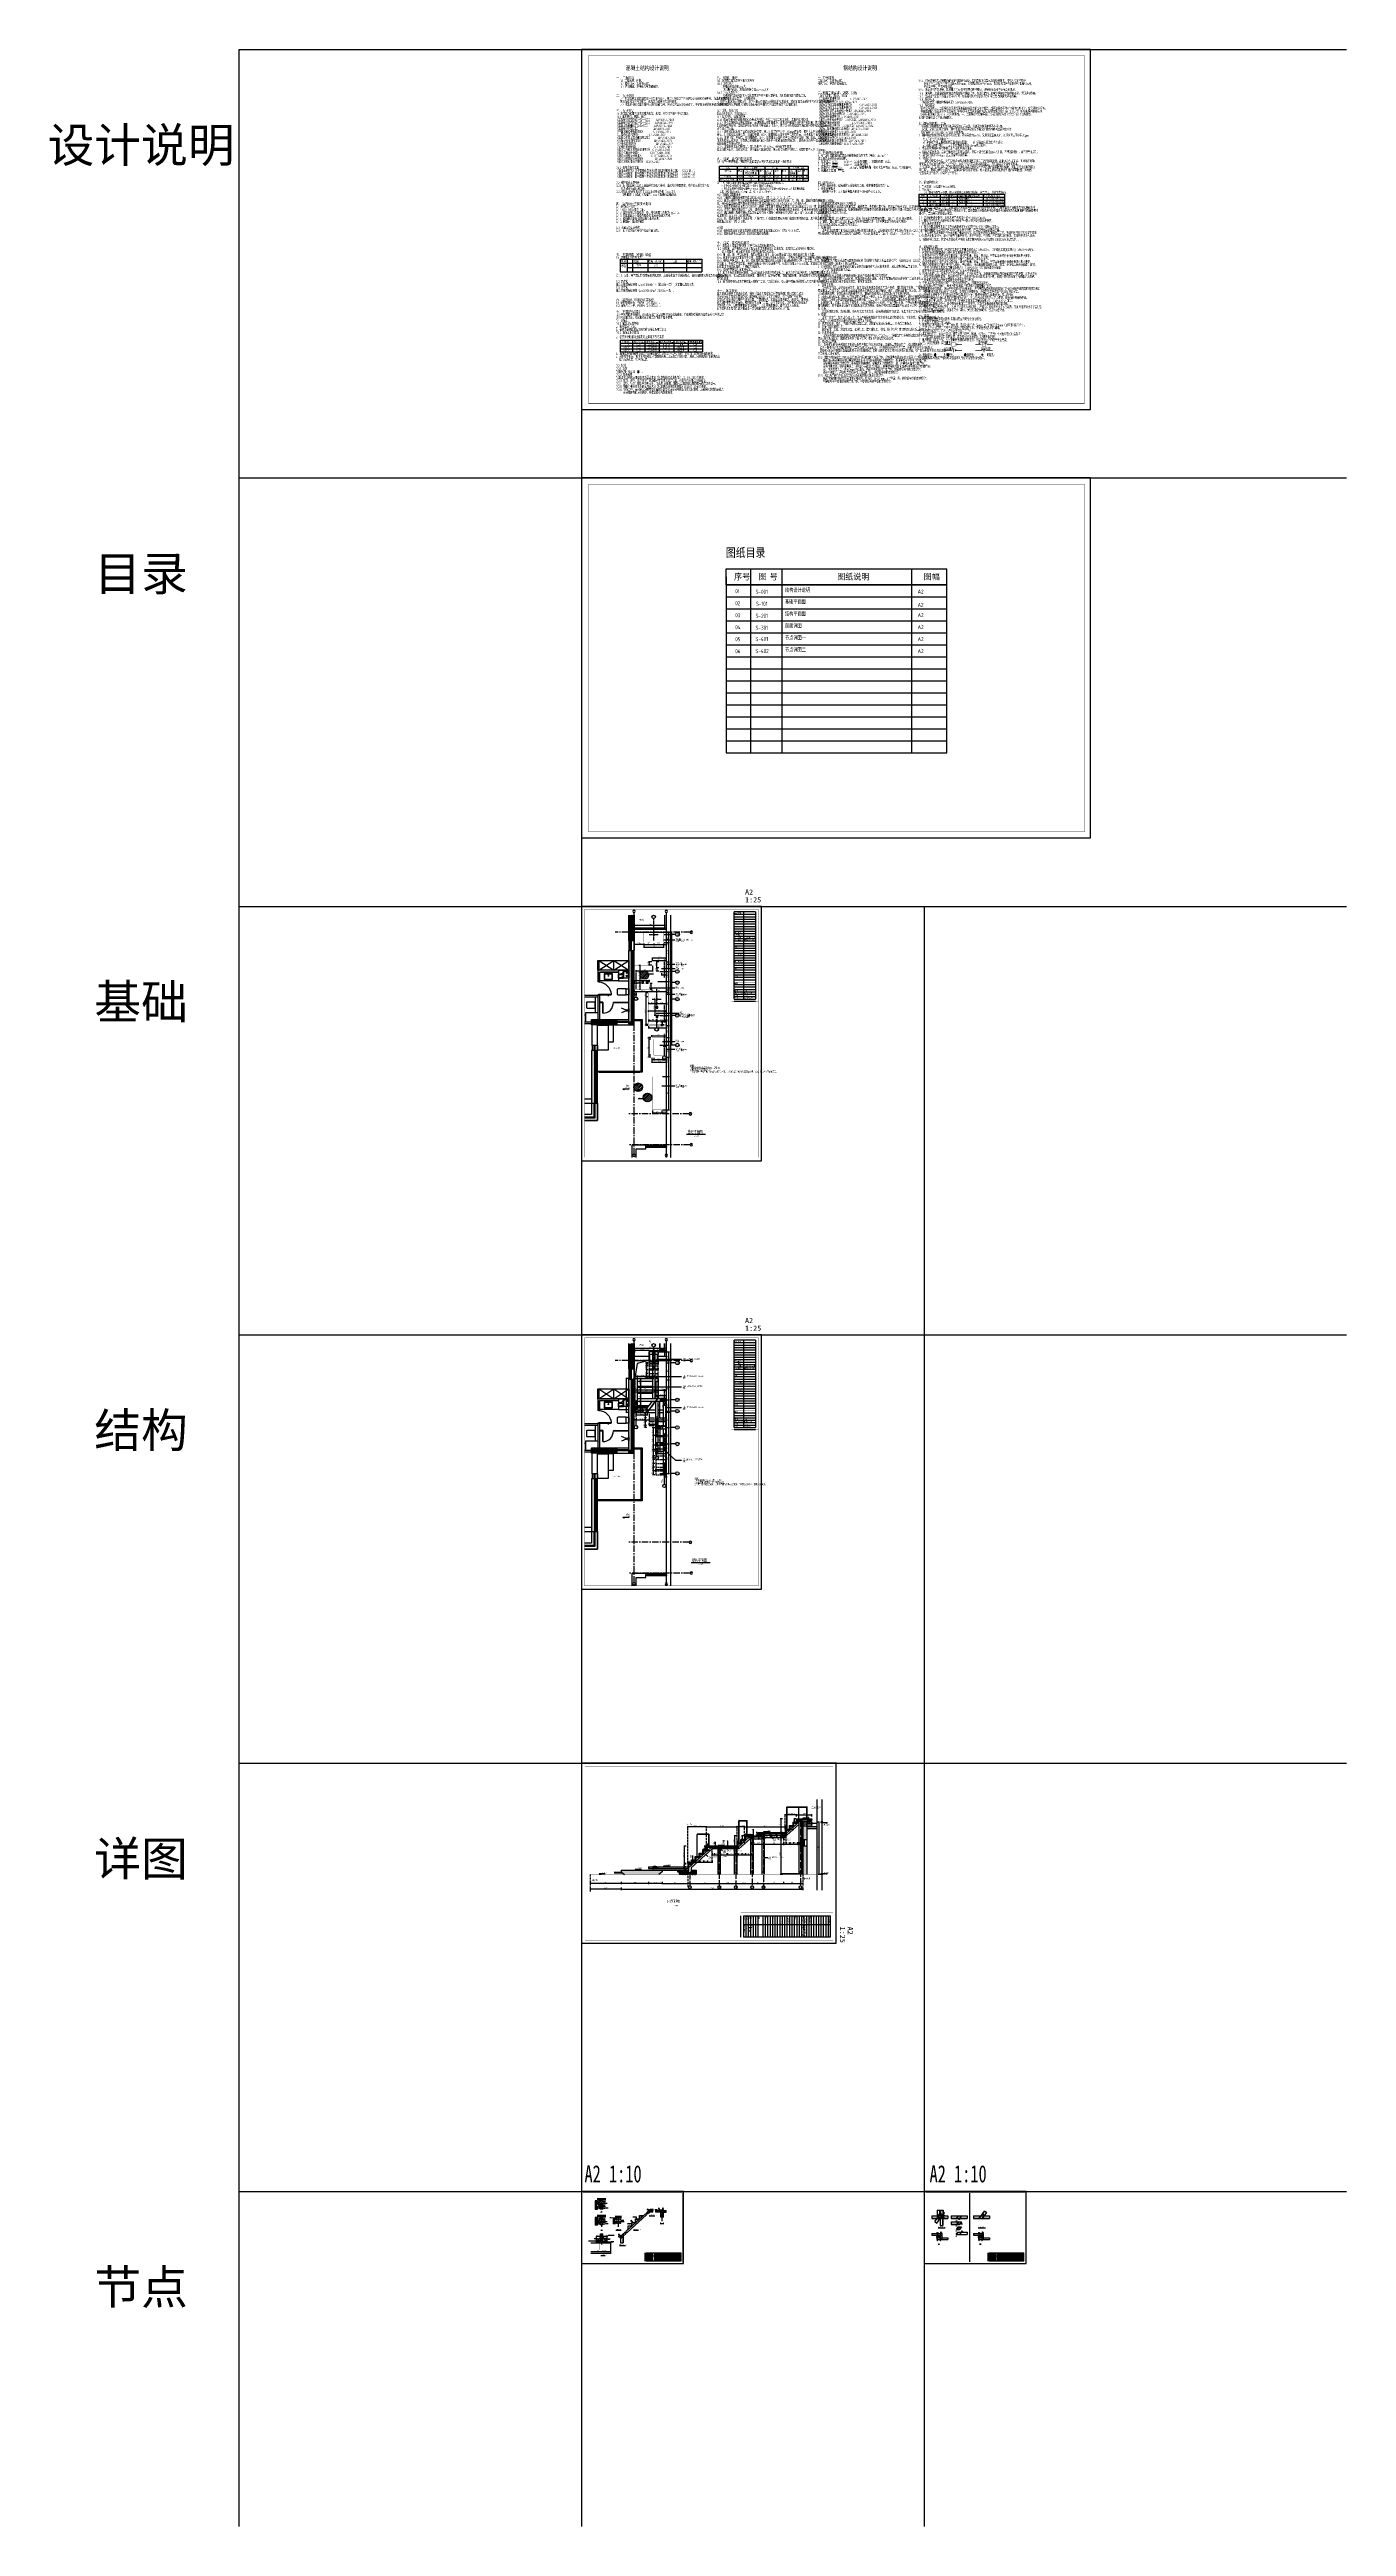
# Model space of a CAD drawing. Extents: x -40040 to 35635, y -182662 to -38118.
import ezdxf
from ezdxf import colors
from ezdxf.entities.mleader import LeaderData, LeaderLine
from ezdxf.enums import TextEntityAlignment as Align
from ezdxf.math import Vec2, Vec3

# ---------------------------------------------------------------- set-up
doc = ezdxf.new("R2010")
doc.units = 0
doc.header["$LTSCALE"] = 1000
doc.header["$MEASUREMENT"] = 0
for name, pattern in [('CENTER', [2, 1.25, -0.25, 0.25, -0.25]), ('CONTINOUS', [15000, 5000, 5000, 5000]), ('DASH', [0.35, 0.25, -0.1]), ('DASHED2', [0.375, 0.25, -0.125]), ('DOTE', [2.42, 2, -0.2, 0.02, -0.2])]:
    doc.linetypes.add(name, pattern=pattern)
for name, color, linetype in [('00-LINE1', 23, 'Continuous'), ('A', 163, 'CENTER'), ('A-ANNO-DIMS', 6, 'Continuous'), ('A-ANNO-NOTE', 4, 'Continuous'), ('A-DETL-144', 144, 'Continuous'), ('A-DETL-42', 42, 'Continuous'), ('A-DETL-PATT-251', 251, 'Continuous'), ('A-DOOR-FULL', 25, 'Continuous'), ('A-FLOR-HRAL', 42, 'Continuous'), ('A-FLOR-STRS', 54, 'Continuous'), ('A-FURN-FREE', 91, 'Continuous'), ('A-FURN-PATT-251', 251, 'Continuous'), ('A-SECT-005', 5, 'Continuous'), ('A-SECT-142', 42, 'Continuous'), ('A-SECT-146', 216, 'Continuous'), ('A-SECT-PATT-251', 251, 'Continuous'), ('A-WALL-FULL', 5, 'Continuous'), ('AXIS', 3, 'Continuous'), ('CABR-TK', 4, 'Continuous'), ('GL', 131, 'Continuous'), ('JC', 7, 'Continuous'), ('LAYER1', 1, 'Continuous'), ('PUB_TEXT', 7, 'Continuous'), ('S-GRID-IDEN', 4, 'Continuous'), ('STGJ_BOLT_THIN', 9, 'Continuous'), ('STPM_COLU_THICK', 2, 'Continuous'), ('STPM_RBEAM_SIG', 2, 'Continuous'), ('STPM_RBEAM_THICK', 3, 'Continuous'), ('STPM_SBEAM_THICK', 4, 'Continuous'), ('tab', 127, 'Continuous'), ('TEXT', 83, 'Continuous'), ('样字', 2, 'Continuous'), ('核对', 2, 'Continuous')]:
    doc.layers.add(name, color=color, linetype=linetype)
doc.layers.add('_0', color=7, linetype='Continuous', lineweight=25)
doc.layers.add('A-ANNO-NPLT', color=250, linetype='Continuous', plot=False)
doc.styles.add('BOUNDARY2', font='', dxfattribs={"height": 6})
doc.styles.add('DIM', font='ARIALN.TTF')
doc.styles.add('DIM_T3', font='ARIALN.TTF')
doc.styles.add('EN', font='ARIALN.TTF')
doc.styles.add('EN1', font='ARIALN.TTF')
doc.styles.add('HZTXT', font='gbenor.shx', dxfattribs={"width": 0.8, "bigfont": 'gbcbig.shx'})
doc.styles.get("Standard").update_dxf_attribs({"font": 'tssdengs.shx', "width": 0.7, "bigfont": 'tssdchn.shx'})
doc.styles.add('TBLK-A1$0$EN', font='')
doc.styles.add('TSSD_Label', font='tssdengs.shx', dxfattribs={"width": 0.7, "bigfont": 'tssdchn.shx'})
doc.styles.add('TSSD_Norm', font='tssdengs.shx', dxfattribs={"width": 0.7, "bigfont": 'tssdchn.shx'})
doc.styles.add('详图$0$vector-number', font='arial.ttf')
doc.styles.add('黑体', font='', dxfattribs={"width": 0.7})
doc.styles.get('BOUNDARY2').set_extended_font_data('黑体')
doc.styles.get('TBLK-A1$0$EN').set_extended_font_data('SimSun')
doc.styles.get('黑体').set_extended_font_data('SimHei')
doc.dimstyles.new('_TCH_ARCH&&10', dxfattribs={"dimtxt": 27.062236, "dimasz": 10, "dimexe": 20, "dimexo": 20, "dimgap": 10, "dimtad": 1, "dimdec": 0, "dimzin": 0, "dimdsep": 46, "dimtxsty": 'DIM_T3', "dimblk": 'ARCHTICK', "dimcen": 0.09, "dimclrd": 6, "dimclre": 6, "dimclrt": 6, "dimazin": 2, "dimtfac": 1, "dimtdec": 0, "dimtix": 1, "dimtmove": 2, "dimatfit": 3, "dimfxl": 100, "dimfxlon": 1, "dimtolj": 1, "dimtzin": 0, "dimarcsym": 0})
doc.dimstyles.new('_TCH_ARCH&&20', dxfattribs={"dimtxt": 70, "dimasz": 20, "dimexe": 40, "dimexo": 40, "dimgap": 20, "dimtad": 1, "dimdec": 0, "dimzin": 0, "dimdsep": 46, "dimtxsty": 'DIM_T3', "dimblk": 'ARCHTICK', "dimcen": 0.09, "dimclrd": 6, "dimclre": 6, "dimclrt": 6, "dimazin": 2, "dimtfac": 1, "dimtdec": 0, "dimtix": 1, "dimtmove": 2, "dimatfit": 3, "dimfxl": 100, "dimfxlon": 1, "dimtolj": 1, "dimtzin": 0, "dimarcsym": 0})
pattern_1 = [(135, (679382.045, -481348.93), (-33.6759605, -33.6759605), []), (225, (679382.045, -481348.93), (33.6759605, -33.6759605), [])]
pattern_2 = [(45, (11309.06, -57869.92), (-22.45064, 22.45064), []), (45, (11331.51, -57869.92), (-22.45064, 22.45064), [15.875, -7.9375])]

# ---------------------------------------------------------------- blocks, each defined once
blk = doc.blocks.new('DFGHFGH')
at = {"layer": 'A-ANNO-NOTE'}
blk.add_line((367305, -290441), (368431, -290441), dxfattribs=at)
blk.add_lwpolyline([(367305, -290441), (367471, -290607), (367638, -290441)], dxfattribs=at)
at = {"layer": 'A-ANNO-NOTE', "style": 'EN'}
blk.add_attdef('±0.000', (367716, -290376), '', height=200, dxfattribs=at)
blk = doc.blocks.new('alsidufhasdf')
at = {"layer": 'A-ANNO-NOTE'}
blk.add_line((-71369, -56095), (-70146, -56095), dxfattribs=at)
at = {"layer": 'A-ANNO-NOTE', "const_width": 12.5, "flags": 128}
blk.add_lwpolyline([(-69971, -65800), (-69971, -51475), (-80016, -51475), (-80016, -65800)], close=True, dxfattribs=at)
at = {"layer": 'A-ANNO-NOTE', "const_width": 8.75, "flags": 128}
blk.add_lwpolyline([(-71544, -56795), (-71544, -51475)], dxfattribs=at)
at = {"layer": 'A-ANNO-NOTE', "const_width": 8.75}
for points in [[(-71369, -51755), (-70146, -51755)], [(-71369, -52735), (-70146, -52735)], [(-71369, -53575), (-70146, -53575)], [(-71369, -53995), (-70146, -53995)], [(-71369, -54415), (-70146, -54415)], [(-71369, -54835), (-70146, -54835)], [(-71369, -55255), (-70146, -55255)], [(-71369, -55675), (-70146, -55675)], [(-71544, -56795), (-69971, -56795)], [(-71369, -56095), (-70146, -56095)]]:
    blk.add_lwpolyline(points, dxfattribs=at)
at = {"layer": 'A-ANNO-NPLT'}
for p, q in [((-70146, -51615), (-71369, -51615)), ((-71369, -51755), (-70146, -51755)), ((-71369, -51895), (-70146, -51895)), ((-71369, -52035), (-70146, -52035)), ((-71369, -52175), (-70146, -52175)), ((-71369, -52315), (-70146, -52315)), ((-71369, -52455), (-70146, -52455)), ((-71369, -52595), (-70146, -52595)), ((-71369, -52735), (-70146, -52735)), ((-71369, -52875), (-70146, -52875)), ((-70844, -51615), (-70844, -56655)), ((-71369, -53015), (-70146, -53015)), ((-71369, -53155), (-70146, -53155)), ((-71369, -53295), (-70146, -53295)), ((-71369, -53435), (-70146, -53435)), ((-71369, -53575), (-70146, -53575)), ((-71369, -53715), (-70146, -53715)), ((-71369, -53855), (-70146, -53855)), ((-71369, -53995), (-70146, -53995)), ((-71369, -54135), (-70146, -54135)), ((-71369, -54275), (-70146, -54275)), ((-71369, -54415), (-70146, -54415)), ((-71369, -54555), (-70146, -54555)), ((-71369, -54695), (-70146, -54695)), ((-71369, -54835), (-70146, -54835)), ((-71369, -54975), (-70146, -54975)), ((-71369, -55115), (-70146, -55115)), ((-71369, -55255), (-70146, -55255)), ((-71369, -55395), (-70146, -55395)), ((-71369, -55535), (-70146, -55535)), ((-71369, -55815), (-70146, -55815)), ((-71369, -55955), (-70146, -55955)), ((-71369, -55955), (-70146, -55955)), ((-71369, -56095), (-70146, -56095)), ((-71369, -56095), (-70146, -56095)), ((-71369, -56235), (-70146, -56235)), ((-71369, -56235), (-70146, -56235)), ((-71369, -56235), (-70146, -56235)), ((-71369, -56375), (-70146, -56375)), ((-71369, -56375), (-70146, -56375)), ((-71369, -56515), (-70146, -56515)), ((-71369, -56515), (-70146, -56515)), ((-71369, -56655), (-70146, -56655)), ((-71369, -56655), (-70146, -56655))]:
    blk.add_line(p, q, dxfattribs=at)
blk.add_lwpolyline([(-69796, -66000), (-69796, -51300), (-80191, -51300), (-80191, -66000)], close=True, dxfattribs=at)
for points in [[(-71369, -56655), (-71369, -51615)], [(-70146, -51615), (-70146, -56655)], [(-70146, -56795), (-71369, -56795)]]:
    blk.add_lwpolyline(points, dxfattribs=at)
at = {"layer": 'A-ANNO-NOTE', "style": 'TBLK-A1$0$EN'}
for s, p in [('修改版本', (-71369, -51755)), ('委托单位', (-71369, -52875)), ('项目编号', (-71369, -53015)), ('项目名称', (-71369, -53155)), ('项目地点', (-71369, -53295)), ('项目负责人', (-71369, -54135)), ('审核', (-71369, -53715)), ('金山岭庭院装置', (-70844, -53155)), ('阿那亚 金山岭', (-70844, -53295)), ('校对', (-71369, -54975)), ('设计', (-71369, -55395)), ('制图', (-71369, -55815)), ('专业负责人', (-71369, -54555)), ('图别', (-71369, -56235)), ('图名', (-71369, -56375)), ('比例', (-71369, -56515)), ('日期', (-71369, -56655)), ('2026年07月', (-70832, -56655)), ('1:25', (-70832, -56515))]:
    blk.add_text(s, height=70, dxfattribs=at).set_placement(p, align=Align.BOTTOM_LEFT)
at = {"layer": 'A-ANNO-NOTE', "char_height": 300, "attachment_point": 1, "style": 'DIM_T3'}
for s, insert in [('{\\fSimSun|b0|i0|c134|p2;A2}', (-70749, -50324)), ('{\\fSimSun|b0|i0|c134|p2;1:25}', (-70749, -50769))]:
    blk.add_mtext_dynamic_manual_height_columns(s, width=5992.16, gutter_width=1500, heights=[0], dxfattribs=dict(at, insert=insert))
blk = doc.blocks.new('askudiyfgaskdfygasdfafd')
at = {"layer": 'A-SECT-005', "color": 3, "linetype": 'DASH', "ltscale": 0.3}
for p, q in [((14987, -95657), (14447, -95657)), ((14447, -95657), (14447, -97217)), ((14447, -96477), (14987, -96477)), ((14447, -96697), (14987, -96697)), ((14987, -97187), (14987, -95657)), ((13617, -97217), (13617, -99187)), ((14447, -97217), (13617, -97217)), ((14447, -96917), (14987, -96917)), ((14447, -97137), (14987, -97137)), ((14987, -98327), (14987, -97187)), ((13617, -99187), (14417, -99187)), ((14987, -98327), (14343, -99187)), ((14417, -99187), (14447, -99187)), ((14447, -99187), (14447, -99947)), ((14447, -99507), (15417, -99507)), ((14447, -99727), (15417, -99727)), ((15417, -98387), (14943, -98387)), ((15417, -102827), (15417, -98387)), ((14447, -99947), (14817, -99947)), ((14817, -99947), (14817, -101457)), ((14817, -99947), (15417, -99947)), ((14817, -101457), (14847, -101457)), ((14847, -101457), (14847, -102827)), ((14847, -101727), (15417, -101727)), ((14847, -101947), (15417, -101947)), ((14847, -102167), (15417, -102167)), ((14847, -102387), (15417, -102387)), ((14847, -102607), (15417, -102607)), ((14847, -102827), (15417, -102827))]:
    blk.add_line(p, q, dxfattribs=at)
blk.add_lwpolyline([(14447, -97217), (14987, -97217)], dxfattribs=at)
blk = doc.blocks.new('basesisi')
at = {"layer": 'A-FURN-PATT-251'}
h = blk.add_hatch(color=256, dxfattribs=at)
h.dxf.hatch_style = 1
h.paths.add_polyline_path([(27933, -78267), (28093, -78267), (28093, -76798), (27933, -76798)])
h.paths.add_polyline_path([(28243, -76798), (28193, -76798), (28193, -78267), (28243, -78267)])
h = blk.add_hatch(dxfattribs=at)
h.set_pattern_fill('ANSI37', color=256, scale=30, angle=90)
h.set_pattern_definition(pattern_1)
h.paths.add_polyline_path([(28193, -76798), (28093, -76798), (28093, -78267), (28193, -78267)])
h = blk.add_hatch(color=256, dxfattribs=at)
h.dxf.hatch_style = 1
h.paths.add_polyline_path([(28093, -83047), (27933, -83047), (27933, -78867), (28093, -78867)])
h = blk.add_hatch(color=256, dxfattribs=at)
h.dxf.hatch_style = 1
h.paths.add_polyline_path([(28193, -83147), (27933, -83147), (27933, -83197), (28243, -83197), (28243, -78867), (28193, -78867)])
h = blk.add_hatch(dxfattribs=at)
h.set_pattern_fill('ANSI37', color=256, scale=30, angle=90)
h.set_pattern_definition(pattern_1)
h.paths.add_polyline_path([(28093, -78867), (28193, -78867), (28193, -83147), (27933, -83147), (27933, -83047), (28093, -83047)])
h = blk.add_hatch(color=256, dxfattribs=at)
h.dxf.hatch_style = 1
h.paths.add_polyline_path([(25963, -83197), (25763, -83197), (25763, -82887), (27233, -82887), (27233, -83047), (25963, -83047)])
h = blk.add_hatch(dxfattribs=at)
h.set_pattern_fill('ANSI37', color=256, scale=30, angle=90)
h.set_pattern_definition(pattern_1)
h.paths.add_polyline_path([(27233, -83047), (27233, -83147), (26063, -83147), (26063, -83197), (25963, -83197), (25963, -83047)])
h = blk.add_hatch(color=256, dxfattribs=at)
h.dxf.hatch_style = 1
h.paths.add_polyline_path([(26063, -83147), (27233, -83147), (27233, -83197), (26063, -83197)])
h = blk.add_hatch(color=256, dxfattribs=at)
h.dxf.hatch_style = 1
h.paths.add_polyline_path([(25963, -87767), (25963, -84697), (25763, -84697), (25763, -87767)])
h = blk.add_hatch(dxfattribs=at)
h.set_pattern_fill('ANSI37', color=256, scale=30, angle=90)
h.set_pattern_definition(pattern_1)
h.paths.add_polyline_path([(25963, -87767), (26063, -87767), (26063, -84697), (25963, -84697)])
h = blk.add_hatch(color=256, dxfattribs=at)
h.dxf.hatch_style = 1
h.paths.add_polyline_path([(26063, -87767), (26113, -87767), (26113, -84697), (26063, -84697)])
for p, q in [((26133, -80017), (26133, -79437)), ((26133, -79437), (26183, -79437)), ((26183, -79437), (26183, -80017)), ((27058, -80017), (27058, -79447)), ((27933, -78267), (27933, -78867)), ((28033, -78867), (28033, -78267)), ((28093, -78867), (28093, -78267)), ((28243, -78267), (28243, -78867)), ((26133, -80017), (26133, -80697)), ((26233, -80697), (26133, -80697)), ((26233, -80117), (26233, -80697)), ((27333, -80117), (26233, -80117)), ((27633, -80017), (27333, -80017)), ((27333, -80017), (27333, -80267)), ((27333, -80017), (27933, -80017)), ((27333, -80267), (27633, -80267)), ((27333, -80467), (27333, -80267)), ((27333, -80267), (27633, -80267)), ((27633, -80467), (27333, -80467)), ((27333, -80467), (27633, -80467)), ((27333, -80637), (27933, -80637)), ((27633, -80267), (27633, -80017)), ((27633, -80147), (27633, -80467)), ((27633, -80267), (27633, -80467)), ((26133, -81487), (25356, -81487)), ((26133, -81587), (25356, -81587)), ((25983, -81587), (25983, -82497)), ((26133, -81447), (26133, -82887)), ((26233, -81447), (26133, -81447)), ((26183, -81447), (26183, -81405)), ((26233, -81447), (26233, -82887)), ((26753, -81517), (26753, -81497)), ((27038, -81877), (27933, -81877)), ((27038, -81877), (27038, -81887)), ((27038, -81887), (27933, -81887)), ((27784, -82383), (27506, -82501)), ((27784, -82340), (27511, -82217)), ((27850, -82344), (27796, -82329)), ((27850, -82379), (27796, -82394)), ((27850, -82344), (27850, -82379)), ((27918, -82352), (27850, -82352)), ((27918, -82373), (27850, -82373)), ((27918, -82462), (27918, -82262)), ((27918, -82262), (27933, -82262)), ((27933, -82262), (27933, -82462)), ((25403, -82627), (25356, -82627)), ((25763, -83037), (25356, -83037)), ((25763, -83137), (25356, -83137)), ((26133, -82497), (25403, -82497)), ((25403, -82497), (25403, -83037)), ((25803, -84397), (25803, -83197)), ((26113, -84397), (26113, -83197)), ((26113, -83227), (26733, -83227)), ((26733, -83227), (26733, -84667)), ((27043, -83227), (26733, -83227)), ((26733, -83227), (26733, -83237)), ((27043, -84187), (27043, -83227)), ((27233, -82887), (27933, -82887)), ((27233, -82987), (27933, -82987)), ((27233, -83047), (27933, -83047)), ((27233, -83197), (27933, -83197)), ((27933, -82462), (27918, -82462)), ((26113, -84397), (25803, -84397)), ((25803, -84397), (25803, -84697)), ((25903, -84397), (25903, -84697)), ((25963, -84397), (25963, -84697)), ((26113, -84397), (26113, -84697)), ((26733, -84667), (26113, -84667)), ((26733, -84187), (27043, -84187)), ((25356, -87767), (25763, -87767))]:
    blk.add_line(p, q, dxfattribs=at)
at = {"layer": 'A-FURN-PATT-251', "extrusion": (0, 0, -1)}
for p, q in [((26183, -81405), (26912, -81405)), ((26183, -81447), (26912, -81447)), ((26912, -81405), (26912, -81447))]:
    blk.add_line(p, q, dxfattribs=at)
at = {"layer": 'A-FURN-PATT-251'}
for points in [[(28093, -76798), (28093, -78267), (27933, -78267), (27933, -76798)], [(28093, -76798), (28093, -78267), (28193, -78267), (28193, -76798)], [(28243, -76798), (28243, -78267), (28193, -78267), (28193, -76798)], [(26183, -80017), (27058, -79447), (27933, -80017)], [(26183, -79447), (27058, -80017), (27933, -79447)], [(28193, -83147), (27933, -83147), (27933, -83197), (28243, -83197), (28243, -78867), (28193, -78867), (28193, -83147)], [(27633, -80017), (27565, -80208), (27333, -80267)], [(27633, -80267), (27576, -80409), (27333, -80467)], [(25963, -83197), (25763, -83197), (25763, -82887), (27233, -82887), (27233, -83047), (25963, -83047), (25963, -83197)], [(27233, -83047), (27233, -83147), (26063, -83147), (26063, -83197), (25963, -83197), (25963, -83047), (27233, -83047)], [(28243, -82887), (28713, -82887), (28713, -85967), (26113, -85967)], [(28243, -82937), (28663, -82937), (28663, -85917), (26113, -85917)], [(25763, -87527), (25356, -87527)], [(25763, -87767), (25763, -88437), (25356, -88437)], [(26113, -87767), (26113, -88787), (25356, -88787)], [(25963, -87767), (25963, -88637), (25356, -88637)], [(25903, -87767), (25903, -88577), (25356, -88577)]]:
    blk.add_lwpolyline(points, dxfattribs=at)
for points in [[(27933, -80017), (26183, -80017), (26183, -79447), (27933, -79447)], [(28093, -78867), (28193, -78867), (28193, -83147), (27933, -83147), (27933, -83047), (28093, -83047)], [(28093, -83047), (27933, -83047), (27933, -78867), (28093, -78867)], [(26233, -80117), (27333, -80117), (27333, -80637), (26233, -80637)], [(26978, -80221), (26508, -80221), (26508, -80541), (26978, -80541)], [(26966, -80233), (26520, -80233), (26520, -80529), (26966, -80529)], [(27633, -80467), (27633, -80017), (27933, -80017), (27933, -80467)], [(26233, -81877), (26233, -81887), (26414, -81887), (26414, -81877)], [(26428, -82517), (26418, -82517), (26418, -81877), (26428, -81877)], [(26063, -83147), (27233, -83147), (27233, -83197), (26063, -83197)], [(25963, -87767), (25963, -84697), (25763, -84697), (25763, -87767)], [(25963, -87767), (26063, -87767), (26063, -84697), (25963, -84697)], [(26063, -87767), (26113, -87767), (26113, -84697), (26063, -84697)]]:
    blk.add_lwpolyline(points, close=True, dxfattribs=at)
blk.add_lwpolyline([(26750, -80201), (26751, -80276, -0.3871274), (26747, -80280), (26743, -80280, -0.4418286), (26739, -80277), (26738, -80202)], format="xyb", dxfattribs=at)
for points in [[(25459, -81922), (25459, -82171, 0.4142136), (25507, -82219), (25974, -82219, 0.4142136), (25983, -82209), (25983, -81883, 0.4142136), (25974, -81874), (25507, -81874, 0.4142136)], [(27258, -81149), (27258, -81398, 0.4142136), (27307, -81446), (27773, -81446, 0.4142136), (27783, -81437), (27783, -81111, 0.4142136), (27773, -81101), (27307, -81101, 0.4142136)], [(27783, -81437), (27783, -81111, -0.4142136), (27793, -81101), (27924, -81101, -0.4142136), (27933, -81111), (27933, -81437, -0.4142136), (27924, -81446), (27793, -81446, -0.4142136)]]:
    blk.add_lwpolyline(points, format="xyb", close=True, dxfattribs=at)
for centre, radius in [((26745, -80347), 19.5), ((26744, -80186), 16.4), ((27683, -80067), 35), ((27683, -80067), 25), ((27783, -80067), 35), ((27783, -80067), 25), ((27833, -80347), 55), ((27833, -80167), 35), ((27883, -80067), 35), ((27883, -80067), 25)]:
    blk.add_circle(centre, radius, dxfattribs=at)
at = {"layer": 'A-FURN-PATT-251', "extrusion": (0, 0, -1)}
blk.add_arc((-26136, -81474), 779, 93.45493, 174.87117, dxfattribs=at)
at = {"layer": 'A-FURN-PATT-251'}
for centre, radius, start, end in [((26423, -81903), 614, 269.53371, 1.45783), ((27823, -82362), 42, 128.8688, 231.1312), ((27823, -82362), 37, 128.8688, 231.1312)]:
    blk.add_arc(centre, radius, start, end, dxfattribs=at)
blk = doc.blocks.new('_ArchTick')
at = {"color": 0, "linetype": 'ByBlock', "const_width": 0.4}
blk.add_lwpolyline([(-0.5, -0.5), (0.5, 0.5)], dxfattribs=at)
blk = doc.blocks.new('*D1068')
at = {"layer": 'Defpoints', "color": 0, "transparency": 16777216}
for p in [(15462, -119492), (15593, -119492), (15418, -121212)]:
    blk.add_point(p, dxfattribs=at)
at = {"layer": 'GL', "color": 6, "lineweight": -2, "transparency": 16777216}
for p, q in [((15502, -119492), (15633, -119492)), ((15593, -121212), (15593, -119492)), ((15458, -121212), (15633, -121212))]:
    blk.add_line(p, q, dxfattribs=at)
at = {"layer": 'GL', "color": 6, "lineweight": -2, "transparency": 16777216, "xscale": 20, "yscale": 20, "zscale": 20}
for p, rotation in [((15593, -119492), 90), ((15593, -121212), 270)]:
    blk.add_blockref('_ArchTick', p, dxfattribs=dict(at, rotation=rotation))
at = {"layer": 'GL', "color": 6, "transparency": 16777216, "insert": (15538, -120352), "char_height": 70, "attachment_point": 5, "rotation": 90, "style": 'DIM_T3'}
blk.add_mtext('\\A1;1720', dxfattribs=at)
blk = doc.blocks.new('*D1085')
at = {"layer": 'Defpoints', "color": 0, "transparency": 16777216}
for p in [(15417, -119492), (15462, -118532), (15593, -118532)]:
    blk.add_point(p, dxfattribs=at)
at = {"layer": 'GL', "color": 6, "lineweight": -2, "transparency": 16777216}
for p, q in [((15457, -119492), (15633, -119492)), ((15502, -118532), (15633, -118532)), ((15593, -119492), (15593, -118532))]:
    blk.add_line(p, q, dxfattribs=at)
at = {"layer": 'GL', "color": 6, "lineweight": -2, "transparency": 16777216, "xscale": 20, "yscale": 20, "zscale": 20}
for p, rotation in [((15593, -118532), 90), ((15593, -119492), 270)]:
    blk.add_blockref('_ArchTick', p, dxfattribs=dict(at, rotation=rotation))
at = {"layer": 'GL', "color": 6, "transparency": 16777216, "insert": (15538, -119012), "char_height": 70, "attachment_point": 5, "rotation": 90, "style": 'DIM_T3'}
blk.add_mtext('\\A1;960', dxfattribs=at)
blk = doc.blocks.new('*D1086')
at = {"layer": 'Defpoints', "color": 0, "transparency": 16777216}
for p in [(15417, -116922), (15593, -116922), (15462, -117572)]:
    blk.add_point(p, dxfattribs=at)
at = {"layer": 'GL', "color": 6, "lineweight": -2, "transparency": 16777216}
for p, q in [((15457, -116922), (15633, -116922)), ((15593, -117572), (15593, -116922)), ((15502, -117572), (15633, -117572))]:
    blk.add_line(p, q, dxfattribs=at)
at = {"layer": 'GL', "color": 6, "lineweight": -2, "transparency": 16777216, "xscale": 20, "yscale": 20, "zscale": 20}
for p, rotation in [((15593, -116922), 90), ((15593, -117572), 270)]:
    blk.add_blockref('_ArchTick', p, dxfattribs=dict(at, rotation=rotation))
at = {"layer": 'GL', "color": 6, "transparency": 16777216, "insert": (15538, -117247), "char_height": 70, "attachment_point": 5, "rotation": 90, "style": 'DIM_T3'}
blk.add_mtext('\\A1;650', dxfattribs=at)
blk = doc.blocks.new('*D1087')
at = {"layer": 'Defpoints', "color": 0, "transparency": 16777216}
for p in [(15417, -116922), (15462, -115752), (15593, -115752)]:
    blk.add_point(p, dxfattribs=at)
at = {"layer": 'GL', "color": 6, "lineweight": -2, "transparency": 16777216}
for p, q in [((15457, -116922), (15633, -116922)), ((15502, -115752), (15633, -115752)), ((15593, -116922), (15593, -115752))]:
    blk.add_line(p, q, dxfattribs=at)
at = {"layer": 'GL', "color": 6, "lineweight": -2, "transparency": 16777216, "xscale": 20, "yscale": 20, "zscale": 20}
for p, rotation in [((15593, -115752), 90), ((15593, -116922), 270)]:
    blk.add_blockref('_ArchTick', p, dxfattribs=dict(at, rotation=rotation))
at = {"layer": 'GL', "color": 6, "transparency": 16777216, "insert": (15538, -116337), "char_height": 70, "attachment_point": 5, "rotation": 90, "style": 'DIM_T3'}
blk.add_mtext('\\A1;1170', dxfattribs=at)
blk = doc.blocks.new('*D1069')
at = {"layer": 'Defpoints', "color": 0, "transparency": 16777216}
for p in [(15462, -114752), (15593, -114752), (15462, -115752)]:
    blk.add_point(p, dxfattribs=at)
at = {"layer": 'GL', "color": 6, "lineweight": -2, "transparency": 16777216}
for p, q in [((15502, -114752), (15633, -114752)), ((15593, -115752), (15593, -114752)), ((15502, -115752), (15633, -115752))]:
    blk.add_line(p, q, dxfattribs=at)
at = {"layer": 'GL', "color": 6, "lineweight": -2, "transparency": 16777216, "xscale": 20, "yscale": 20, "zscale": 20}
for p, rotation in [((15593, -114752), 90), ((15593, -115752), 270)]:
    blk.add_blockref('_ArchTick', p, dxfattribs=dict(at, rotation=rotation))
at = {"layer": 'GL', "color": 6, "transparency": 16777216, "insert": (15538, -115252), "char_height": 70, "attachment_point": 5, "rotation": 90, "style": 'DIM_T3'}
blk.add_mtext('\\A1;1000', dxfattribs=at)
blk = doc.blocks.new('*D1070')
at = {"layer": 'Defpoints', "color": 0, "transparency": 16777216}
for p in [(13692, -117928), (14892, -118017), (14892, -118086)]:
    blk.add_point(p, dxfattribs=at)
at = {"layer": 'GL', "color": 6, "lineweight": -2, "transparency": 16777216}
for p, q in [((13692, -117968), (13692, -118126)), ((13692, -118086), (14892, -118086)), ((14892, -118057), (14892, -118126))]:
    blk.add_line(p, q, dxfattribs=at)
at = {"layer": 'GL', "color": 6, "lineweight": -2, "transparency": 16777216, "xscale": 20, "yscale": 20, "zscale": 20, "rotation": 180}
blk.add_blockref('_ArchTick', (13692, -118086), dxfattribs=at)
at = {"layer": 'GL', "color": 6, "lineweight": -2, "transparency": 16777216, "xscale": 20, "yscale": 20, "zscale": 20}
blk.add_blockref('_ArchTick', (14892, -118086), dxfattribs=at)
at = {"layer": 'GL', "color": 6, "transparency": 16777216, "insert": (14004, -118030), "char_height": 70, "attachment_point": 5, "style": 'DIM_T3'}
blk.add_mtext('\\A1;1200', dxfattribs=at)
blk = doc.blocks.new('*D1071')
at = {"layer": 'Defpoints', "color": 0, "transparency": 16777216}
for p in [(14892, -118017), (15462, -118086), (15462, -118181)]:
    blk.add_point(p, dxfattribs=at)
at = {"layer": 'GL', "color": 6, "lineweight": -2, "transparency": 16777216}
for p, q in [((14892, -118057), (14892, -118126)), ((14892, -118086), (15462, -118086)), ((15462, -118141), (15462, -118046))]:
    blk.add_line(p, q, dxfattribs=at)
at = {"layer": 'GL', "color": 6, "lineweight": -2, "transparency": 16777216, "xscale": 20, "yscale": 20, "zscale": 20, "rotation": 180}
blk.add_blockref('_ArchTick', (14892, -118086), dxfattribs=at)
at = {"layer": 'GL', "color": 6, "lineweight": -2, "transparency": 16777216, "xscale": 20, "yscale": 20, "zscale": 20}
blk.add_blockref('_ArchTick', (15462, -118086), dxfattribs=at)
at = {"layer": 'GL', "color": 6, "transparency": 16777216, "insert": (15177, -118030), "char_height": 70, "attachment_point": 5, "style": 'DIM_T3'}
blk.add_mtext('\\A1;570', dxfattribs=at)
blk = doc.blocks.new('*D1072')
at = {"layer": 'Defpoints', "color": 0, "transparency": 16777216}
for p in [(14642, -116344), (14642, -116462), (14792, -116462)]:
    blk.add_point(p, dxfattribs=at)
at = {"layer": 'GL', "color": 6, "lineweight": -2, "transparency": 16777216}
for p, q in [((14642, -116344), (14622, -116344)), ((14642, -116422), (14642, -116304)), ((14792, -116344), (14642, -116344)), ((14792, -116422), (14792, -116304)), ((14792, -116344), (14812, -116344))]:
    blk.add_line(p, q, dxfattribs=at)
at = {"layer": 'GL', "color": 6, "lineweight": -2, "transparency": 16777216, "xscale": 20, "yscale": 20, "zscale": 20}
blk.add_blockref('_ArchTick', (14642, -116344), dxfattribs=at)
at = {"layer": 'GL', "color": 6, "lineweight": -2, "transparency": 16777216, "xscale": 20, "yscale": 20, "zscale": 20, "rotation": 180}
blk.add_blockref('_ArchTick', (14792, -116344), dxfattribs=at)
at = {"layer": 'GL', "color": 6, "transparency": 16777216, "insert": (14717, -116288), "char_height": 70, "attachment_point": 5, "style": 'DIM_T3'}
blk.add_mtext('\\A1;150', dxfattribs=at)
blk = doc.blocks.new('*D1073')
at = {"layer": 'Defpoints', "color": 0, "transparency": 16777216}
for p in [(13767, -116344), (13767, -116464), (14642, -116462)]:
    blk.add_point(p, dxfattribs=at)
at = {"layer": 'GL', "color": 6, "lineweight": -2, "transparency": 16777216}
for p, q in [((13767, -116424), (13767, -116304)), ((14642, -116344), (13767, -116344)), ((14642, -116422), (14642, -116304))]:
    blk.add_line(p, q, dxfattribs=at)
at = {"layer": 'GL', "color": 6, "lineweight": -2, "transparency": 16777216, "xscale": 20, "yscale": 20, "zscale": 20, "rotation": 180}
blk.add_blockref('_ArchTick', (13767, -116344), dxfattribs=at)
at = {"layer": 'GL', "color": 6, "lineweight": -2, "transparency": 16777216, "xscale": 20, "yscale": 20, "zscale": 20}
blk.add_blockref('_ArchTick', (14642, -116344), dxfattribs=at)
at = {"layer": 'GL', "color": 6, "transparency": 16777216, "insert": (14205, -116288), "char_height": 70, "attachment_point": 5, "style": 'DIM_T3'}
blk.add_mtext('\\A1;875', dxfattribs=at)
blk = doc.blocks.new('*D1074')
at = {"layer": 'Defpoints', "color": 0, "transparency": 16777216}
for p in [(15342, -121352), (15462, -121352), (15462, -121406)]:
    blk.add_point(p, dxfattribs=at)
at = {"layer": 'GL', "color": 6, "lineweight": -2, "transparency": 16777216}
for p, q in [((15342, -121406), (15322, -121406)), ((15342, -121392), (15342, -121446)), ((15342, -121406), (15462, -121406)), ((15462, -121392), (15462, -121446)), ((15462, -121406), (15482, -121406))]:
    blk.add_line(p, q, dxfattribs=at)
at = {"layer": 'GL', "color": 6, "lineweight": -2, "transparency": 16777216, "xscale": 20, "yscale": 20, "zscale": 20}
blk.add_blockref('_ArchTick', (15342, -121406), dxfattribs=at)
at = {"layer": 'GL', "color": 6, "lineweight": -2, "transparency": 16777216, "xscale": 20, "yscale": 20, "zscale": 20, "rotation": 180}
blk.add_blockref('_ArchTick', (15462, -121406), dxfattribs=at)
at = {"layer": 'GL', "color": 6, "transparency": 16777216, "insert": (15402, -121350), "char_height": 70, "attachment_point": 5, "style": 'DIM_T3'}
blk.add_mtext('\\A1;120', dxfattribs=at)
blk = doc.blocks.new('*D1075')
at = {"layer": 'Defpoints', "color": 0, "transparency": 16777216}
for p in [(15342, -119676), (15462, -119676), (15462, -119716)]:
    blk.add_point(p, dxfattribs=at)
at = {"layer": 'GL', "color": 6, "lineweight": -2, "transparency": 16777216}
for p, q in [((15342, -119716), (15322, -119716)), ((15342, -119716), (15342, -119756)), ((15342, -119716), (15462, -119716)), ((15462, -119716), (15462, -119756)), ((15462, -119716), (15482, -119716))]:
    blk.add_line(p, q, dxfattribs=at)
at = {"layer": 'GL', "color": 6, "lineweight": -2, "transparency": 16777216, "xscale": 20, "yscale": 20, "zscale": 20}
blk.add_blockref('_ArchTick', (15342, -119716), dxfattribs=at)
at = {"layer": 'GL', "color": 6, "lineweight": -2, "transparency": 16777216, "xscale": 20, "yscale": 20, "zscale": 20, "rotation": 180}
blk.add_blockref('_ArchTick', (15462, -119716), dxfattribs=at)
at = {"layer": 'GL', "color": 6, "transparency": 16777216, "insert": (15402, -119660), "char_height": 70, "attachment_point": 5, "style": 'DIM_T3'}
blk.add_mtext('\\A1;120', dxfattribs=at)
blk = doc.blocks.new('*D1076')
at = {"layer": 'Defpoints', "color": 0, "transparency": 16777216}
for p in [(14792, -116462), (14837, -116344), (14837, -116397)]:
    blk.add_point(p, dxfattribs=at)
at = {"layer": 'GL', "color": 6, "lineweight": -2, "transparency": 16777216}
for p, q in [((14792, -116344), (14772, -116344)), ((14792, -116422), (14792, -116304)), ((14792, -116344), (14837, -116344)), ((14837, -116357), (14837, -116304)), ((14837, -116344), (14857, -116344))]:
    blk.add_line(p, q, dxfattribs=at)
at = {"layer": 'GL', "color": 6, "lineweight": -2, "transparency": 16777216, "xscale": 20, "yscale": 20, "zscale": 20}
blk.add_blockref('_ArchTick', (14792, -116344), dxfattribs=at)
at = {"layer": 'GL', "color": 6, "lineweight": -2, "transparency": 16777216, "xscale": 20, "yscale": 20, "zscale": 20, "rotation": 180}
blk.add_blockref('_ArchTick', (14837, -116344), dxfattribs=at)
at = {"layer": 'GL', "color": 6, "transparency": 16777216, "insert": (14815, -116288), "char_height": 70, "attachment_point": 5, "style": 'DIM_T3'}
blk.add_mtext('\\A1;45', dxfattribs=at)
blk = doc.blocks.new('*D1077')
at = {"layer": 'Defpoints', "color": 0, "transparency": 16777216}
for p in [(14837, -116397), (14987, -116344), (14987, -116397)]:
    blk.add_point(p, dxfattribs=at)
at = {"layer": 'GL', "color": 6, "lineweight": -2, "transparency": 16777216}
for p, q in [((14837, -116344), (14817, -116344)), ((14837, -116357), (14837, -116304)), ((14837, -116344), (14987, -116344)), ((14987, -116357), (14987, -116304)), ((14987, -116344), (15007, -116344))]:
    blk.add_line(p, q, dxfattribs=at)
at = {"layer": 'GL', "color": 6, "lineweight": -2, "transparency": 16777216, "xscale": 20, "yscale": 20, "zscale": 20}
blk.add_blockref('_ArchTick', (14837, -116344), dxfattribs=at)
at = {"layer": 'GL', "color": 6, "lineweight": -2, "transparency": 16777216, "xscale": 20, "yscale": 20, "zscale": 20, "rotation": 180}
blk.add_blockref('_ArchTick', (14987, -116344), dxfattribs=at)
at = {"layer": 'GL', "color": 6, "transparency": 16777216, "insert": (14912, -116288), "char_height": 70, "attachment_point": 5, "style": 'DIM_T3'}
blk.add_mtext('\\A1;150', dxfattribs=at)
blk = doc.blocks.new('*D1078')
at = {"layer": 'Defpoints', "color": 0, "transparency": 16777216}
for p in [(14987, -116397), (15417, -116344), (15417, -116460)]:
    blk.add_point(p, dxfattribs=at)
at = {"layer": 'GL', "color": 6, "lineweight": -2, "transparency": 16777216}
for p, q in [((14987, -116357), (14987, -116304)), ((14987, -116344), (15417, -116344)), ((15417, -116420), (15417, -116304))]:
    blk.add_line(p, q, dxfattribs=at)
at = {"layer": 'GL', "color": 6, "lineweight": -2, "transparency": 16777216, "xscale": 20, "yscale": 20, "zscale": 20, "rotation": 180}
blk.add_blockref('_ArchTick', (14987, -116344), dxfattribs=at)
at = {"layer": 'GL', "color": 6, "lineweight": -2, "transparency": 16777216, "xscale": 20, "yscale": 20, "zscale": 20}
blk.add_blockref('_ArchTick', (15417, -116344), dxfattribs=at)
at = {"layer": 'GL', "color": 6, "transparency": 16777216, "insert": (15202, -116288), "char_height": 70, "attachment_point": 5, "style": 'DIM_T3'}
blk.add_mtext('\\A1;430', dxfattribs=at)
blk = doc.blocks.new('*D1079')
at = {"layer": 'Defpoints', "color": 0, "transparency": 16777216}
for p in [(13617, -116344), (13617, -116425), (13767, -116464)]:
    blk.add_point(p, dxfattribs=at)
at = {"layer": 'GL', "color": 6, "lineweight": -2, "transparency": 16777216}
for p, q in [((13617, -116344), (13597, -116344)), ((13617, -116385), (13617, -116304)), ((13767, -116344), (13617, -116344)), ((13767, -116424), (13767, -116304)), ((13767, -116344), (13787, -116344))]:
    blk.add_line(p, q, dxfattribs=at)
at = {"layer": 'GL', "color": 6, "lineweight": -2, "transparency": 16777216, "xscale": 20, "yscale": 20, "zscale": 20}
blk.add_blockref('_ArchTick', (13617, -116344), dxfattribs=at)
at = {"layer": 'GL', "color": 6, "lineweight": -2, "transparency": 16777216, "xscale": 20, "yscale": 20, "zscale": 20, "rotation": 180}
blk.add_blockref('_ArchTick', (13767, -116344), dxfattribs=at)
at = {"layer": 'GL', "color": 6, "transparency": 16777216, "insert": (13692, -116288), "char_height": 70, "attachment_point": 5, "style": 'DIM_T3'}
blk.add_mtext('\\A1;150', dxfattribs=at)
blk = doc.blocks.new('*D1080')
at = {"layer": 'Defpoints', "color": 0, "transparency": 16777216}
for p in [(15417, -117572), (15593, -117572), (15462, -118532)]:
    blk.add_point(p, dxfattribs=at)
at = {"layer": 'GL', "color": 6, "lineweight": -2, "transparency": 16777216}
for p, q in [((15457, -117572), (15633, -117572)), ((15593, -118532), (15593, -117572)), ((15502, -118532), (15633, -118532))]:
    blk.add_line(p, q, dxfattribs=at)
at = {"layer": 'GL', "color": 6, "lineweight": -2, "transparency": 16777216, "xscale": 20, "yscale": 20, "zscale": 20}
for p, rotation in [((15593, -117572), 90), ((15593, -118532), 270)]:
    blk.add_blockref('_ArchTick', p, dxfattribs=dict(at, rotation=rotation))
at = {"layer": 'GL', "color": 6, "transparency": 16777216, "insert": (15538, -118052), "char_height": 70, "attachment_point": 5, "rotation": 90, "style": 'DIM_T3'}
blk.add_mtext('\\A1;960', dxfattribs=at)
blk = doc.blocks.new('*D1081')
at = {"layer": 'Defpoints', "color": 0, "transparency": 16777216}
for p in [(14987, -114117), (15593, -114117), (15462, -114627)]:
    blk.add_point(p, dxfattribs=at)
at = {"layer": 'GL', "color": 6, "lineweight": -2, "transparency": 16777216}
for p, q in [((15027, -114117), (15633, -114117)), ((15593, -114627), (15593, -114117)), ((15502, -114627), (15633, -114627))]:
    blk.add_line(p, q, dxfattribs=at)
at = {"layer": 'GL', "color": 6, "lineweight": -2, "transparency": 16777216, "xscale": 20, "yscale": 20, "zscale": 20}
for p, rotation in [((15593, -114117), 90), ((15593, -114627), 270)]:
    blk.add_blockref('_ArchTick', p, dxfattribs=dict(at, rotation=rotation))
at = {"layer": 'GL', "color": 6, "transparency": 16777216, "insert": (15538, -114372), "char_height": 70, "attachment_point": 5, "rotation": 90, "style": 'DIM_T3'}
blk.add_mtext('\\A1;510', dxfattribs=at)
blk = doc.blocks.new('*D1082')
at = {"layer": 'Defpoints', "color": 0, "transparency": 16777216}
for p in [(14447, -115040), (14717, -115040), (14717, -115106)]:
    blk.add_point(p, dxfattribs=at)
at = {"layer": 'GL', "color": 6, "lineweight": -2, "transparency": 16777216}
for p, q in [((14447, -115080), (14447, -115146)), ((14447, -115106), (14717, -115106)), ((14717, -115080), (14717, -115146))]:
    blk.add_line(p, q, dxfattribs=at)
at = {"layer": 'GL', "color": 6, "lineweight": -2, "transparency": 16777216, "xscale": 20, "yscale": 20, "zscale": 20, "rotation": 180}
blk.add_blockref('_ArchTick', (14447, -115106), dxfattribs=at)
at = {"layer": 'GL', "color": 6, "lineweight": -2, "transparency": 16777216, "xscale": 20, "yscale": 20, "zscale": 20}
blk.add_blockref('_ArchTick', (14717, -115106), dxfattribs=at)
at = {"layer": 'GL', "color": 6, "transparency": 16777216, "insert": (14582, -115050), "char_height": 70, "attachment_point": 5, "style": 'DIM_T3'}
blk.add_mtext('\\A1;270', dxfattribs=at)
blk = doc.blocks.new('*D1083')
at = {"layer": 'Defpoints', "color": 0, "transparency": 16777216}
for p in [(14717, -115040), (14987, -115012), (14987, -115106)]:
    blk.add_point(p, dxfattribs=at)
at = {"layer": 'GL', "color": 6, "lineweight": -2, "transparency": 16777216}
for p, q in [((14717, -115080), (14717, -115146)), ((14717, -115106), (14987, -115106)), ((14987, -115052), (14987, -115146))]:
    blk.add_line(p, q, dxfattribs=at)
at = {"layer": 'GL', "color": 6, "lineweight": -2, "transparency": 16777216, "xscale": 20, "yscale": 20, "zscale": 20, "rotation": 180}
blk.add_blockref('_ArchTick', (14717, -115106), dxfattribs=at)
at = {"layer": 'GL', "color": 6, "lineweight": -2, "transparency": 16777216, "xscale": 20, "yscale": 20, "zscale": 20}
blk.add_blockref('_ArchTick', (14987, -115106), dxfattribs=at)
at = {"layer": 'GL', "color": 6, "transparency": 16777216, "insert": (14852, -115050), "char_height": 70, "attachment_point": 5, "style": 'DIM_T3'}
blk.add_mtext('\\A1;270', dxfattribs=at)
blk = doc.blocks.new('*D1088')
at = {"layer": 'Defpoints', "color": 0, "transparency": 16777216}
for p in [(14817, -119917), (14967, -119917), (14967, -120040)]:
    blk.add_point(p, dxfattribs=at)
at = {"layer": 'GL', "color": 6, "lineweight": -2, "transparency": 16777216}
for p, q in [((14817, -119957), (14817, -120080)), ((14967, -119957), (14967, -120080)), ((14817, -120040), (14797, -120040)), ((14817, -120040), (14967, -120040)), ((14967, -120040), (14987, -120040))]:
    blk.add_line(p, q, dxfattribs=at)
at = {"layer": 'GL', "color": 6, "lineweight": -2, "transparency": 16777216, "xscale": 20, "yscale": 20, "zscale": 20}
blk.add_blockref('_ArchTick', (14817, -120040), dxfattribs=at)
at = {"layer": 'GL', "color": 6, "lineweight": -2, "transparency": 16777216, "xscale": 20, "yscale": 20, "zscale": 20, "rotation": 180}
blk.add_blockref('_ArchTick', (14967, -120040), dxfattribs=at)
at = {"layer": 'GL', "color": 6, "transparency": 16777216, "insert": (14892, -119984), "char_height": 70, "attachment_point": 5, "style": 'DIM_T3'}
blk.add_mtext('\\A1;150', dxfattribs=at)
blk = doc.blocks.new('*D1089')
at = {"layer": 'Defpoints', "color": 0, "transparency": 16777216}
for p in [(14967, -119917), (15267, -119917), (15267, -120040)]:
    blk.add_point(p, dxfattribs=at)
at = {"layer": 'GL', "color": 6, "lineweight": -2, "transparency": 16777216}
for p, q in [((14967, -119957), (14967, -120080)), ((15267, -119957), (15267, -120080)), ((14967, -120040), (15267, -120040))]:
    blk.add_line(p, q, dxfattribs=at)
at = {"layer": 'GL', "color": 6, "lineweight": -2, "transparency": 16777216, "xscale": 20, "yscale": 20, "zscale": 20, "rotation": 180}
blk.add_blockref('_ArchTick', (14967, -120040), dxfattribs=at)
at = {"layer": 'GL', "color": 6, "lineweight": -2, "transparency": 16777216, "xscale": 20, "yscale": 20, "zscale": 20}
blk.add_blockref('_ArchTick', (15267, -120040), dxfattribs=at)
at = {"layer": 'GL', "color": 6, "transparency": 16777216, "insert": (15117, -119984), "char_height": 70, "attachment_point": 5, "style": 'DIM_T3'}
blk.add_mtext('\\A1;300', dxfattribs=at)
blk = doc.blocks.new('*D1084')
at = {"layer": 'Defpoints', "color": 0, "transparency": 16777216}
for p in [(15267, -119917), (15417, -119917), (15417, -120040)]:
    blk.add_point(p, dxfattribs=at)
at = {"layer": 'GL', "color": 6, "lineweight": -2, "transparency": 16777216}
for p, q in [((15267, -119957), (15267, -120080)), ((15417, -119957), (15417, -120080)), ((15267, -120040), (15247, -120040)), ((15267, -120040), (15417, -120040)), ((15417, -120040), (15437, -120040))]:
    blk.add_line(p, q, dxfattribs=at)
at = {"layer": 'GL', "color": 6, "lineweight": -2, "transparency": 16777216, "xscale": 20, "yscale": 20, "zscale": 20}
blk.add_blockref('_ArchTick', (15267, -120040), dxfattribs=at)
at = {"layer": 'GL', "color": 6, "lineweight": -2, "transparency": 16777216, "xscale": 20, "yscale": 20, "zscale": 20, "rotation": 180}
blk.add_blockref('_ArchTick', (15417, -120040), dxfattribs=at)
at = {"layer": 'GL', "color": 6, "transparency": 16777216, "insert": (15342, -119984), "char_height": 70, "attachment_point": 5, "style": 'DIM_T3'}
blk.add_mtext('\\A1;150', dxfattribs=at)
blk = doc.blocks.new('*D1090')
at = {"layer": 'Defpoints', "color": 0, "transparency": 16777216}
for p in [(13767, -115536), (13617, -115677), (13767, -115677)]:
    blk.add_point(p, dxfattribs=at)
at = {"layer": 'GL', "color": 6, "lineweight": -2, "transparency": 16777216}
for p, q in [((13617, -115536), (13597, -115536)), ((13617, -115637), (13617, -115496)), ((13617, -115536), (13767, -115536)), ((13767, -115637), (13767, -115496)), ((13767, -115536), (13787, -115536))]:
    blk.add_line(p, q, dxfattribs=at)
at = {"layer": 'GL', "color": 6, "lineweight": -2, "transparency": 16777216, "xscale": 20, "yscale": 20, "zscale": 20}
blk.add_blockref('_ArchTick', (13617, -115536), dxfattribs=at)
at = {"layer": 'GL', "color": 6, "lineweight": -2, "transparency": 16777216, "xscale": 20, "yscale": 20, "zscale": 20, "rotation": 180}
blk.add_blockref('_ArchTick', (13767, -115536), dxfattribs=at)
at = {"layer": 'GL', "color": 6, "transparency": 16777216, "insert": (13692, -115481), "char_height": 70, "attachment_point": 5, "style": 'DIM_T3'}
blk.add_mtext('\\A1;150', dxfattribs=at)
blk = doc.blocks.new('*D1091')
at = {"layer": 'Defpoints', "color": 0, "transparency": 16777216}
for p in [(14642, -115536), (13767, -115677), (14642, -115677)]:
    blk.add_point(p, dxfattribs=at)
at = {"layer": 'GL', "color": 6, "lineweight": -2, "transparency": 16777216}
for p, q in [((13767, -115637), (13767, -115496)), ((13767, -115536), (14642, -115536)), ((14642, -115637), (14642, -115496))]:
    blk.add_line(p, q, dxfattribs=at)
at = {"layer": 'GL', "color": 6, "lineweight": -2, "transparency": 16777216, "xscale": 20, "yscale": 20, "zscale": 20, "rotation": 180}
blk.add_blockref('_ArchTick', (13767, -115536), dxfattribs=at)
at = {"layer": 'GL', "color": 6, "lineweight": -2, "transparency": 16777216, "xscale": 20, "yscale": 20, "zscale": 20}
blk.add_blockref('_ArchTick', (14642, -115536), dxfattribs=at)
at = {"layer": 'GL', "color": 6, "transparency": 16777216, "insert": (14070, -115481), "char_height": 70, "attachment_point": 5, "style": 'DIM_T3'}
blk.add_mtext('\\A1;875', dxfattribs=at)
blk = doc.blocks.new('*D1092')
at = {"layer": 'Defpoints', "color": 0, "transparency": 16777216}
for p in [(14792, -115536), (14642, -115677), (14792, -115677)]:
    blk.add_point(p, dxfattribs=at)
at = {"layer": 'GL', "color": 6, "lineweight": -2, "transparency": 16777216}
for p, q in [((14642, -115536), (14622, -115536)), ((14642, -115637), (14642, -115496)), ((14642, -115536), (14792, -115536)), ((14792, -115637), (14792, -115496)), ((14792, -115536), (14812, -115536))]:
    blk.add_line(p, q, dxfattribs=at)
at = {"layer": 'GL', "color": 6, "lineweight": -2, "transparency": 16777216, "xscale": 20, "yscale": 20, "zscale": 20}
blk.add_blockref('_ArchTick', (14642, -115536), dxfattribs=at)
at = {"layer": 'GL', "color": 6, "lineweight": -2, "transparency": 16777216, "xscale": 20, "yscale": 20, "zscale": 20, "rotation": 180}
blk.add_blockref('_ArchTick', (14792, -115536), dxfattribs=at)
at = {"layer": 'GL', "color": 6, "transparency": 16777216, "insert": (14717, -115481), "char_height": 70, "attachment_point": 5, "style": 'DIM_T3'}
blk.add_mtext('\\A1;150', dxfattribs=at)
blk = doc.blocks.new('*D1093')
at = {"layer": 'Defpoints', "color": 0, "transparency": 16777216}
for p in [(14987, -115536), (14792, -115677), (14987, -115677)]:
    blk.add_point(p, dxfattribs=at)
at = {"layer": 'GL', "color": 6, "lineweight": -2, "transparency": 16777216}
for p, q in [((14792, -115637), (14792, -115496)), ((14792, -115536), (14987, -115536)), ((14987, -115637), (14987, -115496))]:
    blk.add_line(p, q, dxfattribs=at)
at = {"layer": 'GL', "color": 6, "lineweight": -2, "transparency": 16777216, "xscale": 20, "yscale": 20, "zscale": 20, "rotation": 180}
blk.add_blockref('_ArchTick', (14792, -115536), dxfattribs=at)
at = {"layer": 'GL', "color": 6, "lineweight": -2, "transparency": 16777216, "xscale": 20, "yscale": 20, "zscale": 20}
blk.add_blockref('_ArchTick', (14987, -115536), dxfattribs=at)
at = {"layer": 'GL', "color": 6, "transparency": 16777216, "insert": (14890, -115481), "char_height": 70, "attachment_point": 5, "style": 'DIM_T3'}
blk.add_mtext('\\A1;195', dxfattribs=at)
blk = doc.blocks.new('*D1094')
at = {"layer": 'Defpoints', "color": 0, "transparency": 16777216}
for p in [(13767, -115677), (13767, -115827), (13942, -115827)]:
    blk.add_point(p, dxfattribs=at)
at = {"layer": 'GL', "color": 6, "lineweight": -2, "transparency": 16777216}
for p, q in [((13807, -115677), (13982, -115677)), ((13807, -115827), (13982, -115827)), ((13942, -115677), (13942, -115657)), ((13942, -115677), (13942, -115827)), ((13942, -115827), (13942, -115847))]:
    blk.add_line(p, q, dxfattribs=at)
at = {"layer": 'GL', "color": 6, "lineweight": -2, "transparency": 16777216, "xscale": 20, "yscale": 20, "zscale": 20}
for p, rotation in [((13942, -115677), 270), ((13942, -115827), 90)]:
    blk.add_blockref('_ArchTick', p, dxfattribs=dict(at, rotation=rotation))
at = {"layer": 'GL', "color": 6, "transparency": 16777216, "insert": (13887, -115752), "char_height": 70, "attachment_point": 5, "rotation": 90, "style": 'DIM_T3'}
blk.add_mtext('\\A1;150', dxfattribs=at)
blk = doc.blocks.new('*D1095')
at = {"layer": 'Defpoints', "color": 0, "transparency": 16777216}
for p in [(13767, -115827), (13767, -116127), (13942, -116127)]:
    blk.add_point(p, dxfattribs=at)
at = {"layer": 'GL', "color": 6, "lineweight": -2, "transparency": 16777216}
for p, q in [((13807, -115827), (13982, -115827)), ((13807, -116127), (13982, -116127)), ((13942, -115827), (13942, -116127))]:
    blk.add_line(p, q, dxfattribs=at)
at = {"layer": 'GL', "color": 6, "lineweight": -2, "transparency": 16777216, "xscale": 20, "yscale": 20, "zscale": 20}
for p, rotation in [((13942, -115827), 90), ((13942, -116127), 270)]:
    blk.add_blockref('_ArchTick', p, dxfattribs=dict(at, rotation=rotation))
at = {"layer": 'GL', "color": 6, "transparency": 16777216, "insert": (13887, -115977), "char_height": 70, "attachment_point": 5, "rotation": 90, "style": 'DIM_T3'}
blk.add_mtext('\\A1;300', dxfattribs=at)
blk = doc.blocks.new('*D1096')
at = {"layer": 'Defpoints', "color": 0, "transparency": 16777216}
for p in [(13767, -116127), (13767, -116177), (13942, -116177)]:
    blk.add_point(p, dxfattribs=at)
at = {"layer": 'GL', "color": 6, "lineweight": -2, "transparency": 16777216}
for p, q in [((13807, -116127), (13982, -116127)), ((13807, -116177), (13982, -116177)), ((13942, -116127), (13942, -116107)), ((13942, -116127), (13942, -116177)), ((13942, -116177), (13942, -116197))]:
    blk.add_line(p, q, dxfattribs=at)
at = {"layer": 'GL', "color": 6, "lineweight": -2, "transparency": 16777216, "xscale": 20, "yscale": 20, "zscale": 20}
for p, rotation in [((13942, -116127), 270), ((13942, -116177), 90)]:
    blk.add_blockref('_ArchTick', p, dxfattribs=dict(at, rotation=rotation))
at = {"layer": 'GL', "color": 6, "transparency": 16777216, "insert": (13887, -116152), "char_height": 70, "attachment_point": 5, "rotation": 90, "style": 'DIM_T3'}
blk.add_mtext('\\A1;50', dxfattribs=at)
blk = doc.blocks.new('*D1097')
at = {"layer": 'Defpoints', "color": 0, "transparency": 16777216}
for p in [(13767, -116177), (13767, -116477), (13942, -116477)]:
    blk.add_point(p, dxfattribs=at)
at = {"layer": 'GL', "color": 6, "lineweight": -2, "transparency": 16777216}
for p, q in [((13807, -116177), (13982, -116177)), ((13807, -116477), (13982, -116477)), ((13942, -116177), (13942, -116477))]:
    blk.add_line(p, q, dxfattribs=at)
at = {"layer": 'GL', "color": 6, "lineweight": -2, "transparency": 16777216, "xscale": 20, "yscale": 20, "zscale": 20}
for p, rotation in [((13942, -116177), 90), ((13942, -116477), 270)]:
    blk.add_blockref('_ArchTick', p, dxfattribs=dict(at, rotation=rotation))
at = {"layer": 'GL', "color": 6, "transparency": 16777216, "insert": (13887, -116327), "char_height": 70, "attachment_point": 5, "rotation": 90, "style": 'DIM_T3'}
blk.add_mtext('\\A1;300', dxfattribs=at)
blk = doc.blocks.new('*D1098')
at = {"layer": 'Defpoints', "color": 0, "transparency": 16777216}
for p in [(13767, -116477), (13767, -116527), (13942, -116527)]:
    blk.add_point(p, dxfattribs=at)
at = {"layer": 'GL', "color": 6, "lineweight": -2, "transparency": 16777216}
for p, q in [((13807, -116477), (13982, -116477)), ((13807, -116527), (13982, -116527)), ((13942, -116477), (13942, -116457)), ((13942, -116477), (13942, -116527)), ((13942, -116527), (13942, -116547))]:
    blk.add_line(p, q, dxfattribs=at)
at = {"layer": 'GL', "color": 6, "lineweight": -2, "transparency": 16777216, "xscale": 20, "yscale": 20, "zscale": 20}
for p, rotation in [((13942, -116477), 270), ((13942, -116527), 90)]:
    blk.add_blockref('_ArchTick', p, dxfattribs=dict(at, rotation=rotation))
at = {"layer": 'GL', "color": 6, "transparency": 16777216, "insert": (13887, -116502), "char_height": 70, "attachment_point": 5, "rotation": 90, "style": 'DIM_T3'}
blk.add_mtext('\\A1;50', dxfattribs=at)
blk = doc.blocks.new('*D1099')
at = {"layer": 'Defpoints', "color": 0, "transparency": 16777216}
for p in [(13767, -116527), (13767, -116847), (13942, -116847)]:
    blk.add_point(p, dxfattribs=at)
at = {"layer": 'GL', "color": 6, "lineweight": -2, "transparency": 16777216}
for p, q in [((13807, -116527), (13982, -116527)), ((13807, -116847), (13982, -116847)), ((13942, -116527), (13942, -116847))]:
    blk.add_line(p, q, dxfattribs=at)
at = {"layer": 'GL', "color": 6, "lineweight": -2, "transparency": 16777216, "xscale": 20, "yscale": 20, "zscale": 20}
for p, rotation in [((13942, -116527), 90), ((13942, -116847), 270)]:
    blk.add_blockref('_ArchTick', p, dxfattribs=dict(at, rotation=rotation))
at = {"layer": 'GL', "color": 6, "transparency": 16777216, "insert": (13887, -116687), "char_height": 70, "attachment_point": 5, "rotation": 90, "style": 'DIM_T3'}
blk.add_mtext('\\A1;320', dxfattribs=at)
blk = doc.blocks.new('*D1100')
at = {"layer": 'Defpoints', "color": 0, "transparency": 16777216}
for p in [(13767, -116847), (13767, -116997), (13942, -116997)]:
    blk.add_point(p, dxfattribs=at)
at = {"layer": 'GL', "color": 6, "lineweight": -2, "transparency": 16777216}
for p, q in [((13807, -116847), (13982, -116847)), ((13807, -116997), (13982, -116997)), ((13942, -116847), (13942, -116827)), ((13942, -116847), (13942, -116997)), ((13942, -116997), (13942, -117017))]:
    blk.add_line(p, q, dxfattribs=at)
at = {"layer": 'GL', "color": 6, "lineweight": -2, "transparency": 16777216, "xscale": 20, "yscale": 20, "zscale": 20}
for p, rotation in [((13942, -116847), 270), ((13942, -116997), 90)]:
    blk.add_blockref('_ArchTick', p, dxfattribs=dict(at, rotation=rotation))
at = {"layer": 'GL', "color": 6, "transparency": 16777216, "insert": (13887, -116922), "char_height": 70, "attachment_point": 5, "rotation": 90, "style": 'DIM_T3'}
blk.add_mtext('\\A1;150', dxfattribs=at)
blk = doc.blocks.new('*D1101')
at = {"layer": 'Defpoints', "color": 0, "transparency": 16777216}
for p in [(13767, -116997), (13767, -117247), (13942, -117247)]:
    blk.add_point(p, dxfattribs=at)
at = {"layer": 'GL', "color": 6, "lineweight": -2, "transparency": 16777216}
for p, q in [((13807, -116997), (13982, -116997)), ((13942, -116997), (13942, -117247)), ((13807, -117247), (13982, -117247))]:
    blk.add_line(p, q, dxfattribs=at)
at = {"layer": 'GL', "color": 6, "lineweight": -2, "transparency": 16777216, "xscale": 20, "yscale": 20, "zscale": 20}
for p, rotation in [((13942, -116997), 90), ((13942, -117247), 270)]:
    blk.add_blockref('_ArchTick', p, dxfattribs=dict(at, rotation=rotation))
at = {"layer": 'GL', "color": 6, "transparency": 16777216, "insert": (13887, -117122), "char_height": 70, "attachment_point": 5, "rotation": 90, "style": 'DIM_T3'}
blk.add_mtext('\\A1;250', dxfattribs=at)
blk = doc.blocks.new('*D1102')
at = {"layer": 'Defpoints', "color": 0, "transparency": 16777216}
for p in [(13767, -117497), (13767, -117647), (13942, -117647)]:
    blk.add_point(p, dxfattribs=at)
at = {"layer": 'GL', "color": 6, "lineweight": -2, "transparency": 16777216}
for p, q in [((13807, -117497), (13982, -117497)), ((13807, -117647), (13982, -117647)), ((13942, -117497), (13942, -117477)), ((13942, -117497), (13942, -117647)), ((13942, -117647), (13942, -117667))]:
    blk.add_line(p, q, dxfattribs=at)
at = {"layer": 'GL', "color": 6, "lineweight": -2, "transparency": 16777216, "xscale": 20, "yscale": 20, "zscale": 20}
for p, rotation in [((13942, -117497), 270), ((13942, -117647), 90)]:
    blk.add_blockref('_ArchTick', p, dxfattribs=dict(at, rotation=rotation))
at = {"layer": 'GL', "color": 6, "transparency": 16777216, "insert": (13887, -117572), "char_height": 70, "attachment_point": 5, "rotation": 90, "style": 'DIM_T3'}
blk.add_mtext('\\A1;150', dxfattribs=at)
blk = doc.blocks.new('*D1103')
at = {"layer": 'Defpoints', "color": 0, "transparency": 16777216}
for p in [(13767, -117247), (13767, -117297), (13942, -117297)]:
    blk.add_point(p, dxfattribs=at)
at = {"layer": 'GL', "color": 6, "lineweight": -2, "transparency": 16777216}
for p, q in [((13807, -117247), (13982, -117247)), ((13807, -117297), (13982, -117297)), ((13942, -117247), (13942, -117227)), ((13942, -117247), (13942, -117297)), ((13942, -117297), (13942, -117317))]:
    blk.add_line(p, q, dxfattribs=at)
at = {"layer": 'GL', "color": 6, "lineweight": -2, "transparency": 16777216, "xscale": 20, "yscale": 20, "zscale": 20}
for p, rotation in [((13942, -117247), 270), ((13942, -117297), 90)]:
    blk.add_blockref('_ArchTick', p, dxfattribs=dict(at, rotation=rotation))
at = {"layer": 'GL', "color": 6, "transparency": 16777216, "insert": (13887, -117272), "char_height": 70, "attachment_point": 5, "rotation": 90, "style": 'DIM_T3'}
blk.add_mtext('\\A1;50', dxfattribs=at)
blk = doc.blocks.new('*D1104')
at = {"layer": 'Defpoints', "color": 0, "transparency": 16777216}
for p in [(13767, -117297), (13767, -117497), (13942, -117497)]:
    blk.add_point(p, dxfattribs=at)
at = {"layer": 'GL', "color": 6, "lineweight": -2, "transparency": 16777216}
for p, q in [((13807, -117297), (13982, -117297)), ((13807, -117497), (13982, -117497)), ((13942, -117297), (13942, -117497))]:
    blk.add_line(p, q, dxfattribs=at)
at = {"layer": 'GL', "color": 6, "lineweight": -2, "transparency": 16777216, "xscale": 20, "yscale": 20, "zscale": 20}
for p, rotation in [((13942, -117297), 90), ((13942, -117497), 270)]:
    blk.add_blockref('_ArchTick', p, dxfattribs=dict(at, rotation=rotation))
at = {"layer": 'GL', "color": 6, "transparency": 16777216, "insert": (13887, -117397), "char_height": 70, "attachment_point": 5, "rotation": 90, "style": 'DIM_T3'}
blk.add_mtext('\\A1;200', dxfattribs=at)
blk = doc.blocks.new('*D1054')
at = {"layer": 'Defpoints', "color": 0, "transparency": 16777216}
for p in [(14967, -117647), (14967, -117967), (15073, -117647)]:
    blk.add_point(p, dxfattribs=at)
at = {"layer": 'GL', "color": 6, "lineweight": -2, "transparency": 16777216}
for p, q in [((15007, -117647), (15113, -117647)), ((15007, -117967), (15113, -117967)), ((15073, -117967), (15073, -117647))]:
    blk.add_line(p, q, dxfattribs=at)
at = {"layer": 'GL', "color": 6, "lineweight": -2, "transparency": 16777216, "xscale": 20, "yscale": 20, "zscale": 20}
for p, rotation in [((15073, -117647), 90), ((15073, -117967), 270)]:
    blk.add_blockref('_ArchTick', p, dxfattribs=dict(at, rotation=rotation))
at = {"layer": 'GL', "color": 6, "transparency": 16777216, "insert": (15017, -117807), "char_height": 70, "attachment_point": 5, "rotation": 90, "style": 'DIM_T3'}
blk.add_mtext('\\A1;320', dxfattribs=at)
blk = doc.blocks.new('*D1055')
at = {"layer": 'Defpoints', "color": 0, "transparency": 16777216}
for p in [(14967, -117497), (14967, -117647), (15073, -117497)]:
    blk.add_point(p, dxfattribs=at)
at = {"layer": 'GL', "color": 6, "lineweight": -2, "transparency": 16777216}
for p, q in [((15007, -117497), (15113, -117497)), ((15007, -117647), (15113, -117647)), ((15073, -117497), (15073, -117477)), ((15073, -117647), (15073, -117497)), ((15073, -117647), (15073, -117667))]:
    blk.add_line(p, q, dxfattribs=at)
at = {"layer": 'GL', "color": 6, "lineweight": -2, "transparency": 16777216, "xscale": 20, "yscale": 20, "zscale": 20}
for p, rotation in [((15073, -117497), 270), ((15073, -117647), 90)]:
    blk.add_blockref('_ArchTick', p, dxfattribs=dict(at, rotation=rotation))
at = {"layer": 'GL', "color": 6, "transparency": 16777216, "insert": (15017, -117572), "char_height": 70, "attachment_point": 5, "rotation": 90, "style": 'DIM_T3'}
blk.add_mtext('\\A1;150', dxfattribs=at)
blk = doc.blocks.new('*D1105')
at = {"layer": 'Defpoints', "color": 0, "transparency": 16777216}
for p in [(14967, -116997), (15073, -116997), (14967, -117497)]:
    blk.add_point(p, dxfattribs=at)
at = {"layer": 'GL', "color": 6, "lineweight": -2, "transparency": 16777216}
for p, q in [((15007, -116997), (15113, -116997)), ((15073, -117497), (15073, -116997)), ((15007, -117497), (15113, -117497))]:
    blk.add_line(p, q, dxfattribs=at)
at = {"layer": 'GL', "color": 6, "lineweight": -2, "transparency": 16777216, "xscale": 20, "yscale": 20, "zscale": 20}
for p, rotation in [((15073, -116997), 90), ((15073, -117497), 270)]:
    blk.add_blockref('_ArchTick', p, dxfattribs=dict(at, rotation=rotation))
at = {"layer": 'GL', "color": 6, "transparency": 16777216, "insert": (15017, -117247), "char_height": 70, "attachment_point": 5, "rotation": 90, "style": 'DIM_T3'}
blk.add_mtext('\\A1;500', dxfattribs=at)
blk = doc.blocks.new('*D1056')
at = {"layer": 'Defpoints', "color": 0, "transparency": 16777216}
for p in [(15179, -118457), (15003, -118607), (15232, -118607)]:
    blk.add_point(p, dxfattribs=at)
at = {"layer": 'GL', "color": 6, "lineweight": -2, "transparency": 16777216}
for p, q in [((15219, -118457), (15272, -118457)), ((15232, -118457), (15232, -118437)), ((15232, -118457), (15232, -118607)), ((15043, -118607), (15272, -118607)), ((15232, -118607), (15232, -118627))]:
    blk.add_line(p, q, dxfattribs=at)
at = {"layer": 'GL', "color": 6, "lineweight": -2, "transparency": 16777216, "xscale": 20, "yscale": 20, "zscale": 20}
for p, rotation in [((15232, -118457), 270), ((15232, -118607), 90)]:
    blk.add_blockref('_ArchTick', p, dxfattribs=dict(at, rotation=rotation))
at = {"layer": 'GL', "color": 6, "transparency": 16777216, "insert": (15176, -118532), "char_height": 70, "attachment_point": 5, "rotation": 90, "style": 'DIM_T3'}
blk.add_mtext('\\A1;150', dxfattribs=at)
blk = doc.blocks.new('*D1106')
at = {"layer": 'Defpoints', "color": 0, "transparency": 16777216}
for p in [(15003, -118607), (15014, -119007), (15073, -119007)]:
    blk.add_point(p, dxfattribs=at)
at = {"layer": 'GL', "color": 6, "lineweight": -2, "transparency": 16777216}
for p, q in [((15043, -118607), (15113, -118607)), ((15054, -119007), (15113, -119007)), ((15073, -118607), (15073, -119007))]:
    blk.add_line(p, q, dxfattribs=at)
at = {"layer": 'GL', "color": 6, "lineweight": -2, "transparency": 16777216, "xscale": 20, "yscale": 20, "zscale": 20}
for p, rotation in [((15073, -118607), 90), ((15073, -119007), 270)]:
    blk.add_blockref('_ArchTick', p, dxfattribs=dict(at, rotation=rotation))
at = {"layer": 'GL', "color": 6, "transparency": 16777216, "insert": (15017, -118807), "char_height": 70, "attachment_point": 5, "rotation": 90, "style": 'DIM_T3'}
blk.add_mtext('\\A1;400', dxfattribs=at)
blk = doc.blocks.new('*D1107')
at = {"layer": 'Defpoints', "color": 0, "transparency": 16777216}
for p in [(14993, -119057), (15014, -119007), (15073, -119057)]:
    blk.add_point(p, dxfattribs=at)
at = {"layer": 'GL', "color": 6, "lineweight": -2, "transparency": 16777216}
for p, q in [((15033, -119057), (15113, -119057)), ((15054, -119007), (15113, -119007)), ((15073, -119007), (15073, -118987)), ((15073, -119007), (15073, -119057)), ((15073, -119057), (15073, -119077))]:
    blk.add_line(p, q, dxfattribs=at)
at = {"layer": 'GL', "color": 6, "lineweight": -2, "transparency": 16777216, "xscale": 20, "yscale": 20, "zscale": 20}
for p, rotation in [((15073, -119007), 270), ((15073, -119057), 90)]:
    blk.add_blockref('_ArchTick', p, dxfattribs=dict(at, rotation=rotation))
at = {"layer": 'GL', "color": 6, "transparency": 16777216, "insert": (15017, -119032), "char_height": 70, "attachment_point": 5, "rotation": 90, "style": 'DIM_T3'}
blk.add_mtext('\\A1;50', dxfattribs=at)
blk = doc.blocks.new('*D1108')
at = {"layer": 'Defpoints', "color": 0, "transparency": 16777216}
for p in [(14993, -119057), (15042, -119417), (15073, -119417)]:
    blk.add_point(p, dxfattribs=at)
at = {"layer": 'GL', "color": 6, "lineweight": -2, "transparency": 16777216}
for p, q in [((15033, -119057), (15113, -119057)), ((15073, -119057), (15073, -119417)), ((15082, -119417), (15113, -119417))]:
    blk.add_line(p, q, dxfattribs=at)
at = {"layer": 'GL', "color": 6, "lineweight": -2, "transparency": 16777216, "xscale": 20, "yscale": 20, "zscale": 20}
for p, rotation in [((15073, -119057), 90), ((15073, -119417), 270)]:
    blk.add_blockref('_ArchTick', p, dxfattribs=dict(at, rotation=rotation))
at = {"layer": 'GL', "color": 6, "transparency": 16777216, "insert": (15017, -119237), "char_height": 70, "attachment_point": 5, "rotation": 90, "style": 'DIM_T3'}
blk.add_mtext('\\A1;360', dxfattribs=at)
blk = doc.blocks.new('*D1109')
at = {"layer": 'Defpoints', "color": 0, "transparency": 16777216}
for p in [(14967, -119567), (15042, -119417), (15073, -119567)]:
    blk.add_point(p, dxfattribs=at)
at = {"layer": 'GL', "color": 6, "lineweight": -2, "transparency": 16777216}
for p, q in [((15007, -119567), (15113, -119567)), ((15073, -119417), (15073, -119397)), ((15073, -119417), (15073, -119567)), ((15073, -119567), (15073, -119587)), ((15082, -119417), (15113, -119417))]:
    blk.add_line(p, q, dxfattribs=at)
at = {"layer": 'GL', "color": 6, "lineweight": -2, "transparency": 16777216, "xscale": 20, "yscale": 20, "zscale": 20}
for p, rotation in [((15073, -119417), 270), ((15073, -119567), 90)]:
    blk.add_blockref('_ArchTick', p, dxfattribs=dict(at, rotation=rotation))
at = {"layer": 'GL', "color": 6, "transparency": 16777216, "insert": (15017, -119492), "char_height": 70, "attachment_point": 5, "rotation": 90, "style": 'DIM_T3'}
blk.add_mtext('\\A1;150', dxfattribs=at)
blk = doc.blocks.new('*D1110')
at = {"layer": 'Defpoints', "color": 0, "transparency": 16777216}
for p in [(14967, -119567), (14967, -119767), (15073, -119767)]:
    blk.add_point(p, dxfattribs=at)
at = {"layer": 'GL', "color": 6, "lineweight": -2, "transparency": 16777216}
for p, q in [((15007, -119567), (15113, -119567)), ((15007, -119767), (15113, -119767)), ((15073, -119567), (15073, -119767))]:
    blk.add_line(p, q, dxfattribs=at)
at = {"layer": 'GL', "color": 6, "lineweight": -2, "transparency": 16777216, "xscale": 20, "yscale": 20, "zscale": 20}
for p, rotation in [((15073, -119567), 90), ((15073, -119767), 270)]:
    blk.add_blockref('_ArchTick', p, dxfattribs=dict(at, rotation=rotation))
at = {"layer": 'GL', "color": 6, "transparency": 16777216, "insert": (15017, -119667), "char_height": 70, "attachment_point": 5, "rotation": 90, "style": 'DIM_T3'}
blk.add_mtext('\\A1;200', dxfattribs=at)
blk = doc.blocks.new('*D1111')
at = {"layer": 'Defpoints', "color": 0, "transparency": 16777216}
for p in [(14967, -119767), (14967, -119917), (15073, -119917)]:
    blk.add_point(p, dxfattribs=at)
at = {"layer": 'GL', "color": 6, "lineweight": -2, "transparency": 16777216}
for p, q in [((15007, -119767), (15113, -119767)), ((15007, -119917), (15113, -119917)), ((15073, -119767), (15073, -119747)), ((15073, -119767), (15073, -119917)), ((15073, -119917), (15073, -119937))]:
    blk.add_line(p, q, dxfattribs=at)
at = {"layer": 'GL', "color": 6, "lineweight": -2, "transparency": 16777216, "xscale": 20, "yscale": 20, "zscale": 20}
for p, rotation in [((15073, -119767), 270), ((15073, -119917), 90)]:
    blk.add_blockref('_ArchTick', p, dxfattribs=dict(at, rotation=rotation))
at = {"layer": 'GL', "color": 6, "transparency": 16777216, "insert": (15017, -119842), "char_height": 70, "attachment_point": 5, "rotation": 90, "style": 'DIM_T3'}
blk.add_mtext('\\A1;150', dxfattribs=at)
blk = doc.blocks.new('*D1057')
at = {"layer": 'Defpoints', "color": 0, "transparency": 16777216}
for p in [(13572, -117928), (13572, -118086), (13692, -117928)]:
    blk.add_point(p, dxfattribs=at)
at = {"layer": '核对', "color": 6, "lineweight": -2, "transparency": 16777216}
for p, q in [((13572, -118086), (13552, -118086)), ((13572, -118084), (13572, -118126)), ((13692, -118086), (13572, -118086)), ((13692, -118084), (13692, -118126)), ((13692, -118086), (13712, -118086))]:
    blk.add_line(p, q, dxfattribs=at)
at = {"layer": '核对', "color": 6, "lineweight": -2, "transparency": 16777216, "xscale": 20, "yscale": 20, "zscale": 20}
blk.add_blockref('_ArchTick', (13572, -118086), dxfattribs=at)
at = {"layer": '核对', "color": 6, "lineweight": -2, "transparency": 16777216, "xscale": 20, "yscale": 20, "zscale": 20, "rotation": 180}
blk.add_blockref('_ArchTick', (13692, -118086), dxfattribs=at)
at = {"layer": '核对', "color": 6, "transparency": 16777216, "insert": (13632, -118030), "char_height": 70, "attachment_point": 5, "style": 'DIM_T3'}
blk.add_mtext('\\A1;120', dxfattribs=at)
blk = doc.blocks.new('*D1058')
at = {"layer": 'A-FURN-PATT-251', "color": 6, "lineweight": -2, "transparency": 16777216}
for p, q in [((14291, -117647), (14186, -117647)), ((14291, -117967), (14186, -117967)), ((14226, -117647), (14226, -117967))]:
    blk.add_line(p, q, dxfattribs=at)
at = {"layer": 'Defpoints', "color": 0, "transparency": 16777216}
for p in [(14226, -117967), (14331, -117647), (14331, -117967)]:
    blk.add_point(p, dxfattribs=at)
at = {"layer": 'A-FURN-PATT-251', "color": 6, "lineweight": -2, "transparency": 16777216, "xscale": 20, "yscale": 20, "zscale": 20}
for p, rotation in [((14226, -117647), 90), ((14226, -117967), 270)]:
    blk.add_blockref('_ArchTick', p, dxfattribs=dict(at, rotation=rotation))
at = {"layer": 'A-FURN-PATT-251', "color": 6, "transparency": 16777216, "insert": (14171, -117807), "char_height": 70, "attachment_point": 5, "rotation": 90, "style": 'DIM_T3'}
blk.add_mtext('\\A1;320', dxfattribs=at)
blk = doc.blocks.new('*D1059')
at = {"layer": 'A-FURN-PATT-251', "color": 6, "lineweight": -2, "transparency": 16777216}
for p, q in [((14291, -117967), (14186, -117967)), ((14291, -118187), (14186, -118187)), ((14226, -117967), (14226, -118187))]:
    blk.add_line(p, q, dxfattribs=at)
at = {"layer": 'Defpoints', "color": 0, "transparency": 16777216}
for p in [(14226, -118187), (14331, -117967), (14331, -118187)]:
    blk.add_point(p, dxfattribs=at)
at = {"layer": 'A-FURN-PATT-251', "color": 6, "lineweight": -2, "transparency": 16777216, "xscale": 20, "yscale": 20, "zscale": 20}
for p, rotation in [((14226, -117967), 90), ((14226, -118187), 270)]:
    blk.add_blockref('_ArchTick', p, dxfattribs=dict(at, rotation=rotation))
at = {"layer": 'A-FURN-PATT-251', "color": 6, "transparency": 16777216, "insert": (14171, -118077), "char_height": 70, "attachment_point": 5, "rotation": 90, "style": 'DIM_T3'}
blk.add_mtext('\\A1;220', dxfattribs=at)
blk = doc.blocks.new('*D1060')
at = {"layer": 'A-FURN-PATT-251', "color": 6, "lineweight": -2, "transparency": 16777216}
for p, q in [((14291, -118187), (14186, -118187)), ((14291, -118407), (14186, -118407)), ((14226, -118187), (14226, -118407))]:
    blk.add_line(p, q, dxfattribs=at)
at = {"layer": 'Defpoints', "color": 0, "transparency": 16777216}
for p in [(14226, -118407), (14331, -118187), (14331, -118407)]:
    blk.add_point(p, dxfattribs=at)
at = {"layer": 'A-FURN-PATT-251', "color": 6, "lineweight": -2, "transparency": 16777216, "xscale": 20, "yscale": 20, "zscale": 20}
for p, rotation in [((14226, -118187), 90), ((14226, -118407), 270)]:
    blk.add_blockref('_ArchTick', p, dxfattribs=dict(at, rotation=rotation))
at = {"layer": 'A-FURN-PATT-251', "color": 6, "transparency": 16777216, "insert": (14171, -118297), "char_height": 70, "attachment_point": 5, "rotation": 90, "style": 'DIM_T3'}
blk.add_mtext('\\A1;220', dxfattribs=at)
blk = doc.blocks.new('*D1061')
at = {"layer": 'A-FURN-PATT-251', "color": 6, "lineweight": -2, "transparency": 16777216}
for p, q in [((14291, -118407), (14186, -118407)), ((14226, -118407), (14226, -118387)), ((14226, -118407), (14226, -118532)), ((14326, -118532), (14186, -118532)), ((14226, -118532), (14226, -118552))]:
    blk.add_line(p, q, dxfattribs=at)
at = {"layer": 'Defpoints', "color": 0, "transparency": 16777216}
for p in [(14331, -118407), (14226, -118532), (14506, -118532)]:
    blk.add_point(p, dxfattribs=at)
at = {"layer": 'A-FURN-PATT-251', "color": 6, "lineweight": -2, "transparency": 16777216, "xscale": 20, "yscale": 20, "zscale": 20}
for p, rotation in [((14226, -118407), 270), ((14226, -118532), 90)]:
    blk.add_blockref('_ArchTick', p, dxfattribs=dict(at, rotation=rotation))
at = {"layer": 'A-FURN-PATT-251', "color": 6, "transparency": 16777216, "insert": (14171, -118469), "char_height": 70, "attachment_point": 5, "rotation": 90, "style": 'DIM_T3'}
blk.add_mtext('\\A1;125', dxfattribs=at)
blk = doc.blocks.new('*D1062')
at = {"layer": 'A-FURN-PATT-251', "color": 6, "lineweight": -2, "transparency": 16777216}
for p, q in [((14777, -119917), (14648, -119917)), ((14688, -119917), (14688, -120187)), ((14788, -120187), (14648, -120187))]:
    blk.add_line(p, q, dxfattribs=at)
at = {"layer": 'Defpoints', "color": 0, "transparency": 16777216}
for p in [(14817, -119917), (14688, -120187), (14847, -120187)]:
    blk.add_point(p, dxfattribs=at)
at = {"layer": 'A-FURN-PATT-251', "color": 6, "lineweight": -2, "transparency": 16777216, "xscale": 20, "yscale": 20, "zscale": 20}
for p, rotation in [((14688, -119917), 90), ((14688, -120187), 270)]:
    blk.add_blockref('_ArchTick', p, dxfattribs=dict(at, rotation=rotation))
at = {"layer": 'A-FURN-PATT-251', "color": 6, "transparency": 16777216, "insert": (14633, -120052), "char_height": 70, "attachment_point": 5, "rotation": 90, "style": 'DIM_T3'}
blk.add_mtext('\\A1;270', dxfattribs=at)
blk = doc.blocks.new('*D1063')
at = {"layer": 'A-FURN-PATT-251', "color": 6, "lineweight": -2, "transparency": 16777216}
for p, q in [((14788, -120187), (14648, -120187)), ((14788, -120407), (14648, -120407)), ((14688, -120187), (14688, -120407))]:
    blk.add_line(p, q, dxfattribs=at)
at = {"layer": 'Defpoints', "color": 0, "transparency": 16777216}
for p in [(14688, -120407), (14847, -120187), (14847, -120407)]:
    blk.add_point(p, dxfattribs=at)
at = {"layer": 'A-FURN-PATT-251', "color": 6, "lineweight": -2, "transparency": 16777216, "xscale": 20, "yscale": 20, "zscale": 20}
for p, rotation in [((14688, -120187), 90), ((14688, -120407), 270)]:
    blk.add_blockref('_ArchTick', p, dxfattribs=dict(at, rotation=rotation))
at = {"layer": 'A-FURN-PATT-251', "color": 6, "transparency": 16777216, "insert": (14633, -120297), "char_height": 70, "attachment_point": 5, "rotation": 90, "style": 'DIM_T3'}
blk.add_mtext('\\A1;220', dxfattribs=at)
blk = doc.blocks.new('*D1064')
at = {"layer": 'A-FURN-PATT-251', "color": 6, "lineweight": -2, "transparency": 16777216}
for p, q in [((14788, -120407), (14648, -120407)), ((14788, -120627), (14648, -120627)), ((14688, -120407), (14688, -120627))]:
    blk.add_line(p, q, dxfattribs=at)
at = {"layer": 'Defpoints', "color": 0, "transparency": 16777216}
for p in [(14688, -120627), (14847, -120407), (14847, -120627)]:
    blk.add_point(p, dxfattribs=at)
at = {"layer": 'A-FURN-PATT-251', "color": 6, "lineweight": -2, "transparency": 16777216, "xscale": 20, "yscale": 20, "zscale": 20}
for p, rotation in [((14688, -120407), 90), ((14688, -120627), 270)]:
    blk.add_blockref('_ArchTick', p, dxfattribs=dict(at, rotation=rotation))
at = {"layer": 'A-FURN-PATT-251', "color": 6, "transparency": 16777216, "insert": (14633, -120517), "char_height": 70, "attachment_point": 5, "rotation": 90, "style": 'DIM_T3'}
blk.add_mtext('\\A1;220', dxfattribs=at)
blk = doc.blocks.new('*D1065')
at = {"layer": 'A-FURN-PATT-251', "color": 6, "lineweight": -2, "transparency": 16777216}
for p, q in [((14788, -120627), (14648, -120627)), ((14788, -120847), (14648, -120847)), ((14688, -120627), (14688, -120847))]:
    blk.add_line(p, q, dxfattribs=at)
at = {"layer": 'Defpoints', "color": 0, "transparency": 16777216}
for p in [(14688, -120847), (14847, -120627), (14847, -120847)]:
    blk.add_point(p, dxfattribs=at)
at = {"layer": 'A-FURN-PATT-251', "color": 6, "lineweight": -2, "transparency": 16777216, "xscale": 20, "yscale": 20, "zscale": 20}
for p, rotation in [((14688, -120627), 90), ((14688, -120847), 270)]:
    blk.add_blockref('_ArchTick', p, dxfattribs=dict(at, rotation=rotation))
at = {"layer": 'A-FURN-PATT-251', "color": 6, "transparency": 16777216, "insert": (14633, -120737), "char_height": 70, "attachment_point": 5, "rotation": 90, "style": 'DIM_T3'}
blk.add_mtext('\\A1;220', dxfattribs=at)
blk = doc.blocks.new('*D1066')
at = {"layer": 'A-FURN-PATT-251', "color": 6, "lineweight": -2, "transparency": 16777216}
for p, q in [((14788, -120847), (14648, -120847)), ((14788, -121067), (14648, -121067)), ((14688, -120847), (14688, -121067))]:
    blk.add_line(p, q, dxfattribs=at)
at = {"layer": 'Defpoints', "color": 0, "transparency": 16777216}
for p in [(14688, -121067), (14847, -120847), (14847, -121067)]:
    blk.add_point(p, dxfattribs=at)
at = {"layer": 'A-FURN-PATT-251', "color": 6, "lineweight": -2, "transparency": 16777216, "xscale": 20, "yscale": 20, "zscale": 20}
for p, rotation in [((14688, -120847), 90), ((14688, -121067), 270)]:
    blk.add_blockref('_ArchTick', p, dxfattribs=dict(at, rotation=rotation))
at = {"layer": 'A-FURN-PATT-251', "color": 6, "transparency": 16777216, "insert": (14633, -120957), "char_height": 70, "attachment_point": 5, "rotation": 90, "style": 'DIM_T3'}
blk.add_mtext('\\A1;220', dxfattribs=at)
blk = doc.blocks.new('*D1067')
at = {"layer": 'A-FURN-PATT-251', "color": 6, "lineweight": -2, "transparency": 16777216}
for p, q in [((14788, -121067), (14648, -121067)), ((14788, -121287), (14648, -121287)), ((14688, -121067), (14688, -121287))]:
    blk.add_line(p, q, dxfattribs=at)
at = {"layer": 'Defpoints', "color": 0, "transparency": 16777216}
for p in [(14688, -121287), (14847, -121067), (14847, -121287)]:
    blk.add_point(p, dxfattribs=at)
at = {"layer": 'A-FURN-PATT-251', "color": 6, "lineweight": -2, "transparency": 16777216, "xscale": 20, "yscale": 20, "zscale": 20}
for p, rotation in [((14688, -121067), 90), ((14688, -121287), 270)]:
    blk.add_blockref('_ArchTick', p, dxfattribs=dict(at, rotation=rotation))
at = {"layer": 'A-FURN-PATT-251', "color": 6, "transparency": 16777216, "insert": (14633, -121177), "char_height": 70, "attachment_point": 5, "rotation": 90, "style": 'DIM_T3'}
blk.add_mtext('\\A1;220', dxfattribs=at)
blk = doc.blocks.new('*D1053')
at = {"layer": 'A-FURN-PATT-251', "color": 6, "lineweight": -2, "transparency": 16777216}
for p, q in [((13692, -117687), (13692, -117822)), ((13692, -117782), (14343, -117782)), ((14343, -117687), (14343, -117822))]:
    blk.add_line(p, q, dxfattribs=at)
at = {"layer": 'Defpoints', "color": 0, "transparency": 16777216}
for p in [(13692, -117647), (14343, -117647), (14343, -117782)]:
    blk.add_point(p, dxfattribs=at)
at = {"layer": 'A-FURN-PATT-251', "color": 6, "lineweight": -2, "transparency": 16777216, "xscale": 20, "yscale": 20, "zscale": 20, "rotation": 180}
blk.add_blockref('_ArchTick', (13692, -117782), dxfattribs=at)
at = {"layer": 'A-FURN-PATT-251', "color": 6, "lineweight": -2, "transparency": 16777216, "xscale": 20, "yscale": 20, "zscale": 20}
blk.add_blockref('_ArchTick', (14343, -117782), dxfattribs=at)
at = {"layer": 'A-FURN-PATT-251', "color": 6, "transparency": 16777216, "insert": (14017, -117726), "char_height": 70, "attachment_point": 5, "style": 'DIM_T3'}
blk.add_mtext('\\A1;650', dxfattribs=at)
blk = doc.blocks.new('*D1112')
at = {"layer": 'A-FURN-PATT-251', "color": 6, "lineweight": -2, "transparency": 16777216}
for p, q in [((14943, -116769), (14943, -116629)), ((14943, -116669), (15342, -116669)), ((15342, -116769), (15342, -116629))]:
    blk.add_line(p, q, dxfattribs=at)
at = {"layer": 'Defpoints', "color": 0, "transparency": 16777216}
for p in [(14943, -116847), (15342, -116669), (15342, -116847)]:
    blk.add_point(p, dxfattribs=at)
at = {"layer": 'A-FURN-PATT-251', "color": 6, "lineweight": -2, "transparency": 16777216, "xscale": 20, "yscale": 20, "zscale": 20, "rotation": 180}
blk.add_blockref('_ArchTick', (14943, -116669), dxfattribs=at)
at = {"layer": 'A-FURN-PATT-251', "color": 6, "lineweight": -2, "transparency": 16777216, "xscale": 20, "yscale": 20, "zscale": 20}
blk.add_blockref('_ArchTick', (15342, -116669), dxfattribs=at)
at = {"layer": 'A-FURN-PATT-251', "color": 6, "transparency": 16777216, "insert": (15142, -116613), "char_height": 70, "attachment_point": 5, "style": 'DIM_T3'}
blk.add_mtext('\\A1;400', dxfattribs=at)
blk = doc.blocks.new('*D1045')
at = {"layer": 'A-FURN-PATT-251', "color": 6, "lineweight": -2, "transparency": 16777216}
for p, q in [((14788, -119007), (14648, -119007)), ((14788, -119557), (14648, -119557)), ((14688, -119007), (14688, -119557))]:
    blk.add_line(p, q, dxfattribs=at)
at = {"layer": 'Defpoints', "color": 0, "transparency": 16777216}
for p in [(14688, -119557), (14867, -119007), (14867, -119557)]:
    blk.add_point(p, dxfattribs=at)
at = {"layer": 'A-FURN-PATT-251', "color": 6, "lineweight": -2, "transparency": 16777216, "xscale": 20, "yscale": 20, "zscale": 20}
for p, rotation in [((14688, -119007), 90), ((14688, -119557), 270)]:
    blk.add_blockref('_ArchTick', p, dxfattribs=dict(at, rotation=rotation))
at = {"layer": 'A-FURN-PATT-251', "color": 6, "transparency": 16777216, "insert": (14633, -119282), "char_height": 70, "attachment_point": 5, "rotation": 90, "style": 'DIM_T3'}
blk.add_mtext('\\A1;550', dxfattribs=at)
blk = doc.blocks.new('*D1046')
at = {"layer": 'A-FURN-PATT-251', "color": 6, "lineweight": -2, "transparency": 16777216}
for p, q in [((14788, -119557), (14648, -119557)), ((14788, -119817), (14648, -119817)), ((14688, -119557), (14688, -119817))]:
    blk.add_line(p, q, dxfattribs=at)
at = {"layer": 'Defpoints', "color": 0, "transparency": 16777216}
for p in [(14688, -119817), (14867, -119557), (14867, -119817)]:
    blk.add_point(p, dxfattribs=at)
at = {"layer": 'A-FURN-PATT-251', "color": 6, "lineweight": -2, "transparency": 16777216, "xscale": 20, "yscale": 20, "zscale": 20}
for p, rotation in [((14688, -119557), 90), ((14688, -119817), 270)]:
    blk.add_blockref('_ArchTick', p, dxfattribs=dict(at, rotation=rotation))
at = {"layer": 'A-FURN-PATT-251', "color": 6, "transparency": 16777216, "insert": (14633, -119687), "char_height": 70, "attachment_point": 5, "rotation": 90, "style": 'DIM_T3'}
blk.add_mtext('\\A1;260', dxfattribs=at)
blk = doc.blocks.new('*D1047')
at = {"layer": 'A-FURN-PATT-251', "color": 6, "lineweight": -2, "transparency": 16777216}
for p, q in [((14788, -119817), (14648, -119817)), ((14777, -119917), (14648, -119917)), ((14688, -119817), (14688, -119797)), ((14688, -119817), (14688, -119917)), ((14688, -119917), (14688, -119937))]:
    blk.add_line(p, q, dxfattribs=at)
at = {"layer": 'Defpoints', "color": 0, "transparency": 16777216}
for p in [(14688, -119917), (14817, -119917), (14867, -119817)]:
    blk.add_point(p, dxfattribs=at)
at = {"layer": 'A-FURN-PATT-251', "color": 6, "lineweight": -2, "transparency": 16777216, "xscale": 20, "yscale": 20, "zscale": 20}
for p, rotation in [((14688, -119817), 270), ((14688, -119917), 90)]:
    blk.add_blockref('_ArchTick', p, dxfattribs=dict(at, rotation=rotation))
at = {"layer": 'A-FURN-PATT-251', "color": 6, "transparency": 16777216, "insert": (14633, -119867), "char_height": 70, "attachment_point": 5, "rotation": 90, "style": 'DIM_T3'}
blk.add_mtext('\\A1;100', dxfattribs=at)
blk = doc.blocks.new('*D1048')
at = {"layer": 'Defpoints', "color": 0, "transparency": 16777216}
for p in [(13692, -117497), (14067, -117381), (14067, -117497)]:
    blk.add_point(p, dxfattribs=at)
at = {"layer": 'GL', "color": 6, "lineweight": -2, "transparency": 16777216}
for p, q in [((13692, -117457), (13692, -117341)), ((13692, -117381), (14067, -117381)), ((14067, -117457), (14067, -117341))]:
    blk.add_line(p, q, dxfattribs=at)
at = {"layer": 'GL', "color": 6, "lineweight": -2, "transparency": 16777216, "xscale": 20, "yscale": 20, "zscale": 20, "rotation": 180}
blk.add_blockref('_ArchTick', (13692, -117381), dxfattribs=at)
at = {"layer": 'GL', "color": 6, "lineweight": -2, "transparency": 16777216, "xscale": 20, "yscale": 20, "zscale": 20}
blk.add_blockref('_ArchTick', (14067, -117381), dxfattribs=at)
at = {"layer": 'GL', "color": 6, "transparency": 16777216, "insert": (14037, -117326), "char_height": 70, "attachment_point": 5, "style": 'DIM_T3'}
blk.add_mtext('\\A1;375', dxfattribs=at)
blk = doc.blocks.new('*D1049')
at = {"layer": 'Defpoints', "color": 0, "transparency": 16777216}
for p in [(14067, -117497), (14337, -117381), (14337, -117497)]:
    blk.add_point(p, dxfattribs=at)
at = {"layer": 'GL', "color": 6, "lineweight": -2, "transparency": 16777216}
for p, q in [((14067, -117457), (14067, -117341)), ((14067, -117381), (14337, -117381)), ((14337, -117457), (14337, -117341))]:
    blk.add_line(p, q, dxfattribs=at)
at = {"layer": 'GL', "color": 6, "lineweight": -2, "transparency": 16777216, "xscale": 20, "yscale": 20, "zscale": 20, "rotation": 180}
blk.add_blockref('_ArchTick', (14067, -117381), dxfattribs=at)
at = {"layer": 'GL', "color": 6, "lineweight": -2, "transparency": 16777216, "xscale": 20, "yscale": 20, "zscale": 20}
blk.add_blockref('_ArchTick', (14337, -117381), dxfattribs=at)
at = {"layer": 'GL', "color": 6, "transparency": 16777216, "insert": (14202, -117326), "char_height": 70, "attachment_point": 5, "style": 'DIM_T3'}
blk.add_mtext('\\A1;270', dxfattribs=at)
blk = doc.blocks.new('*D1050')
at = {"layer": 'A-FURN-PATT-251', "color": 6, "lineweight": -2, "transparency": 16777216}
for p, q in [((14706, -118532), (14648, -118532)), ((14788, -119007), (14648, -119007)), ((14688, -118532), (14688, -119007))]:
    blk.add_line(p, q, dxfattribs=at)
at = {"layer": 'Defpoints', "color": 0, "transparency": 16777216}
for p in [(14688, -119007), (14746, -118532), (14867, -119007)]:
    blk.add_point(p, dxfattribs=at)
at = {"layer": 'A-FURN-PATT-251', "color": 6, "lineweight": -2, "transparency": 16777216, "xscale": 20, "yscale": 20, "zscale": 20}
for p, rotation in [((14688, -118532), 90), ((14688, -119007), 270)]:
    blk.add_blockref('_ArchTick', p, dxfattribs=dict(at, rotation=rotation))
at = {"layer": 'A-FURN-PATT-251', "color": 6, "transparency": 16777216, "insert": (14633, -118769), "char_height": 70, "attachment_point": 5, "rotation": 90, "style": 'DIM_T3'}
blk.add_mtext('\\A1;475', dxfattribs=at)
blk = doc.blocks.new('_DotSmall')
at = {"color": 0, "linetype": 'ByBlock', "const_width": 0.5}
blk.add_lwpolyline([(-0.0625, 0, 1), (0.0625, 0, 1)], format="xyb", close=True, dxfattribs=at)
blk = doc.blocks.new('*D1051')
at = {"layer": 'Defpoints', "color": 0, "transparency": 16777216}
for p in [(14792, -114627), (14792, -114752), (15593, -114627)]:
    blk.add_point(p, dxfattribs=at)
at = {"layer": '核对', "color": 6, "lineweight": -2, "transparency": 16777216}
for p, q in [((15493, -114627), (15633, -114627)), ((15493, -114752), (15633, -114752)), ((15593, -114627), (15593, -114607)), ((15593, -114752), (15593, -114627)), ((15593, -114752), (15593, -114772))]:
    blk.add_line(p, q, dxfattribs=at)
at = {"layer": '核对', "color": 6, "lineweight": -2, "transparency": 16777216, "xscale": 20, "yscale": 20, "zscale": 20}
for p, rotation in [((15593, -114627), 270), ((15593, -114752), 90)]:
    blk.add_blockref('_ArchTick', p, dxfattribs=dict(at, rotation=rotation))
at = {"layer": '核对', "color": 6, "transparency": 16777216, "insert": (15538, -114689), "char_height": 70, "attachment_point": 5, "rotation": 90, "style": 'DIM_T3'}
blk.add_mtext('\\A1;125', dxfattribs=at)
blk = doc.blocks.new('*D1052')
at = {"layer": 'A-FURN-PATT-251', "color": 6, "lineweight": -2, "transparency": 16777216}
for p, q in [((15342, -116669), (15322, -116669)), ((15342, -116769), (15342, -116629)), ((15342, -116669), (15462, -116669)), ((15462, -116769), (15462, -116629)), ((15462, -116669), (15482, -116669))]:
    blk.add_line(p, q, dxfattribs=at)
at = {"layer": 'Defpoints', "color": 0, "transparency": 16777216}
for p in [(15342, -116847), (15462, -116669), (15462, -116847)]:
    blk.add_point(p, dxfattribs=at)
at = {"layer": 'A-FURN-PATT-251', "color": 6, "lineweight": -2, "transparency": 16777216, "xscale": 20, "yscale": 20, "zscale": 20}
blk.add_blockref('_ArchTick', (15342, -116669), dxfattribs=at)
at = {"layer": 'A-FURN-PATT-251', "color": 6, "lineweight": -2, "transparency": 16777216, "xscale": 20, "yscale": 20, "zscale": 20, "rotation": 180}
blk.add_blockref('_ArchTick', (15462, -116669), dxfattribs=at)
at = {"layer": 'A-FURN-PATT-251', "color": 6, "transparency": 16777216, "insert": (15402, -116613), "char_height": 70, "attachment_point": 5, "style": 'DIM_T3'}
blk.add_mtext('\\A1;120', dxfattribs=at)
blk = doc.blocks.new('TZ')
at = {"layer": 'GL', "color": 3, "linetype": 'DOTE', "ltscale": 0.05}
for p, q in [((14716, -113834), (14716, -114117)), ((15995, -114752), (15712, -114752)), ((15995, -116922), (15712, -116922)), ((13692, -118409), (13692, -118126)), ((15995, -117572), (15712, -117572)), ((14892, -120200), (14892, -119917)), ((15995, -118532), (15712, -118532)), ((15995, -119492), (15712, -119492)), ((15995, -121212), (15712, -121212)), ((15342, -121839), (15342, -121556))]:
    blk.add_line(p, q, dxfattribs=at)
at = {"layer": 'GL', "color": 3}
for centre, radius in [((14716, -113734), 100), ((16107, -114752), 112), ((16095, -116922), 100), ((13692, -118509), 100), ((16095, -117572), 100), ((16095, -118532), 100), ((16095, -119492), 100), ((14892, -120300), 100), ((16095, -121212), 100), ((15342, -121939), 100)]:
    blk.add_circle(centre, radius, dxfattribs=at)
at = {"layer": 'GL', "color": 3, "style": 'DIM_T3', "width": 0.6}
for s, height, p in [('T2', 125, (14661, -113790)), ('TF', 140, (16055, -114814)), ('TE', 125, (16048, -116977)), ('T1', 125, (13637, -118565)), ('TD', 125, (16048, -117628)), ('TC', 125, (16048, -118587)), ('TB', 125, (16048, -119547)), ('T3', 125, (14837, -120356)), ('TA', 125, (16048, -121267)), ('T4', 125, (15286, -121995))]:
    blk.add_text(s, height=height, dxfattribs=at).set_placement(p)
blk = doc.blocks.new('*D24')
at = {"layer": 'A-FURN-PATT-251', "color": 6, "lineweight": -2, "transparency": 16777216}
for p, q in [((-5107, -114827), (-5247, -114827)), ((-5107, -114937), (-5247, -114937)), ((-5207, -114827), (-5207, -114807)), ((-5207, -114827), (-5207, -114937)), ((-5207, -114937), (-5207, -114957))]:
    blk.add_line(p, q, dxfattribs=at)
at = {"layer": 'Defpoints', "color": 0, "transparency": 16777216}
for p in [(-5207, -114937), (-5058, -114827), (-5058, -114937)]:
    blk.add_point(p, dxfattribs=at)
at = {"layer": 'A-FURN-PATT-251', "color": 6, "lineweight": -2, "transparency": 16777216, "xscale": 20, "yscale": 20, "zscale": 20}
for p, rotation in [((-5207, -114827), 270), ((-5207, -114937), 90)]:
    blk.add_blockref('_ArchTick', p, dxfattribs=dict(at, rotation=rotation))
at = {"layer": 'A-FURN-PATT-251', "color": 6, "transparency": 16777216, "insert": (-5263, -114882), "char_height": 70, "attachment_point": 5, "rotation": 90, "style": 'DIM_T3'}
blk.add_mtext('\\A1;110', dxfattribs=at)
blk = doc.blocks.new('*D25')
at = {"layer": 'A-FURN-PATT-251', "color": 6, "lineweight": -2, "transparency": 16777216}
for p, q in [((-5107, -114937), (-5247, -114937)), ((-5107, -115157), (-5247, -115157)), ((-5207, -114937), (-5207, -115157))]:
    blk.add_line(p, q, dxfattribs=at)
at = {"layer": 'Defpoints', "color": 0, "transparency": 16777216}
for p in [(-5207, -115157), (-5058, -114937), (-5058, -115157)]:
    blk.add_point(p, dxfattribs=at)
at = {"layer": 'A-FURN-PATT-251', "color": 6, "lineweight": -2, "transparency": 16777216, "xscale": 20, "yscale": 20, "zscale": 20}
for p, rotation in [((-5207, -114937), 90), ((-5207, -115157), 270)]:
    blk.add_blockref('_ArchTick', p, dxfattribs=dict(at, rotation=rotation))
at = {"layer": 'A-FURN-PATT-251', "color": 6, "transparency": 16777216, "insert": (-5263, -115047), "char_height": 70, "attachment_point": 5, "rotation": 90, "style": 'DIM_T3'}
blk.add_mtext('\\A1;220', dxfattribs=at)
blk = doc.blocks.new('*D26')
at = {"layer": 'A-FURN-PATT-251', "color": 6, "lineweight": -2, "transparency": 16777216}
for p, q in [((-5107, -115157), (-5247, -115157)), ((-5107, -115377), (-5247, -115377)), ((-5207, -115157), (-5207, -115377))]:
    blk.add_line(p, q, dxfattribs=at)
at = {"layer": 'Defpoints', "color": 0, "transparency": 16777216}
for p in [(-5207, -115377), (-5058, -115157), (-5058, -115377)]:
    blk.add_point(p, dxfattribs=at)
at = {"layer": 'A-FURN-PATT-251', "color": 6, "lineweight": -2, "transparency": 16777216, "xscale": 20, "yscale": 20, "zscale": 20}
for p, rotation in [((-5207, -115157), 90), ((-5207, -115377), 270)]:
    blk.add_blockref('_ArchTick', p, dxfattribs=dict(at, rotation=rotation))
at = {"layer": 'A-FURN-PATT-251', "color": 6, "transparency": 16777216, "insert": (-5263, -115267), "char_height": 70, "attachment_point": 5, "rotation": 90, "style": 'DIM_T3'}
blk.add_mtext('\\A1;220', dxfattribs=at)
blk = doc.blocks.new('*D27')
at = {"layer": 'A-FURN-PATT-251', "color": 6, "lineweight": -2, "transparency": 16777216}
for p, q in [((-5107, -115377), (-5247, -115377)), ((-5107, -115597), (-5247, -115597)), ((-5207, -115377), (-5207, -115597))]:
    blk.add_line(p, q, dxfattribs=at)
at = {"layer": 'Defpoints', "color": 0, "transparency": 16777216}
for p in [(-5207, -115597), (-5058, -115377), (-5058, -115597)]:
    blk.add_point(p, dxfattribs=at)
at = {"layer": 'A-FURN-PATT-251', "color": 6, "lineweight": -2, "transparency": 16777216, "xscale": 20, "yscale": 20, "zscale": 20}
for p, rotation in [((-5207, -115377), 90), ((-5207, -115597), 270)]:
    blk.add_blockref('_ArchTick', p, dxfattribs=dict(at, rotation=rotation))
at = {"layer": 'A-FURN-PATT-251', "color": 6, "transparency": 16777216, "insert": (-5263, -115487), "char_height": 70, "attachment_point": 5, "rotation": 90, "style": 'DIM_T3'}
blk.add_mtext('\\A1;220', dxfattribs=at)
blk = doc.blocks.new('*D28')
at = {"layer": 'A-FURN-PATT-251', "color": 6, "lineweight": -2, "transparency": 16777216}
for p, q in [((-5107, -115597), (-5247, -115597)), ((-5207, -115597), (-5207, -115577)), ((-5207, -115597), (-5207, -115677)), ((-5107, -115677), (-5247, -115677)), ((-5207, -115677), (-5207, -115697))]:
    blk.add_line(p, q, dxfattribs=at)
at = {"layer": 'Defpoints', "color": 0, "transparency": 16777216}
for p in [(-5058, -115597), (-5207, -115677), (-5058, -115677)]:
    blk.add_point(p, dxfattribs=at)
at = {"layer": 'A-FURN-PATT-251', "color": 6, "lineweight": -2, "transparency": 16777216, "xscale": 20, "yscale": 20, "zscale": 20}
for p, rotation in [((-5207, -115597), 270), ((-5207, -115677), 90)]:
    blk.add_blockref('_ArchTick', p, dxfattribs=dict(at, rotation=rotation))
at = {"layer": 'A-FURN-PATT-251', "color": 6, "transparency": 16777216, "insert": (-5263, -115637), "char_height": 70, "attachment_point": 5, "rotation": 90, "style": 'DIM_T3'}
blk.add_mtext('\\A1;80', dxfattribs=at)
blk = doc.blocks.new('D24')
at = {"layer": 'JC', "color": 2}
for p, q in [((15167, -138727), (15217, -138727)), ((15192, -138752), (15192, -138702))]:
    blk.add_line(p, q, dxfattribs=at)
blk.add_circle((15192, -138727), 15, dxfattribs=at)
blk = doc.blocks.new('*D48')
at = {"layer": 'Defpoints', "color": 0, "transparency": 16777216}
for p in [(-8047, -164633), (-7972, -164565), (-7972, -164633)]:
    blk.add_point(p, dxfattribs=at)
at = {"layer": 'JC', "color": 6, "lineweight": -2, "transparency": 16777216}
for p, q in [((-8047, -164613), (-8047, -164545)), ((-8047, -164565), (-7972, -164565)), ((-7972, -164613), (-7972, -164545))]:
    blk.add_line(p, q, dxfattribs=at)
at = {"layer": 'JC', "color": 6, "lineweight": -2, "transparency": 16777216, "xscale": 10, "yscale": 10, "zscale": 10, "rotation": 180}
blk.add_blockref('_ArchTick', (-8047, -164565), dxfattribs=at)
at = {"layer": 'JC', "color": 6, "lineweight": -2, "transparency": 16777216, "xscale": 10, "yscale": 10, "zscale": 10}
blk.add_blockref('_ArchTick', (-7972, -164565), dxfattribs=at)
at = {"layer": 'JC', "color": 6, "transparency": 16777216, "insert": (-8010, -164541), "char_height": 27.1, "attachment_point": 5, "style": 'DIM_T3'}
blk.add_mtext('\\A1;75', dxfattribs=at)
blk = doc.blocks.new('*D49')
at = {"layer": 'Defpoints', "color": 0, "transparency": 16777216}
for p in [(-7972, -164633), (-7897, -164565), (-7897, -164633)]:
    blk.add_point(p, dxfattribs=at)
at = {"layer": 'JC', "color": 6, "lineweight": -2, "transparency": 16777216}
for p, q in [((-7972, -164613), (-7972, -164545)), ((-7972, -164565), (-7897, -164565)), ((-7897, -164613), (-7897, -164545))]:
    blk.add_line(p, q, dxfattribs=at)
at = {"layer": 'JC', "color": 6, "lineweight": -2, "transparency": 16777216, "xscale": 10, "yscale": 10, "zscale": 10, "rotation": 180}
blk.add_blockref('_ArchTick', (-7972, -164565), dxfattribs=at)
at = {"layer": 'JC', "color": 6, "lineweight": -2, "transparency": 16777216, "xscale": 10, "yscale": 10, "zscale": 10}
blk.add_blockref('_ArchTick', (-7897, -164565), dxfattribs=at)
at = {"layer": 'JC', "color": 6, "transparency": 16777216, "insert": (-7935, -164541), "char_height": 27.1, "attachment_point": 5, "style": 'DIM_T3'}
blk.add_mtext('\\A1;75', dxfattribs=at)
blk = doc.blocks.new('*D50')
at = {"layer": 'Defpoints', "color": 0, "transparency": 16777216}
for p in [(-7897, -164633), (-7889, -164565), (-7889, -164633)]:
    blk.add_point(p, dxfattribs=at)
at = {"layer": 'JC', "color": 6, "lineweight": -2, "transparency": 16777216}
for p, q in [((-7897, -164565), (-7907, -164565)), ((-7897, -164613), (-7897, -164545)), ((-7897, -164565), (-7889, -164565)), ((-7889, -164613), (-7889, -164545)), ((-7889, -164565), (-7879, -164565))]:
    blk.add_line(p, q, dxfattribs=at)
at = {"layer": 'JC', "color": 6, "lineweight": -2, "transparency": 16777216, "xscale": 10, "yscale": 10, "zscale": 10}
blk.add_blockref('_ArchTick', (-7897, -164565), dxfattribs=at)
at = {"layer": 'JC', "color": 6, "lineweight": -2, "transparency": 16777216, "xscale": 10, "yscale": 10, "zscale": 10, "rotation": 180}
blk.add_blockref('_ArchTick', (-7889, -164565), dxfattribs=at)
at = {"layer": 'JC', "color": 6, "transparency": 16777216, "insert": (-7893, -164541), "char_height": 27.1, "attachment_point": 5, "style": 'DIM_T3'}
blk.add_mtext('\\A1;8', dxfattribs=at)
blk = doc.blocks.new('*D51')
at = {"layer": 'Defpoints', "color": 0, "transparency": 16777216}
for p in [(-7889, -164633), (-7822, -164565), (-7822, -164633)]:
    blk.add_point(p, dxfattribs=at)
at = {"layer": 'JC', "color": 6, "lineweight": -2, "transparency": 16777216}
for p, q in [((-7889, -164613), (-7889, -164545)), ((-7889, -164565), (-7822, -164565)), ((-7822, -164613), (-7822, -164545))]:
    blk.add_line(p, q, dxfattribs=at)
at = {"layer": 'JC', "color": 6, "lineweight": -2, "transparency": 16777216, "xscale": 10, "yscale": 10, "zscale": 10, "rotation": 180}
blk.add_blockref('_ArchTick', (-7889, -164565), dxfattribs=at)
at = {"layer": 'JC', "color": 6, "lineweight": -2, "transparency": 16777216, "xscale": 10, "yscale": 10, "zscale": 10}
blk.add_blockref('_ArchTick', (-7822, -164565), dxfattribs=at)
at = {"layer": 'JC', "color": 6, "transparency": 16777216, "insert": (-7856, -164541), "char_height": 27.1, "attachment_point": 5, "style": 'DIM_T3'}
blk.add_mtext('\\A1;67', dxfattribs=at)
blk = doc.blocks.new('*D52')
at = {"layer": 'Defpoints', "color": 0, "transparency": 16777216}
for p in [(-7822, -164633), (-7755, -164565), (-7755, -164633)]:
    blk.add_point(p, dxfattribs=at)
at = {"layer": 'JC', "color": 6, "lineweight": -2, "transparency": 16777216}
for p, q in [((-7822, -164613), (-7822, -164545)), ((-7822, -164565), (-7755, -164565)), ((-7755, -164613), (-7755, -164545))]:
    blk.add_line(p, q, dxfattribs=at)
at = {"layer": 'JC', "color": 6, "lineweight": -2, "transparency": 16777216, "xscale": 10, "yscale": 10, "zscale": 10, "rotation": 180}
blk.add_blockref('_ArchTick', (-7822, -164565), dxfattribs=at)
at = {"layer": 'JC', "color": 6, "lineweight": -2, "transparency": 16777216, "xscale": 10, "yscale": 10, "zscale": 10}
blk.add_blockref('_ArchTick', (-7755, -164565), dxfattribs=at)
at = {"layer": 'JC', "color": 6, "transparency": 16777216, "insert": (-7789, -164541), "char_height": 27.1, "attachment_point": 5, "style": 'DIM_T3'}
blk.add_mtext('\\A1;67', dxfattribs=at)
blk = doc.blocks.new('*D53')
at = {"layer": 'Defpoints', "color": 0, "transparency": 16777216}
for p in [(-7755, -164633), (-7747, -164565), (-7747, -164633)]:
    blk.add_point(p, dxfattribs=at)
at = {"layer": 'JC', "color": 6, "lineweight": -2, "transparency": 16777216}
for p, q in [((-7755, -164565), (-7765, -164565)), ((-7755, -164613), (-7755, -164545)), ((-7755, -164565), (-7747, -164565)), ((-7747, -164613), (-7747, -164545)), ((-7747, -164565), (-7737, -164565))]:
    blk.add_line(p, q, dxfattribs=at)
at = {"layer": 'JC', "color": 6, "lineweight": -2, "transparency": 16777216, "xscale": 10, "yscale": 10, "zscale": 10}
blk.add_blockref('_ArchTick', (-7755, -164565), dxfattribs=at)
at = {"layer": 'JC', "color": 6, "lineweight": -2, "transparency": 16777216, "xscale": 10, "yscale": 10, "zscale": 10, "rotation": 180}
blk.add_blockref('_ArchTick', (-7747, -164565), dxfattribs=at)
at = {"layer": 'JC', "color": 6, "transparency": 16777216, "insert": (-7751, -164541), "char_height": 27.1, "attachment_point": 5, "style": 'DIM_T3'}
blk.add_mtext('\\A1;8', dxfattribs=at)
blk = doc.blocks.new('*D54')
at = {"layer": 'Defpoints', "color": 0, "transparency": 16777216}
for p in [(-7747, -164633), (-7672, -164565), (-7672, -164633)]:
    blk.add_point(p, dxfattribs=at)
at = {"layer": 'JC', "color": 6, "lineweight": -2, "transparency": 16777216}
for p, q in [((-7747, -164613), (-7747, -164545)), ((-7747, -164565), (-7672, -164565)), ((-7672, -164613), (-7672, -164545))]:
    blk.add_line(p, q, dxfattribs=at)
at = {"layer": 'JC', "color": 6, "lineweight": -2, "transparency": 16777216, "xscale": 10, "yscale": 10, "zscale": 10, "rotation": 180}
blk.add_blockref('_ArchTick', (-7747, -164565), dxfattribs=at)
at = {"layer": 'JC', "color": 6, "lineweight": -2, "transparency": 16777216, "xscale": 10, "yscale": 10, "zscale": 10}
blk.add_blockref('_ArchTick', (-7672, -164565), dxfattribs=at)
at = {"layer": 'JC', "color": 6, "transparency": 16777216, "insert": (-7710, -164541), "char_height": 27.1, "attachment_point": 5, "style": 'DIM_T3'}
blk.add_mtext('\\A1;75', dxfattribs=at)
blk = doc.blocks.new('*D55')
at = {"layer": 'Defpoints', "color": 0, "transparency": 16777216}
for p in [(-7672, -164633), (-7597, -164565), (-7597, -164633)]:
    blk.add_point(p, dxfattribs=at)
at = {"layer": 'JC', "color": 6, "lineweight": -2, "transparency": 16777216}
for p, q in [((-7672, -164613), (-7672, -164545)), ((-7672, -164565), (-7597, -164565)), ((-7597, -164613), (-7597, -164545))]:
    blk.add_line(p, q, dxfattribs=at)
at = {"layer": 'JC', "color": 6, "lineweight": -2, "transparency": 16777216, "xscale": 10, "yscale": 10, "zscale": 10, "rotation": 180}
blk.add_blockref('_ArchTick', (-7672, -164565), dxfattribs=at)
at = {"layer": 'JC', "color": 6, "lineweight": -2, "transparency": 16777216, "xscale": 10, "yscale": 10, "zscale": 10}
blk.add_blockref('_ArchTick', (-7597, -164565), dxfattribs=at)
at = {"layer": 'JC', "color": 6, "transparency": 16777216, "insert": (-7635, -164541), "char_height": 27.1, "attachment_point": 5, "style": 'DIM_T3'}
blk.add_mtext('\\A1;75', dxfattribs=at)
blk = doc.blocks.new('*D29')
at = {"layer": 'Defpoints', "color": 0, "transparency": 16777216}
for p in [(-8047, -164633), (-7597, -164501), (-7597, -164633)]:
    blk.add_point(p, dxfattribs=at)
at = {"layer": 'JC', "color": 6, "lineweight": -2, "transparency": 16777216}
for p, q in [((-8047, -164601), (-8047, -164481)), ((-8047, -164501), (-7597, -164501)), ((-7597, -164601), (-7597, -164481))]:
    blk.add_line(p, q, dxfattribs=at)
at = {"layer": 'JC', "color": 6, "lineweight": -2, "transparency": 16777216, "xscale": 10, "yscale": 10, "zscale": 10, "rotation": 180}
blk.add_blockref('_ArchTick', (-8047, -164501), dxfattribs=at)
at = {"layer": 'JC', "color": 6, "lineweight": -2, "transparency": 16777216, "xscale": 10, "yscale": 10, "zscale": 10}
blk.add_blockref('_ArchTick', (-7597, -164501), dxfattribs=at)
at = {"layer": 'JC', "color": 6, "transparency": 16777216, "insert": (-7822, -164477), "char_height": 27.1, "attachment_point": 5, "style": 'DIM_T3'}
blk.add_mtext('\\A1;450', dxfattribs=at)
blk = doc.blocks.new('*D56')
at = {"layer": 'Defpoints', "color": 0, "transparency": 16777216}
for p in [(-8047, -163663), (-7972, -163595), (-7972, -163707)]:
    blk.add_point(p, dxfattribs=at)
at = {"layer": 'JC', "color": 6, "lineweight": -2, "transparency": 16777216}
for p, q in [((-8047, -163643), (-8047, -163575)), ((-8047, -163595), (-7972, -163595)), ((-7972, -163687), (-7972, -163575))]:
    blk.add_line(p, q, dxfattribs=at)
at = {"layer": 'JC', "color": 6, "lineweight": -2, "transparency": 16777216, "xscale": 10, "yscale": 10, "zscale": 10, "rotation": 180}
blk.add_blockref('_ArchTick', (-8047, -163595), dxfattribs=at)
at = {"layer": 'JC', "color": 6, "lineweight": -2, "transparency": 16777216, "xscale": 10, "yscale": 10, "zscale": 10}
blk.add_blockref('_ArchTick', (-7972, -163595), dxfattribs=at)
at = {"layer": 'JC', "color": 6, "transparency": 16777216, "insert": (-8010, -163571), "char_height": 27.1, "attachment_point": 5, "style": 'DIM_T3'}
blk.add_mtext('\\A1;75', dxfattribs=at)
blk = doc.blocks.new('*D57')
at = {"layer": 'Defpoints', "color": 0, "transparency": 16777216}
for p in [(-7972, -163707), (-7897, -163595), (-7897, -163663)]:
    blk.add_point(p, dxfattribs=at)
at = {"layer": 'JC', "color": 6, "lineweight": -2, "transparency": 16777216}
for p, q in [((-7972, -163687), (-7972, -163575)), ((-7972, -163595), (-7897, -163595)), ((-7897, -163643), (-7897, -163575))]:
    blk.add_line(p, q, dxfattribs=at)
at = {"layer": 'JC', "color": 6, "lineweight": -2, "transparency": 16777216, "xscale": 10, "yscale": 10, "zscale": 10, "rotation": 180}
blk.add_blockref('_ArchTick', (-7972, -163595), dxfattribs=at)
at = {"layer": 'JC', "color": 6, "lineweight": -2, "transparency": 16777216, "xscale": 10, "yscale": 10, "zscale": 10}
blk.add_blockref('_ArchTick', (-7897, -163595), dxfattribs=at)
at = {"layer": 'JC', "color": 6, "transparency": 16777216, "insert": (-7935, -163571), "char_height": 27.1, "attachment_point": 5, "style": 'DIM_T3'}
blk.add_mtext('\\A1;75', dxfattribs=at)
blk = doc.blocks.new('*D58')
at = {"layer": 'Defpoints', "color": 0, "transparency": 16777216}
for p in [(-7897, -163663), (-7889, -163595), (-7889, -163663)]:
    blk.add_point(p, dxfattribs=at)
at = {"layer": 'JC', "color": 6, "lineweight": -2, "transparency": 16777216}
for p, q in [((-7897, -163595), (-7907, -163595)), ((-7897, -163643), (-7897, -163575)), ((-7897, -163595), (-7889, -163595)), ((-7889, -163643), (-7889, -163575)), ((-7889, -163595), (-7879, -163595))]:
    blk.add_line(p, q, dxfattribs=at)
at = {"layer": 'JC', "color": 6, "lineweight": -2, "transparency": 16777216, "xscale": 10, "yscale": 10, "zscale": 10}
blk.add_blockref('_ArchTick', (-7897, -163595), dxfattribs=at)
at = {"layer": 'JC', "color": 6, "lineweight": -2, "transparency": 16777216, "xscale": 10, "yscale": 10, "zscale": 10, "rotation": 180}
blk.add_blockref('_ArchTick', (-7889, -163595), dxfattribs=at)
at = {"layer": 'JC', "color": 6, "transparency": 16777216, "insert": (-7893, -163571), "char_height": 27.1, "attachment_point": 5, "style": 'DIM_T3'}
blk.add_mtext('\\A1;8', dxfattribs=at)
blk = doc.blocks.new('*D59')
at = {"layer": 'Defpoints', "color": 0, "transparency": 16777216}
for p in [(-7889, -163663), (-7822, -163595), (-7822, -163663)]:
    blk.add_point(p, dxfattribs=at)
at = {"layer": 'JC', "color": 6, "lineweight": -2, "transparency": 16777216}
for p, q in [((-7889, -163643), (-7889, -163575)), ((-7889, -163595), (-7822, -163595)), ((-7822, -163643), (-7822, -163575))]:
    blk.add_line(p, q, dxfattribs=at)
at = {"layer": 'JC', "color": 6, "lineweight": -2, "transparency": 16777216, "xscale": 10, "yscale": 10, "zscale": 10, "rotation": 180}
blk.add_blockref('_ArchTick', (-7889, -163595), dxfattribs=at)
at = {"layer": 'JC', "color": 6, "lineweight": -2, "transparency": 16777216, "xscale": 10, "yscale": 10, "zscale": 10}
blk.add_blockref('_ArchTick', (-7822, -163595), dxfattribs=at)
at = {"layer": 'JC', "color": 6, "transparency": 16777216, "insert": (-7856, -163571), "char_height": 27.1, "attachment_point": 5, "style": 'DIM_T3'}
blk.add_mtext('\\A1;67', dxfattribs=at)
blk = doc.blocks.new('*D60')
at = {"layer": 'Defpoints', "color": 0, "transparency": 16777216}
for p in [(-7822, -163663), (-7755, -163595), (-7755, -163663)]:
    blk.add_point(p, dxfattribs=at)
at = {"layer": 'JC', "color": 6, "lineweight": -2, "transparency": 16777216}
for p, q in [((-7822, -163643), (-7822, -163575)), ((-7822, -163595), (-7755, -163595)), ((-7755, -163643), (-7755, -163575))]:
    blk.add_line(p, q, dxfattribs=at)
at = {"layer": 'JC', "color": 6, "lineweight": -2, "transparency": 16777216, "xscale": 10, "yscale": 10, "zscale": 10, "rotation": 180}
blk.add_blockref('_ArchTick', (-7822, -163595), dxfattribs=at)
at = {"layer": 'JC', "color": 6, "lineweight": -2, "transparency": 16777216, "xscale": 10, "yscale": 10, "zscale": 10}
blk.add_blockref('_ArchTick', (-7755, -163595), dxfattribs=at)
at = {"layer": 'JC', "color": 6, "transparency": 16777216, "insert": (-7789, -163571), "char_height": 27.1, "attachment_point": 5, "style": 'DIM_T3'}
blk.add_mtext('\\A1;67', dxfattribs=at)
blk = doc.blocks.new('*D61')
at = {"layer": 'Defpoints', "color": 0, "transparency": 16777216}
for p in [(-7755, -163663), (-7747, -163595), (-7747, -163663)]:
    blk.add_point(p, dxfattribs=at)
at = {"layer": 'JC', "color": 6, "lineweight": -2, "transparency": 16777216}
for p, q in [((-7755, -163595), (-7765, -163595)), ((-7755, -163643), (-7755, -163575)), ((-7755, -163595), (-7747, -163595)), ((-7747, -163643), (-7747, -163575)), ((-7747, -163595), (-7737, -163595))]:
    blk.add_line(p, q, dxfattribs=at)
at = {"layer": 'JC', "color": 6, "lineweight": -2, "transparency": 16777216, "xscale": 10, "yscale": 10, "zscale": 10}
blk.add_blockref('_ArchTick', (-7755, -163595), dxfattribs=at)
at = {"layer": 'JC', "color": 6, "lineweight": -2, "transparency": 16777216, "xscale": 10, "yscale": 10, "zscale": 10, "rotation": 180}
blk.add_blockref('_ArchTick', (-7747, -163595), dxfattribs=at)
at = {"layer": 'JC', "color": 6, "transparency": 16777216, "insert": (-7751, -163571), "char_height": 27.1, "attachment_point": 5, "style": 'DIM_T3'}
blk.add_mtext('\\A1;8', dxfattribs=at)
blk = doc.blocks.new('*D62')
at = {"layer": 'Defpoints', "color": 0, "transparency": 16777216}
for p in [(-7747, -163663), (-7672, -163595), (-7672, -163663)]:
    blk.add_point(p, dxfattribs=at)
at = {"layer": 'JC', "color": 6, "lineweight": -2, "transparency": 16777216}
for p, q in [((-7747, -163643), (-7747, -163575)), ((-7747, -163595), (-7672, -163595)), ((-7672, -163643), (-7672, -163575))]:
    blk.add_line(p, q, dxfattribs=at)
at = {"layer": 'JC', "color": 6, "lineweight": -2, "transparency": 16777216, "xscale": 10, "yscale": 10, "zscale": 10, "rotation": 180}
blk.add_blockref('_ArchTick', (-7747, -163595), dxfattribs=at)
at = {"layer": 'JC', "color": 6, "lineweight": -2, "transparency": 16777216, "xscale": 10, "yscale": 10, "zscale": 10}
blk.add_blockref('_ArchTick', (-7672, -163595), dxfattribs=at)
at = {"layer": 'JC', "color": 6, "transparency": 16777216, "insert": (-7710, -163571), "char_height": 27.1, "attachment_point": 5, "style": 'DIM_T3'}
blk.add_mtext('\\A1;75', dxfattribs=at)
blk = doc.blocks.new('*D63')
at = {"layer": 'Defpoints', "color": 0, "transparency": 16777216}
for p in [(-7672, -163663), (-7597, -163595), (-7597, -163663)]:
    blk.add_point(p, dxfattribs=at)
at = {"layer": 'JC', "color": 6, "lineweight": -2, "transparency": 16777216}
for p, q in [((-7672, -163643), (-7672, -163575)), ((-7672, -163595), (-7597, -163595)), ((-7597, -163643), (-7597, -163575))]:
    blk.add_line(p, q, dxfattribs=at)
at = {"layer": 'JC', "color": 6, "lineweight": -2, "transparency": 16777216, "xscale": 10, "yscale": 10, "zscale": 10, "rotation": 180}
blk.add_blockref('_ArchTick', (-7672, -163595), dxfattribs=at)
at = {"layer": 'JC', "color": 6, "lineweight": -2, "transparency": 16777216, "xscale": 10, "yscale": 10, "zscale": 10}
blk.add_blockref('_ArchTick', (-7597, -163595), dxfattribs=at)
at = {"layer": 'JC', "color": 6, "transparency": 16777216, "insert": (-7635, -163571), "char_height": 27.1, "attachment_point": 5, "style": 'DIM_T3'}
blk.add_mtext('\\A1;75', dxfattribs=at)
blk = doc.blocks.new('*D30')
at = {"layer": 'Defpoints', "color": 0, "transparency": 16777216}
for p in [(-8047, -163663), (-7597, -163531), (-7597, -163663)]:
    blk.add_point(p, dxfattribs=at)
at = {"layer": 'JC', "color": 6, "lineweight": -2, "transparency": 16777216}
for p, q in [((-8047, -163631), (-8047, -163511)), ((-8047, -163531), (-7597, -163531)), ((-7597, -163631), (-7597, -163511))]:
    blk.add_line(p, q, dxfattribs=at)
at = {"layer": 'JC', "color": 6, "lineweight": -2, "transparency": 16777216, "xscale": 10, "yscale": 10, "zscale": 10, "rotation": 180}
blk.add_blockref('_ArchTick', (-8047, -163531), dxfattribs=at)
at = {"layer": 'JC', "color": 6, "lineweight": -2, "transparency": 16777216, "xscale": 10, "yscale": 10, "zscale": 10}
blk.add_blockref('_ArchTick', (-7597, -163531), dxfattribs=at)
at = {"layer": 'JC', "color": 6, "transparency": 16777216, "insert": (-7822, -163507), "char_height": 27.1, "attachment_point": 5, "style": 'DIM_T3'}
blk.add_mtext('\\A1;450', dxfattribs=at)
blk = doc.blocks.new('*D31')
at = {"layer": 'Defpoints', "color": 0, "transparency": 16777216}
for p in [(-8116, -165008), (-8047, -165008), (-8047, -165083)]:
    blk.add_point(p, dxfattribs=at)
at = {"layer": 'JC', "color": 6, "lineweight": -2, "transparency": 16777216}
for p, q in [((-8067, -165008), (-8136, -165008)), ((-8067, -165083), (-8136, -165083)), ((-8116, -165083), (-8116, -165008))]:
    blk.add_line(p, q, dxfattribs=at)
at = {"layer": 'JC', "color": 6, "lineweight": -2, "transparency": 16777216, "xscale": 10, "yscale": 10, "zscale": 10}
for p, rotation in [((-8116, -165008), 90), ((-8116, -165083), 270)]:
    blk.add_blockref('_ArchTick', p, dxfattribs=dict(at, rotation=rotation))
at = {"layer": 'JC', "color": 6, "transparency": 16777216, "insert": (-8140, -165046), "char_height": 27.1, "attachment_point": 5, "rotation": 90, "style": 'DIM_T3'}
blk.add_mtext('\\A1;75', dxfattribs=at)
blk = doc.blocks.new('*D32')
at = {"layer": 'Defpoints', "color": 0, "transparency": 16777216}
for p in [(-8116, -164933), (-8047, -164933), (-8047, -165008)]:
    blk.add_point(p, dxfattribs=at)
at = {"layer": 'JC', "color": 6, "lineweight": -2, "transparency": 16777216}
for p, q in [((-8067, -164933), (-8136, -164933)), ((-8067, -165008), (-8136, -165008)), ((-8116, -165008), (-8116, -164933))]:
    blk.add_line(p, q, dxfattribs=at)
at = {"layer": 'JC', "color": 6, "lineweight": -2, "transparency": 16777216, "xscale": 10, "yscale": 10, "zscale": 10}
for p, rotation in [((-8116, -164933), 90), ((-8116, -165008), 270)]:
    blk.add_blockref('_ArchTick', p, dxfattribs=dict(at, rotation=rotation))
at = {"layer": 'JC', "color": 6, "transparency": 16777216, "insert": (-8140, -164971), "char_height": 27.1, "attachment_point": 5, "rotation": 90, "style": 'DIM_T3'}
blk.add_mtext('\\A1;75', dxfattribs=at)
blk = doc.blocks.new('*D33')
at = {"layer": 'Defpoints', "color": 0, "transparency": 16777216}
for p in [(-8116, -164925), (-8047, -164925), (-8047, -164933)]:
    blk.add_point(p, dxfattribs=at)
at = {"layer": 'JC', "color": 6, "lineweight": -2, "transparency": 16777216}
for p, q in [((-8067, -164925), (-8136, -164925)), ((-8067, -164933), (-8136, -164933)), ((-8116, -164925), (-8116, -164915)), ((-8116, -164933), (-8116, -164925)), ((-8116, -164933), (-8116, -164943))]:
    blk.add_line(p, q, dxfattribs=at)
at = {"layer": 'JC', "color": 6, "lineweight": -2, "transparency": 16777216, "xscale": 10, "yscale": 10, "zscale": 10}
for p, rotation in [((-8116, -164925), 270), ((-8116, -164933), 90)]:
    blk.add_blockref('_ArchTick', p, dxfattribs=dict(at, rotation=rotation))
at = {"layer": 'JC', "color": 6, "transparency": 16777216, "insert": (-8140, -164929), "char_height": 27.1, "attachment_point": 5, "rotation": 90, "style": 'DIM_T3'}
blk.add_mtext('\\A1;8', dxfattribs=at)
blk = doc.blocks.new('*D34')
at = {"layer": 'Defpoints', "color": 0, "transparency": 16777216}
for p in [(-8116, -164858), (-8047, -164858), (-8047, -164925)]:
    blk.add_point(p, dxfattribs=at)
at = {"layer": 'JC', "color": 6, "lineweight": -2, "transparency": 16777216}
for p, q in [((-8067, -164858), (-8136, -164858)), ((-8067, -164925), (-8136, -164925)), ((-8116, -164925), (-8116, -164858))]:
    blk.add_line(p, q, dxfattribs=at)
at = {"layer": 'JC', "color": 6, "lineweight": -2, "transparency": 16777216, "xscale": 10, "yscale": 10, "zscale": 10}
for p, rotation in [((-8116, -164858), 90), ((-8116, -164925), 270)]:
    blk.add_blockref('_ArchTick', p, dxfattribs=dict(at, rotation=rotation))
at = {"layer": 'JC', "color": 6, "transparency": 16777216, "insert": (-8140, -164892), "char_height": 27.1, "attachment_point": 5, "rotation": 90, "style": 'DIM_T3'}
blk.add_mtext('\\A1;67', dxfattribs=at)
blk = doc.blocks.new('*D35')
at = {"layer": 'Defpoints', "color": 0, "transparency": 16777216}
for p in [(-8116, -164791), (-8047, -164791), (-8047, -164858)]:
    blk.add_point(p, dxfattribs=at)
at = {"layer": 'JC', "color": 6, "lineweight": -2, "transparency": 16777216}
for p, q in [((-8067, -164791), (-8136, -164791)), ((-8067, -164858), (-8136, -164858)), ((-8116, -164858), (-8116, -164791))]:
    blk.add_line(p, q, dxfattribs=at)
at = {"layer": 'JC', "color": 6, "lineweight": -2, "transparency": 16777216, "xscale": 10, "yscale": 10, "zscale": 10}
for p, rotation in [((-8116, -164791), 90), ((-8116, -164858), 270)]:
    blk.add_blockref('_ArchTick', p, dxfattribs=dict(at, rotation=rotation))
at = {"layer": 'JC', "color": 6, "transparency": 16777216, "insert": (-8140, -164825), "char_height": 27.1, "attachment_point": 5, "rotation": 90, "style": 'DIM_T3'}
blk.add_mtext('\\A1;67', dxfattribs=at)
blk = doc.blocks.new('*D36')
at = {"layer": 'Defpoints', "color": 0, "transparency": 16777216}
for p in [(-8116, -164783), (-8047, -164783), (-8047, -164791)]:
    blk.add_point(p, dxfattribs=at)
at = {"layer": 'JC', "color": 6, "lineweight": -2, "transparency": 16777216}
for p, q in [((-8116, -164783), (-8116, -164773)), ((-8067, -164783), (-8136, -164783)), ((-8067, -164791), (-8136, -164791)), ((-8116, -164791), (-8116, -164783)), ((-8116, -164791), (-8116, -164801))]:
    blk.add_line(p, q, dxfattribs=at)
at = {"layer": 'JC', "color": 6, "lineweight": -2, "transparency": 16777216, "xscale": 10, "yscale": 10, "zscale": 10}
for p, rotation in [((-8116, -164783), 270), ((-8116, -164791), 90)]:
    blk.add_blockref('_ArchTick', p, dxfattribs=dict(at, rotation=rotation))
at = {"layer": 'JC', "color": 6, "transparency": 16777216, "insert": (-8140, -164787), "char_height": 27.1, "attachment_point": 5, "rotation": 90, "style": 'DIM_T3'}
blk.add_mtext('\\A1;8', dxfattribs=at)
blk = doc.blocks.new('*D37')
at = {"layer": 'Defpoints', "color": 0, "transparency": 16777216}
for p in [(-8116, -164708), (-8047, -164708), (-8047, -164783)]:
    blk.add_point(p, dxfattribs=at)
at = {"layer": 'JC', "color": 6, "lineweight": -2, "transparency": 16777216}
for p, q in [((-8067, -164708), (-8136, -164708)), ((-8116, -164783), (-8116, -164708)), ((-8067, -164783), (-8136, -164783))]:
    blk.add_line(p, q, dxfattribs=at)
at = {"layer": 'JC', "color": 6, "lineweight": -2, "transparency": 16777216, "xscale": 10, "yscale": 10, "zscale": 10}
for p, rotation in [((-8116, -164708), 90), ((-8116, -164783), 270)]:
    blk.add_blockref('_ArchTick', p, dxfattribs=dict(at, rotation=rotation))
at = {"layer": 'JC', "color": 6, "transparency": 16777216, "insert": (-8140, -164746), "char_height": 27.1, "attachment_point": 5, "rotation": 90, "style": 'DIM_T3'}
blk.add_mtext('\\A1;75', dxfattribs=at)
blk = doc.blocks.new('*D38')
at = {"layer": 'Defpoints', "color": 0, "transparency": 16777216}
for p in [(-8116, -164633), (-8047, -164633), (-8047, -164708)]:
    blk.add_point(p, dxfattribs=at)
at = {"layer": 'JC', "color": 6, "lineweight": -2, "transparency": 16777216}
for p, q in [((-8067, -164633), (-8136, -164633)), ((-8067, -164708), (-8136, -164708)), ((-8116, -164708), (-8116, -164633))]:
    blk.add_line(p, q, dxfattribs=at)
at = {"layer": 'JC', "color": 6, "lineweight": -2, "transparency": 16777216, "xscale": 10, "yscale": 10, "zscale": 10}
for p, rotation in [((-8116, -164633), 90), ((-8116, -164708), 270)]:
    blk.add_blockref('_ArchTick', p, dxfattribs=dict(at, rotation=rotation))
at = {"layer": 'JC', "color": 6, "transparency": 16777216, "insert": (-8140, -164671), "char_height": 27.1, "attachment_point": 5, "rotation": 90, "style": 'DIM_T3'}
blk.add_mtext('\\A1;75', dxfattribs=at)
blk = doc.blocks.new('*D39')
at = {"layer": 'Defpoints', "color": 0, "transparency": 16777216}
for p in [(-8180, -164633), (-8047, -164633), (-8047, -165083)]:
    blk.add_point(p, dxfattribs=at)
at = {"layer": 'JC', "color": 6, "lineweight": -2, "transparency": 16777216}
for p, q in [((-8080, -164633), (-8200, -164633)), ((-8180, -165083), (-8180, -164633)), ((-8080, -165083), (-8200, -165083))]:
    blk.add_line(p, q, dxfattribs=at)
at = {"layer": 'JC', "color": 6, "lineweight": -2, "transparency": 16777216, "xscale": 10, "yscale": 10, "zscale": 10}
for p, rotation in [((-8180, -164633), 90), ((-8180, -165083), 270)]:
    blk.add_blockref('_ArchTick', p, dxfattribs=dict(at, rotation=rotation))
at = {"layer": 'JC', "color": 6, "transparency": 16777216, "insert": (-8203, -164858), "char_height": 27.1, "attachment_point": 5, "rotation": 90, "style": 'DIM_T3'}
blk.add_mtext('\\A1;450', dxfattribs=at)
blk = doc.blocks.new('*D64')
at = {"layer": 'Defpoints', "color": 0, "transparency": 16777216}
for p in [(-7597, -166035), (-7597, -166060), (-7539, -166035)]:
    blk.add_point(p, dxfattribs=at)
at = {"layer": 'JC', "color": 6, "lineweight": -2, "transparency": 16777216}
for p, q in [((-7577, -166035), (-7519, -166035)), ((-7577, -166060), (-7519, -166060)), ((-7539, -166035), (-7539, -166025)), ((-7539, -166060), (-7539, -166035)), ((-7539, -166060), (-7539, -166070))]:
    blk.add_line(p, q, dxfattribs=at)
at = {"layer": 'JC', "color": 6, "lineweight": -2, "transparency": 16777216, "xscale": 10, "yscale": 10, "zscale": 10}
for p, rotation in [((-7539, -166035), 270), ((-7539, -166060), 90)]:
    blk.add_blockref('_ArchTick', p, dxfattribs=dict(at, rotation=rotation))
at = {"layer": 'JC', "color": 6, "transparency": 16777216, "insert": (-7563, -166047), "char_height": 27.1, "attachment_point": 5, "rotation": 90, "style": 'DIM_T3'}
blk.add_mtext('\\A1;25', dxfattribs=at)
blk = doc.blocks.new('*D65')
at = {"layer": 'Defpoints', "color": 0, "transparency": 16777216}
for p in [(-7597, -165975), (-7597, -166035), (-7539, -165975)]:
    blk.add_point(p, dxfattribs=at)
at = {"layer": 'JC', "color": 6, "lineweight": -2, "transparency": 16777216}
for p, q in [((-7577, -165975), (-7519, -165975)), ((-7577, -166035), (-7519, -166035)), ((-7539, -166035), (-7539, -165975))]:
    blk.add_line(p, q, dxfattribs=at)
at = {"layer": 'JC', "color": 6, "lineweight": -2, "transparency": 16777216, "xscale": 10, "yscale": 10, "zscale": 10}
for p, rotation in [((-7539, -165975), 90), ((-7539, -166035), 270)]:
    blk.add_blockref('_ArchTick', p, dxfattribs=dict(at, rotation=rotation))
at = {"layer": 'JC', "color": 6, "transparency": 16777216, "insert": (-7563, -166005), "char_height": 27.1, "attachment_point": 5, "rotation": 90, "style": 'DIM_T3'}
blk.add_mtext('\\A1;60', dxfattribs=at)
blk = doc.blocks.new('*D66')
at = {"layer": 'Defpoints', "color": 0, "transparency": 16777216}
for p in [(-7697, -165835), (-7597, -165975), (-7539, -165835)]:
    blk.add_point(p, dxfattribs=at)
at = {"layer": 'JC', "color": 6, "lineweight": -2, "transparency": 16777216}
for p, q in [((-7639, -165835), (-7519, -165835)), ((-7577, -165975), (-7519, -165975)), ((-7539, -165975), (-7539, -165835))]:
    blk.add_line(p, q, dxfattribs=at)
at = {"layer": 'JC', "color": 6, "lineweight": -2, "transparency": 16777216, "xscale": 10, "yscale": 10, "zscale": 10}
for p, rotation in [((-7539, -165835), 90), ((-7539, -165975), 270)]:
    blk.add_blockref('_ArchTick', p, dxfattribs=dict(at, rotation=rotation))
at = {"layer": 'JC', "color": 6, "transparency": 16777216, "insert": (-7563, -165905), "char_height": 27.1, "attachment_point": 5, "rotation": 90, "style": 'DIM_T3'}
blk.add_mtext('\\A1;140', dxfattribs=at)
blk = doc.blocks.new('*D67')
at = {"layer": 'Defpoints', "color": 0, "transparency": 16777216}
for p in [(-7747, -165835), (-7697, -165774), (-7697, -165835)]:
    blk.add_point(p, dxfattribs=at)
at = {"layer": 'JC', "color": 6, "lineweight": -2, "transparency": 16777216}
for p, q in [((-7747, -165774), (-7757, -165774)), ((-7747, -165815), (-7747, -165754)), ((-7747, -165774), (-7697, -165774)), ((-7697, -165815), (-7697, -165754)), ((-7697, -165774), (-7687, -165774))]:
    blk.add_line(p, q, dxfattribs=at)
at = {"layer": 'JC', "color": 6, "lineweight": -2, "transparency": 16777216, "xscale": 10, "yscale": 10, "zscale": 10}
blk.add_blockref('_ArchTick', (-7747, -165774), dxfattribs=at)
at = {"layer": 'JC', "color": 6, "lineweight": -2, "transparency": 16777216, "xscale": 10, "yscale": 10, "zscale": 10, "rotation": 180}
blk.add_blockref('_ArchTick', (-7697, -165774), dxfattribs=at)
at = {"layer": 'JC', "color": 6, "transparency": 16777216, "insert": (-7722, -165751), "char_height": 27.1, "attachment_point": 5, "style": 'DIM_T3'}
blk.add_mtext('\\A1;50', dxfattribs=at)
blk = doc.blocks.new('M24')
at = {"layer": 'JC', "color": 2}
blk.add_lwpolyline([(15442, -139808), (15542, -139808), (15542, -139828), (15442, -139828)], close=True, dxfattribs=at)
at = {"layer": 'JC', "color": 1, "const_width": 5}
for points in [[(15481, -139775), (15503, -139775)], [(15481, -139801), (15503, -139801)]]:
    blk.add_lwpolyline(points, dxfattribs=at)
blk.add_lwpolyline([(15492, -139763), (15492, -140328, 0.4142136), (15517, -140353), (15612, -140353)], format="xyb", dxfattribs=at)
at = {"layer": 'JC', "color": 2}
blk.add_lwpolyline([(15492, -139828), (15492, -139787)], dxfattribs=at)
blk = doc.blocks.new('*D68')
at = {"layer": 'Defpoints', "color": 0, "transparency": 16777216}
for p in [(-7382, -166610), (-7382, -166710), (-7297, -166610)]:
    blk.add_point(p, dxfattribs=at)
at = {"layer": 'JC', "color": 6, "lineweight": -2, "transparency": 16777216}
for p, q in [((-7362, -166610), (-7277, -166610)), ((-7362, -166710), (-7277, -166710)), ((-7297, -166710), (-7297, -166610))]:
    blk.add_line(p, q, dxfattribs=at)
at = {"layer": 'JC', "color": 6, "lineweight": -2, "transparency": 16777216, "xscale": 10, "yscale": 10, "zscale": 10}
for p, rotation in [((-7297, -166610), 90), ((-7297, -166710), 270)]:
    blk.add_blockref('_ArchTick', p, dxfattribs=dict(at, rotation=rotation))
at = {"layer": 'JC', "color": 6, "transparency": 16777216, "insert": (-7321, -166660), "char_height": 27.1, "attachment_point": 5, "rotation": 90, "style": 'DIM_T3'}
blk.add_mtext('\\A1;100', dxfattribs=at)
blk = doc.blocks.new('*D69')
at = {"layer": 'Defpoints', "color": 0, "transparency": 16777216}
for p in [(-7382, -166110), (-7297, -166110), (-7382, -166610)]:
    blk.add_point(p, dxfattribs=at)
at = {"layer": 'JC', "color": 6, "lineweight": -2, "transparency": 16777216}
for p, q in [((-7362, -166110), (-7277, -166110)), ((-7297, -166610), (-7297, -166110)), ((-7362, -166610), (-7277, -166610))]:
    blk.add_line(p, q, dxfattribs=at)
at = {"layer": 'JC', "color": 6, "lineweight": -2, "transparency": 16777216, "xscale": 10, "yscale": 10, "zscale": 10}
for p, rotation in [((-7297, -166110), 90), ((-7297, -166610), 270)]:
    blk.add_blockref('_ArchTick', p, dxfattribs=dict(at, rotation=rotation))
at = {"layer": 'JC', "color": 6, "transparency": 16777216, "insert": (-7321, -166360), "char_height": 27.1, "attachment_point": 5, "rotation": 90, "style": 'DIM_T3'}
blk.add_mtext('\\A1;500', dxfattribs=at)
blk = doc.blocks.new('*D70')
at = {"layer": 'Defpoints', "color": 0, "transparency": 16777216}
for p in [(-7382, -166060), (-7382, -166110), (-7297, -166060)]:
    blk.add_point(p, dxfattribs=at)
at = {"layer": 'JC', "color": 6, "lineweight": -2, "transparency": 16777216}
for p, q in [((-7362, -166060), (-7277, -166060)), ((-7362, -166110), (-7277, -166110)), ((-7297, -166060), (-7297, -166050)), ((-7297, -166110), (-7297, -166060)), ((-7297, -166110), (-7297, -166120))]:
    blk.add_line(p, q, dxfattribs=at)
at = {"layer": 'JC', "color": 6, "lineweight": -2, "transparency": 16777216, "xscale": 10, "yscale": 10, "zscale": 10}
for p, rotation in [((-7297, -166060), 270), ((-7297, -166110), 90)]:
    blk.add_blockref('_ArchTick', p, dxfattribs=dict(at, rotation=rotation))
at = {"layer": 'JC', "color": 6, "transparency": 16777216, "insert": (-7321, -166085), "char_height": 27.1, "attachment_point": 5, "rotation": 90, "style": 'DIM_T3'}
blk.add_mtext('\\A1;50', dxfattribs=at)
blk = doc.blocks.new('*D40')
at = {"layer": 'Defpoints', "color": 0, "transparency": 16777216}
for p in [(-8116, -164088), (-8047, -164088), (-8047, -164163)]:
    blk.add_point(p, dxfattribs=at)
at = {"layer": 'JC', "color": 6, "lineweight": -2, "transparency": 16777216}
for p, q in [((-8067, -164088), (-8136, -164088)), ((-8067, -164163), (-8136, -164163)), ((-8116, -164163), (-8116, -164088))]:
    blk.add_line(p, q, dxfattribs=at)
at = {"layer": 'JC', "color": 6, "lineweight": -2, "transparency": 16777216, "xscale": 10, "yscale": 10, "zscale": 10}
for p, rotation in [((-8116, -164088), 90), ((-8116, -164163), 270)]:
    blk.add_blockref('_ArchTick', p, dxfattribs=dict(at, rotation=rotation))
at = {"layer": 'JC', "color": 6, "transparency": 16777216, "insert": (-8140, -164126), "char_height": 27.1, "attachment_point": 5, "rotation": 90, "style": 'DIM_T3'}
blk.add_mtext('\\A1;75', dxfattribs=at)
blk = doc.blocks.new('*D41')
at = {"layer": 'Defpoints', "color": 0, "transparency": 16777216}
for p in [(-8116, -164013), (-8047, -164013), (-8047, -164088)]:
    blk.add_point(p, dxfattribs=at)
at = {"layer": 'JC', "color": 6, "lineweight": -2, "transparency": 16777216}
for p, q in [((-8067, -164013), (-8136, -164013)), ((-8067, -164088), (-8136, -164088)), ((-8116, -164088), (-8116, -164013))]:
    blk.add_line(p, q, dxfattribs=at)
at = {"layer": 'JC', "color": 6, "lineweight": -2, "transparency": 16777216, "xscale": 10, "yscale": 10, "zscale": 10}
for p, rotation in [((-8116, -164013), 90), ((-8116, -164088), 270)]:
    blk.add_blockref('_ArchTick', p, dxfattribs=dict(at, rotation=rotation))
at = {"layer": 'JC', "color": 6, "transparency": 16777216, "insert": (-8140, -164051), "char_height": 27.1, "attachment_point": 5, "rotation": 90, "style": 'DIM_T3'}
blk.add_mtext('\\A1;75', dxfattribs=at)
blk = doc.blocks.new('*D42')
at = {"layer": 'Defpoints', "color": 0, "transparency": 16777216}
for p in [(-8116, -164005), (-8047, -164005), (-8047, -164013)]:
    blk.add_point(p, dxfattribs=at)
at = {"layer": 'JC', "color": 6, "lineweight": -2, "transparency": 16777216}
for p, q in [((-8067, -164005), (-8136, -164005)), ((-8067, -164013), (-8136, -164013)), ((-8116, -164005), (-8116, -163995)), ((-8116, -164013), (-8116, -164005)), ((-8116, -164013), (-8116, -164023))]:
    blk.add_line(p, q, dxfattribs=at)
at = {"layer": 'JC', "color": 6, "lineweight": -2, "transparency": 16777216, "xscale": 10, "yscale": 10, "zscale": 10}
for p, rotation in [((-8116, -164005), 270), ((-8116, -164013), 90)]:
    blk.add_blockref('_ArchTick', p, dxfattribs=dict(at, rotation=rotation))
at = {"layer": 'JC', "color": 6, "transparency": 16777216, "insert": (-8140, -164009), "char_height": 27.1, "attachment_point": 5, "rotation": 90, "style": 'DIM_T3'}
blk.add_mtext('\\A1;8', dxfattribs=at)
blk = doc.blocks.new('*D43')
at = {"layer": 'Defpoints', "color": 0, "transparency": 16777216}
for p in [(-8116, -163863), (-8047, -163863), (-8047, -164005)]:
    blk.add_point(p, dxfattribs=at)
at = {"layer": 'JC', "color": 6, "lineweight": -2, "transparency": 16777216}
for p, q in [((-8067, -163863), (-8136, -163863)), ((-8067, -164005), (-8136, -164005)), ((-8116, -164005), (-8116, -163863))]:
    blk.add_line(p, q, dxfattribs=at)
at = {"layer": 'JC', "color": 6, "lineweight": -2, "transparency": 16777216, "xscale": 10, "yscale": 10, "zscale": 10}
for p, rotation in [((-8116, -163863), 90), ((-8116, -164005), 270)]:
    blk.add_blockref('_ArchTick', p, dxfattribs=dict(at, rotation=rotation))
at = {"layer": 'JC', "color": 6, "transparency": 16777216, "insert": (-8139, -163934), "char_height": 27.1, "attachment_point": 5, "rotation": 90, "style": 'DIM_T3'}
blk.add_mtext('\\A1;142', dxfattribs=at)
blk = doc.blocks.new('*D44')
at = {"layer": 'Defpoints', "color": 0, "transparency": 16777216}
for p in [(-8116, -163855), (-8047, -163855), (-8047, -163863)]:
    blk.add_point(p, dxfattribs=at)
at = {"layer": 'JC', "color": 6, "lineweight": -2, "transparency": 16777216}
for p, q in [((-8067, -163855), (-8136, -163855)), ((-8067, -163863), (-8136, -163863)), ((-8116, -163855), (-8116, -163845)), ((-8116, -163863), (-8116, -163855)), ((-8116, -163863), (-8116, -163873))]:
    blk.add_line(p, q, dxfattribs=at)
at = {"layer": 'JC', "color": 6, "lineweight": -2, "transparency": 16777216, "xscale": 10, "yscale": 10, "zscale": 10}
for p, rotation in [((-8116, -163855), 270), ((-8116, -163863), 90)]:
    blk.add_blockref('_ArchTick', p, dxfattribs=dict(at, rotation=rotation))
at = {"layer": 'JC', "color": 6, "transparency": 16777216, "insert": (-8140, -163859), "char_height": 27.1, "attachment_point": 5, "rotation": 90, "style": 'DIM_T3'}
blk.add_mtext('\\A1;8', dxfattribs=at)
blk = doc.blocks.new('*D45')
at = {"layer": 'Defpoints', "color": 0, "transparency": 16777216}
for p in [(-8116, -163738), (-8047, -163738), (-8047, -163855)]:
    blk.add_point(p, dxfattribs=at)
at = {"layer": 'JC', "color": 6, "lineweight": -2, "transparency": 16777216}
for p, q in [((-8067, -163738), (-8136, -163738)), ((-8067, -163855), (-8136, -163855)), ((-8116, -163855), (-8116, -163738))]:
    blk.add_line(p, q, dxfattribs=at)
at = {"layer": 'JC', "color": 6, "lineweight": -2, "transparency": 16777216, "xscale": 10, "yscale": 10, "zscale": 10}
for p, rotation in [((-8116, -163738), 90), ((-8116, -163855), 270)]:
    blk.add_blockref('_ArchTick', p, dxfattribs=dict(at, rotation=rotation))
at = {"layer": 'JC', "color": 6, "transparency": 16777216, "insert": (-8139, -163797), "char_height": 27.1, "attachment_point": 5, "rotation": 90, "style": 'DIM_T3'}
blk.add_mtext('\\A1;117', dxfattribs=at)
blk = doc.blocks.new('*D46')
at = {"layer": 'Defpoints', "color": 0, "transparency": 16777216}
for p in [(-8116, -163663), (-8047, -163663), (-8047, -163738)]:
    blk.add_point(p, dxfattribs=at)
at = {"layer": 'JC', "color": 6, "lineweight": -2, "transparency": 16777216}
for p, q in [((-8067, -163663), (-8136, -163663)), ((-8067, -163738), (-8136, -163738)), ((-8116, -163738), (-8116, -163663))]:
    blk.add_line(p, q, dxfattribs=at)
at = {"layer": 'JC', "color": 6, "lineweight": -2, "transparency": 16777216, "xscale": 10, "yscale": 10, "zscale": 10}
for p, rotation in [((-8116, -163663), 90), ((-8116, -163738), 270)]:
    blk.add_blockref('_ArchTick', p, dxfattribs=dict(at, rotation=rotation))
at = {"layer": 'JC', "color": 6, "transparency": 16777216, "insert": (-8140, -163701), "char_height": 27.1, "attachment_point": 5, "rotation": 90, "style": 'DIM_T3'}
blk.add_mtext('\\A1;75', dxfattribs=at)
blk = doc.blocks.new('*D47')
at = {"layer": 'Defpoints', "color": 0, "transparency": 16777216}
for p in [(-8180, -163663), (-8047, -163663), (-8047, -164163)]:
    blk.add_point(p, dxfattribs=at)
at = {"layer": 'JC', "color": 6, "lineweight": -2, "transparency": 16777216}
for p, q in [((-8080, -163663), (-8200, -163663)), ((-8080, -164163), (-8200, -164163)), ((-8180, -164163), (-8180, -163663))]:
    blk.add_line(p, q, dxfattribs=at)
at = {"layer": 'JC', "color": 6, "lineweight": -2, "transparency": 16777216, "xscale": 10, "yscale": 10, "zscale": 10}
for p, rotation in [((-8180, -163663), 90), ((-8180, -164163), 270)]:
    blk.add_blockref('_ArchTick', p, dxfattribs=dict(at, rotation=rotation))
at = {"layer": 'JC', "color": 6, "transparency": 16777216, "insert": (-8203, -163913), "char_height": 27.1, "attachment_point": 5, "rotation": 90, "style": 'DIM_T3'}
blk.add_mtext('\\A1;500', dxfattribs=at)
blk = doc.blocks.new('*D73')
at = {"layer": 'Defpoints', "color": 0, "transparency": 16777216}
for p in [(-5064, -164215), (-5061, -164179), (-5049, -164209)]:
    blk.add_point(p, dxfattribs=at)
at = {"layer": 'JC', "color": 6, "lineweight": -2, "transparency": 16777216}
for p, q in [((-5076, -164184), (-5085, -164188)), ((-5071, -164196), (-5083, -164166)), ((-5076, -164184), (-5061, -164179)), ((-5056, -164191), (-5068, -164160)), ((-5061, -164179), (-5052, -164175))]:
    blk.add_line(p, q, dxfattribs=at)
at = {"layer": 'JC', "color": 6, "lineweight": -2, "transparency": 16777216, "xscale": 10, "yscale": 10, "zscale": 10}
for p, rotation in [((-5076, -164184), 21.13684450300418), ((-5061, -164179), 201.1368445030043)]:
    blk.add_blockref('_ArchTick', p, dxfattribs=dict(at, rotation=rotation))
at = {"layer": 'JC', "color": 6, "transparency": 16777216, "insert": (-5077, -164159), "char_height": 27.1, "attachment_point": 5, "rotation": 21.13684, "style": 'DIM_T3'}
blk.add_mtext('\\A1;16', dxfattribs=at)
blk = doc.blocks.new('*D74')
at = {"layer": 'Defpoints', "color": 0, "transparency": 16777216}
for p in [(-6683, -165695), (-6678, -165701), (-6678, -165701)]:
    blk.add_point(p, dxfattribs=at)
at = {"layer": 'JC', "color": 6, "lineweight": -2, "transparency": 16777216}
for p, q in [((-6683, -165695), (-6698, -165708)), ((-6678, -165701), (-6693, -165714)), ((-6683, -165695), (-6690, -165687)), ((-6683, -165695), (-6678, -165701)), ((-6678, -165701), (-6671, -165708))]:
    blk.add_line(p, q, dxfattribs=at)
at = {"layer": 'JC', "color": 6, "lineweight": -2, "transparency": 16777216, "xscale": 10, "yscale": 10, "zscale": 10}
for p, rotation in [((-6683, -165695), 312.2736890062042), ((-6678, -165701), 132.2736890062041)]:
    blk.add_blockref('_ArchTick', p, dxfattribs=dict(at, rotation=rotation))
at = {"layer": 'JC', "color": 6, "transparency": 16777216, "insert": (-6663, -165682), "char_height": 27.1, "attachment_point": 5, "rotation": 312.27369, "style": 'DIM_T3'}
blk.add_mtext('\\A1;8', dxfattribs=at)
blk = doc.blocks.new('*D71')
at = {"layer": 'Defpoints', "color": 0, "transparency": 16777216}
for p in [(-6659, -165797), (-6654, -165803), (-6654, -165803)]:
    blk.add_point(p, dxfattribs=at)
at = {"layer": 'JC', "color": 6, "lineweight": -2, "transparency": 16777216}
for p, q in [((-6659, -165797), (-6666, -165790)), ((-6659, -165797), (-6644, -165784)), ((-6659, -165797), (-6654, -165803)), ((-6654, -165803), (-6639, -165790)), ((-6654, -165803), (-6647, -165811))]:
    blk.add_line(p, q, dxfattribs=at)
at = {"layer": 'JC', "color": 6, "lineweight": -2, "transparency": 16777216, "xscale": 10, "yscale": 10, "zscale": 10}
for p, rotation in [((-6659, -165797), 312.2736890062234), ((-6654, -165803), 132.2736890062234)]:
    blk.add_blockref('_ArchTick', p, dxfattribs=dict(at, rotation=rotation))
at = {"layer": 'JC', "color": 6, "transparency": 16777216, "insert": (-6639, -165784), "char_height": 27.1, "attachment_point": 5, "rotation": 312.27369, "style": 'DIM_T3'}
blk.add_mtext('\\A1;8', dxfattribs=at)
blk = doc.blocks.new('*D75')
at = {"layer": 'Defpoints', "color": 0, "transparency": 16777216}
for p in [(-4232, -164215), (-4232, -164223), (-4151, -164223)]:
    blk.add_point(p, dxfattribs=at)
at = {"layer": 'JC', "color": 6, "lineweight": -2, "transparency": 16777216}
for p, q in [((-4212, -164215), (-4131, -164215)), ((-4212, -164223), (-4131, -164223)), ((-4151, -164215), (-4151, -164205)), ((-4151, -164215), (-4151, -164223)), ((-4151, -164223), (-4151, -164233))]:
    blk.add_line(p, q, dxfattribs=at)
at = {"layer": 'JC', "color": 6, "lineweight": -2, "transparency": 16777216, "xscale": 10, "yscale": 10, "zscale": 10}
for p, rotation in [((-4151, -164215), 270), ((-4151, -164223), 90)]:
    blk.add_blockref('_ArchTick', p, dxfattribs=dict(at, rotation=rotation))
at = {"layer": 'JC', "color": 6, "transparency": 16777216, "insert": (-4175, -164219), "char_height": 27.1, "attachment_point": 5, "rotation": 90, "style": 'DIM_T3'}
blk.add_mtext('\\A1;8', dxfattribs=at)
blk = doc.blocks.new('*D76')
at = {"layer": 'Defpoints', "color": 0, "transparency": 16777216}
for p in [(-4232, -164223), (-4232, -164307), (-4151, -164307)]:
    blk.add_point(p, dxfattribs=at)
at = {"layer": 'JC', "color": 6, "lineweight": -2, "transparency": 16777216}
for p, q in [((-4212, -164223), (-4131, -164223)), ((-4212, -164307), (-4131, -164307)), ((-4151, -164223), (-4151, -164307))]:
    blk.add_line(p, q, dxfattribs=at)
at = {"layer": 'JC', "color": 6, "lineweight": -2, "transparency": 16777216, "xscale": 10, "yscale": 10, "zscale": 10}
for p, rotation in [((-4151, -164223), 90), ((-4151, -164307), 270)]:
    blk.add_blockref('_ArchTick', p, dxfattribs=dict(at, rotation=rotation))
at = {"layer": 'JC', "color": 6, "transparency": 16777216, "insert": (-4175, -164265), "char_height": 27.1, "attachment_point": 5, "rotation": 90, "style": 'DIM_T3'}
blk.add_mtext('\\A1;84', dxfattribs=at)
blk = doc.blocks.new('*D77')
at = {"layer": 'Defpoints', "color": 0, "transparency": 16777216}
for p in [(-4232, -164307), (-4232, -164315), (-4151, -164315)]:
    blk.add_point(p, dxfattribs=at)
at = {"layer": 'JC', "color": 6, "lineweight": -2, "transparency": 16777216}
for p, q in [((-4212, -164307), (-4131, -164307)), ((-4212, -164315), (-4131, -164315)), ((-4151, -164307), (-4151, -164297)), ((-4151, -164307), (-4151, -164315)), ((-4151, -164315), (-4151, -164325))]:
    blk.add_line(p, q, dxfattribs=at)
at = {"layer": 'JC', "color": 6, "lineweight": -2, "transparency": 16777216, "xscale": 10, "yscale": 10, "zscale": 10}
for p, rotation in [((-4151, -164307), 270), ((-4151, -164315), 90)]:
    blk.add_blockref('_ArchTick', p, dxfattribs=dict(at, rotation=rotation))
at = {"layer": 'JC', "color": 6, "transparency": 16777216, "insert": (-4175, -164311), "char_height": 27.1, "attachment_point": 5, "rotation": 90, "style": 'DIM_T3'}
blk.add_mtext('\\A1;8', dxfattribs=at)
blk = doc.blocks.new('*D72')
at = {"layer": 'Defpoints', "color": 0, "transparency": 16777216}
for p in [(-4178, -164215), (-4178, -164315), (-4087, -164315)]:
    blk.add_point(p, dxfattribs=at)
at = {"layer": 'JC', "color": 6, "lineweight": -2, "transparency": 16777216}
for p, q in [((-4158, -164215), (-4067, -164215)), ((-4158, -164315), (-4067, -164315)), ((-4087, -164215), (-4087, -164315))]:
    blk.add_line(p, q, dxfattribs=at)
at = {"layer": 'JC', "color": 6, "lineweight": -2, "transparency": 16777216, "xscale": 10, "yscale": 10, "zscale": 10}
for p, rotation in [((-4087, -164215), 90), ((-4087, -164315), 270)]:
    blk.add_blockref('_ArchTick', p, dxfattribs=dict(at, rotation=rotation))
at = {"layer": 'JC', "color": 6, "transparency": 16777216, "insert": (-4111, -164265), "char_height": 27.1, "attachment_point": 5, "rotation": 90, "style": 'DIM_T3'}
blk.add_mtext('\\A1;100', dxfattribs=at)
blk = doc.blocks.new('*D79')
at = {"layer": 'Defpoints', "color": 0, "transparency": 16777216}
for p in [(11932, -165565), (11932, -165665), (12016, -165665)]:
    blk.add_point(p, dxfattribs=at)
at = {"layer": 'JC', "color": 6, "lineweight": -2, "transparency": 16777216}
for p, q in [((11952, -165565), (12036, -165565)), ((11952, -165665), (12036, -165665)), ((12016, -165565), (12016, -165665))]:
    blk.add_line(p, q, dxfattribs=at)
at = {"layer": 'JC', "color": 6, "lineweight": -2, "transparency": 16777216, "xscale": 10, "yscale": 10, "zscale": 10}
for p, rotation in [((12016, -165565), 90), ((12016, -165665), 270)]:
    blk.add_blockref('_ArchTick', p, dxfattribs=dict(at, rotation=rotation))
at = {"layer": 'JC', "color": 6, "transparency": 16777216, "insert": (11993, -165615), "char_height": 27.1, "attachment_point": 5, "rotation": 90, "style": 'DIM_T3'}
blk.add_mtext('\\A1;100', dxfattribs=at)
blk = doc.blocks.new('*D80')
at = {"layer": 'Defpoints', "color": 0, "transparency": 16777216}
for p in [(11932, -165665), (11932, -165815), (12016, -165815)]:
    blk.add_point(p, dxfattribs=at)
at = {"layer": 'JC', "color": 6, "lineweight": -2, "transparency": 16777216}
for p, q in [((11952, -165665), (12036, -165665)), ((11952, -165815), (12036, -165815)), ((12016, -165665), (12016, -165815))]:
    blk.add_line(p, q, dxfattribs=at)
at = {"layer": 'JC', "color": 6, "lineweight": -2, "transparency": 16777216, "xscale": 10, "yscale": 10, "zscale": 10}
for p, rotation in [((12016, -165665), 90), ((12016, -165815), 270)]:
    blk.add_blockref('_ArchTick', p, dxfattribs=dict(at, rotation=rotation))
at = {"layer": 'JC', "color": 6, "transparency": 16777216, "insert": (11993, -165740), "char_height": 27.1, "attachment_point": 5, "rotation": 90, "style": 'DIM_T3'}
blk.add_mtext('\\A1;100', dxfattribs=at)
blk = doc.blocks.new('*D81')
at = {"layer": 'Defpoints', "color": 0, "transparency": 16777216}
for p in [(11932, -165815), (11932, -165915), (12016, -165915)]:
    blk.add_point(p, dxfattribs=at)
at = {"layer": 'JC', "color": 6, "lineweight": -2, "transparency": 16777216}
for p, q in [((11952, -165815), (12036, -165815)), ((11952, -165915), (12036, -165915)), ((12016, -165815), (12016, -165915))]:
    blk.add_line(p, q, dxfattribs=at)
at = {"layer": 'JC', "color": 6, "lineweight": -2, "transparency": 16777216, "xscale": 10, "yscale": 10, "zscale": 10}
for p, rotation in [((12016, -165815), 90), ((12016, -165915), 270)]:
    blk.add_blockref('_ArchTick', p, dxfattribs=dict(at, rotation=rotation))
at = {"layer": 'JC', "color": 6, "transparency": 16777216, "insert": (11993, -165865), "char_height": 27.1, "attachment_point": 5, "rotation": 90, "style": 'DIM_T3'}
blk.add_mtext('\\A1;100', dxfattribs=at)
blk = doc.blocks.new('*D82')
at = {"layer": 'Defpoints', "color": 0, "transparency": 16777216}
for p in [(11749, -165573), (11757, -165525), (11757, -165573)]:
    blk.add_point(p, dxfattribs=at)
at = {"layer": 'JC', "color": 6, "lineweight": -2, "transparency": 16777216}
for p, q in [((11749, -165525), (11739, -165525)), ((11749, -165553), (11749, -165505)), ((11749, -165525), (11757, -165525)), ((11757, -165553), (11757, -165505)), ((11757, -165525), (11767, -165525))]:
    blk.add_line(p, q, dxfattribs=at)
at = {"layer": 'JC', "color": 6, "lineweight": -2, "transparency": 16777216, "xscale": 10, "yscale": 10, "zscale": 10}
blk.add_blockref('_ArchTick', (11749, -165525), dxfattribs=at)
at = {"layer": 'JC', "color": 6, "lineweight": -2, "transparency": 16777216, "xscale": 10, "yscale": 10, "zscale": 10, "rotation": 180}
blk.add_blockref('_ArchTick', (11757, -165525), dxfattribs=at)
at = {"layer": 'JC', "color": 6, "transparency": 16777216, "insert": (11753, -165501), "char_height": 27.1, "attachment_point": 5, "style": 'DIM_T3'}
blk.add_mtext('\\A1;8', dxfattribs=at)
blk = doc.blocks.new('*D83')
at = {"layer": 'Defpoints', "color": 0, "transparency": 16777216}
for p in [(11729, -165815), (11749, -165770), (11749, -165815)]:
    blk.add_point(p, dxfattribs=at)
at = {"layer": 'JC', "color": 6, "lineweight": -2, "transparency": 16777216}
for p, q in [((11729, -165770), (11719, -165770)), ((11729, -165795), (11729, -165750)), ((11729, -165770), (11749, -165770)), ((11749, -165795), (11749, -165750)), ((11749, -165770), (11759, -165770))]:
    blk.add_line(p, q, dxfattribs=at)
at = {"layer": 'JC', "color": 6, "lineweight": -2, "transparency": 16777216, "xscale": 10, "yscale": 10, "zscale": 10}
blk.add_blockref('_ArchTick', (11729, -165770), dxfattribs=at)
at = {"layer": 'JC', "color": 6, "lineweight": -2, "transparency": 16777216, "xscale": 10, "yscale": 10, "zscale": 10, "rotation": 180}
blk.add_blockref('_ArchTick', (11749, -165770), dxfattribs=at)
at = {"layer": 'JC', "color": 6, "transparency": 16777216, "insert": (11739, -165746), "char_height": 27.1, "attachment_point": 5, "style": 'DIM_T3'}
blk.add_mtext('\\A1;20', dxfattribs=at)
blk = doc.blocks.new('*D84')
at = {"layer": 'Defpoints', "color": 0, "transparency": 16777216}
for p in [(12092, -164482), (12097, -164466), (12168, -164490)]:
    blk.add_point(p, dxfattribs=at)
at = {"layer": 'JC', "color": 6, "lineweight": -2, "transparency": 16777216}
for p, q in [((12111, -164488), (12182, -164512)), ((12116, -164473), (12187, -164497)), ((12163, -164505), (12160, -164515)), ((12163, -164505), (12168, -164490)), ((12168, -164490), (12171, -164481))]:
    blk.add_line(p, q, dxfattribs=at)
at = {"layer": 'JC', "color": 6, "lineweight": -2, "transparency": 16777216, "xscale": 10, "yscale": 10, "zscale": 10}
for p, rotation in [((12163, -164505), 71.5628017139441), ((12168, -164490), 251.5628017139441)]:
    blk.add_blockref('_ArchTick', p, dxfattribs=dict(at, rotation=rotation))
at = {"layer": 'JC', "color": 6, "transparency": 16777216, "insert": (12143, -164490), "char_height": 27.1, "attachment_point": 5, "rotation": 71.5628, "style": 'DIM_T3'}
blk.add_mtext('\\A1;16', dxfattribs=at)
blk = doc.blocks.new('*D85')
at = {"layer": 'Defpoints', "color": 0, "transparency": 16777216}
for p in [(11924, -165907), (11932, -165907), (11932, -165971)]:
    blk.add_point(p, dxfattribs=at)
at = {"layer": 'JC', "color": 6, "lineweight": -2, "transparency": 16777216}
for p, q in [((11924, -165971), (11914, -165971)), ((11924, -165927), (11924, -165991)), ((11924, -165971), (11932, -165971)), ((11932, -165927), (11932, -165991)), ((11932, -165971), (11942, -165971))]:
    blk.add_line(p, q, dxfattribs=at)
at = {"layer": 'JC', "color": 6, "lineweight": -2, "transparency": 16777216, "xscale": 10, "yscale": 10, "zscale": 10}
blk.add_blockref('_ArchTick', (11924, -165971), dxfattribs=at)
at = {"layer": 'JC', "color": 6, "lineweight": -2, "transparency": 16777216, "xscale": 10, "yscale": 10, "zscale": 10, "rotation": 180}
blk.add_blockref('_ArchTick', (11932, -165971), dxfattribs=at)
at = {"layer": 'JC', "color": 6, "transparency": 16777216, "insert": (11928, -165947), "char_height": 27.1, "attachment_point": 5, "style": 'DIM_T3'}
blk.add_mtext('\\A1;8', dxfattribs=at)
blk = doc.blocks.new('*D78')
at = {"layer": 'Defpoints', "color": 0, "transparency": 16777216}
for p in [(11749, -165907), (11757, -165907), (11757, -165971)]:
    blk.add_point(p, dxfattribs=at)
at = {"layer": 'JC', "color": 6, "lineweight": -2, "transparency": 16777216}
for p, q in [((11749, -165971), (11739, -165971)), ((11749, -165927), (11749, -165991)), ((11749, -165971), (11757, -165971)), ((11757, -165927), (11757, -165991)), ((11757, -165971), (11767, -165971))]:
    blk.add_line(p, q, dxfattribs=at)
at = {"layer": 'JC', "color": 6, "lineweight": -2, "transparency": 16777216, "xscale": 10, "yscale": 10, "zscale": 10}
blk.add_blockref('_ArchTick', (11749, -165971), dxfattribs=at)
at = {"layer": 'JC', "color": 6, "lineweight": -2, "transparency": 16777216, "xscale": 10, "yscale": 10, "zscale": 10, "rotation": 180}
blk.add_blockref('_ArchTick', (11757, -165971), dxfattribs=at)
at = {"layer": 'JC', "color": 6, "transparency": 16777216, "insert": (11753, -165947), "char_height": 27.1, "attachment_point": 5, "style": 'DIM_T3'}
blk.add_mtext('\\A1;8', dxfattribs=at)
blk = doc.blocks.new('*D87')
at = {"layer": 'Defpoints', "color": 0, "transparency": 16777216}
for p in [(14362, -165565), (14362, -165665), (14446, -165665)]:
    blk.add_point(p, dxfattribs=at)
at = {"layer": 'JC', "color": 6, "lineweight": -2, "transparency": 16777216}
for p, q in [((14382, -165565), (14466, -165565)), ((14382, -165665), (14466, -165665)), ((14446, -165565), (14446, -165665))]:
    blk.add_line(p, q, dxfattribs=at)
at = {"layer": 'JC', "color": 6, "lineweight": -2, "transparency": 16777216, "xscale": 10, "yscale": 10, "zscale": 10}
for p, rotation in [((14446, -165565), 90), ((14446, -165665), 270)]:
    blk.add_blockref('_ArchTick', p, dxfattribs=dict(at, rotation=rotation))
at = {"layer": 'JC', "color": 6, "transparency": 16777216, "insert": (14422, -165615), "char_height": 27.1, "attachment_point": 5, "rotation": 90, "style": 'DIM_T3'}
blk.add_mtext('\\A1;100', dxfattribs=at)
blk = doc.blocks.new('*D88')
at = {"layer": 'Defpoints', "color": 0, "transparency": 16777216}
for p in [(14362, -165665), (14362, -165815), (14446, -165815)]:
    blk.add_point(p, dxfattribs=at)
at = {"layer": 'JC', "color": 6, "lineweight": -2, "transparency": 16777216}
for p, q in [((14382, -165665), (14466, -165665)), ((14382, -165815), (14466, -165815)), ((14446, -165665), (14446, -165815))]:
    blk.add_line(p, q, dxfattribs=at)
at = {"layer": 'JC', "color": 6, "lineweight": -2, "transparency": 16777216, "xscale": 10, "yscale": 10, "zscale": 10}
for p, rotation in [((14446, -165665), 90), ((14446, -165815), 270)]:
    blk.add_blockref('_ArchTick', p, dxfattribs=dict(at, rotation=rotation))
at = {"layer": 'JC', "color": 6, "transparency": 16777216, "insert": (14422, -165740), "char_height": 27.1, "attachment_point": 5, "rotation": 90, "style": 'DIM_T3'}
blk.add_mtext('\\A1;100', dxfattribs=at)
blk = doc.blocks.new('*D89')
at = {"layer": 'Defpoints', "color": 0, "transparency": 16777216}
for p in [(14362, -165815), (14362, -165915), (14446, -165915)]:
    blk.add_point(p, dxfattribs=at)
at = {"layer": 'JC', "color": 6, "lineweight": -2, "transparency": 16777216}
for p, q in [((14382, -165815), (14466, -165815)), ((14382, -165915), (14466, -165915)), ((14446, -165815), (14446, -165915))]:
    blk.add_line(p, q, dxfattribs=at)
at = {"layer": 'JC', "color": 6, "lineweight": -2, "transparency": 16777216, "xscale": 10, "yscale": 10, "zscale": 10}
for p, rotation in [((14446, -165815), 90), ((14446, -165915), 270)]:
    blk.add_blockref('_ArchTick', p, dxfattribs=dict(at, rotation=rotation))
at = {"layer": 'JC', "color": 6, "transparency": 16777216, "insert": (14422, -165865), "char_height": 27.1, "attachment_point": 5, "rotation": 90, "style": 'DIM_T3'}
blk.add_mtext('\\A1;100', dxfattribs=at)
blk = doc.blocks.new('*D90')
at = {"layer": 'Defpoints', "color": 0, "transparency": 16777216}
for p in [(14179, -165573), (14187, -165525), (14187, -165573)]:
    blk.add_point(p, dxfattribs=at)
at = {"layer": 'JC', "color": 6, "lineweight": -2, "transparency": 16777216}
for p, q in [((14179, -165525), (14169, -165525)), ((14179, -165553), (14179, -165505)), ((14179, -165525), (14187, -165525)), ((14187, -165553), (14187, -165505)), ((14187, -165525), (14197, -165525))]:
    blk.add_line(p, q, dxfattribs=at)
at = {"layer": 'JC', "color": 6, "lineweight": -2, "transparency": 16777216, "xscale": 10, "yscale": 10, "zscale": 10}
blk.add_blockref('_ArchTick', (14179, -165525), dxfattribs=at)
at = {"layer": 'JC', "color": 6, "lineweight": -2, "transparency": 16777216, "xscale": 10, "yscale": 10, "zscale": 10, "rotation": 180}
blk.add_blockref('_ArchTick', (14187, -165525), dxfattribs=at)
at = {"layer": 'JC', "color": 6, "transparency": 16777216, "insert": (14183, -165501), "char_height": 27.1, "attachment_point": 5, "style": 'DIM_T3'}
blk.add_mtext('\\A1;8', dxfattribs=at)
blk = doc.blocks.new('*D91')
at = {"layer": 'Defpoints', "color": 0, "transparency": 16777216}
for p in [(14159, -165815), (14179, -165770), (14179, -165815)]:
    blk.add_point(p, dxfattribs=at)
at = {"layer": 'JC', "color": 6, "lineweight": -2, "transparency": 16777216}
for p, q in [((14159, -165770), (14149, -165770)), ((14159, -165795), (14159, -165750)), ((14159, -165770), (14179, -165770)), ((14179, -165795), (14179, -165750)), ((14179, -165770), (14189, -165770))]:
    blk.add_line(p, q, dxfattribs=at)
at = {"layer": 'JC', "color": 6, "lineweight": -2, "transparency": 16777216, "xscale": 10, "yscale": 10, "zscale": 10}
blk.add_blockref('_ArchTick', (14159, -165770), dxfattribs=at)
at = {"layer": 'JC', "color": 6, "lineweight": -2, "transparency": 16777216, "xscale": 10, "yscale": 10, "zscale": 10, "rotation": 180}
blk.add_blockref('_ArchTick', (14179, -165770), dxfattribs=at)
at = {"layer": 'JC', "color": 6, "transparency": 16777216, "insert": (14169, -165746), "char_height": 27.1, "attachment_point": 5, "style": 'DIM_T3'}
blk.add_mtext('\\A1;20', dxfattribs=at)
blk = doc.blocks.new('*D92')
at = {"layer": 'Defpoints', "color": 0, "transparency": 16777216}
for p in [(14354, -165907), (14362, -165907), (14362, -165971)]:
    blk.add_point(p, dxfattribs=at)
at = {"layer": 'JC', "color": 6, "lineweight": -2, "transparency": 16777216}
for p, q in [((14354, -165971), (14344, -165971)), ((14354, -165927), (14354, -165991)), ((14354, -165971), (14362, -165971)), ((14362, -165927), (14362, -165991)), ((14362, -165971), (14372, -165971))]:
    blk.add_line(p, q, dxfattribs=at)
at = {"layer": 'JC', "color": 6, "lineweight": -2, "transparency": 16777216, "xscale": 10, "yscale": 10, "zscale": 10}
blk.add_blockref('_ArchTick', (14354, -165971), dxfattribs=at)
at = {"layer": 'JC', "color": 6, "lineweight": -2, "transparency": 16777216, "xscale": 10, "yscale": 10, "zscale": 10, "rotation": 180}
blk.add_blockref('_ArchTick', (14362, -165971), dxfattribs=at)
at = {"layer": 'JC', "color": 6, "transparency": 16777216, "insert": (14358, -165947), "char_height": 27.1, "attachment_point": 5, "style": 'DIM_T3'}
blk.add_mtext('\\A1;8', dxfattribs=at)
blk = doc.blocks.new('*D86')
at = {"layer": 'Defpoints', "color": 0, "transparency": 16777216}
for p in [(14179, -165907), (14187, -165907), (14187, -165971)]:
    blk.add_point(p, dxfattribs=at)
at = {"layer": 'JC', "color": 6, "lineweight": -2, "transparency": 16777216}
for p, q in [((14179, -165971), (14169, -165971)), ((14179, -165927), (14179, -165991)), ((14179, -165971), (14187, -165971)), ((14187, -165927), (14187, -165991)), ((14187, -165971), (14197, -165971))]:
    blk.add_line(p, q, dxfattribs=at)
at = {"layer": 'JC', "color": 6, "lineweight": -2, "transparency": 16777216, "xscale": 10, "yscale": 10, "zscale": 10}
blk.add_blockref('_ArchTick', (14179, -165971), dxfattribs=at)
at = {"layer": 'JC', "color": 6, "lineweight": -2, "transparency": 16777216, "xscale": 10, "yscale": 10, "zscale": 10, "rotation": 180}
blk.add_blockref('_ArchTick', (14187, -165971), dxfattribs=at)
at = {"layer": 'JC', "color": 6, "transparency": 16777216, "insert": (14183, -165947), "char_height": 27.1, "attachment_point": 5, "style": 'DIM_T3'}
blk.add_mtext('\\A1;8', dxfattribs=at)
blk = doc.blocks.new('Tsz_Col1653434')
at = {"color": 0, "linetype": 'ByBlock', "const_width": 40}
blk.add_lwpolyline([(200, -200), (200, 200), (-200, 200), (-200, -200)], close=True, dxfattribs=at)
blk = doc.blocks.new('*D875')
at = {"layer": 'Defpoints', "color": 0, "transparency": 16777216}
for p in [(-4858, -124997), (-4318, -124997), (-4318, -125177)]:
    blk.add_point(p, dxfattribs=at)
at = {"layer": 'JC', "color": 6, "lineweight": -2, "transparency": 16777216}
for p, q in [((-4858, -125037), (-4858, -125217)), ((-4858, -125177), (-4318, -125177)), ((-4318, -125037), (-4318, -125217))]:
    blk.add_line(p, q, dxfattribs=at)
at = {"layer": 'JC', "color": 6, "lineweight": -2, "transparency": 16777216, "xscale": 20, "yscale": 20, "zscale": 20, "rotation": 180}
blk.add_blockref('_ArchTick', (-4858, -125177), dxfattribs=at)
at = {"layer": 'JC', "color": 6, "lineweight": -2, "transparency": 16777216, "xscale": 20, "yscale": 20, "zscale": 20}
blk.add_blockref('_ArchTick', (-4318, -125177), dxfattribs=at)
at = {"layer": 'JC', "color": 6, "transparency": 16777216, "insert": (-4588, -125121), "char_height": 70, "attachment_point": 5, "style": 'DIM_T3'}
blk.add_mtext('\\A1;540', dxfattribs=at)
blk = doc.blocks.new('*D876')
at = {"layer": 'Defpoints', "color": 0, "transparency": 16777216}
for p in [(-4318, -124997), (-4043, -124996), (-4043, -125177)]:
    blk.add_point(p, dxfattribs=at)
at = {"layer": 'JC', "color": 6, "lineweight": -2, "transparency": 16777216}
for p, q in [((-4318, -125037), (-4318, -125217)), ((-4318, -125177), (-4043, -125177)), ((-4043, -125036), (-4043, -125217))]:
    blk.add_line(p, q, dxfattribs=at)
at = {"layer": 'JC', "color": 6, "lineweight": -2, "transparency": 16777216, "xscale": 20, "yscale": 20, "zscale": 20, "rotation": 180}
blk.add_blockref('_ArchTick', (-4318, -125177), dxfattribs=at)
at = {"layer": 'JC', "color": 6, "lineweight": -2, "transparency": 16777216, "xscale": 20, "yscale": 20, "zscale": 20}
blk.add_blockref('_ArchTick', (-4043, -125177), dxfattribs=at)
at = {"layer": 'JC', "color": 6, "transparency": 16777216, "insert": (-4181, -125121), "char_height": 70, "attachment_point": 5, "style": 'DIM_T3'}
blk.add_mtext('\\A1;275', dxfattribs=at)
blk = doc.blocks.new('*D877')
at = {"layer": 'Defpoints', "color": 0, "transparency": 16777216}
for p in [(-4318, -123057), (-3912, -123057), (-4318, -124997)]:
    blk.add_point(p, dxfattribs=at)
at = {"layer": 'JC', "color": 6, "lineweight": -2, "transparency": 16777216}
for p, q in [((-4278, -123057), (-3872, -123057)), ((-3912, -124997), (-3912, -123057)), ((-4278, -124997), (-3872, -124997))]:
    blk.add_line(p, q, dxfattribs=at)
at = {"layer": 'JC', "color": 6, "lineweight": -2, "transparency": 16777216, "xscale": 20, "yscale": 20, "zscale": 20}
for p, rotation in [((-3912, -123057), 90), ((-3912, -124997), 270)]:
    blk.add_blockref('_ArchTick', p, dxfattribs=dict(at, rotation=rotation))
at = {"layer": 'JC', "color": 6, "transparency": 16777216, "insert": (-3968, -124027), "char_height": 70, "attachment_point": 5, "rotation": 90, "style": 'DIM_T3'}
blk.add_mtext('\\A1;1940', dxfattribs=at)
blk = doc.blocks.new('*D878')
at = {"layer": 'Defpoints', "color": 0, "transparency": 16777216}
for p in [(-4043, -121927), (-3912, -121927), (-4318, -123057)]:
    blk.add_point(p, dxfattribs=at)
at = {"layer": 'JC', "color": 6, "lineweight": -2, "transparency": 16777216}
for p, q in [((-4003, -121927), (-3872, -121927)), ((-3912, -123057), (-3912, -121927)), ((-4278, -123057), (-3872, -123057))]:
    blk.add_line(p, q, dxfattribs=at)
at = {"layer": 'JC', "color": 6, "lineweight": -2, "transparency": 16777216, "xscale": 20, "yscale": 20, "zscale": 20}
for p, rotation in [((-3912, -121927), 90), ((-3912, -123057), 270)]:
    blk.add_blockref('_ArchTick', p, dxfattribs=dict(at, rotation=rotation))
at = {"layer": 'JC', "color": 6, "transparency": 16777216, "insert": (-3968, -122492), "char_height": 70, "attachment_point": 5, "rotation": 90, "style": 'DIM_T3'}
blk.add_mtext('\\A1;1130', dxfattribs=at)
blk = doc.blocks.new('*D879')
at = {"layer": 'Defpoints', "color": 0, "transparency": 16777216}
for p in [(-4089, -121212), (-4043, -120777), (-3912, -120777)]:
    blk.add_point(p, dxfattribs=at)
at = {"layer": 'JC', "color": 6, "lineweight": -2, "transparency": 16777216}
for p, q in [((-4049, -121212), (-3872, -121212)), ((-4003, -120777), (-3872, -120777)), ((-3912, -121212), (-3912, -120777))]:
    blk.add_line(p, q, dxfattribs=at)
at = {"layer": 'JC', "color": 6, "lineweight": -2, "transparency": 16777216, "xscale": 20, "yscale": 20, "zscale": 20}
for p, rotation in [((-3912, -120777), 90), ((-3912, -121212), 270)]:
    blk.add_blockref('_ArchTick', p, dxfattribs=dict(at, rotation=rotation))
at = {"layer": 'JC', "color": 6, "transparency": 16777216, "insert": (-3968, -120994), "char_height": 70, "attachment_point": 5, "rotation": 90, "style": 'DIM_T3'}
blk.add_mtext('\\A1;435', dxfattribs=at)
blk = doc.blocks.new('*D880')
at = {"layer": 'Defpoints', "color": 0, "transparency": 16777216}
for p in [(-4043, -120067), (-4043, -120777), (-3912, -120067)]:
    blk.add_point(p, dxfattribs=at)
at = {"layer": 'JC', "color": 6, "lineweight": -2, "transparency": 16777216}
for p, q in [((-4003, -120067), (-3872, -120067)), ((-4003, -120777), (-3872, -120777)), ((-3912, -120777), (-3912, -120067))]:
    blk.add_line(p, q, dxfattribs=at)
at = {"layer": 'JC', "color": 6, "lineweight": -2, "transparency": 16777216, "xscale": 20, "yscale": 20, "zscale": 20}
for p, rotation in [((-3912, -120067), 90), ((-3912, -120777), 270)]:
    blk.add_blockref('_ArchTick', p, dxfattribs=dict(at, rotation=rotation))
at = {"layer": 'JC', "color": 6, "transparency": 16777216, "insert": (-3968, -120422), "char_height": 70, "attachment_point": 5, "rotation": 90, "style": 'DIM_T3'}
blk.add_mtext('\\A1;710', dxfattribs=at)
blk = doc.blocks.new('*D881')
at = {"layer": 'Defpoints', "color": 0, "transparency": 16777216}
for p in [(-4088, -119492), (-3912, -119492), (-4043, -120067)]:
    blk.add_point(p, dxfattribs=at)
at = {"layer": 'JC', "color": 6, "lineweight": -2, "transparency": 16777216}
for p, q in [((-4048, -119492), (-3872, -119492)), ((-3912, -120067), (-3912, -119492)), ((-4003, -120067), (-3872, -120067))]:
    blk.add_line(p, q, dxfattribs=at)
at = {"layer": 'JC', "color": 6, "lineweight": -2, "transparency": 16777216, "xscale": 20, "yscale": 20, "zscale": 20}
for p, rotation in [((-3912, -119492), 90), ((-3912, -120067), 270)]:
    blk.add_blockref('_ArchTick', p, dxfattribs=dict(at, rotation=rotation))
at = {"layer": 'JC', "color": 6, "transparency": 16777216, "insert": (-3968, -119779), "char_height": 70, "attachment_point": 5, "rotation": 90, "style": 'DIM_T3'}
blk.add_mtext('\\A1;575', dxfattribs=at)
blk = doc.blocks.new('*D882')
at = {"layer": 'Defpoints', "color": 0, "transparency": 16777216}
for p in [(-4043, -118147), (-3912, -118147), (-4088, -119492)]:
    blk.add_point(p, dxfattribs=at)
at = {"layer": 'JC', "color": 6, "lineweight": -2, "transparency": 16777216}
for p, q in [((-4003, -118147), (-3872, -118147)), ((-3912, -119492), (-3912, -118147)), ((-4048, -119492), (-3872, -119492))]:
    blk.add_line(p, q, dxfattribs=at)
at = {"layer": 'JC', "color": 6, "lineweight": -2, "transparency": 16777216, "xscale": 20, "yscale": 20, "zscale": 20}
for p, rotation in [((-3912, -118147), 90), ((-3912, -119492), 270)]:
    blk.add_blockref('_ArchTick', p, dxfattribs=dict(at, rotation=rotation))
at = {"layer": 'JC', "color": 6, "transparency": 16777216, "insert": (-3968, -118819), "char_height": 70, "attachment_point": 5, "rotation": 90, "style": 'DIM_T3'}
blk.add_mtext('\\A1;1345', dxfattribs=at)
blk = doc.blocks.new('*D883')
at = {"layer": 'Defpoints', "color": 0, "transparency": 16777216}
for p in [(-4043, -117997), (-4043, -118147), (-3912, -117997)]:
    blk.add_point(p, dxfattribs=at)
at = {"layer": 'JC', "color": 6, "lineweight": -2, "transparency": 16777216}
for p, q in [((-4003, -117997), (-3872, -117997)), ((-4003, -118147), (-3872, -118147)), ((-3912, -117997), (-3912, -117977)), ((-3912, -118147), (-3912, -117997)), ((-3912, -118147), (-3912, -118167))]:
    blk.add_line(p, q, dxfattribs=at)
at = {"layer": 'JC', "color": 6, "lineweight": -2, "transparency": 16777216, "xscale": 20, "yscale": 20, "zscale": 20}
for p, rotation in [((-3912, -117997), 270), ((-3912, -118147), 90)]:
    blk.add_blockref('_ArchTick', p, dxfattribs=dict(at, rotation=rotation))
at = {"layer": 'JC', "color": 6, "transparency": 16777216, "insert": (-3968, -118072), "char_height": 70, "attachment_point": 5, "rotation": 90, "style": 'DIM_T3'}
blk.add_mtext('\\A1;150', dxfattribs=at)
blk = doc.blocks.new('*D884')
at = {"layer": 'Defpoints', "color": 0, "transparency": 16777216}
for p in [(-4043, -117497), (-4043, -117997), (-3912, -117497)]:
    blk.add_point(p, dxfattribs=at)
at = {"layer": 'JC', "color": 6, "lineweight": -2, "transparency": 16777216}
for p, q in [((-4003, -117497), (-3872, -117497)), ((-4003, -117997), (-3872, -117997)), ((-3912, -117997), (-3912, -117497))]:
    blk.add_line(p, q, dxfattribs=at)
at = {"layer": 'JC', "color": 6, "lineweight": -2, "transparency": 16777216, "xscale": 20, "yscale": 20, "zscale": 20}
for p, rotation in [((-3912, -117497), 90), ((-3912, -117997), 270)]:
    blk.add_blockref('_ArchTick', p, dxfattribs=dict(at, rotation=rotation))
at = {"layer": 'JC', "color": 6, "transparency": 16777216, "insert": (-3968, -117747), "char_height": 70, "attachment_point": 5, "rotation": 90, "style": 'DIM_T3'}
blk.add_mtext('\\A1;500', dxfattribs=at)
blk = doc.blocks.new('*D885')
at = {"layer": 'Defpoints', "color": 0, "transparency": 16777216}
for p in [(-4088, -116922), (-3912, -116922), (-4043, -117497)]:
    blk.add_point(p, dxfattribs=at)
at = {"layer": 'JC', "color": 6, "lineweight": -2, "transparency": 16777216}
for p, q in [((-4048, -116922), (-3872, -116922)), ((-3912, -117497), (-3912, -116922)), ((-4003, -117497), (-3872, -117497))]:
    blk.add_line(p, q, dxfattribs=at)
at = {"layer": 'JC', "color": 6, "lineweight": -2, "transparency": 16777216, "xscale": 20, "yscale": 20, "zscale": 20}
for p, rotation in [((-3912, -116922), 90), ((-3912, -117497), 270)]:
    blk.add_blockref('_ArchTick', p, dxfattribs=dict(at, rotation=rotation))
at = {"layer": 'JC', "color": 6, "transparency": 16777216, "insert": (-3968, -117209), "char_height": 70, "attachment_point": 5, "rotation": 90, "style": 'DIM_T3'}
blk.add_mtext('\\A1;575', dxfattribs=at)
blk = doc.blocks.new('*D886')
at = {"layer": 'Defpoints', "color": 0, "transparency": 16777216}
for p in [(-4088, -116922), (-4043, -116347), (-3912, -116347)]:
    blk.add_point(p, dxfattribs=at)
at = {"layer": 'JC', "color": 6, "lineweight": -2, "transparency": 16777216}
for p, q in [((-4048, -116922), (-3872, -116922)), ((-4003, -116347), (-3872, -116347)), ((-3912, -116922), (-3912, -116347))]:
    blk.add_line(p, q, dxfattribs=at)
at = {"layer": 'JC', "color": 6, "lineweight": -2, "transparency": 16777216, "xscale": 20, "yscale": 20, "zscale": 20}
for p, rotation in [((-3912, -116347), 90), ((-3912, -116922), 270)]:
    blk.add_blockref('_ArchTick', p, dxfattribs=dict(at, rotation=rotation))
at = {"layer": 'JC', "color": 6, "transparency": 16777216, "insert": (-3968, -116634), "char_height": 70, "attachment_point": 5, "rotation": 90, "style": 'DIM_T3'}
blk.add_mtext('\\A1;575', dxfattribs=at)
blk = doc.blocks.new('*D887')
at = {"layer": 'Defpoints', "color": 0, "transparency": 16777216}
for p in [(-4213, -115237), (-3912, -115237), (-4043, -116347)]:
    blk.add_point(p, dxfattribs=at)
at = {"layer": 'JC', "color": 6, "lineweight": -2, "transparency": 16777216}
for p, q in [((-4173, -115237), (-3872, -115237)), ((-3912, -116347), (-3912, -115237)), ((-4003, -116347), (-3872, -116347))]:
    blk.add_line(p, q, dxfattribs=at)
at = {"layer": 'JC', "color": 6, "lineweight": -2, "transparency": 16777216, "xscale": 20, "yscale": 20, "zscale": 20}
for p, rotation in [((-3912, -115237), 90), ((-3912, -116347), 270)]:
    blk.add_blockref('_ArchTick', p, dxfattribs=dict(at, rotation=rotation))
at = {"layer": 'JC', "color": 6, "transparency": 16777216, "insert": (-3968, -115792), "char_height": 70, "attachment_point": 5, "rotation": 90, "style": 'DIM_T3'}
blk.add_mtext('\\A1;1110', dxfattribs=at)
blk = doc.blocks.new('*D888')
at = {"layer": 'Defpoints', "color": 0, "transparency": 16777216}
for p in [(-4214, -114752), (-4213, -115237), (-3911, -114752)]:
    blk.add_point(p, dxfattribs=at)
at = {"layer": 'JC', "color": 6, "lineweight": -2, "transparency": 16777216}
for p, q in [((-4174, -114752), (-3871, -114752)), ((-4173, -115237), (-3871, -115237)), ((-3911, -115237), (-3911, -114752))]:
    blk.add_line(p, q, dxfattribs=at)
at = {"layer": 'JC', "color": 6, "lineweight": -2, "transparency": 16777216, "xscale": 20, "yscale": 20, "zscale": 20}
for p, rotation in [((-3911, -114752), 90), ((-3911, -115237), 270)]:
    blk.add_blockref('_ArchTick', p, dxfattribs=dict(at, rotation=rotation))
at = {"layer": 'JC', "color": 6, "transparency": 16777216, "insert": (-3967, -114994), "char_height": 70, "attachment_point": 5, "rotation": 90, "style": 'DIM_T3'}
blk.add_mtext('\\A1;485', dxfattribs=at)
blk = doc.blocks.new('*D889')
at = {"layer": 'Defpoints', "color": 0, "transparency": 16777216}
for p in [(-4214, -114752), (-4213, -114627), (-3911, -114627)]:
    blk.add_point(p, dxfattribs=at)
at = {"layer": 'JC', "color": 6, "lineweight": -2, "transparency": 16777216}
for p, q in [((-4174, -114752), (-3871, -114752)), ((-4173, -114627), (-3871, -114627)), ((-3911, -114627), (-3911, -114607)), ((-3911, -114752), (-3911, -114627)), ((-3911, -114752), (-3911, -114772))]:
    blk.add_line(p, q, dxfattribs=at)
at = {"layer": 'JC', "color": 6, "lineweight": -2, "transparency": 16777216, "xscale": 20, "yscale": 20, "zscale": 20}
for p, rotation in [((-3911, -114627), 270), ((-3911, -114752), 90)]:
    blk.add_blockref('_ArchTick', p, dxfattribs=dict(at, rotation=rotation))
at = {"layer": 'JC', "color": 6, "transparency": 16777216, "insert": (-3967, -114689), "char_height": 70, "attachment_point": 5, "rotation": 90, "style": 'DIM_T3'}
blk.add_mtext('\\A1;125', dxfattribs=at)
blk = doc.blocks.new('*D890')
at = {"layer": 'Defpoints', "color": 0, "transparency": 16777216}
for p in [(-4089, -121212), (-4043, -121927), (-3912, -121927)]:
    blk.add_point(p, dxfattribs=at)
at = {"layer": 'JC', "color": 6, "lineweight": -2, "transparency": 16777216}
for p, q in [((-4049, -121212), (-3872, -121212)), ((-3912, -121212), (-3912, -121927)), ((-4003, -121927), (-3872, -121927))]:
    blk.add_line(p, q, dxfattribs=at)
at = {"layer": 'JC', "color": 6, "lineweight": -2, "transparency": 16777216, "xscale": 20, "yscale": 20, "zscale": 20}
for p, rotation in [((-3912, -121212), 90), ((-3912, -121927), 270)]:
    blk.add_blockref('_ArchTick', p, dxfattribs=dict(at, rotation=rotation))
at = {"layer": 'JC', "color": 6, "transparency": 16777216, "insert": (-3968, -121569), "char_height": 70, "attachment_point": 5, "rotation": 90, "style": 'DIM_T3'}
blk.add_mtext('\\A1;715', dxfattribs=at)
blk = doc.blocks.new('*D891')
at = {"layer": 'Defpoints', "color": 0, "transparency": 16777216}
for p in [(-5088, -120067), (-4043, -120067), (-4043, -120200)]:
    blk.add_point(p, dxfattribs=at)
at = {"layer": 'JC', "color": 6, "lineweight": -2, "transparency": 16777216}
for p, q in [((-5088, -120107), (-5088, -120240)), ((-5088, -120200), (-4043, -120200)), ((-4043, -120107), (-4043, -120240))]:
    blk.add_line(p, q, dxfattribs=at)
at = {"layer": 'JC', "color": 6, "lineweight": -2, "transparency": 16777216, "xscale": 20, "yscale": 20, "zscale": 20, "rotation": 180}
blk.add_blockref('_ArchTick', (-5088, -120200), dxfattribs=at)
at = {"layer": 'JC', "color": 6, "lineweight": -2, "transparency": 16777216, "xscale": 20, "yscale": 20, "zscale": 20}
blk.add_blockref('_ArchTick', (-4043, -120200), dxfattribs=at)
at = {"layer": 'JC', "color": 6, "transparency": 16777216, "insert": (-4566, -120144), "char_height": 70, "attachment_point": 5, "style": 'DIM_T3'}
blk.add_mtext('\\A1;1045', dxfattribs=at)
blk = doc.blocks.new('*D903')
at = {"layer": 'Defpoints', "color": 0, "transparency": 16777216}
for p in [(-5933, -117997), (-4863, -117997), (-4863, -118086)]:
    blk.add_point(p, dxfattribs=at)
at = {"layer": 'JC', "color": 6, "lineweight": -2, "transparency": 16777216}
for p, q in [((-5933, -118037), (-5933, -118126)), ((-5933, -118086), (-4863, -118086)), ((-4863, -118037), (-4863, -118126))]:
    blk.add_line(p, q, dxfattribs=at)
at = {"layer": 'JC', "color": 6, "lineweight": -2, "transparency": 16777216, "xscale": 20, "yscale": 20, "zscale": 20, "rotation": 180}
blk.add_blockref('_ArchTick', (-5933, -118086), dxfattribs=at)
at = {"layer": 'JC', "color": 6, "lineweight": -2, "transparency": 16777216, "xscale": 20, "yscale": 20, "zscale": 20}
blk.add_blockref('_ArchTick', (-4863, -118086), dxfattribs=at)
at = {"layer": 'JC', "color": 6, "transparency": 16777216, "insert": (-5398, -118030), "char_height": 70, "attachment_point": 5, "style": 'DIM_T3'}
blk.add_mtext('\\A1;1070', dxfattribs=at)
blk = doc.blocks.new('*D892')
at = {"layer": 'Defpoints', "color": 0, "transparency": 16777216}
for p in [(-4863, -117997), (-4043, -117953), (-4043, -118086)]:
    blk.add_point(p, dxfattribs=at)
at = {"layer": 'JC', "color": 6, "lineweight": -2, "transparency": 16777216}
for p, q in [((-4863, -118037), (-4863, -118126)), ((-4863, -118086), (-4043, -118086)), ((-4043, -117993), (-4043, -118126))]:
    blk.add_line(p, q, dxfattribs=at)
at = {"layer": 'JC', "color": 6, "lineweight": -2, "transparency": 16777216, "xscale": 20, "yscale": 20, "zscale": 20, "rotation": 180}
blk.add_blockref('_ArchTick', (-4863, -118086), dxfattribs=at)
at = {"layer": 'JC', "color": 6, "lineweight": -2, "transparency": 16777216, "xscale": 20, "yscale": 20, "zscale": 20}
blk.add_blockref('_ArchTick', (-4043, -118086), dxfattribs=at)
at = {"layer": 'JC', "color": 6, "transparency": 16777216, "insert": (-4453, -118030), "char_height": 70, "attachment_point": 5, "style": 'DIM_T3'}
blk.add_mtext('\\A1;820', dxfattribs=at)
blk = doc.blocks.new('*D893')
at = {"layer": 'Defpoints', "color": 0, "transparency": 16777216}
for p in [(-4863, -116146), (-4863, -116264), (-4043, -116264)]:
    blk.add_point(p, dxfattribs=at)
at = {"layer": 'JC', "color": 6, "lineweight": -2, "transparency": 16777216}
for p, q in [((-4863, -116224), (-4863, -116106)), ((-4043, -116146), (-4863, -116146)), ((-4043, -116224), (-4043, -116106))]:
    blk.add_line(p, q, dxfattribs=at)
at = {"layer": 'JC', "color": 6, "lineweight": -2, "transparency": 16777216, "xscale": 20, "yscale": 20, "zscale": 20, "rotation": 180}
blk.add_blockref('_ArchTick', (-4863, -116146), dxfattribs=at)
at = {"layer": 'JC', "color": 6, "lineweight": -2, "transparency": 16777216, "xscale": 20, "yscale": 20, "zscale": 20}
blk.add_blockref('_ArchTick', (-4043, -116146), dxfattribs=at)
at = {"layer": 'JC', "color": 6, "transparency": 16777216, "insert": (-4453, -116090), "char_height": 70, "attachment_point": 5, "style": 'DIM_T3'}
blk.add_mtext('\\A1;820', dxfattribs=at)
blk = doc.blocks.new('*D904')
at = {"layer": 'Defpoints', "color": 0, "transparency": 16777216}
for p in [(-5058, -116547), (-4863, -116347), (-4863, -116547)]:
    blk.add_point(p, dxfattribs=at)
at = {"layer": 'JC', "color": 6, "lineweight": -2, "transparency": 16777216}
for p, q in [((-4903, -116347), (-5098, -116347)), ((-4903, -116547), (-5098, -116547)), ((-5058, -116347), (-5058, -116547))]:
    blk.add_line(p, q, dxfattribs=at)
at = {"layer": 'JC', "color": 6, "lineweight": -2, "transparency": 16777216, "xscale": 20, "yscale": 20, "zscale": 20}
for p, rotation in [((-5058, -116347), 90), ((-5058, -116547), 270)]:
    blk.add_blockref('_ArchTick', p, dxfattribs=dict(at, rotation=rotation))
at = {"layer": 'JC', "color": 6, "transparency": 16777216, "insert": (-5114, -116447), "char_height": 70, "attachment_point": 5, "rotation": 90, "style": 'DIM_T3'}
blk.add_mtext('\\A1;200', dxfattribs=at)
blk = doc.blocks.new('*D894')
at = {"layer": 'Defpoints', "color": 0, "transparency": 16777216}
for p in [(-5363, -115237), (-4213, -115237), (-4213, -115495)]:
    blk.add_point(p, dxfattribs=at)
at = {"layer": 'JC', "color": 6, "lineweight": -2, "transparency": 16777216}
for p, q in [((-5363, -115277), (-5363, -115535)), ((-5363, -115495), (-4213, -115495)), ((-4213, -115277), (-4213, -115535))]:
    blk.add_line(p, q, dxfattribs=at)
at = {"layer": 'JC', "color": 6, "lineweight": -2, "transparency": 16777216, "xscale": 20, "yscale": 20, "zscale": 20, "rotation": 180}
blk.add_blockref('_ArchTick', (-5363, -115495), dxfattribs=at)
at = {"layer": 'JC', "color": 6, "lineweight": -2, "transparency": 16777216, "xscale": 20, "yscale": 20, "zscale": 20}
blk.add_blockref('_ArchTick', (-4213, -115495), dxfattribs=at)
at = {"layer": 'JC', "color": 6, "transparency": 16777216, "insert": (-4788, -115439), "char_height": 70, "attachment_point": 5, "style": 'DIM_T3'}
blk.add_mtext('\\A1;1150', dxfattribs=at)
blk = doc.blocks.new('*D895')
at = {"layer": 'Defpoints', "color": 0, "transparency": 16777216}
for p in [(-4213, -115237), (-4043, -115237), (-4043, -115337)]:
    blk.add_point(p, dxfattribs=at)
at = {"layer": 'JC', "color": 6, "lineweight": -2, "transparency": 16777216}
for p, q in [((-4213, -115277), (-4213, -115377)), ((-4213, -115337), (-4043, -115337)), ((-4043, -115277), (-4043, -115377))]:
    blk.add_line(p, q, dxfattribs=at)
at = {"layer": 'JC', "color": 6, "lineweight": -2, "transparency": 16777216, "xscale": 20, "yscale": 20, "zscale": 20, "rotation": 180}
blk.add_blockref('_ArchTick', (-4213, -115337), dxfattribs=at)
at = {"layer": 'JC', "color": 6, "lineweight": -2, "transparency": 16777216, "xscale": 20, "yscale": 20, "zscale": 20}
blk.add_blockref('_ArchTick', (-4043, -115337), dxfattribs=at)
at = {"layer": 'JC', "color": 6, "transparency": 16777216, "insert": (-4128, -115282), "char_height": 70, "attachment_point": 5, "style": 'DIM_T3'}
blk.add_mtext('\\A1;170', dxfattribs=at)
blk = doc.blocks.new('*D865')
at = {"layer": 'Defpoints', "color": 0, "transparency": 16777216}
for p in [(-4888, -120777), (-4164, -120677), (-4164, -120777)]:
    blk.add_point(p, dxfattribs=at)
at = {"layer": 'JC', "color": 6, "lineweight": -2, "transparency": 16777216}
for p, q in [((-4888, -120737), (-4888, -120637)), ((-4888, -120677), (-4164, -120677)), ((-4164, -120737), (-4164, -120637))]:
    blk.add_line(p, q, dxfattribs=at)
at = {"layer": 'JC', "color": 6, "lineweight": -2, "transparency": 16777216, "xscale": 20, "yscale": 20, "zscale": 20, "rotation": 180}
blk.add_blockref('_ArchTick', (-4888, -120677), dxfattribs=at)
at = {"layer": 'JC', "color": 6, "lineweight": -2, "transparency": 16777216, "xscale": 20, "yscale": 20, "zscale": 20}
blk.add_blockref('_ArchTick', (-4164, -120677), dxfattribs=at)
at = {"layer": 'JC', "color": 6, "transparency": 16777216, "insert": (-4526, -120621), "char_height": 70, "attachment_point": 5, "style": 'DIM_T3'}
blk.add_mtext('\\A1;725', dxfattribs=at)
blk = doc.blocks.new('*D866')
at = {"layer": 'Defpoints', "color": 0, "transparency": 16777216}
for p in [(-4268, -121927), (-4043, -121926), (-4043, -122075)]:
    blk.add_point(p, dxfattribs=at)
at = {"layer": 'JC', "color": 6, "lineweight": -2, "transparency": 16777216}
for p, q in [((-4268, -121967), (-4268, -122115)), ((-4268, -122075), (-4043, -122075)), ((-4043, -121966), (-4043, -122115))]:
    blk.add_line(p, q, dxfattribs=at)
at = {"layer": 'JC', "color": 6, "lineweight": -2, "transparency": 16777216, "xscale": 20, "yscale": 20, "zscale": 20, "rotation": 180}
blk.add_blockref('_ArchTick', (-4268, -122075), dxfattribs=at)
at = {"layer": 'JC', "color": 6, "lineweight": -2, "transparency": 16777216, "xscale": 20, "yscale": 20, "zscale": 20}
blk.add_blockref('_ArchTick', (-4043, -122075), dxfattribs=at)
at = {"layer": 'JC', "color": 6, "transparency": 16777216, "insert": (-4156, -122019), "char_height": 70, "attachment_point": 5, "style": 'DIM_T3'}
blk.add_mtext('\\A1;225', dxfattribs=at)
blk = doc.blocks.new('*D867')
at = {"layer": 'Defpoints', "color": 0, "transparency": 16777216}
for p in [(-4163, -119323), (-4043, -119231), (-4043, -119323)]:
    blk.add_point(p, dxfattribs=at)
at = {"layer": 'JC', "color": 6, "lineweight": -2, "transparency": 16777216}
for p, q in [((-4163, -119231), (-4183, -119231)), ((-4163, -119283), (-4163, -119191)), ((-4163, -119231), (-4043, -119231)), ((-4043, -119283), (-4043, -119191)), ((-4043, -119231), (-4023, -119231))]:
    blk.add_line(p, q, dxfattribs=at)
at = {"layer": 'JC', "color": 6, "lineweight": -2, "transparency": 16777216, "xscale": 20, "yscale": 20, "zscale": 20}
blk.add_blockref('_ArchTick', (-4163, -119231), dxfattribs=at)
at = {"layer": 'JC', "color": 6, "lineweight": -2, "transparency": 16777216, "xscale": 20, "yscale": 20, "zscale": 20, "rotation": 180}
blk.add_blockref('_ArchTick', (-4043, -119231), dxfattribs=at)
at = {"layer": 'JC', "color": 6, "transparency": 16777216, "insert": (-4103, -119175), "char_height": 70, "attachment_point": 5, "style": 'DIM_T3'}
blk.add_mtext('\\A1;120', dxfattribs=at)
blk = doc.blocks.new('*D868')
at = {"layer": 'Defpoints', "color": 0, "transparency": 16777216}
for p in [(-5088, -119231), (-5088, -119316), (-4043, -119323)]:
    blk.add_point(p, dxfattribs=at)
at = {"layer": 'JC', "color": 6, "lineweight": -2, "transparency": 16777216}
for p, q in [((-5088, -119276), (-5088, -119191)), ((-4043, -119231), (-5088, -119231)), ((-4043, -119283), (-4043, -119191))]:
    blk.add_line(p, q, dxfattribs=at)
at = {"layer": 'JC', "color": 6, "lineweight": -2, "transparency": 16777216, "xscale": 20, "yscale": 20, "zscale": 20, "rotation": 180}
blk.add_blockref('_ArchTick', (-5088, -119231), dxfattribs=at)
at = {"layer": 'JC', "color": 6, "lineweight": -2, "transparency": 16777216, "xscale": 20, "yscale": 20, "zscale": 20}
blk.add_blockref('_ArchTick', (-4043, -119231), dxfattribs=at)
at = {"layer": 'JC', "color": 6, "transparency": 16777216, "insert": (-4566, -119175), "char_height": 70, "attachment_point": 5, "style": 'DIM_T3'}
blk.add_mtext('\\A1;1045', dxfattribs=at)
blk = doc.blocks.new('*D869')
at = {"layer": 'Defpoints', "color": 0, "transparency": 16777216}
for p in [(-5088, -118695), (-4613, -118695), (-4613, -118791)]:
    blk.add_point(p, dxfattribs=at)
at = {"layer": 'JC', "color": 6, "lineweight": -2, "transparency": 16777216}
for p, q in [((-5088, -118735), (-5088, -118831)), ((-5088, -118791), (-4613, -118791)), ((-4613, -118735), (-4613, -118831))]:
    blk.add_line(p, q, dxfattribs=at)
at = {"layer": 'JC', "color": 6, "lineweight": -2, "transparency": 16777216, "xscale": 20, "yscale": 20, "zscale": 20, "rotation": 180}
blk.add_blockref('_ArchTick', (-5088, -118791), dxfattribs=at)
at = {"layer": 'JC', "color": 6, "lineweight": -2, "transparency": 16777216, "xscale": 20, "yscale": 20, "zscale": 20}
blk.add_blockref('_ArchTick', (-4613, -118791), dxfattribs=at)
at = {"layer": 'JC', "color": 6, "transparency": 16777216, "insert": (-4851, -118735), "char_height": 70, "attachment_point": 5, "style": 'DIM_T3'}
blk.add_mtext('\\A1;475', dxfattribs=at)
blk = doc.blocks.new('*D870')
at = {"layer": 'Defpoints', "color": 0, "transparency": 16777216}
for p in [(-4613, -118695), (-4043, -118691), (-4043, -118791)]:
    blk.add_point(p, dxfattribs=at)
at = {"layer": 'JC', "color": 6, "lineweight": -2, "transparency": 16777216}
for p, q in [((-4613, -118735), (-4613, -118831)), ((-4613, -118791), (-4043, -118791)), ((-4043, -118731), (-4043, -118831))]:
    blk.add_line(p, q, dxfattribs=at)
at = {"layer": 'JC', "color": 6, "lineweight": -2, "transparency": 16777216, "xscale": 20, "yscale": 20, "zscale": 20, "rotation": 180}
blk.add_blockref('_ArchTick', (-4613, -118791), dxfattribs=at)
at = {"layer": 'JC', "color": 6, "lineweight": -2, "transparency": 16777216, "xscale": 20, "yscale": 20, "zscale": 20}
blk.add_blockref('_ArchTick', (-4043, -118791), dxfattribs=at)
at = {"layer": 'JC', "color": 6, "transparency": 16777216, "insert": (-4328, -118735), "char_height": 70, "attachment_point": 5, "style": 'DIM_T3'}
blk.add_mtext('\\A1;570', dxfattribs=at)
blk = doc.blocks.new('*D896')
at = {"layer": 'Defpoints', "color": 0, "transparency": 16777216}
for p in [(-5813, -116997), (-4863, -116547), (-4863, -116880)]:
    blk.add_point(p, dxfattribs=at)
at = {"layer": 'JC', "color": 6, "lineweight": -2, "transparency": 16777216}
for p, q in [((-5813, -116957), (-5813, -116840)), ((-5813, -116880), (-4863, -116880)), ((-4863, -116587), (-4863, -116920))]:
    blk.add_line(p, q, dxfattribs=at)
at = {"layer": 'JC', "color": 6, "lineweight": -2, "transparency": 16777216, "xscale": 20, "yscale": 20, "zscale": 20, "rotation": 180}
blk.add_blockref('_ArchTick', (-5813, -116880), dxfattribs=at)
at = {"layer": 'JC', "color": 6, "lineweight": -2, "transparency": 16777216, "xscale": 20, "yscale": 20, "zscale": 20}
blk.add_blockref('_ArchTick', (-4863, -116880), dxfattribs=at)
at = {"layer": 'JC', "color": 6, "transparency": 16777216, "insert": (-5338, -116824), "char_height": 70, "attachment_point": 5, "style": 'DIM_T3'}
blk.add_mtext('\\A1;950', dxfattribs=at)
blk = doc.blocks.new('*D897')
at = {"layer": 'Defpoints', "color": 0, "transparency": 16777216}
for p in [(-5688, -116547), (-5688, -117572), (-5601, -117572)]:
    blk.add_point(p, dxfattribs=at)
at = {"layer": 'JC', "color": 6, "lineweight": -2, "transparency": 16777216}
for p, q in [((-5648, -116547), (-5561, -116547)), ((-5601, -116547), (-5601, -117572)), ((-5648, -117572), (-5561, -117572))]:
    blk.add_line(p, q, dxfattribs=at)
at = {"layer": 'JC', "color": 6, "lineweight": -2, "transparency": 16777216, "xscale": 20, "yscale": 20, "zscale": 20}
for p, rotation in [((-5601, -116547), 90), ((-5601, -117572), 270)]:
    blk.add_blockref('_ArchTick', p, dxfattribs=dict(at, rotation=rotation))
at = {"layer": 'JC', "color": 6, "transparency": 16777216, "insert": (-5657, -117060), "char_height": 70, "attachment_point": 5, "rotation": 90, "style": 'DIM_T3'}
blk.add_mtext('\\A1;1025', dxfattribs=at)
blk = doc.blocks.new('*D898')
at = {"layer": 'Defpoints', "color": 0, "transparency": 16777216}
for p in [(-5688, -117572), (-5601, -117997), (-5601, -117997)]:
    blk.add_point(p, dxfattribs=at)
at = {"layer": 'JC', "color": 6, "lineweight": -2, "transparency": 16777216}
for p, q in [((-5648, -117572), (-5561, -117572)), ((-5641, -117997), (-5641, -117997)), ((-5601, -117572), (-5601, -117997))]:
    blk.add_line(p, q, dxfattribs=at)
at = {"layer": 'JC', "color": 6, "lineweight": -2, "transparency": 16777216, "xscale": 20, "yscale": 20, "zscale": 20}
for p, rotation in [((-5601, -117572), 90), ((-5601, -117997), 270)]:
    blk.add_blockref('_ArchTick', p, dxfattribs=dict(at, rotation=rotation))
at = {"layer": 'JC', "color": 6, "transparency": 16777216, "insert": (-5657, -117785), "char_height": 70, "attachment_point": 5, "rotation": 90, "style": 'DIM_T3'}
blk.add_mtext('\\A1;425', dxfattribs=at)
blk = doc.blocks.new('*D871')
at = {"layer": 'Defpoints', "color": 0, "transparency": 16777216}
for p in [(-4863, -116347), (-4163, -116272), (-4163, -116347)]:
    blk.add_point(p, dxfattribs=at)
at = {"layer": 'JC', "color": 6, "lineweight": -2, "transparency": 16777216}
for p, q in [((-4863, -116307), (-4863, -116232)), ((-4863, -116272), (-4163, -116272)), ((-4163, -116307), (-4163, -116232))]:
    blk.add_line(p, q, dxfattribs=at)
at = {"layer": 'JC', "color": 6, "lineweight": -2, "transparency": 16777216, "xscale": 20, "yscale": 20, "zscale": 20, "rotation": 180}
blk.add_blockref('_ArchTick', (-4863, -116272), dxfattribs=at)
at = {"layer": 'JC', "color": 6, "lineweight": -2, "transparency": 16777216, "xscale": 20, "yscale": 20, "zscale": 20}
blk.add_blockref('_ArchTick', (-4163, -116272), dxfattribs=at)
at = {"layer": 'JC', "color": 6, "transparency": 16777216, "insert": (-4513, -116217), "char_height": 70, "attachment_point": 5, "style": 'DIM_T3'}
blk.add_mtext('\\A1;700', dxfattribs=at)
blk = doc.blocks.new('*D872')
at = {"layer": 'Defpoints', "color": 0, "transparency": 16777216}
for p in [(-4163, -116347), (-4043, -116272), (-4043, -116357)]:
    blk.add_point(p, dxfattribs=at)
at = {"layer": 'JC', "color": 6, "lineweight": -2, "transparency": 16777216}
for p, q in [((-4163, -116272), (-4183, -116272)), ((-4163, -116307), (-4163, -116232)), ((-4163, -116272), (-4043, -116272)), ((-4043, -116317), (-4043, -116232)), ((-4043, -116272), (-4023, -116272))]:
    blk.add_line(p, q, dxfattribs=at)
at = {"layer": 'JC', "color": 6, "lineweight": -2, "transparency": 16777216, "xscale": 20, "yscale": 20, "zscale": 20}
blk.add_blockref('_ArchTick', (-4163, -116272), dxfattribs=at)
at = {"layer": 'JC', "color": 6, "lineweight": -2, "transparency": 16777216, "xscale": 20, "yscale": 20, "zscale": 20, "rotation": 180}
blk.add_blockref('_ArchTick', (-4043, -116272), dxfattribs=at)
at = {"layer": 'JC', "color": 6, "transparency": 16777216, "insert": (-4103, -116217), "char_height": 70, "attachment_point": 5, "style": 'DIM_T3'}
blk.add_mtext('\\A1;120', dxfattribs=at)
blk = doc.blocks.new('*D873')
at = {"layer": 'Defpoints', "color": 0, "transparency": 16777216}
for p in [(-5363, -115367), (-4787, -115237), (-4787, -115337)]:
    blk.add_point(p, dxfattribs=at)
at = {"layer": 'JC', "color": 6, "lineweight": -2, "transparency": 16777216}
for p, q in [((-5363, -115327), (-5363, -115297)), ((-5363, -115337), (-4787, -115337)), ((-4787, -115277), (-4787, -115377))]:
    blk.add_line(p, q, dxfattribs=at)
at = {"layer": 'JC', "color": 6, "lineweight": -2, "transparency": 16777216, "xscale": 20, "yscale": 20, "zscale": 20, "rotation": 180}
blk.add_blockref('_ArchTick', (-5363, -115337), dxfattribs=at)
at = {"layer": 'JC', "color": 6, "lineweight": -2, "transparency": 16777216, "xscale": 20, "yscale": 20, "zscale": 20}
blk.add_blockref('_ArchTick', (-4787, -115337), dxfattribs=at)
at = {"layer": 'JC', "color": 6, "transparency": 16777216, "insert": (-5075, -115282), "char_height": 70, "attachment_point": 5, "style": 'DIM_T3'}
blk.add_mtext('\\A1;575', dxfattribs=at)
blk = doc.blocks.new('*D874')
at = {"layer": 'Defpoints', "color": 0, "transparency": 16777216}
for p in [(-4787, -115237), (-4213, -115252), (-4213, -115337)]:
    blk.add_point(p, dxfattribs=at)
at = {"layer": 'JC', "color": 6, "lineweight": -2, "transparency": 16777216}
for p, q in [((-4787, -115277), (-4787, -115377)), ((-4787, -115337), (-4213, -115337)), ((-4213, -115292), (-4213, -115377))]:
    blk.add_line(p, q, dxfattribs=at)
at = {"layer": 'JC', "color": 6, "lineweight": -2, "transparency": 16777216, "xscale": 20, "yscale": 20, "zscale": 20, "rotation": 180}
blk.add_blockref('_ArchTick', (-4787, -115337), dxfattribs=at)
at = {"layer": 'JC', "color": 6, "lineweight": -2, "transparency": 16777216, "xscale": 20, "yscale": 20, "zscale": 20}
blk.add_blockref('_ArchTick', (-4213, -115337), dxfattribs=at)
at = {"layer": 'JC', "color": 6, "transparency": 16777216, "insert": (-4500, -115282), "char_height": 70, "attachment_point": 5, "style": 'DIM_T3'}
blk.add_mtext('\\A1;575', dxfattribs=at)
blk = doc.blocks.new('*D852')
at = {"layer": 'Defpoints', "color": 0, "transparency": 16777216}
for p in [(-4955, -117947), (-4955, -117997), (-4928, -117947)]:
    blk.add_point(p, dxfattribs=at)
at = {"layer": '核对', "color": 6, "lineweight": -2, "transparency": 16777216}
for p, q in [((-4928, -117947), (-4928, -117927)), ((-4928, -117947), (-4888, -117947)), ((-4928, -117997), (-4928, -117947)), ((-4928, -117997), (-4888, -117997)), ((-4928, -117997), (-4928, -118017))]:
    blk.add_line(p, q, dxfattribs=at)
at = {"layer": '核对', "color": 6, "lineweight": -2, "transparency": 16777216, "xscale": 20, "yscale": 20, "zscale": 20}
for p, rotation in [((-4928, -117947), 270), ((-4928, -117997), 90)]:
    blk.add_blockref('_ArchTick', p, dxfattribs=dict(at, rotation=rotation))
at = {"layer": '核对', "color": 6, "transparency": 16777216, "insert": (-4983, -117972), "char_height": 70, "attachment_point": 5, "rotation": 90, "style": 'DIM_T3'}
blk.add_mtext('\\A1;50', dxfattribs=at)
blk = doc.blocks.new('*D853')
at = {"layer": 'Defpoints', "color": 0, "transparency": 16777216}
for p in [(-5038, -117597), (-5038, -117947), (-4926, -117597)]:
    blk.add_point(p, dxfattribs=at)
at = {"layer": '核对', "color": 6, "lineweight": -2, "transparency": 16777216}
for p, q in [((-4998, -117597), (-4886, -117597)), ((-4998, -117947), (-4886, -117947)), ((-4926, -117947), (-4926, -117597))]:
    blk.add_line(p, q, dxfattribs=at)
at = {"layer": '核对', "color": 6, "lineweight": -2, "transparency": 16777216, "xscale": 20, "yscale": 20, "zscale": 20}
for p, rotation in [((-4926, -117597), 90), ((-4926, -117947), 270)]:
    blk.add_blockref('_ArchTick', p, dxfattribs=dict(at, rotation=rotation))
at = {"layer": '核对', "color": 6, "transparency": 16777216, "insert": (-4982, -117772), "char_height": 70, "attachment_point": 5, "rotation": 90, "style": 'DIM_T3'}
blk.add_mtext('\\A1;350', dxfattribs=at)
blk = doc.blocks.new('*D854')
at = {"layer": 'Defpoints', "color": 0, "transparency": 16777216}
for p in [(-5933, -117597), (-5038, -117452), (-5038, -117597)]:
    blk.add_point(p, dxfattribs=at)
at = {"layer": '核对', "color": 6, "lineweight": -2, "transparency": 16777216}
for p, q in [((-5933, -117552), (-5933, -117412)), ((-5933, -117452), (-5038, -117452)), ((-5038, -117552), (-5038, -117412))]:
    blk.add_line(p, q, dxfattribs=at)
at = {"layer": '核对', "color": 6, "lineweight": -2, "transparency": 16777216, "xscale": 20, "yscale": 20, "zscale": 20, "rotation": 180}
blk.add_blockref('_ArchTick', (-5933, -117452), dxfattribs=at)
at = {"layer": '核对', "color": 6, "lineweight": -2, "transparency": 16777216, "xscale": 20, "yscale": 20, "zscale": 20}
blk.add_blockref('_ArchTick', (-5038, -117452), dxfattribs=at)
at = {"layer": '核对', "color": 6, "transparency": 16777216, "insert": (-5486, -117396), "char_height": 70, "attachment_point": 5, "style": 'DIM_T3'}
blk.add_mtext('\\A1;895', dxfattribs=at)
blk = doc.blocks.new('*D899')
at = {"layer": 'Defpoints', "color": 0, "transparency": 16777216}
for p in [(-4403, -119867), (-4279, -119867), (-4408, -120017)]:
    blk.add_point(p, dxfattribs=at)
at = {"layer": '核对', "color": 6, "lineweight": -2, "transparency": 16777216}
for p, q in [((-4363, -119867), (-4239, -119867)), ((-4279, -119867), (-4279, -119847)), ((-4279, -120017), (-4279, -119867)), ((-4368, -120017), (-4239, -120017)), ((-4279, -120017), (-4279, -120037))]:
    blk.add_line(p, q, dxfattribs=at)
at = {"layer": '核对', "color": 6, "lineweight": -2, "transparency": 16777216, "xscale": 20, "yscale": 20, "zscale": 20}
for p, rotation in [((-4279, -119867), 270), ((-4279, -120017), 90)]:
    blk.add_blockref('_ArchTick', p, dxfattribs=dict(at, rotation=rotation))
at = {"layer": '核对', "color": 6, "transparency": 16777216, "insert": (-4335, -119942), "char_height": 70, "attachment_point": 5, "rotation": 90, "style": 'DIM_T3'}
blk.add_mtext('\\A1;150', dxfattribs=at)
blk = doc.blocks.new('*D855')
at = {"layer": 'Defpoints', "color": 0, "transparency": 16777216}
for p in [(-5038, -119697), (-4638, -119670), (-4638, -119793)]:
    blk.add_point(p, dxfattribs=at)
at = {"layer": '核对', "color": 6, "lineweight": -2, "transparency": 16777216}
for p, q in [((-5038, -119737), (-5038, -119833)), ((-5038, -119793), (-4638, -119793)), ((-4638, -119710), (-4638, -119833))]:
    blk.add_line(p, q, dxfattribs=at)
at = {"layer": '核对', "color": 6, "lineweight": -2, "transparency": 16777216, "xscale": 20, "yscale": 20, "zscale": 20, "rotation": 180}
blk.add_blockref('_ArchTick', (-5038, -119793), dxfattribs=at)
at = {"layer": '核对', "color": 6, "lineweight": -2, "transparency": 16777216, "xscale": 20, "yscale": 20, "zscale": 20}
blk.add_blockref('_ArchTick', (-4638, -119793), dxfattribs=at)
at = {"layer": '核对', "color": 6, "transparency": 16777216, "insert": (-4838, -119737), "char_height": 70, "attachment_point": 5, "style": 'DIM_T3'}
blk.add_mtext('\\A1;400', dxfattribs=at)
blk = doc.blocks.new('*D856')
at = {"layer": 'Defpoints', "color": 0, "transparency": 16777216}
for p in [(-4638, -119670), (-4043, -119676), (-4043, -119793)]:
    blk.add_point(p, dxfattribs=at)
at = {"layer": '核对', "color": 6, "lineweight": -2, "transparency": 16777216}
for p, q in [((-4638, -119710), (-4638, -119833)), ((-4638, -119793), (-4043, -119793)), ((-4043, -119716), (-4043, -119833))]:
    blk.add_line(p, q, dxfattribs=at)
at = {"layer": '核对', "color": 6, "lineweight": -2, "transparency": 16777216, "xscale": 20, "yscale": 20, "zscale": 20, "rotation": 180}
blk.add_blockref('_ArchTick', (-4638, -119793), dxfattribs=at)
at = {"layer": '核对', "color": 6, "lineweight": -2, "transparency": 16777216, "xscale": 20, "yscale": 20, "zscale": 20}
blk.add_blockref('_ArchTick', (-4043, -119793), dxfattribs=at)
at = {"layer": '核对', "color": 6, "transparency": 16777216, "insert": (-4341, -119737), "char_height": 70, "attachment_point": 5, "style": 'DIM_T3'}
blk.add_mtext('\\A1;595', dxfattribs=at)
blk = doc.blocks.new('*D857')
at = {"layer": 'Defpoints', "color": 0, "transparency": 16777216}
for p in [(-5229, -120017), (-5088, -120067), (-5038, -120017)]:
    blk.add_point(p, dxfattribs=at)
at = {"layer": 'JC', "color": 6, "lineweight": -2, "transparency": 16777216}
for p, q in [((-5129, -120017), (-5269, -120017)), ((-5129, -120067), (-5269, -120067)), ((-5229, -120017), (-5229, -119997)), ((-5229, -120067), (-5229, -120017)), ((-5229, -120067), (-5229, -120087))]:
    blk.add_line(p, q, dxfattribs=at)
at = {"layer": 'JC', "color": 6, "lineweight": -2, "transparency": 16777216, "xscale": 20, "yscale": 20, "zscale": 20}
for p, rotation in [((-5229, -120017), 270), ((-5229, -120067), 90)]:
    blk.add_blockref('_ArchTick', p, dxfattribs=dict(at, rotation=rotation))
at = {"layer": 'JC', "color": 6, "transparency": 16777216, "insert": (-5284, -120042), "char_height": 70, "attachment_point": 5, "rotation": 90, "style": 'DIM_T3'}
blk.add_mtext('\\A1;50', dxfattribs=at)
blk = doc.blocks.new('*D900')
at = {"layer": 'Defpoints', "color": 0, "transparency": 16777216}
for p in [(-5229, -118407), (-5038, -118407), (-5038, -120017)]:
    blk.add_point(p, dxfattribs=at)
at = {"layer": 'JC', "color": 6, "lineweight": -2, "transparency": 16777216}
for p, q in [((-5129, -118407), (-5269, -118407)), ((-5229, -120017), (-5229, -118407)), ((-5129, -120017), (-5269, -120017))]:
    blk.add_line(p, q, dxfattribs=at)
at = {"layer": 'JC', "color": 6, "lineweight": -2, "transparency": 16777216, "xscale": 20, "yscale": 20, "zscale": 20}
for p, rotation in [((-5229, -118407), 90), ((-5229, -120017), 270)]:
    blk.add_blockref('_ArchTick', p, dxfattribs=dict(at, rotation=rotation))
at = {"layer": 'JC', "color": 6, "transparency": 16777216, "insert": (-5284, -119212), "char_height": 70, "attachment_point": 5, "rotation": 90, "style": 'DIM_T3'}
blk.add_mtext('\\A1;1610', dxfattribs=at)
blk = doc.blocks.new('*D858')
at = {"layer": 'Defpoints', "color": 0, "transparency": 16777216}
for p in [(-5229, -118157), (-5088, -118157), (-5038, -118407)]:
    blk.add_point(p, dxfattribs=at)
at = {"layer": '核对', "color": 6, "lineweight": -2, "transparency": 16777216}
for p, q in [((-5129, -118157), (-5269, -118157)), ((-5129, -118407), (-5269, -118407)), ((-5229, -118407), (-5229, -118157))]:
    blk.add_line(p, q, dxfattribs=at)
at = {"layer": '核对', "color": 6, "lineweight": -2, "transparency": 16777216, "xscale": 20, "yscale": 20, "zscale": 20}
for p, rotation in [((-5229, -118157), 90), ((-5229, -118407), 270)]:
    blk.add_blockref('_ArchTick', p, dxfattribs=dict(at, rotation=rotation))
at = {"layer": '核对', "color": 6, "transparency": 16777216, "insert": (-5284, -118282), "char_height": 70, "attachment_point": 5, "rotation": 90, "style": 'DIM_T3'}
blk.add_mtext('\\A1;250', dxfattribs=at)
blk = doc.blocks.new('*D859')
at = {"layer": 'Defpoints', "color": 0, "transparency": 16777216}
for p in [(-4164, -120777), (-4043, -120677), (-4043, -120777)]:
    blk.add_point(p, dxfattribs=at)
at = {"layer": 'JC', "color": 6, "lineweight": -2, "transparency": 16777216}
for p, q in [((-4164, -120677), (-4184, -120677)), ((-4164, -120737), (-4164, -120637)), ((-4164, -120677), (-4043, -120677)), ((-4043, -120737), (-4043, -120637)), ((-4043, -120677), (-4023, -120677))]:
    blk.add_line(p, q, dxfattribs=at)
at = {"layer": 'JC', "color": 6, "lineweight": -2, "transparency": 16777216, "xscale": 20, "yscale": 20, "zscale": 20}
blk.add_blockref('_ArchTick', (-4164, -120677), dxfattribs=at)
at = {"layer": 'JC', "color": 6, "lineweight": -2, "transparency": 16777216, "xscale": 20, "yscale": 20, "zscale": 20, "rotation": 180}
blk.add_blockref('_ArchTick', (-4043, -120677), dxfattribs=at)
at = {"layer": 'JC', "color": 6, "transparency": 16777216, "insert": (-4103, -120621), "char_height": 70, "attachment_point": 5, "style": 'DIM_T3'}
blk.add_mtext('\\A1;120', dxfattribs=at)
blk = doc.blocks.new('*D860')
at = {"layer": 'Defpoints', "color": 0, "transparency": 16777216}
for p in [(-4778, -121927), (-4778, -122075), (-4268, -121927)]:
    blk.add_point(p, dxfattribs=at)
at = {"layer": 'JC', "color": 6, "lineweight": -2, "transparency": 16777216}
for p, q in [((-4778, -121967), (-4778, -122115)), ((-4268, -122075), (-4778, -122075)), ((-4268, -121967), (-4268, -122115))]:
    blk.add_line(p, q, dxfattribs=at)
at = {"layer": 'JC', "color": 6, "lineweight": -2, "transparency": 16777216, "xscale": 20, "yscale": 20, "zscale": 20, "rotation": 180}
blk.add_blockref('_ArchTick', (-4778, -122075), dxfattribs=at)
at = {"layer": 'JC', "color": 6, "lineweight": -2, "transparency": 16777216, "xscale": 20, "yscale": 20, "zscale": 20}
blk.add_blockref('_ArchTick', (-4268, -122075), dxfattribs=at)
at = {"layer": 'JC', "color": 6, "transparency": 16777216, "insert": (-4523, -122019), "char_height": 70, "attachment_point": 5, "style": 'DIM_T3'}
blk.add_mtext('\\A1;510', dxfattribs=at)
blk = doc.blocks.new('*D861')
at = {"layer": 'Defpoints', "color": 0, "transparency": 16777216}
for p in [(-4888, -121936), (-4888, -122075), (-4778, -121927)]:
    blk.add_point(p, dxfattribs=at)
at = {"layer": 'JC', "color": 6, "lineweight": -2, "transparency": 16777216}
for p, q in [((-4888, -122075), (-4908, -122075)), ((-4888, -121976), (-4888, -122115)), ((-4778, -122075), (-4888, -122075)), ((-4778, -121967), (-4778, -122115)), ((-4778, -122075), (-4758, -122075))]:
    blk.add_line(p, q, dxfattribs=at)
at = {"layer": 'JC', "color": 6, "lineweight": -2, "transparency": 16777216, "xscale": 20, "yscale": 20, "zscale": 20}
blk.add_blockref('_ArchTick', (-4888, -122075), dxfattribs=at)
at = {"layer": 'JC', "color": 6, "lineweight": -2, "transparency": 16777216, "xscale": 20, "yscale": 20, "zscale": 20, "rotation": 180}
blk.add_blockref('_ArchTick', (-4778, -122075), dxfattribs=at)
at = {"layer": 'JC', "color": 6, "transparency": 16777216, "insert": (-4833, -122019), "char_height": 70, "attachment_point": 5, "style": 'DIM_T3'}
blk.add_mtext('\\A1;110', dxfattribs=at)
blk = doc.blocks.new('*D862')
at = {"layer": 'Defpoints', "color": 0, "transparency": 16777216}
for p in [(-5059, -121807), (-4888, -121927), (-4778, -121807)]:
    blk.add_point(p, dxfattribs=at)
at = {"layer": '核对', "color": 6, "lineweight": -2, "transparency": 16777216}
for p, q in [((-4959, -121807), (-5099, -121807)), ((-4959, -121927), (-5099, -121927)), ((-5059, -121807), (-5059, -121787)), ((-5059, -121927), (-5059, -121807)), ((-5059, -121927), (-5059, -121947))]:
    blk.add_line(p, q, dxfattribs=at)
at = {"layer": '核对', "color": 6, "lineweight": -2, "transparency": 16777216, "xscale": 20, "yscale": 20, "zscale": 20}
for p, rotation in [((-5059, -121807), 270), ((-5059, -121927), 90)]:
    blk.add_blockref('_ArchTick', p, dxfattribs=dict(at, rotation=rotation))
at = {"layer": '核对', "color": 6, "transparency": 16777216, "insert": (-5114, -121867), "char_height": 70, "attachment_point": 5, "rotation": 90, "style": 'DIM_T3'}
blk.add_mtext('\\A1;120', dxfattribs=at)
blk = doc.blocks.new('*D863')
at = {"layer": 'Defpoints', "color": 0, "transparency": 16777216}
for p in [(-5059, -120877), (-4778, -120877), (-4778, -121807)]:
    blk.add_point(p, dxfattribs=at)
at = {"layer": '核对', "color": 6, "lineweight": -2, "transparency": 16777216}
for p, q in [((-4959, -120877), (-5099, -120877)), ((-5059, -121807), (-5059, -120877)), ((-4959, -121807), (-5099, -121807))]:
    blk.add_line(p, q, dxfattribs=at)
at = {"layer": '核对', "color": 6, "lineweight": -2, "transparency": 16777216, "xscale": 20, "yscale": 20, "zscale": 20}
for p, rotation in [((-5059, -120877), 90), ((-5059, -121807), 270)]:
    blk.add_blockref('_ArchTick', p, dxfattribs=dict(at, rotation=rotation))
at = {"layer": '核对', "color": 6, "transparency": 16777216, "insert": (-5114, -121342), "char_height": 70, "attachment_point": 5, "rotation": 90, "style": 'DIM_T3'}
blk.add_mtext('\\A1;930', dxfattribs=at)
blk = doc.blocks.new('*D864')
at = {"layer": 'Defpoints', "color": 0, "transparency": 16777216}
for p in [(-5059, -120777), (-4888, -120777), (-4778, -120877)]:
    blk.add_point(p, dxfattribs=at)
at = {"layer": '核对', "color": 6, "lineweight": -2, "transparency": 16777216}
for p, q in [((-4959, -120777), (-5099, -120777)), ((-4959, -120877), (-5099, -120877)), ((-5059, -120777), (-5059, -120757)), ((-5059, -120877), (-5059, -120777)), ((-5059, -120877), (-5059, -120897))]:
    blk.add_line(p, q, dxfattribs=at)
at = {"layer": '核对', "color": 6, "lineweight": -2, "transparency": 16777216, "xscale": 20, "yscale": 20, "zscale": 20}
for p, rotation in [((-5059, -120777), 270), ((-5059, -120877), 90)]:
    blk.add_blockref('_ArchTick', p, dxfattribs=dict(at, rotation=rotation))
at = {"layer": '核对', "color": 6, "transparency": 16777216, "insert": (-5114, -120827), "char_height": 70, "attachment_point": 5, "rotation": 90, "style": 'DIM_T3'}
blk.add_mtext('\\A1;100', dxfattribs=at)
blk = doc.blocks.new('*D851')
at = {"layer": 'Defpoints', "color": 0, "transparency": 16777216}
for p in [(-4888, -121927), (-4043, -121927), (-4043, -122218)]:
    blk.add_point(p, dxfattribs=at)
at = {"layer": 'JC', "color": 6, "lineweight": -2, "transparency": 16777216}
for p, q in [((-4888, -121967), (-4888, -122258)), ((-4888, -122218), (-4043, -122218)), ((-4043, -121967), (-4043, -122258))]:
    blk.add_line(p, q, dxfattribs=at)
at = {"layer": 'JC', "color": 6, "lineweight": -2, "transparency": 16777216, "xscale": 20, "yscale": 20, "zscale": 20, "rotation": 180}
blk.add_blockref('_ArchTick', (-4888, -122218), dxfattribs=at)
at = {"layer": 'JC', "color": 6, "lineweight": -2, "transparency": 16777216, "xscale": 20, "yscale": 20, "zscale": 20}
blk.add_blockref('_ArchTick', (-4043, -122218), dxfattribs=at)
at = {"layer": 'JC', "color": 6, "transparency": 16777216, "insert": (-4466, -122162), "char_height": 70, "attachment_point": 5, "style": 'DIM_T3'}
blk.add_mtext('\\A1;845', dxfattribs=at)
blk = doc.blocks.new('*D847')
at = {"layer": 'Defpoints', "color": 0, "transparency": 16777216}
for p in [(-4723, -119492), (-4688, -118532), (-4433, -119492)]:
    blk.add_point(p, dxfattribs=at)
at = {"layer": 'JC', "color": 6, "lineweight": -2, "transparency": 16777216}
for p, q in [((-4728, -118532), (-4763, -118532)), ((-4473, -119492), (-4763, -119492)), ((-4723, -118532), (-4723, -119492))]:
    blk.add_line(p, q, dxfattribs=at)
at = {"layer": 'JC', "color": 6, "lineweight": -2, "transparency": 16777216, "xscale": 20, "yscale": 20, "zscale": 20}
for p, rotation in [((-4723, -118532), 90), ((-4723, -119492), 270)]:
    blk.add_blockref('_ArchTick', p, dxfattribs=dict(at, rotation=rotation))
at = {"layer": 'JC', "color": 6, "transparency": 16777216, "insert": (-4779, -119012), "char_height": 70, "attachment_point": 5, "rotation": 90, "style": 'DIM_T3'}
blk.add_mtext('\\A1;960', dxfattribs=at)
blk = doc.blocks.new('*D848')
at = {"layer": 'Defpoints', "color": 0, "transparency": 16777216}
for p in [(-4408, -120017), (-4408, -120067), (-4279, -120017)]:
    blk.add_point(p, dxfattribs=at)
at = {"layer": '核对', "color": 6, "lineweight": -2, "transparency": 16777216}
for p, q in [((-4368, -120017), (-4239, -120017)), ((-4368, -120067), (-4239, -120067)), ((-4279, -120067), (-4279, -120017))]:
    blk.add_line(p, q, dxfattribs=at)
at = {"layer": '核对', "color": 6, "lineweight": -2, "transparency": 16777216, "xscale": 20, "yscale": 20, "zscale": 20}
for p, rotation in [((-4279, -120017), 90), ((-4279, -120067), 270)]:
    blk.add_blockref('_ArchTick', p, dxfattribs=dict(at, rotation=rotation))
at = {"layer": '核对', "color": 6, "transparency": 16777216, "insert": (-4208, -120042), "char_height": 70, "attachment_point": 5, "rotation": 90, "style": 'DIM_T3'}
blk.add_mtext('\\A1;50', dxfattribs=at)
blk = doc.blocks.new('*D849')
at = {"layer": 'Defpoints', "color": 0, "transparency": 16777216}
for p in [(-5088, -119697), (-5038, -119697), (-5038, -119793)]:
    blk.add_point(p, dxfattribs=at)
at = {"layer": '核对', "color": 6, "lineweight": -2, "transparency": 16777216}
for p, q in [((-5088, -119793), (-5108, -119793)), ((-5088, -119737), (-5088, -119833)), ((-5088, -119793), (-5038, -119793)), ((-5038, -119737), (-5038, -119833)), ((-5038, -119793), (-5018, -119793))]:
    blk.add_line(p, q, dxfattribs=at)
at = {"layer": '核对', "color": 6, "lineweight": -2, "transparency": 16777216, "xscale": 20, "yscale": 20, "zscale": 20}
blk.add_blockref('_ArchTick', (-5088, -119793), dxfattribs=at)
at = {"layer": '核对', "color": 6, "lineweight": -2, "transparency": 16777216, "xscale": 20, "yscale": 20, "zscale": 20, "rotation": 180}
blk.add_blockref('_ArchTick', (-5038, -119793), dxfattribs=at)
at = {"layer": '核对', "color": 6, "transparency": 16777216, "insert": (-5063, -119737), "char_height": 70, "attachment_point": 5, "style": 'DIM_T3'}
blk.add_mtext('\\A1;50', dxfattribs=at)
blk = doc.blocks.new('*D850')
at = {"layer": 'Defpoints', "color": 0, "transparency": 16777216}
for p in [(-5933, -114627), (-4043, -114212), (-4043, -114627)]:
    blk.add_point(p, dxfattribs=at)
at = {"layer": 'JC', "color": 6, "lineweight": -2, "transparency": 16777216}
for p, q in [((-5933, -114587), (-5933, -114172)), ((-4043, -114587), (-4043, -114172)), ((-5933, -114212), (-4043, -114212))]:
    blk.add_line(p, q, dxfattribs=at)
at = {"layer": 'JC', "color": 6, "lineweight": -2, "transparency": 16777216, "xscale": 20, "yscale": 20, "zscale": 20, "rotation": 180}
blk.add_blockref('_ArchTick', (-5933, -114212), dxfattribs=at)
at = {"layer": 'JC', "color": 6, "lineweight": -2, "transparency": 16777216, "xscale": 20, "yscale": 20, "zscale": 20}
blk.add_blockref('_ArchTick', (-4043, -114212), dxfattribs=at)
at = {"layer": 'JC', "color": 6, "transparency": 16777216, "insert": (-4988, -114157), "char_height": 70, "attachment_point": 5, "style": 'DIM_T3'}
blk.add_mtext('\\A1;1890', dxfattribs=at)
blk = doc.blocks.new('*D846')
at = {"layer": 'Defpoints', "color": 0, "transparency": 16777216}
for p in [(-5933, -115237), (-5933, -115337), (-5364, -115237)]:
    blk.add_point(p, dxfattribs=at)
at = {"layer": '核对', "color": 6, "lineweight": -2, "transparency": 16777216}
for p, q in [((-5933, -115277), (-5933, -115377)), ((-5364, -115337), (-5933, -115337)), ((-5364, -115277), (-5364, -115377))]:
    blk.add_line(p, q, dxfattribs=at)
at = {"layer": '核对', "color": 6, "lineweight": -2, "transparency": 16777216, "xscale": 20, "yscale": 20, "zscale": 20, "rotation": 180}
blk.add_blockref('_ArchTick', (-5933, -115337), dxfattribs=at)
at = {"layer": '核对', "color": 6, "lineweight": -2, "transparency": 16777216, "xscale": 20, "yscale": 20, "zscale": 20}
blk.add_blockref('_ArchTick', (-5364, -115337), dxfattribs=at)
at = {"layer": '核对', "color": 6, "transparency": 16777216, "insert": (-5649, -115282), "char_height": 70, "attachment_point": 5, "style": 'DIM_T3'}
blk.add_mtext('\\A1;570', dxfattribs=at)
blk = doc.blocks.new('*D840')
at = {"layer": 'Defpoints', "color": 0, "transparency": 16777216}
for p in [(-4214, -114752), (-4213, -114627), (-3748, -114752)]:
    blk.add_point(p, dxfattribs=at)
at = {"layer": '核对', "color": 6, "lineweight": -2, "transparency": 16777216}
for p, q in [((-3848, -114627), (-3708, -114627)), ((-3848, -114752), (-3708, -114752)), ((-3748, -114627), (-3748, -114607)), ((-3748, -114627), (-3748, -114752)), ((-3748, -114752), (-3748, -114772))]:
    blk.add_line(p, q, dxfattribs=at)
at = {"layer": '核对', "color": 6, "lineweight": -2, "transparency": 16777216, "xscale": 20, "yscale": 20, "zscale": 20}
for p, rotation in [((-3748, -114627), 270), ((-3748, -114752), 90)]:
    blk.add_blockref('_ArchTick', p, dxfattribs=dict(at, rotation=rotation))
at = {"layer": '核对', "color": 6, "transparency": 16777216, "insert": (-3804, -114689), "char_height": 70, "attachment_point": 5, "rotation": 90, "style": 'DIM_T3'}
blk.add_mtext('\\A1;125', dxfattribs=at)
blk = doc.blocks.new('*D841')
at = {"layer": 'Defpoints', "color": 0, "transparency": 16777216}
for p in [(-4214, -114752), (-3748, -116922), (-3748, -116922)]:
    blk.add_point(p, dxfattribs=at)
at = {"layer": '核对', "color": 6, "lineweight": -2, "transparency": 16777216}
for p, q in [((-3848, -114752), (-3708, -114752)), ((-3748, -114752), (-3748, -116922)), ((-3748, -116922), (-3788, -116922))]:
    blk.add_line(p, q, dxfattribs=at)
at = {"layer": '核对', "color": 6, "lineweight": -2, "transparency": 16777216, "xscale": 20, "yscale": 20, "zscale": 20}
for p, rotation in [((-3748, -114752), 90), ((-3748, -116922), 270)]:
    blk.add_blockref('_ArchTick', p, dxfattribs=dict(at, rotation=rotation))
at = {"layer": '核对', "color": 6, "transparency": 16777216, "insert": (-3804, -115837), "char_height": 70, "attachment_point": 5, "rotation": 90, "style": 'DIM_T3'}
blk.add_mtext('\\A1;2170', dxfattribs=at)
blk = doc.blocks.new('*D842')
at = {"layer": 'Defpoints', "color": 0, "transparency": 16777216}
for p in [(-3748, -116922), (-3748, -117572), (-3748, -117572)]:
    blk.add_point(p, dxfattribs=at)
at = {"layer": '核对', "color": 6, "lineweight": -2, "transparency": 16777216}
for p, q in [((-3748, -116922), (-3788, -116922)), ((-3748, -116922), (-3748, -117572)), ((-3748, -117572), (-3788, -117572))]:
    blk.add_line(p, q, dxfattribs=at)
at = {"layer": '核对', "color": 6, "lineweight": -2, "transparency": 16777216, "xscale": 20, "yscale": 20, "zscale": 20}
for p, rotation in [((-3748, -116922), 90), ((-3748, -117572), 270)]:
    blk.add_blockref('_ArchTick', p, dxfattribs=dict(at, rotation=rotation))
at = {"layer": '核对', "color": 6, "transparency": 16777216, "insert": (-3804, -117247), "char_height": 70, "attachment_point": 5, "rotation": 90, "style": 'DIM_T3'}
blk.add_mtext('\\A1;650', dxfattribs=at)
blk = doc.blocks.new('*D843')
at = {"layer": 'Defpoints', "color": 0, "transparency": 16777216}
for p in [(-3748, -117572), (-3748, -118532), (-3748, -118532)]:
    blk.add_point(p, dxfattribs=at)
at = {"layer": '核对', "color": 6, "lineweight": -2, "transparency": 16777216}
for p, q in [((-3748, -117572), (-3788, -117572)), ((-3748, -117572), (-3748, -118532)), ((-3748, -118532), (-3788, -118532))]:
    blk.add_line(p, q, dxfattribs=at)
at = {"layer": '核对', "color": 6, "lineweight": -2, "transparency": 16777216, "xscale": 20, "yscale": 20, "zscale": 20}
for p, rotation in [((-3748, -117572), 90), ((-3748, -118532), 270)]:
    blk.add_blockref('_ArchTick', p, dxfattribs=dict(at, rotation=rotation))
at = {"layer": '核对', "color": 6, "transparency": 16777216, "insert": (-3804, -118052), "char_height": 70, "attachment_point": 5, "rotation": 90, "style": 'DIM_T3'}
blk.add_mtext('\\A1;960', dxfattribs=at)
blk = doc.blocks.new('*D844')
at = {"layer": 'Defpoints', "color": 0, "transparency": 16777216}
for p in [(-3748, -118532), (-3748, -119492), (-3652, -119492)]:
    blk.add_point(p, dxfattribs=at)
at = {"layer": '核对', "color": 6, "lineweight": -2, "transparency": 16777216}
for p, q in [((-3748, -118532), (-3788, -118532)), ((-3692, -119492), (-3788, -119492)), ((-3748, -118532), (-3748, -119492))]:
    blk.add_line(p, q, dxfattribs=at)
at = {"layer": '核对', "color": 6, "lineweight": -2, "transparency": 16777216, "xscale": 20, "yscale": 20, "zscale": 20}
for p, rotation in [((-3748, -118532), 90), ((-3748, -119492), 270)]:
    blk.add_blockref('_ArchTick', p, dxfattribs=dict(at, rotation=rotation))
at = {"layer": '核对', "color": 6, "transparency": 16777216, "insert": (-3804, -119012), "char_height": 70, "attachment_point": 5, "rotation": 90, "style": 'DIM_T3'}
blk.add_mtext('\\A1;960', dxfattribs=at)
blk = doc.blocks.new('*D845')
at = {"layer": 'Defpoints', "color": 0, "transparency": 16777216}
for p in [(-3652, -119492), (-3748, -121212), (-3748, -121212)]:
    blk.add_point(p, dxfattribs=at)
at = {"layer": '核对', "color": 6, "lineweight": -2, "transparency": 16777216}
for p, q in [((-3692, -119492), (-3788, -119492)), ((-3748, -119492), (-3748, -121212)), ((-3748, -121212), (-3788, -121212))]:
    blk.add_line(p, q, dxfattribs=at)
at = {"layer": '核对', "color": 6, "lineweight": -2, "transparency": 16777216, "xscale": 20, "yscale": 20, "zscale": 20}
for p, rotation in [((-3748, -119492), 90), ((-3748, -121212), 270)]:
    blk.add_blockref('_ArchTick', p, dxfattribs=dict(at, rotation=rotation))
at = {"layer": '核对', "color": 6, "transparency": 16777216, "insert": (-3804, -120352), "char_height": 70, "attachment_point": 5, "rotation": 90, "style": 'DIM_T3'}
blk.add_mtext('\\A1;1720', dxfattribs=at)
blk = doc.blocks.new('*D839')
at = {"layer": 'Defpoints', "color": 0, "transparency": 16777216}
for p in [(-5933, -118086), (-5933, -118284), (-5813, -118086)]:
    blk.add_point(p, dxfattribs=at)
at = {"layer": '核对', "color": 6, "lineweight": -2, "transparency": 16777216}
for p, q in [((-5933, -118284), (-5953, -118284)), ((-5933, -118184), (-5933, -118324)), ((-5813, -118284), (-5933, -118284)), ((-5813, -118184), (-5813, -118324)), ((-5813, -118284), (-5793, -118284))]:
    blk.add_line(p, q, dxfattribs=at)
at = {"layer": '核对', "color": 6, "lineweight": -2, "transparency": 16777216, "xscale": 20, "yscale": 20, "zscale": 20}
blk.add_blockref('_ArchTick', (-5933, -118284), dxfattribs=at)
at = {"layer": '核对', "color": 6, "lineweight": -2, "transparency": 16777216, "xscale": 20, "yscale": 20, "zscale": 20, "rotation": 180}
blk.add_blockref('_ArchTick', (-5813, -118284), dxfattribs=at)
at = {"layer": '核对', "color": 6, "transparency": 16777216, "insert": (-5873, -118228), "char_height": 70, "attachment_point": 5, "style": 'DIM_T3'}
blk.add_mtext('\\A1;120', dxfattribs=at)
blk = doc.blocks.new('*D901')
at = {"layer": 'Defpoints', "color": 0, "transparency": 16777216}
for p in [(-5933, -114627), (-4788, -114456), (-4788, -114627)]:
    blk.add_point(p, dxfattribs=at)
at = {"layer": '核对', "color": 6, "lineweight": -2, "transparency": 16777216}
for p, q in [((-5933, -114556), (-5933, -114416)), ((-5933, -114456), (-4788, -114456)), ((-4788, -114556), (-4788, -114416))]:
    blk.add_line(p, q, dxfattribs=at)
at = {"layer": '核对', "color": 6, "lineweight": -2, "transparency": 16777216, "xscale": 20, "yscale": 20, "zscale": 20, "rotation": 180}
blk.add_blockref('_ArchTick', (-5933, -114456), dxfattribs=at)
at = {"layer": '核对', "color": 6, "lineweight": -2, "transparency": 16777216, "xscale": 20, "yscale": 20, "zscale": 20}
blk.add_blockref('_ArchTick', (-4788, -114456), dxfattribs=at)
at = {"layer": '核对', "color": 6, "transparency": 16777216, "insert": (-5361, -114400), "char_height": 70, "attachment_point": 5, "style": 'DIM_T3'}
blk.add_mtext('\\A1;1145', dxfattribs=at)
blk = doc.blocks.new('*D902')
at = {"layer": 'Defpoints', "color": 0, "transparency": 16777216}
for p in [(-4788, -114627), (-4043, -114456), (-4043, -114456)]:
    blk.add_point(p, dxfattribs=at)
at = {"layer": '核对', "color": 6, "lineweight": -2, "transparency": 16777216}
for p, q in [((-4788, -114556), (-4788, -114416)), ((-4788, -114456), (-4043, -114456)), ((-4043, -114456), (-4043, -114416))]:
    blk.add_line(p, q, dxfattribs=at)
at = {"layer": '核对', "color": 6, "lineweight": -2, "transparency": 16777216, "xscale": 20, "yscale": 20, "zscale": 20, "rotation": 180}
blk.add_blockref('_ArchTick', (-4788, -114456), dxfattribs=at)
at = {"layer": '核对', "color": 6, "lineweight": -2, "transparency": 16777216, "xscale": 20, "yscale": 20, "zscale": 20}
blk.add_blockref('_ArchTick', (-4043, -114456), dxfattribs=at)
at = {"layer": '核对', "color": 6, "transparency": 16777216, "insert": (-4416, -114401), "char_height": 70, "attachment_point": 5, "style": 'DIM_T3'}
blk.add_mtext('\\A1;745', dxfattribs=at)
blk = doc.blocks.new('TAG-COL')
blk.add_circle((0, 0), 4)
at = {"style": 'EN1'}
blk.add_attdef('NO', text='', height=2.19, dxfattribs=at).set_placement((0, 0), align=Align.MIDDLE_CENTER)
blk = doc.blocks.new('00')
at = {"layer": 'A', "ltscale": 0.3}
for p, q in [((28518, -127586), (28518, -113481)), ((30408, -127586), (30408, -113481)), ((31785, -114627), (27423, -114627)), ((31740, -125227), (28195, -125227)), ((31785, -127027), (28195, -127027))]:
    blk.add_line(p, q, dxfattribs=at)
at = {"layer": 'S-GRID-IDEN'}
ref = blk.add_blockref('TAG-COL', (28518, -113411), dxfattribs=dict(at, xscale=-17.5, yscale=17.5, zscale=17.5, rotation=179.9287525087452))
ref.add_attrib('NO', '1', dxfattribs={"layer": '0', "height": 50, "rotation": 359.92875, "style": 'EN1'}).set_placement((28518, -113411), align=Align.MIDDLE_CENTER)
ref = blk.add_blockref('TAG-COL', (30408, -113411), dxfattribs=dict(at, xscale=-17.5, yscale=17.5, zscale=17.5, rotation=179.9287525087452))
ref.add_attrib('NO', '2', dxfattribs={"layer": '0', "height": 50, "rotation": 359.92875, "style": 'EN1'}).set_placement((30408, -113411), align=Align.MIDDLE_CENTER)
ref = blk.add_blockref('TAG-COL', (31855, -114627), dxfattribs=dict(at, xscale=-17.5, yscale=17.5, zscale=17.5, rotation=179.9287525087452))
ref.add_attrib('NO', 'C', dxfattribs={"layer": '0', "height": 50, "rotation": 359.92875, "style": 'EN1'}).set_placement((31855, -114627), align=Align.MIDDLE_CENTER)
ref = blk.add_blockref('TAG-COL', (31810, -125227), dxfattribs=dict(at, xscale=-17.5, yscale=17.5, zscale=17.5, rotation=179.9287525087452))
ref.add_attrib('NO', 'B', dxfattribs={"layer": '0', "height": 50, "rotation": 359.92875, "style": 'EN1'}).set_placement((31810, -125227), align=Align.MIDDLE_CENTER)
ref = blk.add_blockref('TAG-COL', (31855, -127027), dxfattribs=dict(at, xscale=-17.5, yscale=17.5, zscale=17.5, rotation=179.9287525087452))
ref.add_attrib('NO', 'A', dxfattribs={"layer": '0', "height": 50, "rotation": 359.92875, "style": 'EN1'}).set_placement((31855, -127027), align=Align.MIDDLE_CENTER)
ref = blk.add_blockref('TAG-COL', (28518, -127656), dxfattribs=dict(at, xscale=-17.5, yscale=17.5, zscale=17.5, rotation=179.9287525087452))
ref.add_attrib('NO', '1', dxfattribs={"layer": '0', "height": 50, "rotation": 359.92875, "style": 'EN1'}).set_placement((28518, -127656), align=Align.MIDDLE_CENTER)
ref = blk.add_blockref('TAG-COL', (30408, -127656), dxfattribs=dict(at, xscale=-17.5, yscale=17.5, zscale=17.5, rotation=179.9287525087452))
ref.add_attrib('NO', '2', dxfattribs={"layer": '0', "height": 50, "rotation": 359.92875, "style": 'EN1'}).set_placement((30408, -127656), align=Align.MIDDLE_CENTER)
blk = doc.blocks.new('shuijinnb')
at = {"layer": 'A-SECT-005'}
h = blk.add_hatch(dxfattribs=at)
h.set_pattern_fill('ANSI31', color=1, scale=50)
h.set_pattern_definition([(45, (-46462.45, 1104.22), (-56.1266, 56.1266), [])])
edge = h.paths.add_edge_path()
edge.add_arc((-5333, -117127), 250, 0, 360)
edge = h.paths.add_edge_path()
edge.add_arc((-5693, -123677), 250, 0, 360)
edge = h.paths.add_edge_path()
edge.add_arc((-5143, -124277), 250, 0, 360)
at = {"layer": 'A-SECT-005', "color": 1}
for centre in [(-5333, -117127), (-5693, -123677), (-5143, -124277)]:
    blk.add_circle(centre, 250, dxfattribs=at)
blk = doc.blocks.new('*D94')
at = {"layer": 'Defpoints', "color": 0, "transparency": 16777216}
for p in [(-4338, -91897), (-4043, -91897), (-4043, -92113)]:
    blk.add_point(p, dxfattribs=at)
at = {"layer": '核对', "color": 6, "lineweight": -2, "transparency": 16777216}
for p, q in [((-4338, -92013), (-4338, -92153)), ((-4338, -92113), (-4043, -92113)), ((-4043, -92013), (-4043, -92153))]:
    blk.add_line(p, q, dxfattribs=at)
at = {"layer": '核对', "color": 6, "lineweight": -2, "transparency": 16777216, "xscale": 20, "yscale": 20, "zscale": 20, "rotation": 180}
blk.add_blockref('_ArchTick', (-4338, -92113), dxfattribs=at)
at = {"layer": '核对', "color": 6, "lineweight": -2, "transparency": 16777216, "xscale": 20, "yscale": 20, "zscale": 20}
blk.add_blockref('_ArchTick', (-4043, -92113), dxfattribs=at)
at = {"layer": '核对', "color": 6, "transparency": 16777216, "insert": (-4191, -92058), "char_height": 70, "attachment_point": 5, "style": 'DIM_T3'}
blk.add_mtext('\\A1;295', dxfattribs=at)
blk = doc.blocks.new('*D95')
at = {"layer": 'Defpoints', "color": 0, "transparency": 16777216}
for p in [(-4596, -91347), (-4338, -91347), (-4338, -91697)]:
    blk.add_point(p, dxfattribs=at)
at = {"layer": '核对', "color": 6, "lineweight": -2, "transparency": 16777216}
for p, q in [((-4496, -91347), (-4636, -91347)), ((-4496, -91697), (-4636, -91697)), ((-4596, -91697), (-4596, -91347))]:
    blk.add_line(p, q, dxfattribs=at)
at = {"layer": '核对', "color": 6, "lineweight": -2, "transparency": 16777216, "xscale": 20, "yscale": 20, "zscale": 20}
for p, rotation in [((-4596, -91347), 90), ((-4596, -91697), 270)]:
    blk.add_blockref('_ArchTick', p, dxfattribs=dict(at, rotation=rotation))
at = {"layer": '核对', "color": 6, "transparency": 16777216, "insert": (-4652, -91522), "char_height": 70, "attachment_point": 5, "rotation": 90, "style": 'DIM_T3'}
blk.add_mtext('\\A1;350', dxfattribs=at)
blk = doc.blocks.new('*D96')
at = {"layer": 'Defpoints', "color": 0, "transparency": 16777216}
for p in [(-4596, -91897), (-4338, -91697), (-4338, -91897)]:
    blk.add_point(p, dxfattribs=at)
at = {"layer": '核对', "color": 6, "lineweight": -2, "transparency": 16777216}
for p, q in [((-4496, -91697), (-4636, -91697)), ((-4496, -91897), (-4636, -91897)), ((-4596, -91697), (-4596, -91897))]:
    blk.add_line(p, q, dxfattribs=at)
at = {"layer": '核对', "color": 6, "lineweight": -2, "transparency": 16777216, "xscale": 20, "yscale": 20, "zscale": 20}
for p, rotation in [((-4596, -91697), 90), ((-4596, -91897), 270)]:
    blk.add_blockref('_ArchTick', p, dxfattribs=dict(at, rotation=rotation))
at = {"layer": '核对', "color": 6, "transparency": 16777216, "insert": (-4652, -91797), "char_height": 70, "attachment_point": 5, "rotation": 90, "style": 'DIM_T3'}
blk.add_mtext('\\A1;200', dxfattribs=at)
blk = doc.blocks.new('MZ100')
at = {"layer": '核对', "color": 3}
for points in [[(-40891, -80762), (-40791, -80762), (-40791, -80662), (-40891, -80662)], [(-40886, -80757), (-40796, -80757), (-40796, -80667), (-40886, -80667)]]:
    blk.add_lwpolyline(points, close=True, dxfattribs=at)
blk = doc.blocks.new('*D99')
at = {"layer": 'Defpoints', "color": 0, "transparency": 16777216}
for p in [(-6988, -164632), (-6688, -164560), (-6688, -164632)]:
    blk.add_point(p, dxfattribs=at)
at = {"layer": 'JC', "color": 6, "lineweight": -2, "transparency": 16777216}
for p, q in [((-6988, -164612), (-6988, -164540)), ((-6988, -164560), (-6688, -164560)), ((-6688, -164612), (-6688, -164540))]:
    blk.add_line(p, q, dxfattribs=at)
at = {"layer": 'JC', "color": 6, "lineweight": -2, "transparency": 16777216, "xscale": 10, "yscale": 10, "zscale": 10, "rotation": 180}
blk.add_blockref('_ArchTick', (-6988, -164560), dxfattribs=at)
at = {"layer": 'JC', "color": 6, "lineweight": -2, "transparency": 16777216, "xscale": 10, "yscale": 10, "zscale": 10}
blk.add_blockref('_ArchTick', (-6688, -164560), dxfattribs=at)
at = {"layer": 'JC', "color": 6, "transparency": 16777216, "insert": (-6838, -164536), "char_height": 27.1, "attachment_point": 5, "style": 'DIM_T3'}
blk.add_mtext('\\A1;300', dxfattribs=at)
blk = doc.blocks.new('*D100')
at = {"layer": 'Defpoints', "color": 0, "transparency": 16777216}
for p in [(-6988, -164708), (-6938, -164632), (-6938, -164733)]:
    blk.add_point(p, dxfattribs=at)
at = {"layer": 'JC', "color": 6, "lineweight": -2, "transparency": 16777216}
for p, q in [((-6988, -164632), (-6998, -164632)), ((-6988, -164688), (-6988, -164612)), ((-6988, -164632), (-6938, -164632)), ((-6938, -164713), (-6938, -164612)), ((-6938, -164632), (-6928, -164632))]:
    blk.add_line(p, q, dxfattribs=at)
at = {"layer": 'JC', "color": 6, "lineweight": -2, "transparency": 16777216, "xscale": 10, "yscale": 10, "zscale": 10}
blk.add_blockref('_ArchTick', (-6988, -164632), dxfattribs=at)
at = {"layer": 'JC', "color": 6, "lineweight": -2, "transparency": 16777216, "xscale": 10, "yscale": 10, "zscale": 10, "rotation": 180}
blk.add_blockref('_ArchTick', (-6938, -164632), dxfattribs=at)
at = {"layer": 'JC', "color": 6, "transparency": 16777216, "insert": (-6963, -164608), "char_height": 27.1, "attachment_point": 5, "style": 'DIM_T3'}
blk.add_mtext('\\A1;50', dxfattribs=at)
blk = doc.blocks.new('*D101')
at = {"layer": 'Defpoints', "color": 0, "transparency": 16777216}
for p in [(-6938, -164733), (-6838, -164632), (-6838, -164708)]:
    blk.add_point(p, dxfattribs=at)
at = {"layer": 'JC', "color": 6, "lineweight": -2, "transparency": 16777216}
for p, q in [((-6938, -164713), (-6938, -164612)), ((-6938, -164632), (-6838, -164632)), ((-6838, -164688), (-6838, -164612))]:
    blk.add_line(p, q, dxfattribs=at)
at = {"layer": 'JC', "color": 6, "lineweight": -2, "transparency": 16777216, "xscale": 10, "yscale": 10, "zscale": 10, "rotation": 180}
blk.add_blockref('_ArchTick', (-6938, -164632), dxfattribs=at)
at = {"layer": 'JC', "color": 6, "lineweight": -2, "transparency": 16777216, "xscale": 10, "yscale": 10, "zscale": 10}
blk.add_blockref('_ArchTick', (-6838, -164632), dxfattribs=at)
at = {"layer": 'JC', "color": 6, "transparency": 16777216, "insert": (-6888, -164608), "char_height": 27.1, "attachment_point": 5, "style": 'DIM_T3'}
blk.add_mtext('\\A1;100', dxfattribs=at)
blk = doc.blocks.new('*D102')
at = {"layer": 'Defpoints', "color": 0, "transparency": 16777216}
for p in [(-6838, -164708), (-6738, -164632), (-6738, -164733)]:
    blk.add_point(p, dxfattribs=at)
at = {"layer": 'JC', "color": 6, "lineweight": -2, "transparency": 16777216}
for p, q in [((-6838, -164688), (-6838, -164612)), ((-6838, -164632), (-6738, -164632)), ((-6738, -164713), (-6738, -164612))]:
    blk.add_line(p, q, dxfattribs=at)
at = {"layer": 'JC', "color": 6, "lineweight": -2, "transparency": 16777216, "xscale": 10, "yscale": 10, "zscale": 10, "rotation": 180}
blk.add_blockref('_ArchTick', (-6838, -164632), dxfattribs=at)
at = {"layer": 'JC', "color": 6, "lineweight": -2, "transparency": 16777216, "xscale": 10, "yscale": 10, "zscale": 10}
blk.add_blockref('_ArchTick', (-6738, -164632), dxfattribs=at)
at = {"layer": 'JC', "color": 6, "transparency": 16777216, "insert": (-6788, -164608), "char_height": 27.1, "attachment_point": 5, "style": 'DIM_T3'}
blk.add_mtext('\\A1;100', dxfattribs=at)
blk = doc.blocks.new('*D103')
at = {"layer": 'Defpoints', "color": 0, "transparency": 16777216}
for p in [(-6738, -164733), (-6688, -164632), (-6688, -164708)]:
    blk.add_point(p, dxfattribs=at)
at = {"layer": 'JC', "color": 6, "lineweight": -2, "transparency": 16777216}
for p, q in [((-6738, -164632), (-6748, -164632)), ((-6738, -164713), (-6738, -164612)), ((-6738, -164632), (-6688, -164632)), ((-6688, -164688), (-6688, -164612)), ((-6688, -164632), (-6678, -164632))]:
    blk.add_line(p, q, dxfattribs=at)
at = {"layer": 'JC', "color": 6, "lineweight": -2, "transparency": 16777216, "xscale": 10, "yscale": 10, "zscale": 10}
blk.add_blockref('_ArchTick', (-6738, -164632), dxfattribs=at)
at = {"layer": 'JC', "color": 6, "lineweight": -2, "transparency": 16777216, "xscale": 10, "yscale": 10, "zscale": 10, "rotation": 180}
blk.add_blockref('_ArchTick', (-6688, -164632), dxfattribs=at)
at = {"layer": 'JC', "color": 6, "transparency": 16777216, "insert": (-6713, -164608), "char_height": 27.1, "attachment_point": 5, "style": 'DIM_T3'}
blk.add_mtext('\\A1;50', dxfattribs=at)
blk = doc.blocks.new('*D104')
at = {"layer": 'Defpoints', "color": 0, "transparency": 16777216}
for p in [(-6988, -164632), (-6688, -164560), (-6688, -164632)]:
    blk.add_point(p, dxfattribs=at)
at = {"layer": 'JC', "color": 6, "lineweight": -2, "transparency": 16777216}
for p, q in [((-6988, -164612), (-6988, -164540)), ((-6988, -164560), (-6688, -164560)), ((-6688, -164612), (-6688, -164540))]:
    blk.add_line(p, q, dxfattribs=at)
at = {"layer": 'JC', "color": 6, "lineweight": -2, "transparency": 16777216, "xscale": 10, "yscale": 10, "zscale": 10, "rotation": 180}
blk.add_blockref('_ArchTick', (-6988, -164560), dxfattribs=at)
at = {"layer": 'JC', "color": 6, "lineweight": -2, "transparency": 16777216, "xscale": 10, "yscale": 10, "zscale": 10}
blk.add_blockref('_ArchTick', (-6688, -164560), dxfattribs=at)
at = {"layer": 'JC', "color": 6, "transparency": 16777216, "insert": (-6838, -164536), "char_height": 27.1, "attachment_point": 5, "style": 'DIM_T3'}
blk.add_mtext('\\A1;300', dxfattribs=at)
blk = doc.blocks.new('*D105')
at = {"layer": 'Defpoints', "color": 0, "transparency": 16777216}
for p in [(-6988, -164708), (-6938, -164632), (-6938, -164733)]:
    blk.add_point(p, dxfattribs=at)
at = {"layer": 'JC', "color": 6, "lineweight": -2, "transparency": 16777216}
for p, q in [((-6988, -164632), (-6998, -164632)), ((-6988, -164688), (-6988, -164612)), ((-6988, -164632), (-6938, -164632)), ((-6938, -164713), (-6938, -164612)), ((-6938, -164632), (-6928, -164632))]:
    blk.add_line(p, q, dxfattribs=at)
at = {"layer": 'JC', "color": 6, "lineweight": -2, "transparency": 16777216, "xscale": 10, "yscale": 10, "zscale": 10}
blk.add_blockref('_ArchTick', (-6988, -164632), dxfattribs=at)
at = {"layer": 'JC', "color": 6, "lineweight": -2, "transparency": 16777216, "xscale": 10, "yscale": 10, "zscale": 10, "rotation": 180}
blk.add_blockref('_ArchTick', (-6938, -164632), dxfattribs=at)
at = {"layer": 'JC', "color": 6, "transparency": 16777216, "insert": (-6963, -164608), "char_height": 27.1, "attachment_point": 5, "style": 'DIM_T3'}
blk.add_mtext('\\A1;50', dxfattribs=at)
blk = doc.blocks.new('*D106')
at = {"layer": 'Defpoints', "color": 0, "transparency": 16777216}
for p in [(-6938, -164733), (-6838, -164632), (-6838, -164708)]:
    blk.add_point(p, dxfattribs=at)
at = {"layer": 'JC', "color": 6, "lineweight": -2, "transparency": 16777216}
for p, q in [((-6938, -164713), (-6938, -164612)), ((-6938, -164632), (-6838, -164632)), ((-6838, -164688), (-6838, -164612))]:
    blk.add_line(p, q, dxfattribs=at)
at = {"layer": 'JC', "color": 6, "lineweight": -2, "transparency": 16777216, "xscale": 10, "yscale": 10, "zscale": 10, "rotation": 180}
blk.add_blockref('_ArchTick', (-6938, -164632), dxfattribs=at)
at = {"layer": 'JC', "color": 6, "lineweight": -2, "transparency": 16777216, "xscale": 10, "yscale": 10, "zscale": 10}
blk.add_blockref('_ArchTick', (-6838, -164632), dxfattribs=at)
at = {"layer": 'JC', "color": 6, "transparency": 16777216, "insert": (-6888, -164608), "char_height": 27.1, "attachment_point": 5, "style": 'DIM_T3'}
blk.add_mtext('\\A1;100', dxfattribs=at)
blk = doc.blocks.new('*D107')
at = {"layer": 'Defpoints', "color": 0, "transparency": 16777216}
for p in [(-6838, -164708), (-6738, -164632), (-6738, -164733)]:
    blk.add_point(p, dxfattribs=at)
at = {"layer": 'JC', "color": 6, "lineweight": -2, "transparency": 16777216}
for p, q in [((-6838, -164688), (-6838, -164612)), ((-6838, -164632), (-6738, -164632)), ((-6738, -164713), (-6738, -164612))]:
    blk.add_line(p, q, dxfattribs=at)
at = {"layer": 'JC', "color": 6, "lineweight": -2, "transparency": 16777216, "xscale": 10, "yscale": 10, "zscale": 10, "rotation": 180}
blk.add_blockref('_ArchTick', (-6838, -164632), dxfattribs=at)
at = {"layer": 'JC', "color": 6, "lineweight": -2, "transparency": 16777216, "xscale": 10, "yscale": 10, "zscale": 10}
blk.add_blockref('_ArchTick', (-6738, -164632), dxfattribs=at)
at = {"layer": 'JC', "color": 6, "transparency": 16777216, "insert": (-6788, -164608), "char_height": 27.1, "attachment_point": 5, "style": 'DIM_T3'}
blk.add_mtext('\\A1;100', dxfattribs=at)
blk = doc.blocks.new('*D108')
at = {"layer": 'Defpoints', "color": 0, "transparency": 16777216}
for p in [(-6738, -164733), (-6688, -164632), (-6688, -164708)]:
    blk.add_point(p, dxfattribs=at)
at = {"layer": 'JC', "color": 6, "lineweight": -2, "transparency": 16777216}
for p, q in [((-6738, -164632), (-6748, -164632)), ((-6738, -164713), (-6738, -164612)), ((-6738, -164632), (-6688, -164632)), ((-6688, -164688), (-6688, -164612)), ((-6688, -164632), (-6678, -164632))]:
    blk.add_line(p, q, dxfattribs=at)
at = {"layer": 'JC', "color": 6, "lineweight": -2, "transparency": 16777216, "xscale": 10, "yscale": 10, "zscale": 10}
blk.add_blockref('_ArchTick', (-6738, -164632), dxfattribs=at)
at = {"layer": 'JC', "color": 6, "lineweight": -2, "transparency": 16777216, "xscale": 10, "yscale": 10, "zscale": 10, "rotation": 180}
blk.add_blockref('_ArchTick', (-6688, -164632), dxfattribs=at)
at = {"layer": 'JC', "color": 6, "transparency": 16777216, "insert": (-6713, -164608), "char_height": 27.1, "attachment_point": 5, "style": 'DIM_T3'}
blk.add_mtext('\\A1;50', dxfattribs=at)
blk = doc.blocks.new('*D109')
at = {"layer": 'Defpoints', "color": 0, "transparency": 16777216}
for p in [(-7136, -164708), (-7064, -164708), (-7064, -165008)]:
    blk.add_point(p, dxfattribs=at)
at = {"layer": 'JC', "color": 6, "lineweight": -2, "transparency": 16777216}
for p, q in [((-7084, -164708), (-7156, -164708)), ((-7136, -165008), (-7136, -164708)), ((-7084, -165008), (-7156, -165008))]:
    blk.add_line(p, q, dxfattribs=at)
at = {"layer": 'JC', "color": 6, "lineweight": -2, "transparency": 16777216, "xscale": 10, "yscale": 10, "zscale": 10}
for p, rotation in [((-7136, -164708), 90), ((-7136, -165008), 270)]:
    blk.add_blockref('_ArchTick', p, dxfattribs=dict(at, rotation=rotation))
at = {"layer": 'JC', "color": 6, "transparency": 16777216, "insert": (-7160, -164858), "char_height": 27.1, "attachment_point": 5, "rotation": 90, "style": 'DIM_T3'}
blk.add_mtext('\\A1;300', dxfattribs=at)
blk = doc.blocks.new('*D110')
at = {"layer": 'Defpoints', "color": 0, "transparency": 16777216}
for p in [(-7064, -164958), (-6988, -165008), (-6963, -164958)]:
    blk.add_point(p, dxfattribs=at)
at = {"layer": 'JC', "color": 6, "lineweight": -2, "transparency": 16777216}
for p, q in [((-6983, -164958), (-7084, -164958)), ((-7008, -165008), (-7084, -165008)), ((-7064, -164958), (-7064, -164948)), ((-7064, -165008), (-7064, -164958)), ((-7064, -165008), (-7064, -165018))]:
    blk.add_line(p, q, dxfattribs=at)
at = {"layer": 'JC', "color": 6, "lineweight": -2, "transparency": 16777216, "xscale": 10, "yscale": 10, "zscale": 10}
for p, rotation in [((-7064, -164958), 270), ((-7064, -165008), 90)]:
    blk.add_blockref('_ArchTick', p, dxfattribs=dict(at, rotation=rotation))
at = {"layer": 'JC', "color": 6, "transparency": 16777216, "insert": (-7088, -164983), "char_height": 27.1, "attachment_point": 5, "rotation": 90, "style": 'DIM_T3'}
blk.add_mtext('\\A1;50', dxfattribs=at)
blk = doc.blocks.new('*D111')
at = {"layer": 'Defpoints', "color": 0, "transparency": 16777216}
for p in [(-7064, -164858), (-6988, -164858), (-6963, -164958)]:
    blk.add_point(p, dxfattribs=at)
at = {"layer": 'JC', "color": 6, "lineweight": -2, "transparency": 16777216}
for p, q in [((-7008, -164858), (-7084, -164858)), ((-6983, -164958), (-7084, -164958)), ((-7064, -164958), (-7064, -164858))]:
    blk.add_line(p, q, dxfattribs=at)
at = {"layer": 'JC', "color": 6, "lineweight": -2, "transparency": 16777216, "xscale": 10, "yscale": 10, "zscale": 10}
for p, rotation in [((-7064, -164858), 90), ((-7064, -164958), 270)]:
    blk.add_blockref('_ArchTick', p, dxfattribs=dict(at, rotation=rotation))
at = {"layer": 'JC', "color": 6, "transparency": 16777216, "insert": (-7088, -164908), "char_height": 27.1, "attachment_point": 5, "rotation": 90, "style": 'DIM_T3'}
blk.add_mtext('\\A1;100', dxfattribs=at)
blk = doc.blocks.new('*D112')
at = {"layer": 'Defpoints', "color": 0, "transparency": 16777216}
for p in [(-7064, -164758), (-6963, -164758), (-6988, -164858)]:
    blk.add_point(p, dxfattribs=at)
at = {"layer": 'JC', "color": 6, "lineweight": -2, "transparency": 16777216}
for p, q in [((-6983, -164758), (-7084, -164758)), ((-7064, -164858), (-7064, -164758)), ((-7008, -164858), (-7084, -164858))]:
    blk.add_line(p, q, dxfattribs=at)
at = {"layer": 'JC', "color": 6, "lineweight": -2, "transparency": 16777216, "xscale": 10, "yscale": 10, "zscale": 10}
for p, rotation in [((-7064, -164758), 90), ((-7064, -164858), 270)]:
    blk.add_blockref('_ArchTick', p, dxfattribs=dict(at, rotation=rotation))
at = {"layer": 'JC', "color": 6, "transparency": 16777216, "insert": (-7088, -164808), "char_height": 27.1, "attachment_point": 5, "rotation": 90, "style": 'DIM_T3'}
blk.add_mtext('\\A1;100', dxfattribs=at)
blk = doc.blocks.new('*D113')
at = {"layer": 'Defpoints', "color": 0, "transparency": 16777216}
for p in [(-7064, -164708), (-6988, -164708), (-6963, -164758)]:
    blk.add_point(p, dxfattribs=at)
at = {"layer": 'JC', "color": 6, "lineweight": -2, "transparency": 16777216}
for p, q in [((-7008, -164708), (-7084, -164708)), ((-6983, -164758), (-7084, -164758)), ((-7064, -164708), (-7064, -164698)), ((-7064, -164758), (-7064, -164708)), ((-7064, -164758), (-7064, -164768))]:
    blk.add_line(p, q, dxfattribs=at)
at = {"layer": 'JC', "color": 6, "lineweight": -2, "transparency": 16777216, "xscale": 10, "yscale": 10, "zscale": 10}
for p, rotation in [((-7064, -164708), 270), ((-7064, -164758), 90)]:
    blk.add_blockref('_ArchTick', p, dxfattribs=dict(at, rotation=rotation))
at = {"layer": 'JC', "color": 6, "transparency": 16777216, "insert": (-7088, -164733), "char_height": 27.1, "attachment_point": 5, "rotation": 90, "style": 'DIM_T3'}
blk.add_mtext('\\A1;50', dxfattribs=at)
blk = doc.blocks.new('*D114')
at = {"layer": 'A-FURN-PATT-251', "color": 6, "lineweight": -2, "transparency": 16777216}
for p, q in [((-5107, -114752), (-5247, -114752)), ((-5107, -114827), (-5247, -114827)), ((-5207, -114827), (-5207, -114752))]:
    blk.add_line(p, q, dxfattribs=at)
at = {"layer": 'Defpoints', "color": 0, "transparency": 16777216}
for p in [(-5207, -114752), (-5058, -114752), (-5058, -114827)]:
    blk.add_point(p, dxfattribs=at)
at = {"layer": 'A-FURN-PATT-251', "color": 6, "lineweight": -2, "transparency": 16777216, "xscale": 20, "yscale": 20, "zscale": 20}
for p, rotation in [((-5207, -114752), 90), ((-5207, -114827), 270)]:
    blk.add_blockref('_ArchTick', p, dxfattribs=dict(at, rotation=rotation))
at = {"layer": 'A-FURN-PATT-251', "color": 6, "transparency": 16777216, "insert": (-5263, -114757), "char_height": 70, "attachment_point": 5, "rotation": 90, "style": 'DIM_T3'}
blk.add_mtext('\\A1;75', dxfattribs=at)
blk = doc.blocks.new('*D322')
at = {"layer": 'Defpoints', "color": 0, "transparency": 16777216}
for p in [(-5058, -118407), (-4688, -118336), (-4688, -118407)]:
    blk.add_point(p, dxfattribs=at)
at = {"layer": '核对', "color": 6, "lineweight": -2, "transparency": 16777216}
for p, q in [((-5058, -118367), (-5058, -118296)), ((-5058, -118336), (-4688, -118336)), ((-4688, -118367), (-4688, -118296))]:
    blk.add_line(p, q, dxfattribs=at)
at = {"layer": '核对', "color": 6, "lineweight": -2, "transparency": 16777216, "xscale": 20, "yscale": 20, "zscale": 20, "rotation": 180}
blk.add_blockref('_ArchTick', (-5058, -118336), dxfattribs=at)
at = {"layer": '核对', "color": 6, "lineweight": -2, "transparency": 16777216, "xscale": 20, "yscale": 20, "zscale": 20}
blk.add_blockref('_ArchTick', (-4688, -118336), dxfattribs=at)
at = {"layer": '核对', "color": 6, "transparency": 16777216, "insert": (-4873, -118281), "char_height": 70, "attachment_point": 5, "style": 'DIM_T3'}
blk.add_mtext('\\A1;370', dxfattribs=at)
blk = doc.blocks.new('*D323')
at = {"layer": 'Defpoints', "color": 0, "transparency": 16777216}
for p in [(-4658, -121010), (-4658, -121287), (-4088, -121287)]:
    blk.add_point(p, dxfattribs=at)
at = {"layer": '核对', "color": 6, "lineweight": -2, "transparency": 16777216}
for p, q in [((-4658, -121110), (-4658, -120970)), ((-4088, -121010), (-4658, -121010)), ((-4088, -121110), (-4088, -120970))]:
    blk.add_line(p, q, dxfattribs=at)
at = {"layer": '核对', "color": 6, "lineweight": -2, "transparency": 16777216, "xscale": 20, "yscale": 20, "zscale": 20, "rotation": 180}
blk.add_blockref('_ArchTick', (-4658, -121010), dxfattribs=at)
at = {"layer": '核对', "color": 6, "lineweight": -2, "transparency": 16777216, "xscale": 20, "yscale": 20, "zscale": 20}
blk.add_blockref('_ArchTick', (-4088, -121010), dxfattribs=at)
at = {"layer": '核对', "color": 6, "transparency": 16777216, "insert": (-4373, -120954), "char_height": 70, "attachment_point": 5, "style": 'DIM_T3'}
blk.add_mtext('\\A1;570', dxfattribs=at)
blk = doc.blocks.new('*D324')
at = {"layer": 'Defpoints', "color": 0, "transparency": 16777216}
for p in [(-5888, -116344), (-4518, -116344), (-4518, -116450)]:
    blk.add_point(p, dxfattribs=at)
at = {"layer": '核对', "color": 6, "lineweight": -2, "transparency": 16777216}
for p, q in [((-5888, -116384), (-5888, -116490)), ((-5888, -116450), (-4518, -116450)), ((-4518, -116384), (-4518, -116490))]:
    blk.add_line(p, q, dxfattribs=at)
at = {"layer": '核对', "color": 6, "lineweight": -2, "transparency": 16777216, "xscale": 20, "yscale": 20, "zscale": 20, "rotation": 180}
blk.add_blockref('_ArchTick', (-5888, -116450), dxfattribs=at)
at = {"layer": '核对', "color": 6, "lineweight": -2, "transparency": 16777216, "xscale": 20, "yscale": 20, "zscale": 20}
blk.add_blockref('_ArchTick', (-4518, -116450), dxfattribs=at)
at = {"layer": '核对', "color": 6, "transparency": 16777216, "insert": (-5203, -116395), "char_height": 70, "attachment_point": 5, "style": 'DIM_T3'}
blk.add_mtext('\\A1;1370', dxfattribs=at)
blk = doc.blocks.new('*D325')
at = {"layer": 'Defpoints', "color": 0, "transparency": 16777216}
for p in [(-5888, -114036), (-5058, -114117), (-5888, -115677)]:
    blk.add_point(p, dxfattribs=at)
at = {"layer": '核对', "color": 6, "lineweight": -2, "transparency": 16777216}
for p, q in [((-5888, -114136), (-5888, -113996)), ((-5058, -114036), (-5888, -114036)), ((-5058, -114077), (-5058, -113996))]:
    blk.add_line(p, q, dxfattribs=at)
at = {"layer": '核对', "color": 6, "lineweight": -2, "transparency": 16777216, "xscale": 20, "yscale": 20, "zscale": 20, "rotation": 180}
blk.add_blockref('_ArchTick', (-5888, -114036), dxfattribs=at)
at = {"layer": '核对', "color": 6, "lineweight": -2, "transparency": 16777216, "xscale": 20, "yscale": 20, "zscale": 20}
blk.add_blockref('_ArchTick', (-5058, -114036), dxfattribs=at)
at = {"layer": '核对', "color": 6, "transparency": 16777216, "insert": (-5473, -113980), "char_height": 70, "attachment_point": 5, "style": 'DIM_T3'}
blk.add_mtext('\\A1;830', dxfattribs=at)
blk = doc.blocks.new('*D326')
at = {"layer": 'Defpoints', "color": 0, "transparency": 16777216}
for p in [(-4518, -114117), (-4088, -114036), (-4088, -114117)]:
    blk.add_point(p, dxfattribs=at)
at = {"layer": '核对', "color": 6, "lineweight": -2, "transparency": 16777216}
for p, q in [((-4518, -114077), (-4518, -113996)), ((-4518, -114036), (-4088, -114036)), ((-4088, -114077), (-4088, -113996))]:
    blk.add_line(p, q, dxfattribs=at)
at = {"layer": '核对', "color": 6, "lineweight": -2, "transparency": 16777216, "xscale": 20, "yscale": 20, "zscale": 20, "rotation": 180}
blk.add_blockref('_ArchTick', (-4518, -114036), dxfattribs=at)
at = {"layer": '核对', "color": 6, "lineweight": -2, "transparency": 16777216, "xscale": 20, "yscale": 20, "zscale": 20}
blk.add_blockref('_ArchTick', (-4088, -114036), dxfattribs=at)
at = {"layer": '核对', "color": 6, "transparency": 16777216, "insert": (-4303, -113980), "char_height": 70, "attachment_point": 5, "style": 'DIM_T3'}
blk.add_mtext('\\A1;430', dxfattribs=at)
blk = doc.blocks.new('*D327')
at = {"layer": 'Defpoints', "color": 0, "transparency": 16777216}
for p in [(-4088, -114117), (-4043, -114036), (-4043, -114117)]:
    blk.add_point(p, dxfattribs=at)
at = {"layer": '核对', "color": 6, "lineweight": -2, "transparency": 16777216}
for p, q in [((-4088, -114036), (-4108, -114036)), ((-4088, -114077), (-4088, -113996)), ((-4088, -114036), (-4043, -114036)), ((-4043, -114077), (-4043, -113996)), ((-4043, -114036), (-4023, -114036))]:
    blk.add_line(p, q, dxfattribs=at)
at = {"layer": '核对', "color": 6, "lineweight": -2, "transparency": 16777216, "xscale": 20, "yscale": 20, "zscale": 20}
blk.add_blockref('_ArchTick', (-4088, -114036), dxfattribs=at)
at = {"layer": '核对', "color": 6, "lineweight": -2, "transparency": 16777216, "xscale": 20, "yscale": 20, "zscale": 20, "rotation": 180}
blk.add_blockref('_ArchTick', (-4043, -114036), dxfattribs=at)
at = {"layer": '核对', "color": 6, "transparency": 16777216, "insert": (-4066, -113981), "char_height": 70, "attachment_point": 5, "style": 'DIM_T3'}
blk.add_mtext('\\A1;45', dxfattribs=at)
blk = doc.blocks.new('*D328')
at = {"layer": 'Defpoints', "color": 0, "transparency": 16777216}
for p in [(-5933, -114036), (-5933, -114066), (-5888, -114066)]:
    blk.add_point(p, dxfattribs=at)
at = {"layer": '核对', "color": 6, "lineweight": -2, "transparency": 16777216}
for p, q in [((-5933, -114036), (-5953, -114036)), ((-5933, -114036), (-5933, -113996)), ((-5888, -114036), (-5933, -114036)), ((-5888, -114036), (-5888, -113996)), ((-5888, -114036), (-5868, -114036))]:
    blk.add_line(p, q, dxfattribs=at)
at = {"layer": '核对', "color": 6, "lineweight": -2, "transparency": 16777216, "xscale": 20, "yscale": 20, "zscale": 20}
blk.add_blockref('_ArchTick', (-5933, -114036), dxfattribs=at)
at = {"layer": '核对', "color": 6, "lineweight": -2, "transparency": 16777216, "xscale": 20, "yscale": 20, "zscale": 20, "rotation": 180}
blk.add_blockref('_ArchTick', (-5888, -114036), dxfattribs=at)
at = {"layer": '核对', "color": 6, "transparency": 16777216, "insert": (-5911, -113980), "char_height": 70, "attachment_point": 5, "style": 'DIM_T3'}
blk.add_mtext('\\A1;45', dxfattribs=at)
blk = doc.blocks.new('*D329')
at = {"layer": 'Defpoints', "color": 0, "transparency": 16777216}
for p in [(-5933, -114066), (-4043, -113901), (-4043, -114066)]:
    blk.add_point(p, dxfattribs=at)
at = {"layer": '核对', "color": 6, "lineweight": -2, "transparency": 16777216}
for p, q in [((-5933, -114001), (-5933, -113861)), ((-5933, -113901), (-4043, -113901)), ((-4043, -114001), (-4043, -113861))]:
    blk.add_line(p, q, dxfattribs=at)
at = {"layer": '核对', "color": 6, "lineweight": -2, "transparency": 16777216, "xscale": 20, "yscale": 20, "zscale": 20, "rotation": 180}
blk.add_blockref('_ArchTick', (-5933, -113901), dxfattribs=at)
at = {"layer": '核对', "color": 6, "lineweight": -2, "transparency": 16777216, "xscale": 20, "yscale": 20, "zscale": 20}
blk.add_blockref('_ArchTick', (-4043, -113901), dxfattribs=at)
at = {"layer": '核对', "color": 6, "transparency": 16777216, "insert": (-4988, -113845), "char_height": 70, "attachment_point": 5, "style": 'DIM_T3'}
blk.add_mtext('\\A1;1890', dxfattribs=at)
blk = doc.blocks.new('TAG-PLAN-ELEV')
blk.add_line((-1.7, 0), (9.6, 0))
for points in [[(-1.7, 0), (0, -1.7), (1.7, 0)], [(1.7, -1.7), (-1.7, -1.7)]]:
    blk.add_lwpolyline(points)
at = {"style": 'EN'}
for tag, p in [('LEVEL', (2.4, 0.6)), ('NAME', (2.4, -2.5))]:
    blk.add_attdef(tag, p, '', height=2, dxfattribs=at)
blk = doc.blocks.new('GL')
at = {"layer": 'GL'}
for points in [[(3983, -143039), (4133, -143039), (4133, -143139), (3983, -143139)], [(3991, -143047), (4125, -143047), (4125, -143131), (3991, -143131)]]:
    blk.add_lwpolyline(points, close=True, dxfattribs=at)
blk = doc.blocks.new('GL2')
at = {"layer": 'GL'}
for points in [[(4852, -142417), (4902, -142417), (4902, -142517), (4852, -142517)], [(4856, -142421), (4898, -142421), (4898, -142513), (4856, -142513)]]:
    blk.add_lwpolyline(points, close=True, dxfattribs=at)
blk = doc.blocks.new('*D330')
at = {"layer": 'Defpoints', "color": 0, "transparency": 16777216}
for p in [(-6366, -115677), (-5888, -115677), (-5888, -117647)]:
    blk.add_point(p, dxfattribs=at)
at = {"layer": '核对', "color": 6, "lineweight": -2, "transparency": 16777216}
for p, q in [((-6266, -115677), (-6406, -115677)), ((-6366, -117647), (-6366, -115677)), ((-6266, -117647), (-6406, -117647))]:
    blk.add_line(p, q, dxfattribs=at)
at = {"layer": '核对', "color": 6, "lineweight": -2, "transparency": 16777216, "xscale": 20, "yscale": 20, "zscale": 20}
for p, rotation in [((-6366, -115677), 90), ((-6366, -117647), 270)]:
    blk.add_blockref('_ArchTick', p, dxfattribs=dict(at, rotation=rotation))
at = {"layer": '核对', "color": 6, "transparency": 16777216, "insert": (-6422, -116662), "char_height": 70, "attachment_point": 5, "rotation": 90, "style": 'DIM_T3'}
blk.add_mtext('\\A1;1970', dxfattribs=at)
blk = doc.blocks.new('*D331')
at = {"layer": 'Defpoints', "color": 0, "transparency": 16777216}
for p in [(-5058, -114117), (-4788, -114036), (-4788, -114117)]:
    blk.add_point(p, dxfattribs=at)
at = {"layer": '核对', "color": 6, "lineweight": -2, "transparency": 16777216}
for p, q in [((-5058, -114077), (-5058, -113996)), ((-5058, -114036), (-4788, -114036)), ((-4788, -114077), (-4788, -113996))]:
    blk.add_line(p, q, dxfattribs=at)
at = {"layer": '核对', "color": 6, "lineweight": -2, "transparency": 16777216, "xscale": 20, "yscale": 20, "zscale": 20, "rotation": 180}
blk.add_blockref('_ArchTick', (-5058, -114036), dxfattribs=at)
at = {"layer": '核对', "color": 6, "lineweight": -2, "transparency": 16777216, "xscale": 20, "yscale": 20, "zscale": 20}
blk.add_blockref('_ArchTick', (-4788, -114036), dxfattribs=at)
at = {"layer": '核对', "color": 6, "transparency": 16777216, "insert": (-4923, -113980), "char_height": 70, "attachment_point": 5, "style": 'DIM_T3'}
blk.add_mtext('\\A1;270', dxfattribs=at)
blk = doc.blocks.new('*D332')
at = {"layer": 'Defpoints', "color": 0, "transparency": 16777216}
for p in [(-4788, -114117), (-4518, -114036), (-4518, -114117)]:
    blk.add_point(p, dxfattribs=at)
at = {"layer": '核对', "color": 6, "lineweight": -2, "transparency": 16777216}
for p, q in [((-4788, -114077), (-4788, -113996)), ((-4788, -114036), (-4518, -114036)), ((-4518, -114077), (-4518, -113996))]:
    blk.add_line(p, q, dxfattribs=at)
at = {"layer": '核对', "color": 6, "lineweight": -2, "transparency": 16777216, "xscale": 20, "yscale": 20, "zscale": 20, "rotation": 180}
blk.add_blockref('_ArchTick', (-4788, -114036), dxfattribs=at)
at = {"layer": '核对', "color": 6, "lineweight": -2, "transparency": 16777216, "xscale": 20, "yscale": 20, "zscale": 20}
blk.add_blockref('_ArchTick', (-4518, -114036), dxfattribs=at)
at = {"layer": '核对', "color": 6, "transparency": 16777216, "insert": (-4653, -113980), "char_height": 70, "attachment_point": 5, "style": 'DIM_T3'}
blk.add_mtext('\\A1;270', dxfattribs=at)
blk = doc.blocks.new('*D467')
at = {"layer": 'Defpoints', "color": 0, "transparency": 16777216}
for p in [(-2678, -144891), (-958, -144891), (-958, -145140)]:
    blk.add_point(p, dxfattribs=at)
at = {"layer": '核对', "color": 6, "lineweight": -2, "transparency": 16777216}
for p, q in [((-2678, -145040), (-2678, -145180)), ((-2678, -145140), (-958, -145140)), ((-958, -145040), (-958, -145180))]:
    blk.add_line(p, q, dxfattribs=at)
at = {"layer": '核对', "color": 6, "lineweight": -2, "transparency": 16777216, "xscale": 20, "yscale": 20, "zscale": 20, "rotation": 180}
blk.add_blockref('_ArchTick', (-2678, -145140), dxfattribs=at)
at = {"layer": '核对', "color": 6, "lineweight": -2, "transparency": 16777216, "xscale": 20, "yscale": 20, "zscale": 20}
blk.add_blockref('_ArchTick', (-958, -145140), dxfattribs=at)
at = {"layer": '核对', "color": 6, "transparency": 16777216, "insert": (-1818, -145085), "char_height": 70, "attachment_point": 5, "style": 'DIM_T3'}
blk.add_mtext('\\A1;1720', dxfattribs=at)
blk = doc.blocks.new('*D468')
at = {"layer": 'Defpoints', "color": 0, "transparency": 16777216}
for p in [(-958, -144792), (2, -145141), (2, -145141)]:
    blk.add_point(p, dxfattribs=at)
at = {"layer": '核对', "color": 6, "lineweight": -2, "transparency": 16777216}
for p, q in [((-958, -145041), (-958, -145181)), ((-958, -145141), (2, -145141)), ((2, -145141), (2, -145101))]:
    blk.add_line(p, q, dxfattribs=at)
at = {"layer": '核对', "color": 6, "lineweight": -2, "transparency": 16777216, "xscale": 20, "yscale": 20, "zscale": 20, "rotation": 180}
blk.add_blockref('_ArchTick', (-958, -145141), dxfattribs=at)
at = {"layer": '核对', "color": 6, "lineweight": -2, "transparency": 16777216, "xscale": 20, "yscale": 20, "zscale": 20}
blk.add_blockref('_ArchTick', (2, -145141), dxfattribs=at)
at = {"layer": '核对', "color": 6, "transparency": 16777216, "insert": (-478, -145085), "char_height": 70, "attachment_point": 5, "style": 'DIM_T3'}
blk.add_mtext('\\A1;960', dxfattribs=at)
blk = doc.blocks.new('*D469')
at = {"layer": 'Defpoints', "color": 0, "transparency": 16777216}
for p in [(2, -145141), (962, -145137), (962, -145141)]:
    blk.add_point(p, dxfattribs=at)
at = {"layer": '核对', "color": 6, "lineweight": -2, "transparency": 16777216}
for p, q in [((2, -145141), (2, -145101)), ((2, -145141), (962, -145141)), ((962, -145141), (962, -145181))]:
    blk.add_line(p, q, dxfattribs=at)
at = {"layer": '核对', "color": 6, "lineweight": -2, "transparency": 16777216, "xscale": 20, "yscale": 20, "zscale": 20, "rotation": 180}
blk.add_blockref('_ArchTick', (2, -145141), dxfattribs=at)
at = {"layer": '核对', "color": 6, "lineweight": -2, "transparency": 16777216, "xscale": 20, "yscale": 20, "zscale": 20}
blk.add_blockref('_ArchTick', (962, -145141), dxfattribs=at)
at = {"layer": '核对', "color": 6, "transparency": 16777216, "insert": (482, -145085), "char_height": 70, "attachment_point": 5, "style": 'DIM_T3'}
blk.add_mtext('\\A1;960', dxfattribs=at)
blk = doc.blocks.new('*D470')
at = {"layer": 'Defpoints', "color": 0, "transparency": 16777216}
for p in [(962, -145137), (1612, -145136), (1612, -145137)]:
    blk.add_point(p, dxfattribs=at)
at = {"layer": '核对', "color": 6, "lineweight": -2, "transparency": 16777216}
for p, q in [((962, -145137), (962, -145097)), ((962, -145137), (1612, -145137)), ((1612, -145137), (1612, -145177))]:
    blk.add_line(p, q, dxfattribs=at)
at = {"layer": '核对', "color": 6, "lineweight": -2, "transparency": 16777216, "xscale": 20, "yscale": 20, "zscale": 20, "rotation": 180}
blk.add_blockref('_ArchTick', (962, -145137), dxfattribs=at)
at = {"layer": '核对', "color": 6, "lineweight": -2, "transparency": 16777216, "xscale": 20, "yscale": 20, "zscale": 20}
blk.add_blockref('_ArchTick', (1612, -145137), dxfattribs=at)
at = {"layer": '核对', "color": 6, "transparency": 16777216, "insert": (1287, -145081), "char_height": 70, "attachment_point": 5, "style": 'DIM_T3'}
blk.add_mtext('\\A1;650', dxfattribs=at)
blk = doc.blocks.new('*D471')
at = {"layer": 'Defpoints', "color": 0, "transparency": 16777216}
for p in [(1612, -145136), (2782, -145120), (2782, -145136)]:
    blk.add_point(p, dxfattribs=at)
at = {"layer": '核对', "color": 6, "lineweight": -2, "transparency": 16777216}
for p, q in [((1612, -145136), (1612, -145096)), ((1612, -145136), (2782, -145136)), ((2782, -145136), (2782, -145176))]:
    blk.add_line(p, q, dxfattribs=at)
at = {"layer": '核对', "color": 6, "lineweight": -2, "transparency": 16777216, "xscale": 20, "yscale": 20, "zscale": 20, "rotation": 180}
blk.add_blockref('_ArchTick', (1612, -145136), dxfattribs=at)
at = {"layer": '核对', "color": 6, "lineweight": -2, "transparency": 16777216, "xscale": 20, "yscale": 20, "zscale": 20}
blk.add_blockref('_ArchTick', (2782, -145136), dxfattribs=at)
at = {"layer": '核对', "color": 6, "transparency": 16777216, "insert": (2197, -145080), "char_height": 70, "attachment_point": 5, "style": 'DIM_T3'}
blk.add_mtext('\\A1;1170', dxfattribs=at)
blk = doc.blocks.new('*D472')
at = {"layer": 'Defpoints', "color": 0, "transparency": 16777216}
for p in [(3782, -145133), (3907, -145133), (3907, -145175)]:
    blk.add_point(p, dxfattribs=at)
at = {"layer": '核对', "color": 6, "lineweight": -2, "transparency": 16777216}
for p, q in [((3782, -145133), (3762, -145133)), ((3782, -145133), (3782, -145093)), ((3782, -145133), (3907, -145133)), ((3907, -145135), (3907, -145093)), ((3907, -145133), (3927, -145133))]:
    blk.add_line(p, q, dxfattribs=at)
at = {"layer": '核对', "color": 6, "lineweight": -2, "transparency": 16777216, "xscale": 20, "yscale": 20, "zscale": 20}
blk.add_blockref('_ArchTick', (3782, -145133), dxfattribs=at)
at = {"layer": '核对', "color": 6, "lineweight": -2, "transparency": 16777216, "xscale": 20, "yscale": 20, "zscale": 20, "rotation": 180}
blk.add_blockref('_ArchTick', (3907, -145133), dxfattribs=at)
at = {"layer": '核对', "color": 6, "transparency": 16777216, "insert": (3844, -145077), "char_height": 70, "attachment_point": 5, "style": 'DIM_T3'}
blk.add_mtext('\\A1;125', dxfattribs=at)
blk = doc.blocks.new('*D473')
at = {"layer": 'Defpoints', "color": 0, "transparency": 16777216}
for p in [(2782, -144646), (3782, -144646), (3782, -145136)]:
    blk.add_point(p, dxfattribs=at)
at = {"layer": '核对', "color": 6, "lineweight": -2, "transparency": 16777216}
for p, q in [((2782, -145036), (2782, -145176)), ((2782, -145136), (3782, -145136)), ((3782, -145036), (3782, -145176))]:
    blk.add_line(p, q, dxfattribs=at)
at = {"layer": '核对', "color": 6, "lineweight": -2, "transparency": 16777216, "xscale": 20, "yscale": 20, "zscale": 20, "rotation": 180}
blk.add_blockref('_ArchTick', (2782, -145136), dxfattribs=at)
at = {"layer": '核对', "color": 6, "lineweight": -2, "transparency": 16777216, "xscale": 20, "yscale": 20, "zscale": 20}
blk.add_blockref('_ArchTick', (3782, -145136), dxfattribs=at)
at = {"layer": '核对', "color": 6, "transparency": 16777216, "insert": (3282, -145080), "char_height": 70, "attachment_point": 5, "style": 'DIM_T3'}
blk.add_mtext('\\A1;1000', dxfattribs=at)
blk = doc.blocks.new('*D474')
at = {"layer": 'Defpoints', "color": 0, "transparency": 16777216}
for p in [(-6693, -144466), (3907, -144466), (3907, -145481)]:
    blk.add_point(p, dxfattribs=at)
at = {"layer": '核对', "color": 6, "lineweight": -2, "transparency": 16777216}
for p, q in [((-6693, -145381), (-6693, -145521)), ((-6693, -145481), (3907, -145481)), ((3907, -145381), (3907, -145521))]:
    blk.add_line(p, q, dxfattribs=at)
at = {"layer": '核对', "color": 6, "lineweight": -2, "transparency": 16777216, "xscale": 20, "yscale": 20, "zscale": 20, "rotation": 180}
blk.add_blockref('_ArchTick', (-6693, -145481), dxfattribs=at)
at = {"layer": '核对', "color": 6, "lineweight": -2, "transparency": 16777216, "xscale": 20, "yscale": 20, "zscale": 20}
blk.add_blockref('_ArchTick', (3907, -145481), dxfattribs=at)
at = {"layer": '核对', "color": 6, "transparency": 16777216, "insert": (-1393, -145426), "char_height": 70, "attachment_point": 5, "style": 'DIM_T3'}
blk.add_mtext('\\A1;10600', dxfattribs=at)
blk = doc.blocks.new('*D475')
at = {"layer": 'Defpoints', "color": 0, "transparency": 16777216}
for p in [(-8493, -144516), (-6693, -144466), (-8493, -145481)]:
    blk.add_point(p, dxfattribs=at)
at = {"layer": '核对', "color": 6, "lineweight": -2, "transparency": 16777216}
for p, q in [((-8493, -145381), (-8493, -145521)), ((-6693, -145481), (-8493, -145481)), ((-6693, -145381), (-6693, -145521))]:
    blk.add_line(p, q, dxfattribs=at)
at = {"layer": '核对', "color": 6, "lineweight": -2, "transparency": 16777216, "xscale": 20, "yscale": 20, "zscale": 20, "rotation": 180}
blk.add_blockref('_ArchTick', (-8493, -145481), dxfattribs=at)
at = {"layer": '核对', "color": 6, "lineweight": -2, "transparency": 16777216, "xscale": 20, "yscale": 20, "zscale": 20}
blk.add_blockref('_ArchTick', (-6693, -145481), dxfattribs=at)
at = {"layer": '核对', "color": 6, "transparency": 16777216, "insert": (-7593, -145426), "char_height": 70, "attachment_point": 5, "style": 'DIM_T3'}
blk.add_mtext('\\A1;1800', dxfattribs=at)
blk = doc.blocks.new('*D476')
at = {"layer": 'Defpoints', "color": 0, "transparency": 16777216}
for p in [(-2803, -144891), (-2803, -145140), (-2678, -144891)]:
    blk.add_point(p, dxfattribs=at)
at = {"layer": '核对', "color": 6, "lineweight": -2, "transparency": 16777216}
for p, q in [((-2803, -145140), (-2823, -145140)), ((-2803, -145040), (-2803, -145180)), ((-2678, -145140), (-2803, -145140)), ((-2678, -145040), (-2678, -145180)), ((-2678, -145140), (-2658, -145140))]:
    blk.add_line(p, q, dxfattribs=at)
at = {"layer": '核对', "color": 6, "lineweight": -2, "transparency": 16777216, "xscale": 20, "yscale": 20, "zscale": 20}
blk.add_blockref('_ArchTick', (-2803, -145140), dxfattribs=at)
at = {"layer": '核对', "color": 6, "lineweight": -2, "transparency": 16777216, "xscale": 20, "yscale": 20, "zscale": 20, "rotation": 180}
blk.add_blockref('_ArchTick', (-2678, -145140), dxfattribs=at)
at = {"layer": '核对', "color": 6, "transparency": 16777216, "insert": (-2740, -145085), "char_height": 70, "attachment_point": 5, "style": 'DIM_T3'}
blk.add_mtext('\\A1;125', dxfattribs=at)
blk = doc.blocks.new('*D477')
at = {"layer": 'Defpoints', "color": 0, "transparency": 16777216}
for p in [(-2803, -141835), (-2803, -142966), (-1703, -142966)]:
    blk.add_point(p, dxfattribs=at)
at = {"layer": '核对', "color": 6, "lineweight": -2, "transparency": 16777216}
for p, q in [((-2803, -141935), (-2803, -141795)), ((-1703, -141835), (-2803, -141835)), ((-1703, -141935), (-1703, -141795))]:
    blk.add_line(p, q, dxfattribs=at)
at = {"layer": '核对', "color": 6, "lineweight": -2, "transparency": 16777216, "xscale": 20, "yscale": 20, "zscale": 20, "rotation": 180}
blk.add_blockref('_ArchTick', (-2803, -141835), dxfattribs=at)
at = {"layer": '核对', "color": 6, "lineweight": -2, "transparency": 16777216, "xscale": 20, "yscale": 20, "zscale": 20}
blk.add_blockref('_ArchTick', (-1703, -141835), dxfattribs=at)
at = {"layer": '核对', "color": 6, "transparency": 16777216, "insert": (-2253, -141779), "char_height": 70, "attachment_point": 5, "style": 'DIM_T3'}
blk.add_mtext('\\A1;220×5=1100', dxfattribs=at)
blk = doc.blocks.new('*D478')
at = {"layer": 'Defpoints', "color": 0, "transparency": 16777216}
for p in [(-1703, -142966), (77, -141835), (77, -142966)]:
    blk.add_point(p, dxfattribs=at)
at = {"layer": '核对', "color": 6, "lineweight": -2, "transparency": 16777216}
for p, q in [((-1703, -141935), (-1703, -141795)), ((-1703, -141835), (77, -141835)), ((77, -141935), (77, -141795))]:
    blk.add_line(p, q, dxfattribs=at)
at = {"layer": '核对', "color": 6, "lineweight": -2, "transparency": 16777216, "xscale": 20, "yscale": 20, "zscale": 20, "rotation": 180}
blk.add_blockref('_ArchTick', (-1703, -141835), dxfattribs=at)
at = {"layer": '核对', "color": 6, "lineweight": -2, "transparency": 16777216, "xscale": 20, "yscale": 20, "zscale": 20}
blk.add_blockref('_ArchTick', (77, -141835), dxfattribs=at)
at = {"layer": '核对', "color": 6, "transparency": 16777216, "insert": (-813, -141779), "char_height": 70, "attachment_point": 5, "style": 'DIM_T3'}
blk.add_mtext('\\A1;1780', dxfattribs=at)
blk = doc.blocks.new('*D479')
at = {"layer": 'Defpoints', "color": 0, "transparency": 16777216}
for p in [(77, -141835), (77, -142766), (517, -142366)]:
    blk.add_point(p, dxfattribs=at)
at = {"layer": '核对', "color": 6, "lineweight": -2, "transparency": 16777216}
for p, q in [((77, -141935), (77, -141795)), ((517, -141835), (77, -141835)), ((517, -141935), (517, -141795))]:
    blk.add_line(p, q, dxfattribs=at)
at = {"layer": '核对', "color": 6, "lineweight": -2, "transparency": 16777216, "xscale": 20, "yscale": 20, "zscale": 20, "rotation": 180}
blk.add_blockref('_ArchTick', (77, -141835), dxfattribs=at)
at = {"layer": '核对', "color": 6, "lineweight": -2, "transparency": 16777216, "xscale": 20, "yscale": 20, "zscale": 20}
blk.add_blockref('_ArchTick', (517, -141835), dxfattribs=at)
at = {"layer": '核对', "color": 6, "transparency": 16777216, "insert": (297, -141779), "char_height": 70, "attachment_point": 5, "style": 'DIM_T3'}
blk.add_mtext('\\A1;220×2=440', dxfattribs=at)
blk = doc.blocks.new('*D480')
at = {"layer": 'Defpoints', "color": 0, "transparency": 16777216}
for p in [(517, -142366), (2887, -141835), (2887, -141966)]:
    blk.add_point(p, dxfattribs=at)
at = {"layer": '核对', "color": 6, "lineweight": -2, "transparency": 16777216}
for p, q in [((517, -141935), (517, -141795)), ((517, -141835), (2887, -141835)), ((2887, -141926), (2887, -141795))]:
    blk.add_line(p, q, dxfattribs=at)
at = {"layer": '核对', "color": 6, "lineweight": -2, "transparency": 16777216, "xscale": 20, "yscale": 20, "zscale": 20, "rotation": 180}
blk.add_blockref('_ArchTick', (517, -141835), dxfattribs=at)
at = {"layer": '核对', "color": 6, "lineweight": -2, "transparency": 16777216, "xscale": 20, "yscale": 20, "zscale": 20}
blk.add_blockref('_ArchTick', (2887, -141835), dxfattribs=at)
at = {"layer": '核对', "color": 6, "transparency": 16777216, "insert": (1702, -141779), "char_height": 70, "attachment_point": 5, "style": 'DIM_T3'}
blk.add_mtext('\\A1;2370', dxfattribs=at)
blk = doc.blocks.new('*D481')
at = {"layer": 'Defpoints', "color": 0, "transparency": 16777216}
for p in [(2887, -141126), (2887, -141366), (3547, -141366)]:
    blk.add_point(p, dxfattribs=at)
at = {"layer": '核对', "color": 6, "lineweight": -2, "transparency": 16777216}
for p, q in [((2887, -141226), (2887, -141086)), ((3547, -141126), (2887, -141126)), ((3547, -141226), (3547, -141086))]:
    blk.add_line(p, q, dxfattribs=at)
at = {"layer": '核对', "color": 6, "lineweight": -2, "transparency": 16777216, "xscale": 20, "yscale": 20, "zscale": 20, "rotation": 180}
blk.add_blockref('_ArchTick', (2887, -141126), dxfattribs=at)
at = {"layer": '核对', "color": 6, "lineweight": -2, "transparency": 16777216, "xscale": 20, "yscale": 20, "zscale": 20}
blk.add_blockref('_ArchTick', (3547, -141126), dxfattribs=at)
at = {"layer": '核对', "color": 6, "transparency": 16777216, "insert": (3217, -141071), "char_height": 70, "attachment_point": 5, "style": 'DIM_T3'}
blk.add_mtext('\\A1;220×3=660', dxfattribs=at)
blk = doc.blocks.new('*D482')
at = {"layer": 'Defpoints', "color": 0, "transparency": 16777216}
for p in [(3547, -141366), (4447, -141126), (4447, -141366)]:
    blk.add_point(p, dxfattribs=at)
at = {"layer": '核对', "color": 6, "lineweight": -2, "transparency": 16777216}
for p, q in [((3547, -141226), (3547, -141086)), ((3547, -141126), (4447, -141126)), ((4447, -141226), (4447, -141086))]:
    blk.add_line(p, q, dxfattribs=at)
at = {"layer": '核对', "color": 6, "lineweight": -2, "transparency": 16777216, "xscale": 20, "yscale": 20, "zscale": 20, "rotation": 180}
blk.add_blockref('_ArchTick', (3547, -141126), dxfattribs=at)
at = {"layer": '核对', "color": 6, "lineweight": -2, "transparency": 16777216, "xscale": 20, "yscale": 20, "zscale": 20}
blk.add_blockref('_ArchTick', (4447, -141126), dxfattribs=at)
at = {"layer": '核对', "color": 6, "transparency": 16777216, "insert": (3997, -141071), "char_height": 70, "attachment_point": 5, "style": 'DIM_T3'}
blk.add_mtext('\\A1;900', dxfattribs=at)
blk = doc.blocks.new('*D483')
at = {"layer": 'Defpoints', "color": 0, "transparency": 16777216}
for p in [(-1643, -143226), (-1575, -143300), (-1520, -143249)]:
    blk.add_point(p, dxfattribs=at)
at = {"layer": '核对', "color": 6, "lineweight": -2, "transparency": 16777216}
for p, q in [((-1613, -143199), (-1558, -143148)), ((-1587, -143175), (-1601, -143161)), ((-1587, -143175), (-1520, -143249)), ((-1546, -143273), (-1490, -143222)), ((-1520, -143249), (-1506, -143264))]:
    blk.add_line(p, q, dxfattribs=at)
at = {"layer": '核对', "color": 6, "lineweight": -2, "transparency": 16777216, "xscale": 20, "yscale": 20, "zscale": 20}
for p, rotation in [((-1587, -143175), 312.2736890061016), ((-1520, -143249), 132.2736890061016)]:
    blk.add_blockref('_ArchTick', p, dxfattribs=dict(at, rotation=rotation))
at = {"layer": '核对', "color": 6, "transparency": 16777216, "insert": (-1512, -143175), "char_height": 70, "attachment_point": 5, "rotation": 312.27369, "style": 'DIM_T3'}
blk.add_mtext('\\A1;100', dxfattribs=at)
blk = doc.blocks.new('*D484')
at = {"layer": 'Defpoints', "color": 0, "transparency": 16777216}
for p in [(467, -142726), (535, -142800), (535, -142800)]:
    blk.add_point(p, dxfattribs=at)
at = {"layer": '核对', "color": 6, "lineweight": -2, "transparency": 16777216}
for p, q in [((467, -142726), (454, -142711)), ((467, -142726), (497, -142699)), ((467, -142726), (535, -142800)), ((535, -142800), (564, -142773)), ((535, -142800), (548, -142815))]:
    blk.add_line(p, q, dxfattribs=at)
at = {"layer": '核对', "color": 6, "lineweight": -2, "transparency": 16777216, "xscale": 20, "yscale": 20, "zscale": 20}
for p, rotation in [((467, -142726), 312.2736890061016), ((535, -142800), 132.2736890061016)]:
    blk.add_blockref('_ArchTick', p, dxfattribs=dict(at, rotation=rotation))
at = {"layer": '核对', "color": 6, "transparency": 16777216, "insert": (542, -142725), "char_height": 70, "attachment_point": 5, "rotation": 312.27369, "style": 'DIM_T3'}
blk.add_mtext('\\A1;100', dxfattribs=at)
blk = doc.blocks.new('*D485')
at = {"layer": 'Defpoints', "color": 0, "transparency": 16777216}
for p in [(3326, -142016), (3327, -141881), (3394, -141954)]:
    blk.add_point(p, dxfattribs=at)
at = {"layer": '核对', "color": 6, "lineweight": -2, "transparency": 16777216}
for p, q in [((3298, -141907), (3229, -141969)), ((3259, -141942), (3246, -141928)), ((3259, -141942), (3326, -142016)), ((3365, -141981), (3297, -142043)), ((3326, -142016), (3340, -142031))]:
    blk.add_line(p, q, dxfattribs=at)
at = {"layer": '核对', "color": 6, "lineweight": -2, "transparency": 16777216, "xscale": 20, "yscale": 20, "zscale": 20}
for p, rotation in [((3259, -141942), 312.2736890061016), ((3326, -142016), 132.2736890061016)]:
    blk.add_blockref('_ArchTick', p, dxfattribs=dict(at, rotation=rotation))
at = {"layer": '核对', "color": 6, "transparency": 16777216, "insert": (3334, -141942), "char_height": 70, "attachment_point": 5, "rotation": 312.27369, "style": 'DIM_T3'}
blk.add_mtext('\\A1;100', dxfattribs=at)
blk = doc.blocks.new('*D486')
at = {"layer": 'Defpoints', "color": 0, "transparency": 16777216}
for p in [(-473, -143026), (-627, -143126), (-473, -143126)]:
    blk.add_point(p, dxfattribs=at)
at = {"layer": '核对', "color": 6, "lineweight": -2, "transparency": 16777216}
for p, q in [((-527, -143026), (-667, -143026)), ((-627, -143026), (-627, -143006)), ((-627, -143026), (-627, -143126)), ((-527, -143126), (-667, -143126)), ((-627, -143126), (-627, -143146))]:
    blk.add_line(p, q, dxfattribs=at)
at = {"layer": '核对', "color": 6, "lineweight": -2, "transparency": 16777216, "xscale": 20, "yscale": 20, "zscale": 20}
for p, rotation in [((-627, -143026), 270), ((-627, -143126), 90)]:
    blk.add_blockref('_ArchTick', p, dxfattribs=dict(at, rotation=rotation))
at = {"layer": '核对', "color": 6, "transparency": 16777216, "insert": (-682, -143076), "char_height": 70, "attachment_point": 5, "rotation": 90, "style": 'DIM_T3'}
blk.add_mtext('\\A1;100', dxfattribs=at)
blk = doc.blocks.new('*D487')
at = {"layer": 'Defpoints', "color": 0, "transparency": 16777216}
for p in [(-2994, -144366), (-2803, -144165), (-2803, -144366)]:
    blk.add_point(p, dxfattribs=at)
at = {"layer": '核对', "color": 6, "lineweight": -2, "transparency": 16777216}
for p, q in [((-2894, -144165), (-3034, -144165)), ((-2894, -144366), (-3034, -144366)), ((-2994, -144165), (-2994, -144366))]:
    blk.add_line(p, q, dxfattribs=at)
at = {"layer": '核对', "color": 6, "lineweight": -2, "transparency": 16777216, "xscale": 20, "yscale": 20, "zscale": 20}
for p, rotation in [((-2994, -144165), 90), ((-2994, -144366), 270)]:
    blk.add_blockref('_ArchTick', p, dxfattribs=dict(at, rotation=rotation))
at = {"layer": '核对', "color": 6, "transparency": 16777216, "insert": (-3049, -144266), "char_height": 70, "attachment_point": 5, "rotation": 90, "style": 'DIM_T3'}
blk.add_mtext('\\A1;200', dxfattribs=at)
blk = doc.blocks.new('*D488')
at = {"layer": 'Defpoints', "color": 0, "transparency": 16777216}
for p in [(-2803, -144366), (-2994, -144616), (-2994, -144616)]:
    blk.add_point(p, dxfattribs=at)
at = {"layer": '核对', "color": 6, "lineweight": -2, "transparency": 16777216}
for p, q in [((-2894, -144366), (-3034, -144366)), ((-2994, -144366), (-2994, -144616)), ((-2994, -144616), (-3034, -144616))]:
    blk.add_line(p, q, dxfattribs=at)
at = {"layer": '核对', "color": 6, "lineweight": -2, "transparency": 16777216, "xscale": 20, "yscale": 20, "zscale": 20}
for p, rotation in [((-2994, -144366), 90), ((-2994, -144616), 270)]:
    blk.add_blockref('_ArchTick', p, dxfattribs=dict(at, rotation=rotation))
at = {"layer": '核对', "color": 6, "transparency": 16777216, "insert": (-3049, -144491), "char_height": 70, "attachment_point": 5, "rotation": 90, "style": 'DIM_T3'}
blk.add_mtext('\\A1;250', dxfattribs=at)
blk = doc.blocks.new('*D489')
at = {"layer": 'Defpoints', "color": 0, "transparency": 16777216}
for p in [(-2994, -144016), (-2753, -144016), (-2753, -144166)]:
    blk.add_point(p, dxfattribs=at)
at = {"layer": '核对', "color": 6, "lineweight": -2, "transparency": 16777216}
for p, q in [((-2894, -144016), (-3034, -144016)), ((-2894, -144166), (-3034, -144166)), ((-2994, -144016), (-2994, -143996)), ((-2994, -144166), (-2994, -144016)), ((-2994, -144166), (-2994, -144186))]:
    blk.add_line(p, q, dxfattribs=at)
at = {"layer": '核对', "color": 6, "lineweight": -2, "transparency": 16777216, "xscale": 20, "yscale": 20, "zscale": 20}
for p, rotation in [((-2994, -144016), 270), ((-2994, -144166), 90)]:
    blk.add_blockref('_ArchTick', p, dxfattribs=dict(at, rotation=rotation))
at = {"layer": '核对', "color": 6, "transparency": 16777216, "insert": (-3049, -144091), "char_height": 70, "attachment_point": 5, "rotation": 90, "style": 'DIM_T3'}
blk.add_mtext('\\A1;150', dxfattribs=at)
blk = doc.blocks.new('*D490')
at = {"layer": 'Defpoints', "color": 0, "transparency": 16777216}
for p in [(-2994, -142966), (-1703, -142966), (-2803, -143966)]:
    blk.add_point(p, dxfattribs=at)
at = {"layer": '核对', "color": 6, "lineweight": -2, "transparency": 16777216}
for p, q in [((-2894, -142966), (-3034, -142966)), ((-2994, -143966), (-2994, -142966)), ((-2894, -143966), (-3034, -143966))]:
    blk.add_line(p, q, dxfattribs=at)
at = {"layer": '核对', "color": 6, "lineweight": -2, "transparency": 16777216, "xscale": 20, "yscale": 20, "zscale": 20}
for p, rotation in [((-2994, -142966), 90), ((-2994, -143966), 270)]:
    blk.add_blockref('_ArchTick', p, dxfattribs=dict(at, rotation=rotation))
at = {"layer": '核对', "color": 6, "transparency": 16777216, "insert": (-3049, -143466), "char_height": 70, "attachment_point": 5, "rotation": 90, "style": 'DIM_T3'}
blk.add_mtext('\\A1;1000', dxfattribs=at)
blk = doc.blocks.new('*D491')
at = {"layer": 'Defpoints', "color": 0, "transparency": 16777216}
for p in [(-2753, -144016), (-2533, -143901), (-2533, -144016)]:
    blk.add_point(p, dxfattribs=at)
at = {"layer": '核对', "color": 6, "lineweight": -2, "transparency": 16777216}
for p, q in [((-2753, -143976), (-2753, -143861)), ((-2753, -143901), (-2533, -143901)), ((-2533, -143976), (-2533, -143861))]:
    blk.add_line(p, q, dxfattribs=at)
at = {"layer": '核对', "color": 6, "lineweight": -2, "transparency": 16777216, "xscale": 20, "yscale": 20, "zscale": 20, "rotation": 180}
blk.add_blockref('_ArchTick', (-2753, -143901), dxfattribs=at)
at = {"layer": '核对', "color": 6, "lineweight": -2, "transparency": 16777216, "xscale": 20, "yscale": 20, "zscale": 20}
blk.add_blockref('_ArchTick', (-2533, -143901), dxfattribs=at)
at = {"layer": '核对', "color": 6, "transparency": 16777216, "insert": (-2643, -143846), "char_height": 70, "attachment_point": 5, "style": 'DIM_T3'}
blk.add_mtext('\\A1;220', dxfattribs=at)
blk = doc.blocks.new('*D492')
at = {"layer": 'Defpoints', "color": 0, "transparency": 16777216}
for p in [(-2803, -143901), (-2803, -144016), (-2753, -144016)]:
    blk.add_point(p, dxfattribs=at)
at = {"layer": '核对', "color": 6, "lineweight": -2, "transparency": 16777216}
for p, q in [((-2803, -143901), (-2823, -143901)), ((-2803, -143976), (-2803, -143861)), ((-2753, -143901), (-2803, -143901)), ((-2753, -143976), (-2753, -143861)), ((-2753, -143901), (-2733, -143901))]:
    blk.add_line(p, q, dxfattribs=at)
at = {"layer": '核对', "color": 6, "lineweight": -2, "transparency": 16777216, "xscale": 20, "yscale": 20, "zscale": 20}
blk.add_blockref('_ArchTick', (-2803, -143901), dxfattribs=at)
at = {"layer": '核对', "color": 6, "lineweight": -2, "transparency": 16777216, "xscale": 20, "yscale": 20, "zscale": 20, "rotation": 180}
blk.add_blockref('_ArchTick', (-2753, -143901), dxfattribs=at)
at = {"layer": '核对', "color": 6, "transparency": 16777216, "insert": (-2778, -143846), "char_height": 70, "attachment_point": 5, "style": 'DIM_T3'}
blk.add_mtext('\\A1;50', dxfattribs=at)
blk = doc.blocks.new('*D493')
at = {"layer": 'Defpoints', "color": 0, "transparency": 16777216}
for p in [(-2533, -143816), (-2313, -143816), (-2313, -143901)]:
    blk.add_point(p, dxfattribs=at)
at = {"layer": '核对', "color": 6, "lineweight": -2, "transparency": 16777216}
for p, q in [((-2533, -143856), (-2533, -143941)), ((-2533, -143901), (-2313, -143901)), ((-2313, -143856), (-2313, -143941))]:
    blk.add_line(p, q, dxfattribs=at)
at = {"layer": '核对', "color": 6, "lineweight": -2, "transparency": 16777216, "xscale": 20, "yscale": 20, "zscale": 20, "rotation": 180}
blk.add_blockref('_ArchTick', (-2533, -143901), dxfattribs=at)
at = {"layer": '核对', "color": 6, "lineweight": -2, "transparency": 16777216, "xscale": 20, "yscale": 20, "zscale": 20}
blk.add_blockref('_ArchTick', (-2313, -143901), dxfattribs=at)
at = {"layer": '核对', "color": 6, "transparency": 16777216, "insert": (-2423, -143846), "char_height": 70, "attachment_point": 5, "style": 'DIM_T3'}
blk.add_mtext('\\A1;220', dxfattribs=at)
blk = doc.blocks.new('*D494')
at = {"layer": 'Defpoints', "color": 0, "transparency": 16777216}
for p in [(-2313, -143816), (-2093, -143616), (-2093, -143901)]:
    blk.add_point(p, dxfattribs=at)
at = {"layer": '核对', "color": 6, "lineweight": -2, "transparency": 16777216}
for p, q in [((-2313, -143856), (-2313, -143941)), ((-2313, -143901), (-2093, -143901)), ((-2093, -143801), (-2093, -143941))]:
    blk.add_line(p, q, dxfattribs=at)
at = {"layer": '核对', "color": 6, "lineweight": -2, "transparency": 16777216, "xscale": 20, "yscale": 20, "zscale": 20, "rotation": 180}
blk.add_blockref('_ArchTick', (-2313, -143901), dxfattribs=at)
at = {"layer": '核对', "color": 6, "lineweight": -2, "transparency": 16777216, "xscale": 20, "yscale": 20, "zscale": 20}
blk.add_blockref('_ArchTick', (-2093, -143901), dxfattribs=at)
at = {"layer": '核对', "color": 6, "transparency": 16777216, "insert": (-2203, -143846), "char_height": 70, "attachment_point": 5, "style": 'DIM_T3'}
blk.add_mtext('\\A1;220', dxfattribs=at)
blk = doc.blocks.new('*D495')
at = {"layer": 'Defpoints', "color": 0, "transparency": 16777216}
for p in [(-2093, -143616), (-1873, -143416), (-1873, -143901)]:
    blk.add_point(p, dxfattribs=at)
at = {"layer": '核对', "color": 6, "lineweight": -2, "transparency": 16777216}
for p, q in [((-2093, -143801), (-2093, -143941)), ((-2093, -143901), (-1873, -143901)), ((-1873, -143801), (-1873, -143941))]:
    blk.add_line(p, q, dxfattribs=at)
at = {"layer": '核对', "color": 6, "lineweight": -2, "transparency": 16777216, "xscale": 20, "yscale": 20, "zscale": 20, "rotation": 180}
blk.add_blockref('_ArchTick', (-2093, -143901), dxfattribs=at)
at = {"layer": '核对', "color": 6, "lineweight": -2, "transparency": 16777216, "xscale": 20, "yscale": 20, "zscale": 20}
blk.add_blockref('_ArchTick', (-1873, -143901), dxfattribs=at)
at = {"layer": '核对', "color": 6, "transparency": 16777216, "insert": (-1983, -143846), "char_height": 70, "attachment_point": 5, "style": 'DIM_T3'}
blk.add_mtext('\\A1;220', dxfattribs=at)
blk = doc.blocks.new('*D496')
at = {"layer": 'Defpoints', "color": 0, "transparency": 16777216}
for p in [(-1873, -143416), (-1653, -143216), (-1653, -143901)]:
    blk.add_point(p, dxfattribs=at)
at = {"layer": '核对', "color": 6, "lineweight": -2, "transparency": 16777216}
for p, q in [((-1873, -143801), (-1873, -143941)), ((-1873, -143901), (-1653, -143901)), ((-1653, -143801), (-1653, -143941))]:
    blk.add_line(p, q, dxfattribs=at)
at = {"layer": '核对', "color": 6, "lineweight": -2, "transparency": 16777216, "xscale": 20, "yscale": 20, "zscale": 20, "rotation": 180}
blk.add_blockref('_ArchTick', (-1873, -143901), dxfattribs=at)
at = {"layer": '核对', "color": 6, "lineweight": -2, "transparency": 16777216, "xscale": 20, "yscale": 20, "zscale": 20}
blk.add_blockref('_ArchTick', (-1653, -143901), dxfattribs=at)
at = {"layer": '核对', "color": 6, "transparency": 16777216, "insert": (-1763, -143846), "char_height": 70, "attachment_point": 5, "style": 'DIM_T3'}
blk.add_mtext('\\A1;220', dxfattribs=at)
blk = doc.blocks.new('*D497')
at = {"layer": 'Defpoints', "color": 0, "transparency": 16777216}
for p in [(-1653, -143016), (-1383, -143026), (-1383, -143901)]:
    blk.add_point(p, dxfattribs=at)
at = {"layer": '核对', "color": 6, "lineweight": -2, "transparency": 16777216}
for p, q in [((-1653, -143801), (-1653, -143941)), ((-1653, -143901), (-1383, -143901)), ((-1383, -143801), (-1383, -143941))]:
    blk.add_line(p, q, dxfattribs=at)
at = {"layer": '核对', "color": 6, "lineweight": -2, "transparency": 16777216, "xscale": 20, "yscale": 20, "zscale": 20, "rotation": 180}
blk.add_blockref('_ArchTick', (-1653, -143901), dxfattribs=at)
at = {"layer": '核对', "color": 6, "lineweight": -2, "transparency": 16777216, "xscale": 20, "yscale": 20, "zscale": 20}
blk.add_blockref('_ArchTick', (-1383, -143901), dxfattribs=at)
at = {"layer": '核对', "color": 6, "transparency": 16777216, "insert": (-1518, -143846), "char_height": 70, "attachment_point": 5, "style": 'DIM_T3'}
blk.add_mtext('\\A1;270', dxfattribs=at)
blk = doc.blocks.new('*D498')
at = {"layer": 'Defpoints', "color": 0, "transparency": 16777216}
for p in [(-2994, -143966), (-2753, -143966), (-2753, -144016)]:
    blk.add_point(p, dxfattribs=at)
at = {"layer": '核对', "color": 6, "lineweight": -2, "transparency": 16777216}
for p, q in [((-2894, -143966), (-3034, -143966)), ((-2894, -144016), (-3034, -144016)), ((-2994, -144016), (-2994, -143966))]:
    blk.add_line(p, q, dxfattribs=at)
at = {"layer": '核对', "color": 6, "lineweight": -2, "transparency": 16777216, "xscale": 20, "yscale": 20, "zscale": 20}
for p, rotation in [((-2994, -143966), 90), ((-2994, -144016), 270)]:
    blk.add_blockref('_ArchTick', p, dxfattribs=dict(at, rotation=rotation))
at = {"layer": '核对', "color": 6, "transparency": 16777216, "insert": (-2926, -143991), "char_height": 70, "attachment_point": 5, "rotation": 90, "style": 'DIM_T3'}
blk.add_mtext('\\A1;50', dxfattribs=at)
blk = doc.blocks.new('*D499')
at = {"layer": 'Defpoints', "color": 0, "transparency": 16777216}
for p in [(-1703, -142966), (-1811, -143166), (-1703, -143166)]:
    blk.add_point(p, dxfattribs=at)
at = {"layer": '核对', "color": 6, "lineweight": -2, "transparency": 16777216}
for p, q in [((-1743, -142966), (-1851, -142966)), ((-1811, -142966), (-1811, -143166)), ((-1743, -143166), (-1851, -143166))]:
    blk.add_line(p, q, dxfattribs=at)
at = {"layer": '核对', "color": 6, "lineweight": -2, "transparency": 16777216, "xscale": 20, "yscale": 20, "zscale": 20}
for p, rotation in [((-1811, -142966), 90), ((-1811, -143166), 270)]:
    blk.add_blockref('_ArchTick', p, dxfattribs=dict(at, rotation=rotation))
at = {"layer": '核对', "color": 6, "transparency": 16777216, "insert": (-1866, -143066), "char_height": 70, "attachment_point": 5, "rotation": 90, "style": 'DIM_T3'}
blk.add_mtext('\\A1;200', dxfattribs=at)
blk = doc.blocks.new('*D500')
at = {"layer": 'Defpoints', "color": 0, "transparency": 16777216}
for p in [(-1703, -142862), (-1703, -143016), (-1653, -143016)]:
    blk.add_point(p, dxfattribs=at)
at = {"layer": '核对', "color": 6, "lineweight": -2, "transparency": 16777216}
for p, q in [((-1703, -142862), (-1723, -142862)), ((-1703, -142962), (-1703, -142822)), ((-1653, -142862), (-1703, -142862)), ((-1653, -142962), (-1653, -142822)), ((-1653, -142862), (-1633, -142862))]:
    blk.add_line(p, q, dxfattribs=at)
at = {"layer": '核对', "color": 6, "lineweight": -2, "transparency": 16777216, "xscale": 20, "yscale": 20, "zscale": 20}
blk.add_blockref('_ArchTick', (-1703, -142862), dxfattribs=at)
at = {"layer": '核对', "color": 6, "lineweight": -2, "transparency": 16777216, "xscale": 20, "yscale": 20, "zscale": 20, "rotation": 180}
blk.add_blockref('_ArchTick', (-1653, -142862), dxfattribs=at)
at = {"layer": '核对', "color": 6, "transparency": 16777216, "insert": (-1678, -142806), "char_height": 70, "attachment_point": 5, "style": 'DIM_T3'}
blk.add_mtext('\\A1;50', dxfattribs=at)
blk = doc.blocks.new('*D501')
at = {"layer": 'Defpoints', "color": 0, "transparency": 16777216}
for p in [(77, -142698), (77, -142816), (127, -142816)]:
    blk.add_point(p, dxfattribs=at)
at = {"layer": '核对', "color": 6, "lineweight": -2, "transparency": 16777216}
for p, q in [((77, -142698), (57, -142698)), ((77, -142776), (77, -142658)), ((127, -142698), (77, -142698)), ((127, -142776), (127, -142658)), ((127, -142698), (147, -142698))]:
    blk.add_line(p, q, dxfattribs=at)
at = {"layer": '核对', "color": 6, "lineweight": -2, "transparency": 16777216, "xscale": 20, "yscale": 20, "zscale": 20}
blk.add_blockref('_ArchTick', (77, -142698), dxfattribs=at)
at = {"layer": '核对', "color": 6, "lineweight": -2, "transparency": 16777216, "xscale": 20, "yscale": 20, "zscale": 20, "rotation": 180}
blk.add_blockref('_ArchTick', (127, -142698), dxfattribs=at)
at = {"layer": '核对', "color": 6, "transparency": 16777216, "insert": (102, -142642), "char_height": 70, "attachment_point": 5, "style": 'DIM_T3'}
blk.add_mtext('\\A1;50', dxfattribs=at)
blk = doc.blocks.new('*D502')
at = {"layer": 'Defpoints', "color": 0, "transparency": 16777216}
for p in [(378, -142566), (517, -142366), (517, -142566)]:
    blk.add_point(p, dxfattribs=at)
at = {"layer": '核对', "color": 6, "lineweight": -2, "transparency": 16777216}
for p, q in [((477, -142366), (338, -142366)), ((477, -142566), (338, -142566)), ((378, -142366), (378, -142566))]:
    blk.add_line(p, q, dxfattribs=at)
at = {"layer": '核对', "color": 6, "lineweight": -2, "transparency": 16777216, "xscale": 20, "yscale": 20, "zscale": 20}
for p, rotation in [((378, -142366), 90), ((378, -142566), 270)]:
    blk.add_blockref('_ArchTick', p, dxfattribs=dict(at, rotation=rotation))
at = {"layer": '核对', "color": 6, "transparency": 16777216, "insert": (322, -142466), "char_height": 70, "attachment_point": 5, "rotation": 90, "style": 'DIM_T3'}
blk.add_mtext('\\A1;200', dxfattribs=at)
blk = doc.blocks.new('*D503')
at = {"layer": 'Defpoints', "color": 0, "transparency": 16777216}
for p in [(517, -142286), (517, -142416), (567, -142416)]:
    blk.add_point(p, dxfattribs=at)
at = {"layer": '核对', "color": 6, "lineweight": -2, "transparency": 16777216}
for p, q in [((517, -142286), (497, -142286)), ((517, -142376), (517, -142246)), ((567, -142286), (517, -142286)), ((567, -142376), (567, -142246)), ((567, -142286), (587, -142286))]:
    blk.add_line(p, q, dxfattribs=at)
at = {"layer": '核对', "color": 6, "lineweight": -2, "transparency": 16777216, "xscale": 20, "yscale": 20, "zscale": 20}
blk.add_blockref('_ArchTick', (517, -142286), dxfattribs=at)
at = {"layer": '核对', "color": 6, "lineweight": -2, "transparency": 16777216, "xscale": 20, "yscale": 20, "zscale": 20, "rotation": 180}
blk.add_blockref('_ArchTick', (567, -142286), dxfattribs=at)
at = {"layer": '核对', "color": 6, "transparency": 16777216, "insert": (542, -142231), "char_height": 70, "attachment_point": 5, "style": 'DIM_T3'}
blk.add_mtext('\\A1;50', dxfattribs=at)
blk = doc.blocks.new('*D504')
at = {"layer": 'Defpoints', "color": 0, "transparency": 16777216}
for p in [(1225, -142366), (1287, -142166), (1287, -142366)]:
    blk.add_point(p, dxfattribs=at)
at = {"layer": '核对', "color": 6, "lineweight": -2, "transparency": 16777216}
for p, q in [((1247, -142166), (1185, -142166)), ((1247, -142366), (1185, -142366)), ((1225, -142166), (1225, -142366))]:
    blk.add_line(p, q, dxfattribs=at)
at = {"layer": '核对', "color": 6, "lineweight": -2, "transparency": 16777216, "xscale": 20, "yscale": 20, "zscale": 20}
for p, rotation in [((1225, -142166), 90), ((1225, -142366), 270)]:
    blk.add_blockref('_ArchTick', p, dxfattribs=dict(at, rotation=rotation))
at = {"layer": '核对', "color": 6, "transparency": 16777216, "insert": (1170, -142266), "char_height": 70, "attachment_point": 5, "rotation": 90, "style": 'DIM_T3'}
blk.add_mtext('\\A1;200', dxfattribs=at)
blk = doc.blocks.new('*D505')
at = {"layer": 'Defpoints', "color": 0, "transparency": 16777216}
for p in [(-47, -142366), (77, -142366), (77, -142966)]:
    blk.add_point(p, dxfattribs=at)
at = {"layer": '核对', "color": 6, "lineweight": -2, "transparency": 16777216}
for p, q in [((37, -142366), (-87, -142366)), ((37, -142966), (-87, -142966)), ((-47, -142966), (-47, -142366))]:
    blk.add_line(p, q, dxfattribs=at)
at = {"layer": '核对', "color": 6, "lineweight": -2, "transparency": 16777216, "xscale": 20, "yscale": 20, "zscale": 20}
for p, rotation in [((-47, -142366), 90), ((-47, -142966), 270)]:
    blk.add_blockref('_ArchTick', p, dxfattribs=dict(at, rotation=rotation))
at = {"layer": '核对', "color": 6, "transparency": 16777216, "insert": (-103, -142666), "char_height": 70, "attachment_point": 5, "rotation": 90, "style": 'DIM_T3'}
blk.add_mtext('\\A1;600', dxfattribs=at)
blk = doc.blocks.new('*D506')
at = {"layer": 'Defpoints', "color": 0, "transparency": 16777216}
for p in [(-47, -143016), (77, -142966), (77, -143016)]:
    blk.add_point(p, dxfattribs=at)
at = {"layer": '核对', "color": 6, "lineweight": -2, "transparency": 16777216}
for p, q in [((37, -142966), (-87, -142966)), ((37, -143016), (-87, -143016)), ((-47, -142966), (-47, -142946)), ((-47, -142966), (-47, -143016)), ((-47, -143016), (-47, -143036))]:
    blk.add_line(p, q, dxfattribs=at)
at = {"layer": '核对', "color": 6, "lineweight": -2, "transparency": 16777216, "xscale": 20, "yscale": 20, "zscale": 20}
for p, rotation in [((-47, -142966), 270), ((-47, -143016), 90)]:
    blk.add_blockref('_ArchTick', p, dxfattribs=dict(at, rotation=rotation))
at = {"layer": '核对', "color": 6, "transparency": 16777216, "insert": (-103, -142991), "char_height": 70, "attachment_point": 5, "rotation": 90, "style": 'DIM_T3'}
blk.add_mtext('\\A1;50', dxfattribs=at)
blk = doc.blocks.new('*D507')
at = {"layer": 'Defpoints', "color": 0, "transparency": 16777216}
for p in [(3437, -141566), (3547, -141366), (3547, -141566)]:
    blk.add_point(p, dxfattribs=at)
at = {"layer": '核对', "color": 6, "lineweight": -2, "transparency": 16777216}
for p, q in [((3507, -141366), (3397, -141366)), ((3507, -141566), (3397, -141566)), ((3437, -141366), (3437, -141566))]:
    blk.add_line(p, q, dxfattribs=at)
at = {"layer": '核对', "color": 6, "lineweight": -2, "transparency": 16777216, "xscale": 20, "yscale": 20, "zscale": 20}
for p, rotation in [((3437, -141366), 90), ((3437, -141566), 270)]:
    blk.add_blockref('_ArchTick', p, dxfattribs=dict(at, rotation=rotation))
at = {"layer": '核对', "color": 6, "transparency": 16777216, "insert": (3382, -141466), "char_height": 70, "attachment_point": 5, "rotation": 90, "style": 'DIM_T3'}
blk.add_mtext('\\A1;200', dxfattribs=at)
blk = doc.blocks.new('*D508')
at = {"layer": 'Defpoints', "color": 0, "transparency": 16777216}
for p in [(2887, -141366), (2629, -142166), (2887, -142166)]:
    blk.add_point(p, dxfattribs=at)
at = {"layer": '核对', "color": 6, "lineweight": -2, "transparency": 16777216}
for p, q in [((2729, -141366), (2589, -141366)), ((2629, -141366), (2629, -142166)), ((2729, -142166), (2589, -142166))]:
    blk.add_line(p, q, dxfattribs=at)
at = {"layer": '核对', "color": 6, "lineweight": -2, "transparency": 16777216, "xscale": 20, "yscale": 20, "zscale": 20}
for p, rotation in [((2629, -141366), 90), ((2629, -142166), 270)]:
    blk.add_blockref('_ArchTick', p, dxfattribs=dict(at, rotation=rotation))
at = {"layer": '核对', "color": 6, "transparency": 16777216, "insert": (2573, -141766), "char_height": 70, "attachment_point": 5, "rotation": 90, "style": 'DIM_T3'}
blk.add_mtext('\\A1;800', dxfattribs=at)
blk = doc.blocks.new('*D509')
at = {"layer": 'Defpoints', "color": 0, "transparency": 16777216}
for p in [(2887, -142216), (2629, -144616), (2887, -144616)]:
    blk.add_point(p, dxfattribs=at)
at = {"layer": '核对', "color": 6, "lineweight": -2, "transparency": 16777216}
for p, q in [((2729, -142216), (2589, -142216)), ((2629, -142216), (2629, -144616)), ((2729, -144616), (2589, -144616))]:
    blk.add_line(p, q, dxfattribs=at)
at = {"layer": '核对', "color": 6, "lineweight": -2, "transparency": 16777216, "xscale": 20, "yscale": 20, "zscale": 20}
for p, rotation in [((2629, -142216), 90), ((2629, -144616), 270)]:
    blk.add_blockref('_ArchTick', p, dxfattribs=dict(at, rotation=rotation))
at = {"layer": '核对', "color": 6, "transparency": 16777216, "insert": (2573, -143416), "char_height": 70, "attachment_point": 5, "rotation": 90, "style": 'DIM_T3'}
blk.add_mtext('\\A1;2400', dxfattribs=at)
blk = doc.blocks.new('*D510')
at = {"layer": 'Defpoints', "color": 0, "transparency": 16777216}
for p in [(2629, -142166), (2887, -142166), (2887, -142216)]:
    blk.add_point(p, dxfattribs=at)
at = {"layer": '核对', "color": 6, "lineweight": -2, "transparency": 16777216}
for p, q in [((2729, -142166), (2589, -142166)), ((2729, -142216), (2589, -142216)), ((2629, -142166), (2629, -142146)), ((2629, -142216), (2629, -142166)), ((2629, -142216), (2629, -142236))]:
    blk.add_line(p, q, dxfattribs=at)
at = {"layer": '核对', "color": 6, "lineweight": -2, "transparency": 16777216, "xscale": 20, "yscale": 20, "zscale": 20}
for p, rotation in [((2629, -142166), 270), ((2629, -142216), 90)]:
    blk.add_blockref('_ArchTick', p, dxfattribs=dict(at, rotation=rotation))
at = {"layer": '核对', "color": 6, "transparency": 16777216, "insert": (2573, -142191), "char_height": 70, "attachment_point": 5, "rotation": 90, "style": 'DIM_T3'}
blk.add_mtext('\\A1;50', dxfattribs=at)
blk = doc.blocks.new('*D511')
at = {"layer": 'Defpoints', "color": 0, "transparency": 16777216}
for p in [(-1383, -143126), (-1233, -143126), (-1233, -143472)]:
    blk.add_point(p, dxfattribs=at)
at = {"layer": '核对', "color": 6, "lineweight": -2, "transparency": 16777216}
for p, q in [((-1383, -143472), (-1403, -143472)), ((-1383, -143372), (-1383, -143512)), ((-1383, -143472), (-1233, -143472)), ((-1233, -143372), (-1233, -143512)), ((-1233, -143472), (-1213, -143472))]:
    blk.add_line(p, q, dxfattribs=at)
at = {"layer": '核对', "color": 6, "lineweight": -2, "transparency": 16777216, "xscale": 20, "yscale": 20, "zscale": 20}
blk.add_blockref('_ArchTick', (-1383, -143472), dxfattribs=at)
at = {"layer": '核对', "color": 6, "lineweight": -2, "transparency": 16777216, "xscale": 20, "yscale": 20, "zscale": 20, "rotation": 180}
blk.add_blockref('_ArchTick', (-1233, -143472), dxfattribs=at)
at = {"layer": '核对', "color": 6, "transparency": 16777216, "insert": (-1308, -143416), "char_height": 70, "attachment_point": 5, "style": 'DIM_T3'}
blk.add_mtext('\\A1;150', dxfattribs=at)
blk = doc.blocks.new('*D512')
at = {"layer": 'Defpoints', "color": 0, "transparency": 16777216}
for p in [(-1233, -143126), (-1033, -143126), (-1033, -143472)]:
    blk.add_point(p, dxfattribs=at)
at = {"layer": '核对', "color": 6, "lineweight": -2, "transparency": 16777216}
for p, q in [((-1233, -143372), (-1233, -143512)), ((-1233, -143472), (-1033, -143472)), ((-1033, -143372), (-1033, -143512))]:
    blk.add_line(p, q, dxfattribs=at)
at = {"layer": '核对', "color": 6, "lineweight": -2, "transparency": 16777216, "xscale": 20, "yscale": 20, "zscale": 20, "rotation": 180}
blk.add_blockref('_ArchTick', (-1233, -143472), dxfattribs=at)
at = {"layer": '核对', "color": 6, "lineweight": -2, "transparency": 16777216, "xscale": 20, "yscale": 20, "zscale": 20}
blk.add_blockref('_ArchTick', (-1033, -143472), dxfattribs=at)
at = {"layer": '核对', "color": 6, "transparency": 16777216, "insert": (-1133, -143416), "char_height": 70, "attachment_point": 5, "style": 'DIM_T3'}
blk.add_mtext('\\A1;200', dxfattribs=at)
blk = doc.blocks.new('*D513')
at = {"layer": 'Defpoints', "color": 0, "transparency": 16777216}
for p in [(-1033, -143121), (-883, -143126), (-883, -143472)]:
    blk.add_point(p, dxfattribs=at)
at = {"layer": '核对', "color": 6, "lineweight": -2, "transparency": 16777216}
for p, q in [((-1033, -143472), (-1053, -143472)), ((-1033, -143372), (-1033, -143512)), ((-1033, -143472), (-883, -143472)), ((-883, -143372), (-883, -143512)), ((-883, -143472), (-863, -143472))]:
    blk.add_line(p, q, dxfattribs=at)
at = {"layer": '核对', "color": 6, "lineweight": -2, "transparency": 16777216, "xscale": 20, "yscale": 20, "zscale": 20}
blk.add_blockref('_ArchTick', (-1033, -143472), dxfattribs=at)
at = {"layer": '核对', "color": 6, "lineweight": -2, "transparency": 16777216, "xscale": 20, "yscale": 20, "zscale": 20, "rotation": 180}
blk.add_blockref('_ArchTick', (-883, -143472), dxfattribs=at)
at = {"layer": '核对', "color": 6, "transparency": 16777216, "insert": (-958, -143416), "char_height": 70, "attachment_point": 5, "style": 'DIM_T3'}
blk.add_mtext('\\A1;150', dxfattribs=at)
blk = doc.blocks.new('*D514')
at = {"layer": 'Defpoints', "color": 0, "transparency": 16777216}
for p in [(-883, -143117), (-523, -143126), (-523, -143477)]:
    blk.add_point(p, dxfattribs=at)
at = {"layer": '核对', "color": 6, "lineweight": -2, "transparency": 16777216}
for p, q in [((-883, -143377), (-883, -143517)), ((-883, -143477), (-523, -143477)), ((-523, -143377), (-523, -143517))]:
    blk.add_line(p, q, dxfattribs=at)
at = {"layer": '核对', "color": 6, "lineweight": -2, "transparency": 16777216, "xscale": 20, "yscale": 20, "zscale": 20, "rotation": 180}
blk.add_blockref('_ArchTick', (-883, -143477), dxfattribs=at)
at = {"layer": '核对', "color": 6, "lineweight": -2, "transparency": 16777216, "xscale": 20, "yscale": 20, "zscale": 20}
blk.add_blockref('_ArchTick', (-523, -143477), dxfattribs=at)
at = {"layer": '核对', "color": 6, "transparency": 16777216, "insert": (-703, -143421), "char_height": 70, "attachment_point": 5, "style": 'DIM_T3'}
blk.add_mtext('\\A1;360', dxfattribs=at)
blk = doc.blocks.new('*D515')
at = {"layer": 'Defpoints', "color": 0, "transparency": 16777216}
for p in [(-523, -143126), (-473, -143126), (-473, -143477)]:
    blk.add_point(p, dxfattribs=at)
at = {"layer": '核对', "color": 6, "lineweight": -2, "transparency": 16777216}
for p, q in [((-523, -143477), (-543, -143477)), ((-523, -143377), (-523, -143517)), ((-523, -143477), (-473, -143477)), ((-473, -143377), (-473, -143517)), ((-473, -143477), (-453, -143477))]:
    blk.add_line(p, q, dxfattribs=at)
at = {"layer": '核对', "color": 6, "lineweight": -2, "transparency": 16777216, "xscale": 20, "yscale": 20, "zscale": 20}
blk.add_blockref('_ArchTick', (-523, -143477), dxfattribs=at)
at = {"layer": '核对', "color": 6, "lineweight": -2, "transparency": 16777216, "xscale": 20, "yscale": 20, "zscale": 20, "rotation": 180}
blk.add_blockref('_ArchTick', (-473, -143477), dxfattribs=at)
at = {"layer": '核对', "color": 6, "transparency": 16777216, "insert": (-498, -143421), "char_height": 70, "attachment_point": 5, "style": 'DIM_T3'}
blk.add_mtext('\\A1;50', dxfattribs=at)
blk = doc.blocks.new('*D516')
at = {"layer": 'Defpoints', "color": 0, "transparency": 16777216}
for p in [(-473, -143126), (-73, -143121), (-73, -143477)]:
    blk.add_point(p, dxfattribs=at)
at = {"layer": '核对', "color": 6, "lineweight": -2, "transparency": 16777216}
for p, q in [((-473, -143377), (-473, -143517)), ((-473, -143477), (-73, -143477)), ((-73, -143377), (-73, -143517))]:
    blk.add_line(p, q, dxfattribs=at)
at = {"layer": '核对', "color": 6, "lineweight": -2, "transparency": 16777216, "xscale": 20, "yscale": 20, "zscale": 20, "rotation": 180}
blk.add_blockref('_ArchTick', (-473, -143477), dxfattribs=at)
at = {"layer": '核对', "color": 6, "lineweight": -2, "transparency": 16777216, "xscale": 20, "yscale": 20, "zscale": 20}
blk.add_blockref('_ArchTick', (-73, -143477), dxfattribs=at)
at = {"layer": '核对', "color": 6, "transparency": 16777216, "insert": (-273, -143421), "char_height": 70, "attachment_point": 5, "style": 'DIM_T3'}
blk.add_mtext('\\A1;400', dxfattribs=at)
blk = doc.blocks.new('*D517')
at = {"layer": 'Defpoints', "color": 0, "transparency": 16777216}
for p in [(-73, -143121), (77, -143121), (77, -143472)]:
    blk.add_point(p, dxfattribs=at)
at = {"layer": '核对', "color": 6, "lineweight": -2, "transparency": 16777216}
for p, q in [((-73, -143472), (-93, -143472)), ((-73, -143372), (-73, -143512)), ((-73, -143472), (77, -143472)), ((77, -143372), (77, -143512)), ((77, -143472), (97, -143472))]:
    blk.add_line(p, q, dxfattribs=at)
at = {"layer": '核对', "color": 6, "lineweight": -2, "transparency": 16777216, "xscale": 20, "yscale": 20, "zscale": 20}
blk.add_blockref('_ArchTick', (-73, -143472), dxfattribs=at)
at = {"layer": '核对', "color": 6, "lineweight": -2, "transparency": 16777216, "xscale": 20, "yscale": 20, "zscale": 20, "rotation": 180}
blk.add_blockref('_ArchTick', (77, -143472), dxfattribs=at)
at = {"layer": '核对', "color": 6, "transparency": 16777216, "insert": (2, -143416), "char_height": 70, "attachment_point": 5, "style": 'DIM_T3'}
blk.add_mtext('\\A1;150', dxfattribs=at)
blk = doc.blocks.new('*D518')
at = {"layer": 'Defpoints', "color": 0, "transparency": 16777216}
for p in [(127, -143016), (77, -143121), (127, -143472)]:
    blk.add_point(p, dxfattribs=at)
at = {"layer": '核对', "color": 6, "lineweight": -2, "transparency": 16777216}
for p, q in [((77, -143372), (77, -143512)), ((77, -143472), (127, -143472)), ((127, -143372), (127, -143512))]:
    blk.add_line(p, q, dxfattribs=at)
at = {"layer": '核对', "color": 6, "lineweight": -2, "transparency": 16777216, "xscale": 20, "yscale": 20, "zscale": 20, "rotation": 180}
blk.add_blockref('_ArchTick', (77, -143472), dxfattribs=at)
at = {"layer": '核对', "color": 6, "lineweight": -2, "transparency": 16777216, "xscale": 20, "yscale": 20, "zscale": 20}
blk.add_blockref('_ArchTick', (127, -143472), dxfattribs=at)
at = {"layer": '核对', "color": 6, "transparency": 16777216, "insert": (102, -143536), "char_height": 70, "attachment_point": 5, "style": 'DIM_T3'}
blk.add_mtext('\\A1;50', dxfattribs=at)
blk = doc.blocks.new('*D519')
at = {"layer": 'Defpoints', "color": 0, "transparency": 16777216}
for p in [(127, -143016), (347, -142816), (347, -143472)]:
    blk.add_point(p, dxfattribs=at)
at = {"layer": '核对', "color": 6, "lineweight": -2, "transparency": 16777216}
for p, q in [((127, -143372), (127, -143512)), ((127, -143472), (347, -143472)), ((347, -143372), (347, -143512))]:
    blk.add_line(p, q, dxfattribs=at)
at = {"layer": '核对', "color": 6, "lineweight": -2, "transparency": 16777216, "xscale": 20, "yscale": 20, "zscale": 20, "rotation": 180}
blk.add_blockref('_ArchTick', (127, -143472), dxfattribs=at)
at = {"layer": '核对', "color": 6, "lineweight": -2, "transparency": 16777216, "xscale": 20, "yscale": 20, "zscale": 20}
blk.add_blockref('_ArchTick', (347, -143472), dxfattribs=at)
at = {"layer": '核对', "color": 6, "transparency": 16777216, "insert": (237, -143416), "char_height": 70, "attachment_point": 5, "style": 'DIM_T3'}
blk.add_mtext('\\A1;220', dxfattribs=at)
blk = doc.blocks.new('*D520')
at = {"layer": 'Defpoints', "color": 0, "transparency": 16777216}
for p in [(347, -142816), (567, -142616), (567, -143472)]:
    blk.add_point(p, dxfattribs=at)
at = {"layer": '核对', "color": 6, "lineweight": -2, "transparency": 16777216}
for p, q in [((347, -143372), (347, -143512)), ((347, -143472), (567, -143472)), ((567, -143372), (567, -143512))]:
    blk.add_line(p, q, dxfattribs=at)
at = {"layer": '核对', "color": 6, "lineweight": -2, "transparency": 16777216, "xscale": 20, "yscale": 20, "zscale": 20, "rotation": 180}
blk.add_blockref('_ArchTick', (347, -143472), dxfattribs=at)
at = {"layer": '核对', "color": 6, "lineweight": -2, "transparency": 16777216, "xscale": 20, "yscale": 20, "zscale": 20}
blk.add_blockref('_ArchTick', (567, -143472), dxfattribs=at)
at = {"layer": '核对', "color": 6, "transparency": 16777216, "insert": (457, -143416), "char_height": 70, "attachment_point": 5, "style": 'DIM_T3'}
blk.add_mtext('\\A1;220', dxfattribs=at)
blk = doc.blocks.new('*D521')
at = {"layer": 'Defpoints', "color": 0, "transparency": 16777216}
for p in [(567, -142616), (887, -142526), (887, -143472)]:
    blk.add_point(p, dxfattribs=at)
at = {"layer": '核对', "color": 6, "lineweight": -2, "transparency": 16777216}
for p, q in [((567, -143372), (567, -143512)), ((567, -143472), (887, -143472)), ((887, -143372), (887, -143512))]:
    blk.add_line(p, q, dxfattribs=at)
at = {"layer": '核对', "color": 6, "lineweight": -2, "transparency": 16777216, "xscale": 20, "yscale": 20, "zscale": 20, "rotation": 180}
blk.add_blockref('_ArchTick', (567, -143472), dxfattribs=at)
at = {"layer": '核对', "color": 6, "lineweight": -2, "transparency": 16777216, "xscale": 20, "yscale": 20, "zscale": 20}
blk.add_blockref('_ArchTick', (887, -143472), dxfattribs=at)
at = {"layer": '核对', "color": 6, "transparency": 16777216, "insert": (727, -143416), "char_height": 70, "attachment_point": 5, "style": 'DIM_T3'}
blk.add_mtext('\\A1;320', dxfattribs=at)
blk = doc.blocks.new('*D522')
at = {"layer": 'Defpoints', "color": 0, "transparency": 16777216}
for p in [(887, -142526), (1037, -143469), (1037, -143518)]:
    blk.add_point(p, dxfattribs=at)
at = {"layer": '核对', "color": 6, "lineweight": -2, "transparency": 16777216}
for p, q in [((887, -143469), (867, -143469)), ((887, -143369), (887, -143509)), ((887, -143469), (1037, -143469)), ((1037, -143478), (1037, -143429)), ((1037, -143469), (1057, -143469))]:
    blk.add_line(p, q, dxfattribs=at)
at = {"layer": '核对', "color": 6, "lineweight": -2, "transparency": 16777216, "xscale": 20, "yscale": 20, "zscale": 20}
blk.add_blockref('_ArchTick', (887, -143469), dxfattribs=at)
at = {"layer": '核对', "color": 6, "lineweight": -2, "transparency": 16777216, "xscale": 20, "yscale": 20, "zscale": 20, "rotation": 180}
blk.add_blockref('_ArchTick', (1037, -143469), dxfattribs=at)
at = {"layer": '核对', "color": 6, "transparency": 16777216, "insert": (962, -143414), "char_height": 70, "attachment_point": 5, "style": 'DIM_T3'}
blk.add_mtext('\\A1;150', dxfattribs=at)
blk = doc.blocks.new('*D523')
at = {"layer": 'Defpoints', "color": 0, "transparency": 16777216}
for p in [(887, -142521), (962, -142526), (962, -142837)]:
    blk.add_point(p, dxfattribs=at)
at = {"layer": '核对', "color": 6, "lineweight": -2, "transparency": 16777216}
for p, q in [((887, -142737), (887, -142877)), ((887, -142837), (962, -142837)), ((962, -142737), (962, -142877))]:
    blk.add_line(p, q, dxfattribs=at)
at = {"layer": '核对', "color": 6, "lineweight": -2, "transparency": 16777216, "xscale": 20, "yscale": 20, "zscale": 20, "rotation": 180}
blk.add_blockref('_ArchTick', (887, -142837), dxfattribs=at)
at = {"layer": '核对', "color": 6, "lineweight": -2, "transparency": 16777216, "xscale": 20, "yscale": 20, "zscale": 20}
blk.add_blockref('_ArchTick', (962, -142837), dxfattribs=at)
at = {"layer": '核对', "color": 6, "transparency": 16777216, "insert": (908, -142782), "char_height": 70, "attachment_point": 5, "style": 'DIM_T3'}
blk.add_mtext('\\A1;75', dxfattribs=at)
blk = doc.blocks.new('*D524')
at = {"layer": 'Defpoints', "color": 0, "transparency": 16777216}
for p in [(962, -142526), (1037, -142526), (1037, -142837)]:
    blk.add_point(p, dxfattribs=at)
at = {"layer": '核对', "color": 6, "lineweight": -2, "transparency": 16777216}
for p, q in [((962, -142737), (962, -142877)), ((962, -142837), (1037, -142837)), ((1037, -142737), (1037, -142877))]:
    blk.add_line(p, q, dxfattribs=at)
at = {"layer": '核对', "color": 6, "lineweight": -2, "transparency": 16777216, "xscale": 20, "yscale": 20, "zscale": 20, "rotation": 180}
blk.add_blockref('_ArchTick', (962, -142837), dxfattribs=at)
at = {"layer": '核对', "color": 6, "lineweight": -2, "transparency": 16777216, "xscale": 20, "yscale": 20, "zscale": 20}
blk.add_blockref('_ArchTick', (1037, -142837), dxfattribs=at)
at = {"layer": '核对', "color": 6, "transparency": 16777216, "insert": (1008, -142782), "char_height": 70, "attachment_point": 5, "style": 'DIM_T3'}
blk.add_mtext('\\A1;75', dxfattribs=at)
blk = doc.blocks.new('*D525')
at = {"layer": 'Defpoints', "color": 0, "transparency": 16777216}
for p in [(1037, -142526), (1612, -142782), (1612, -142837)]:
    blk.add_point(p, dxfattribs=at)
at = {"layer": '核对', "color": 6, "lineweight": -2, "transparency": 16777216}
for p, q in [((1037, -142737), (1037, -142877)), ((1037, -142837), (1612, -142837)), ((1612, -142822), (1612, -142877))]:
    blk.add_line(p, q, dxfattribs=at)
at = {"layer": '核对', "color": 6, "lineweight": -2, "transparency": 16777216, "xscale": 20, "yscale": 20, "zscale": 20, "rotation": 180}
blk.add_blockref('_ArchTick', (1037, -142837), dxfattribs=at)
at = {"layer": '核对', "color": 6, "lineweight": -2, "transparency": 16777216, "xscale": 20, "yscale": 20, "zscale": 20}
blk.add_blockref('_ArchTick', (1612, -142837), dxfattribs=at)
at = {"layer": '核对', "color": 6, "transparency": 16777216, "insert": (1325, -142782), "char_height": 70, "attachment_point": 5, "style": 'DIM_T3'}
blk.add_mtext('\\A1;575', dxfattribs=at)
blk = doc.blocks.new('*D526')
at = {"layer": 'Defpoints', "color": 0, "transparency": 16777216}
for p in [(1612, -142782), (2782, -142837), (2782, -142913)]:
    blk.add_point(p, dxfattribs=at)
at = {"layer": '核对', "color": 6, "lineweight": -2, "transparency": 16777216}
for p, q in [((1612, -142822), (1612, -142877)), ((1612, -142837), (2782, -142837)), ((2782, -142873), (2782, -142797))]:
    blk.add_line(p, q, dxfattribs=at)
at = {"layer": '核对', "color": 6, "lineweight": -2, "transparency": 16777216, "xscale": 20, "yscale": 20, "zscale": 20, "rotation": 180}
blk.add_blockref('_ArchTick', (1612, -142837), dxfattribs=at)
at = {"layer": '核对', "color": 6, "lineweight": -2, "transparency": 16777216, "xscale": 20, "yscale": 20, "zscale": 20}
blk.add_blockref('_ArchTick', (2782, -142837), dxfattribs=at)
at = {"layer": '核对', "color": 6, "transparency": 16777216, "insert": (2197, -142781), "char_height": 70, "attachment_point": 5, "style": 'DIM_T3'}
blk.add_mtext('\\A1;1170', dxfattribs=at)
blk = doc.blocks.new('*D527')
at = {"layer": 'Defpoints', "color": 0, "transparency": 16777216}
for p in [(2782, -142913), (2937, -142216), (2937, -142837)]:
    blk.add_point(p, dxfattribs=at)
at = {"layer": '核对', "color": 6, "lineweight": -2, "transparency": 16777216}
for p, q in [((2782, -142837), (2762, -142837)), ((2782, -142873), (2782, -142797)), ((2782, -142837), (2937, -142837)), ((2937, -142737), (2937, -142877)), ((2937, -142837), (2957, -142837))]:
    blk.add_line(p, q, dxfattribs=at)
at = {"layer": '核对', "color": 6, "lineweight": -2, "transparency": 16777216, "xscale": 20, "yscale": 20, "zscale": 20}
blk.add_blockref('_ArchTick', (2782, -142837), dxfattribs=at)
at = {"layer": '核对', "color": 6, "lineweight": -2, "transparency": 16777216, "xscale": 20, "yscale": 20, "zscale": 20, "rotation": 180}
blk.add_blockref('_ArchTick', (2937, -142837), dxfattribs=at)
at = {"layer": '核对', "color": 6, "transparency": 16777216, "insert": (2860, -142781), "char_height": 70, "attachment_point": 5, "style": 'DIM_T3'}
blk.add_mtext('\\A1;155', dxfattribs=at)
blk = doc.blocks.new('*D528')
at = {"layer": 'Defpoints', "color": 0, "transparency": 16777216}
for p in [(2937, -142216), (3157, -142016), (3157, -142837)]:
    blk.add_point(p, dxfattribs=at)
at = {"layer": '核对', "color": 6, "lineweight": -2, "transparency": 16777216}
for p, q in [((2937, -142737), (2937, -142877)), ((2937, -142837), (3157, -142837)), ((3157, -142737), (3157, -142877))]:
    blk.add_line(p, q, dxfattribs=at)
at = {"layer": '核对', "color": 6, "lineweight": -2, "transparency": 16777216, "xscale": 20, "yscale": 20, "zscale": 20, "rotation": 180}
blk.add_blockref('_ArchTick', (2937, -142837), dxfattribs=at)
at = {"layer": '核对', "color": 6, "lineweight": -2, "transparency": 16777216, "xscale": 20, "yscale": 20, "zscale": 20}
blk.add_blockref('_ArchTick', (3157, -142837), dxfattribs=at)
at = {"layer": '核对', "color": 6, "transparency": 16777216, "insert": (3047, -142781), "char_height": 70, "attachment_point": 5, "style": 'DIM_T3'}
blk.add_mtext('\\A1;220', dxfattribs=at)
blk = doc.blocks.new('*D529')
at = {"layer": 'Defpoints', "color": 0, "transparency": 16777216}
for p in [(3157, -142016), (3377, -141816), (3377, -142837)]:
    blk.add_point(p, dxfattribs=at)
at = {"layer": '核对', "color": 6, "lineweight": -2, "transparency": 16777216}
for p, q in [((3157, -142737), (3157, -142877)), ((3157, -142837), (3377, -142837)), ((3377, -142737), (3377, -142877))]:
    blk.add_line(p, q, dxfattribs=at)
at = {"layer": '核对', "color": 6, "lineweight": -2, "transparency": 16777216, "xscale": 20, "yscale": 20, "zscale": 20, "rotation": 180}
blk.add_blockref('_ArchTick', (3157, -142837), dxfattribs=at)
at = {"layer": '核对', "color": 6, "lineweight": -2, "transparency": 16777216, "xscale": 20, "yscale": 20, "zscale": 20}
blk.add_blockref('_ArchTick', (3377, -142837), dxfattribs=at)
at = {"layer": '核对', "color": 6, "transparency": 16777216, "insert": (3267, -142781), "char_height": 70, "attachment_point": 5, "style": 'DIM_T3'}
blk.add_mtext('\\A1;220', dxfattribs=at)
blk = doc.blocks.new('*D530')
at = {"layer": 'Defpoints', "color": 0, "transparency": 16777216}
for p in [(3597, -141616), (3377, -141816), (3597, -142837)]:
    blk.add_point(p, dxfattribs=at)
at = {"layer": '核对', "color": 6, "lineweight": -2, "transparency": 16777216}
for p, q in [((3377, -142737), (3377, -142877)), ((3377, -142837), (3597, -142837)), ((3597, -142737), (3597, -142877))]:
    blk.add_line(p, q, dxfattribs=at)
at = {"layer": '核对', "color": 6, "lineweight": -2, "transparency": 16777216, "xscale": 20, "yscale": 20, "zscale": 20, "rotation": 180}
blk.add_blockref('_ArchTick', (3377, -142837), dxfattribs=at)
at = {"layer": '核对', "color": 6, "lineweight": -2, "transparency": 16777216, "xscale": 20, "yscale": 20, "zscale": 20}
blk.add_blockref('_ArchTick', (3597, -142837), dxfattribs=at)
at = {"layer": '核对', "color": 6, "transparency": 16777216, "insert": (3487, -142781), "char_height": 70, "attachment_point": 5, "style": 'DIM_T3'}
blk.add_mtext('\\A1;220', dxfattribs=at)
blk = doc.blocks.new('*D531')
at = {"layer": 'Defpoints', "color": 0, "transparency": 16777216}
for p in [(3782, -142782), (3857, -142777), (3857, -142837)]:
    blk.add_point(p, dxfattribs=at)
at = {"layer": '核对', "color": 6, "lineweight": -2, "transparency": 16777216}
for p, q in [((3782, -142837), (3762, -142837)), ((3782, -142822), (3782, -142877)), ((3782, -142837), (3857, -142837)), ((3857, -142817), (3857, -142877)), ((3857, -142837), (3877, -142837))]:
    blk.add_line(p, q, dxfattribs=at)
at = {"layer": '核对', "color": 6, "lineweight": -2, "transparency": 16777216, "xscale": 20, "yscale": 20, "zscale": 20}
blk.add_blockref('_ArchTick', (3782, -142837), dxfattribs=at)
at = {"layer": '核对', "color": 6, "lineweight": -2, "transparency": 16777216, "xscale": 20, "yscale": 20, "zscale": 20, "rotation": 180}
blk.add_blockref('_ArchTick', (3857, -142837), dxfattribs=at)
at = {"layer": '核对', "color": 6, "transparency": 16777216, "insert": (3819, -142782), "char_height": 70, "attachment_point": 5, "style": 'DIM_T3'}
blk.add_mtext('\\A1;75', dxfattribs=at)
blk = doc.blocks.new('*D532')
at = {"layer": 'Defpoints', "color": 0, "transparency": 16777216}
for p in [(3782, -141526), (4417, -141526), (4417, -141776)]:
    blk.add_point(p, dxfattribs=at)
at = {"layer": '核对', "color": 6, "lineweight": -2, "transparency": 16777216}
for p, q in [((3782, -141676), (3782, -141816)), ((3782, -141776), (4417, -141776)), ((4417, -141676), (4417, -141816))]:
    blk.add_line(p, q, dxfattribs=at)
at = {"layer": '核对', "color": 6, "lineweight": -2, "transparency": 16777216, "xscale": 20, "yscale": 20, "zscale": 20, "rotation": 180}
blk.add_blockref('_ArchTick', (3782, -141776), dxfattribs=at)
at = {"layer": '核对', "color": 6, "lineweight": -2, "transparency": 16777216, "xscale": 20, "yscale": 20, "zscale": 20}
blk.add_blockref('_ArchTick', (4417, -141776), dxfattribs=at)
at = {"layer": '核对', "color": 6, "transparency": 16777216, "insert": (4100, -141720), "char_height": 70, "attachment_point": 5, "style": 'DIM_T3'}
blk.add_mtext('\\A1;635', dxfattribs=at)
blk = doc.blocks.new('*D533')
at = {"layer": 'Defpoints', "color": 0, "transparency": 16777216}
for p in [(4201, -141526), (4267, -141426), (4267, -141526)]:
    blk.add_point(p, dxfattribs=at)
at = {"layer": '核对', "color": 6, "lineweight": -2, "transparency": 16777216}
for p, q in [((4227, -141426), (4161, -141426)), ((4227, -141526), (4161, -141526)), ((4201, -141426), (4201, -141406)), ((4201, -141426), (4201, -141526)), ((4201, -141526), (4201, -141546))]:
    blk.add_line(p, q, dxfattribs=at)
at = {"layer": '核对', "color": 6, "lineweight": -2, "transparency": 16777216, "xscale": 20, "yscale": 20, "zscale": 20}
for p, rotation in [((4201, -141426), 270), ((4201, -141526), 90)]:
    blk.add_blockref('_ArchTick', p, dxfattribs=dict(at, rotation=rotation))
at = {"layer": '核对', "color": 6, "transparency": 16777216, "insert": (4146, -141476), "char_height": 70, "attachment_point": 5, "rotation": 90, "style": 'DIM_T3'}
blk.add_mtext('\\A1;100', dxfattribs=at)
blk = doc.blocks.new('*D534')
at = {"layer": 'Defpoints', "color": 0, "transparency": 16777216}
for p in [(3857, -141526), (4267, -141526), (4267, -141653)]:
    blk.add_point(p, dxfattribs=at)
at = {"layer": '核对', "color": 6, "lineweight": -2, "transparency": 16777216}
for p, q in [((3857, -141566), (3857, -141693)), ((4267, -141566), (4267, -141693)), ((3857, -141653), (4267, -141653))]:
    blk.add_line(p, q, dxfattribs=at)
at = {"layer": '核对', "color": 6, "lineweight": -2, "transparency": 16777216, "xscale": 20, "yscale": 20, "zscale": 20, "rotation": 180}
blk.add_blockref('_ArchTick', (3857, -141653), dxfattribs=at)
at = {"layer": '核对', "color": 6, "lineweight": -2, "transparency": 16777216, "xscale": 20, "yscale": 20, "zscale": 20}
blk.add_blockref('_ArchTick', (4267, -141653), dxfattribs=at)
at = {"layer": '核对', "color": 6, "transparency": 16777216, "insert": (4062, -141598), "char_height": 70, "attachment_point": 5, "style": 'DIM_T3'}
blk.add_mtext('\\A1;410', dxfattribs=at)
blk = doc.blocks.new('*D535')
at = {"layer": 'Defpoints', "color": 0, "transparency": 16777216}
for p in [(4267, -141526), (4417, -141526), (4417, -141653)]:
    blk.add_point(p, dxfattribs=at)
at = {"layer": '核对', "color": 6, "lineweight": -2, "transparency": 16777216}
for p, q in [((4267, -141566), (4267, -141693)), ((4417, -141566), (4417, -141693)), ((4267, -141653), (4247, -141653)), ((4267, -141653), (4417, -141653)), ((4417, -141653), (4437, -141653))]:
    blk.add_line(p, q, dxfattribs=at)
at = {"layer": '核对', "color": 6, "lineweight": -2, "transparency": 16777216, "xscale": 20, "yscale": 20, "zscale": 20}
blk.add_blockref('_ArchTick', (4267, -141653), dxfattribs=at)
at = {"layer": '核对', "color": 6, "lineweight": -2, "transparency": 16777216, "xscale": 20, "yscale": 20, "zscale": 20, "rotation": 180}
blk.add_blockref('_ArchTick', (4417, -141653), dxfattribs=at)
at = {"layer": '核对', "color": 6, "transparency": 16777216, "insert": (4342, -141598), "char_height": 70, "attachment_point": 5, "style": 'DIM_T3'}
blk.add_mtext('\\A1;150', dxfattribs=at)
blk = doc.blocks.new('*D536')
at = {"layer": 'Defpoints', "color": 0, "transparency": 16777216}
for p in [(4417, -141526), (4447, -141416), (4447, -141653)]:
    blk.add_point(p, dxfattribs=at)
at = {"layer": '核对', "color": 6, "lineweight": -2, "transparency": 16777216}
for p, q in [((4417, -141566), (4417, -141693)), ((4447, -141553), (4447, -141693)), ((4417, -141653), (4397, -141653)), ((4417, -141653), (4447, -141653)), ((4447, -141653), (4467, -141653))]:
    blk.add_line(p, q, dxfattribs=at)
at = {"layer": '核对', "color": 6, "lineweight": -2, "transparency": 16777216, "xscale": 20, "yscale": 20, "zscale": 20}
blk.add_blockref('_ArchTick', (4417, -141653), dxfattribs=at)
at = {"layer": '核对', "color": 6, "lineweight": -2, "transparency": 16777216, "xscale": 20, "yscale": 20, "zscale": 20, "rotation": 180}
blk.add_blockref('_ArchTick', (4447, -141653), dxfattribs=at)
at = {"layer": '核对', "color": 6, "transparency": 16777216, "insert": (4462, -141598), "char_height": 70, "attachment_point": 5, "style": 'DIM_T3'}
blk.add_mtext('\\A1;30', dxfattribs=at)
blk = doc.blocks.new('*D537')
at = {"layer": 'Defpoints', "color": 0, "transparency": 16777216}
for p in [(1474, -142326), (1687, -142226), (1687, -142326)]:
    blk.add_point(p, dxfattribs=at)
at = {"layer": '核对', "color": 6, "lineweight": -2, "transparency": 16777216}
for p, q in [((1574, -142226), (1434, -142226)), ((1574, -142326), (1434, -142326)), ((1474, -142226), (1474, -142326))]:
    blk.add_line(p, q, dxfattribs=at)
at = {"layer": '核对', "color": 6, "lineweight": -2, "transparency": 16777216, "xscale": 20, "yscale": 20, "zscale": 20}
for p, rotation in [((1474, -142226), 90), ((1474, -142326), 270)]:
    blk.add_blockref('_ArchTick', p, dxfattribs=dict(at, rotation=rotation))
at = {"layer": '核对', "color": 6, "transparency": 16777216, "insert": (1418, -142226), "char_height": 70, "attachment_point": 5, "rotation": 90, "style": 'DIM_T3'}
blk.add_mtext('\\A1;100', dxfattribs=at)
blk = doc.blocks.new('*D538')
at = {"layer": 'Defpoints', "color": 0, "transparency": 16777216}
for p in [(1334, -142526), (1537, -142426), (1687, -142526)]:
    blk.add_point(p, dxfattribs=at)
at = {"layer": '核对', "color": 6, "lineweight": -2, "transparency": 16777216}
for p, q in [((1434, -142426), (1294, -142426)), ((1434, -142526), (1294, -142526)), ((1334, -142426), (1334, -142526))]:
    blk.add_line(p, q, dxfattribs=at)
at = {"layer": '核对', "color": 6, "lineweight": -2, "transparency": 16777216, "xscale": 20, "yscale": 20, "zscale": 20}
for p, rotation in [((1334, -142426), 90), ((1334, -142526), 270)]:
    blk.add_blockref('_ArchTick', p, dxfattribs=dict(at, rotation=rotation))
at = {"layer": '核对', "color": 6, "transparency": 16777216, "insert": (1278, -142526), "char_height": 70, "attachment_point": 5, "rotation": 90, "style": 'DIM_T3'}
blk.add_mtext('\\A1;100', dxfattribs=at)
blk = doc.blocks.new('*D539')
at = {"layer": 'Defpoints', "color": 0, "transparency": 16777216}
for p in [(1687, -142326), (2007, -142326), (2007, -142453)]:
    blk.add_point(p, dxfattribs=at)
at = {"layer": '核对', "color": 6, "lineweight": -2, "transparency": 16777216}
for p, q in [((1687, -142366), (1687, -142493)), ((1687, -142453), (2007, -142453)), ((2007, -142366), (2007, -142493))]:
    blk.add_line(p, q, dxfattribs=at)
at = {"layer": '核对', "color": 6, "lineweight": -2, "transparency": 16777216, "xscale": 20, "yscale": 20, "zscale": 20, "rotation": 180}
blk.add_blockref('_ArchTick', (1687, -142453), dxfattribs=at)
at = {"layer": '核对', "color": 6, "lineweight": -2, "transparency": 16777216, "xscale": 20, "yscale": 20, "zscale": 20}
blk.add_blockref('_ArchTick', (2007, -142453), dxfattribs=at)
at = {"layer": '核对', "color": 6, "transparency": 16777216, "insert": (1847, -142397), "char_height": 70, "attachment_point": 5, "style": 'DIM_T3'}
blk.add_mtext('\\A1;320', dxfattribs=at)
blk = doc.blocks.new('*D540')
at = {"layer": 'Defpoints', "color": 0, "transparency": 16777216}
for p in [(1474, -142426), (1612, -142326), (1612, -142426)]:
    blk.add_point(p, dxfattribs=at)
at = {"layer": '核对', "color": 6, "lineweight": -2, "transparency": 16777216}
for p, q in [((1572, -142326), (1434, -142326)), ((1572, -142426), (1434, -142426)), ((1474, -142326), (1474, -142306)), ((1474, -142326), (1474, -142426)), ((1474, -142426), (1474, -142446))]:
    blk.add_line(p, q, dxfattribs=at)
at = {"layer": '核对', "color": 6, "lineweight": -2, "transparency": 16777216, "xscale": 20, "yscale": 20, "zscale": 20}
for p, rotation in [((1474, -142326), 270), ((1474, -142426), 90)]:
    blk.add_blockref('_ArchTick', p, dxfattribs=dict(at, rotation=rotation))
at = {"layer": '核对', "color": 6, "transparency": 16777216, "insert": (1418, -142376), "char_height": 70, "attachment_point": 5, "rotation": 90, "style": 'DIM_T3'}
blk.add_mtext('\\A1;100', dxfattribs=at)
blk = doc.blocks.new('*D541')
at = {"layer": 'Defpoints', "color": 0, "transparency": 16777216}
for p in [(2007, -142326), (2057, -142323), (2057, -142448)]:
    blk.add_point(p, dxfattribs=at)
at = {"layer": '核对', "color": 6, "lineweight": -2, "transparency": 16777216}
for p, q in [((2007, -142448), (1987, -142448)), ((2007, -142366), (2007, -142488)), ((2007, -142448), (2057, -142448)), ((2057, -142363), (2057, -142488)), ((2057, -142448), (2077, -142448))]:
    blk.add_line(p, q, dxfattribs=at)
at = {"layer": '核对', "color": 6, "lineweight": -2, "transparency": 16777216, "xscale": 20, "yscale": 20, "zscale": 20}
blk.add_blockref('_ArchTick', (2007, -142448), dxfattribs=at)
at = {"layer": '核对', "color": 6, "lineweight": -2, "transparency": 16777216, "xscale": 20, "yscale": 20, "zscale": 20, "rotation": 180}
blk.add_blockref('_ArchTick', (2057, -142448), dxfattribs=at)
at = {"layer": '核对', "color": 6, "transparency": 16777216, "insert": (2032, -142392), "char_height": 70, "attachment_point": 5, "style": 'DIM_T3'}
blk.add_mtext('\\A1;50', dxfattribs=at)
blk = doc.blocks.new('*D542')
at = {"layer": 'Defpoints', "color": 0, "transparency": 16777216}
for p in [(2057, -142323), (2357, -142326), (2357, -142451)]:
    blk.add_point(p, dxfattribs=at)
at = {"layer": '核对', "color": 6, "lineweight": -2, "transparency": 16777216}
for p, q in [((2057, -142363), (2057, -142491)), ((2057, -142451), (2357, -142451)), ((2357, -142366), (2357, -142491))]:
    blk.add_line(p, q, dxfattribs=at)
at = {"layer": '核对', "color": 6, "lineweight": -2, "transparency": 16777216, "xscale": 20, "yscale": 20, "zscale": 20, "rotation": 180}
blk.add_blockref('_ArchTick', (2057, -142451), dxfattribs=at)
at = {"layer": '核对', "color": 6, "lineweight": -2, "transparency": 16777216, "xscale": 20, "yscale": 20, "zscale": 20}
blk.add_blockref('_ArchTick', (2357, -142451), dxfattribs=at)
at = {"layer": '核对', "color": 6, "transparency": 16777216, "insert": (2207, -142395), "char_height": 70, "attachment_point": 5, "style": 'DIM_T3'}
blk.add_mtext('\\A1;300', dxfattribs=at)
blk = doc.blocks.new('*D543')
at = {"layer": 'Defpoints', "color": 0, "transparency": 16777216}
for p in [(2357, -142326), (2407, -142326), (2407, -142453)]:
    blk.add_point(p, dxfattribs=at)
at = {"layer": '核对', "color": 6, "lineweight": -2, "transparency": 16777216}
for p, q in [((2357, -142453), (2337, -142453)), ((2357, -142366), (2357, -142493)), ((2357, -142453), (2407, -142453)), ((2407, -142366), (2407, -142493)), ((2407, -142453), (2427, -142453))]:
    blk.add_line(p, q, dxfattribs=at)
at = {"layer": '核对', "color": 6, "lineweight": -2, "transparency": 16777216, "xscale": 20, "yscale": 20, "zscale": 20}
blk.add_blockref('_ArchTick', (2357, -142453), dxfattribs=at)
at = {"layer": '核对', "color": 6, "lineweight": -2, "transparency": 16777216, "xscale": 20, "yscale": 20, "zscale": 20, "rotation": 180}
blk.add_blockref('_ArchTick', (2407, -142453), dxfattribs=at)
at = {"layer": '核对', "color": 6, "transparency": 16777216, "insert": (2382, -142397), "char_height": 70, "attachment_point": 5, "style": 'DIM_T3'}
blk.add_mtext('\\A1;50', dxfattribs=at)
blk = doc.blocks.new('*D544')
at = {"layer": 'Defpoints', "color": 0, "transparency": 16777216}
for p in [(2407, -142326), (2707, -142326), (2707, -142453)]:
    blk.add_point(p, dxfattribs=at)
at = {"layer": '核对', "color": 6, "lineweight": -2, "transparency": 16777216}
for p, q in [((2407, -142366), (2407, -142493)), ((2407, -142453), (2707, -142453)), ((2707, -142366), (2707, -142493))]:
    blk.add_line(p, q, dxfattribs=at)
at = {"layer": '核对', "color": 6, "lineweight": -2, "transparency": 16777216, "xscale": 20, "yscale": 20, "zscale": 20, "rotation": 180}
blk.add_blockref('_ArchTick', (2407, -142453), dxfattribs=at)
at = {"layer": '核对', "color": 6, "lineweight": -2, "transparency": 16777216, "xscale": 20, "yscale": 20, "zscale": 20}
blk.add_blockref('_ArchTick', (2707, -142453), dxfattribs=at)
at = {"layer": '核对', "color": 6, "transparency": 16777216, "insert": (2557, -142397), "char_height": 70, "attachment_point": 5, "style": 'DIM_T3'}
blk.add_mtext('\\A1;300', dxfattribs=at)
blk = doc.blocks.new('*D545')
at = {"layer": 'Defpoints', "color": 0, "transparency": 16777216}
for p in [(2707, -142326), (2857, -142326), (2857, -142453)]:
    blk.add_point(p, dxfattribs=at)
at = {"layer": '核对', "color": 6, "lineweight": -2, "transparency": 16777216}
for p, q in [((2707, -142453), (2687, -142453)), ((2707, -142366), (2707, -142493)), ((2707, -142453), (2857, -142453)), ((2857, -142366), (2857, -142493)), ((2857, -142453), (2877, -142453))]:
    blk.add_line(p, q, dxfattribs=at)
at = {"layer": '核对', "color": 6, "lineweight": -2, "transparency": 16777216, "xscale": 20, "yscale": 20, "zscale": 20}
blk.add_blockref('_ArchTick', (2707, -142453), dxfattribs=at)
at = {"layer": '核对', "color": 6, "lineweight": -2, "transparency": 16777216, "xscale": 20, "yscale": 20, "zscale": 20, "rotation": 180}
blk.add_blockref('_ArchTick', (2857, -142453), dxfattribs=at)
at = {"layer": '核对', "color": 6, "transparency": 16777216, "insert": (2782, -142397), "char_height": 70, "attachment_point": 5, "style": 'DIM_T3'}
blk.add_mtext('\\A1;150', dxfattribs=at)
blk = doc.blocks.new('*D546')
at = {"layer": 'Defpoints', "color": 0, "transparency": 16777216}
for p in [(4028, -141546), (4849, -144616), (5082, -144616)]:
    blk.add_point(p, dxfattribs=at)
at = {"layer": '核对', "color": 6, "lineweight": -2, "transparency": 16777216}
for p, q in [((4749, -141546), (4889, -141546)), ((4849, -141546), (4849, -144616)), ((4949, -144616), (4809, -144616))]:
    blk.add_line(p, q, dxfattribs=at)
at = {"layer": '核对', "color": 6, "lineweight": -2, "transparency": 16777216, "xscale": 20, "yscale": 20, "zscale": 20}
for p, rotation in [((4849, -141546), 90), ((4849, -144616), 270)]:
    blk.add_blockref('_ArchTick', p, dxfattribs=dict(at, rotation=rotation))
at = {"layer": '核对', "color": 6, "transparency": 16777216, "insert": (4794, -143081), "char_height": 70, "attachment_point": 5, "rotation": 90, "style": 'DIM_T3'}
blk.add_mtext('\\A1;3070', dxfattribs=at)
blk = doc.blocks.new('*D547')
at = {"layer": 'Defpoints', "color": 0, "transparency": 16777216}
for p in [(-5093, -144266), (-5093, -145140), (-4293, -144616)]:
    blk.add_point(p, dxfattribs=at)
at = {"layer": '核对', "color": 6, "lineweight": -2, "transparency": 16777216}
for p, q in [((-5093, -145040), (-5093, -145180)), ((-4293, -145140), (-5093, -145140)), ((-4293, -145040), (-4293, -145180))]:
    blk.add_line(p, q, dxfattribs=at)
at = {"layer": '核对', "color": 6, "lineweight": -2, "transparency": 16777216, "xscale": 20, "yscale": 20, "zscale": 20, "rotation": 180}
blk.add_blockref('_ArchTick', (-5093, -145140), dxfattribs=at)
at = {"layer": '核对', "color": 6, "lineweight": -2, "transparency": 16777216, "xscale": 20, "yscale": 20, "zscale": 20}
blk.add_blockref('_ArchTick', (-4293, -145140), dxfattribs=at)
at = {"layer": '核对', "color": 6, "transparency": 16777216, "insert": (-4693, -145085), "char_height": 70, "attachment_point": 5, "style": 'DIM_T3'}
blk.add_mtext('\\A1;800', dxfattribs=at)
blk = doc.blocks.new('*D548')
at = {"layer": 'Defpoints', "color": 0, "transparency": 16777216}
for p in [(-6693, -144416), (-5093, -144266), (-6693, -145140)]:
    blk.add_point(p, dxfattribs=at)
at = {"layer": '核对', "color": 6, "lineweight": -2, "transparency": 16777216}
for p, q in [((-6693, -145040), (-6693, -145180)), ((-5093, -145140), (-6693, -145140)), ((-5093, -145040), (-5093, -145180))]:
    blk.add_line(p, q, dxfattribs=at)
at = {"layer": '核对', "color": 6, "lineweight": -2, "transparency": 16777216, "xscale": 20, "yscale": 20, "zscale": 20, "rotation": 180}
blk.add_blockref('_ArchTick', (-6693, -145140), dxfattribs=at)
at = {"layer": '核对', "color": 6, "lineweight": -2, "transparency": 16777216, "xscale": 20, "yscale": 20, "zscale": 20}
blk.add_blockref('_ArchTick', (-5093, -145140), dxfattribs=at)
at = {"layer": '核对', "color": 6, "transparency": 16777216, "insert": (-5893, -145085), "char_height": 70, "attachment_point": 5, "style": 'DIM_T3'}
blk.add_mtext('\\A1;1600', dxfattribs=at)
blk = doc.blocks.new('*D549')
at = {"layer": 'Defpoints', "color": 0, "transparency": 16777216}
for p in [(-8493, -144516), (-6693, -144416), (-8493, -145140)]:
    blk.add_point(p, dxfattribs=at)
at = {"layer": '核对', "color": 6, "lineweight": -2, "transparency": 16777216}
for p, q in [((-8493, -145040), (-8493, -145180)), ((-6693, -145140), (-8493, -145140)), ((-6693, -145040), (-6693, -145180))]:
    blk.add_line(p, q, dxfattribs=at)
at = {"layer": '核对', "color": 6, "lineweight": -2, "transparency": 16777216, "xscale": 20, "yscale": 20, "zscale": 20, "rotation": 180}
blk.add_blockref('_ArchTick', (-8493, -145140), dxfattribs=at)
at = {"layer": '核对', "color": 6, "lineweight": -2, "transparency": 16777216, "xscale": 20, "yscale": 20, "zscale": 20}
blk.add_blockref('_ArchTick', (-6693, -145140), dxfattribs=at)
at = {"layer": '核对', "color": 6, "transparency": 16777216, "insert": (-7593, -145085), "char_height": 70, "attachment_point": 5, "style": 'DIM_T3'}
blk.add_mtext('\\A1;1800', dxfattribs=at)
blk = doc.blocks.new('*D550')
at = {"layer": 'Defpoints', "color": 0, "transparency": 16777216}
for p in [(3597, -141366), (3597, -141416), (3735, -141366)]:
    blk.add_point(p, dxfattribs=at)
at = {"layer": '核对', "color": 6, "lineweight": -2, "transparency": 16777216}
for p, q in [((3637, -141366), (3775, -141366)), ((3637, -141416), (3775, -141416)), ((3735, -141366), (3735, -141346)), ((3735, -141416), (3735, -141366)), ((3735, -141416), (3735, -141436))]:
    blk.add_line(p, q, dxfattribs=at)
at = {"layer": '核对', "color": 6, "lineweight": -2, "transparency": 16777216, "xscale": 20, "yscale": 20, "zscale": 20}
for p, rotation in [((3735, -141366), 270), ((3735, -141416), 90)]:
    blk.add_blockref('_ArchTick', p, dxfattribs=dict(at, rotation=rotation))
at = {"layer": '核对', "color": 6, "transparency": 16777216, "insert": (3680, -141391), "char_height": 70, "attachment_point": 5, "rotation": 90, "style": 'DIM_T3'}
blk.add_mtext('\\A1;50', dxfattribs=at)
blk = doc.blocks.new('*D551')
at = {"layer": 'Defpoints', "color": 0, "transparency": 16777216}
for p in [(2887, -141835), (2887, -142016), (2937, -142016)]:
    blk.add_point(p, dxfattribs=at)
at = {"layer": '核对', "color": 6, "lineweight": -2, "transparency": 16777216}
for p, q in [((2887, -141835), (2867, -141835)), ((2887, -141935), (2887, -141795)), ((2937, -141835), (2887, -141835)), ((2937, -141935), (2937, -141795)), ((2937, -141835), (2957, -141835))]:
    blk.add_line(p, q, dxfattribs=at)
at = {"layer": '核对', "color": 6, "lineweight": -2, "transparency": 16777216, "xscale": 20, "yscale": 20, "zscale": 20}
blk.add_blockref('_ArchTick', (2887, -141835), dxfattribs=at)
at = {"layer": '核对', "color": 6, "lineweight": -2, "transparency": 16777216, "xscale": 20, "yscale": 20, "zscale": 20, "rotation": 180}
blk.add_blockref('_ArchTick', (2937, -141835), dxfattribs=at)
at = {"layer": '核对', "color": 6, "transparency": 16777216, "insert": (2912, -141779), "char_height": 70, "attachment_point": 5, "style": 'DIM_T3'}
blk.add_mtext('\\A1;50', dxfattribs=at)
blk = doc.blocks.new('*D552')
at = {"layer": 'Defpoints', "color": 0, "transparency": 16777216}
for p in [(-4293, -144616), (-2803, -144616), (-2803, -145140)]:
    blk.add_point(p, dxfattribs=at)
at = {"layer": '核对', "color": 6, "lineweight": -2, "transparency": 16777216}
for p, q in [((-4293, -145040), (-4293, -145180)), ((-4293, -145140), (-2803, -145140)), ((-2803, -145040), (-2803, -145180))]:
    blk.add_line(p, q, dxfattribs=at)
at = {"layer": '核对', "color": 6, "lineweight": -2, "transparency": 16777216, "xscale": 20, "yscale": 20, "zscale": 20, "rotation": 180}
blk.add_blockref('_ArchTick', (-4293, -145140), dxfattribs=at)
at = {"layer": '核对', "color": 6, "lineweight": -2, "transparency": 16777216, "xscale": 20, "yscale": 20, "zscale": 20}
blk.add_blockref('_ArchTick', (-2803, -145140), dxfattribs=at)
at = {"layer": '核对', "color": 6, "transparency": 16777216, "insert": (-3548, -145085), "char_height": 70, "attachment_point": 5, "style": 'DIM_T3'}
blk.add_mtext('\\A1;1490', dxfattribs=at)
blk = doc.blocks.new('tukuang')
at = {"layer": 'A-ANNO-NOTE', "const_width": 12.6, "flags": 128}
blk.add_lwpolyline([(35897, -102768), (35897, -88297), (25750, -88297), (25750, -102768)], close=True, dxfattribs=at)
at = {"layer": 'A-ANNO-NPLT'}
blk.add_lwpolyline([(36074, -102970), (36074, -88120), (25573, -88120), (25573, -102970)], close=True, dxfattribs=at)
blk = doc.blocks.new('tukuang 10')
at = {"layer": 'A-ANNO-NOTE'}
blk.add_line((-4995, -166685), (-4995, -167179), dxfattribs=at)
at = {"layer": 'A-ANNO-NOTE', "const_width": 5.05, "flags": 128}
blk.add_lwpolyline([(-8916, -167250), (-3128, -167250), (-3128, -163191), (-8916, -163191)], close=True, dxfattribs=at)
at = {"layer": 'A-ANNO-NOTE', "const_width": 3.54, "flags": 128}
blk.add_lwpolyline([(-5278, -166614), (-3128, -166614)], dxfattribs=at)
at = {"layer": 'A-ANNO-NOTE', "const_width": 3.54}
for points in [[(-5278, -166614), (-5278, -167250)], [(-4995, -166685), (-4995, -167179)], [(-4825, -166685), (-4825, -167179)], [(-4655, -166685), (-4655, -167179)], [(-4486, -166685), (-4486, -167179)], [(-4316, -166685), (-4316, -167179)], [(-4146, -166685), (-4146, -167179)], [(-3976, -166685), (-3976, -167179)], [(-3637, -166685), (-3637, -167179)], [(-3241, -166685), (-3241, -167179)]]:
    blk.add_lwpolyline(points, dxfattribs=at)
at = {"layer": 'A-ANNO-NPLT'}
for p, q in [((-5221, -166685), (-5221, -167179)), ((-5221, -166685), (-5221, -167179)), ((-3184, -166897), (-5221, -166897)), ((-5164, -166685), (-5164, -167179)), ((-5164, -166685), (-5164, -167179)), ((-5108, -166685), (-5108, -167179)), ((-5108, -166685), (-5108, -167179)), ((-5051, -166685), (-5051, -167179)), ((-5051, -166685), (-5051, -167179)), ((-5051, -166685), (-5051, -167179)), ((-4995, -166685), (-4995, -167179)), ((-4995, -166685), (-4995, -167179)), ((-4938, -166685), (-4938, -167179)), ((-4938, -166685), (-4938, -167179)), ((-4882, -166685), (-4882, -167179)), ((-4768, -166685), (-4768, -167179)), ((-4712, -166685), (-4712, -167179)), ((-4655, -166685), (-4655, -167179)), ((-4599, -166685), (-4599, -167179)), ((-4542, -166685), (-4542, -167179)), ((-4486, -166685), (-4486, -167179)), ((-4429, -166685), (-4429, -167179)), ((-4372, -166685), (-4372, -167179)), ((-4316, -166685), (-4316, -167179)), ((-4259, -166685), (-4259, -167179)), ((-4203, -166685), (-4203, -167179)), ((-4146, -166685), (-4146, -167179)), ((-4090, -166685), (-4090, -167179)), ((-4033, -166685), (-4033, -167179)), ((-3976, -166685), (-3976, -167179)), ((-3920, -166685), (-3920, -167179)), ((-3863, -166685), (-3863, -167179)), ((-3807, -166685), (-3807, -167179)), ((-3750, -166685), (-3750, -167179)), ((-3694, -166685), (-3694, -167179)), ((-3637, -166685), (-3637, -167179)), ((-3580, -166685), (-3580, -167179)), ((-3524, -166685), (-3524, -167179)), ((-3467, -166685), (-3467, -167179)), ((-3411, -166685), (-3411, -167179)), ((-3354, -166685), (-3354, -167179)), ((-3298, -166685), (-3298, -167179)), ((-3241, -166685), (-3241, -167179)), ((-3184, -167179), (-3184, -166685))]:
    blk.add_line(p, q, dxfattribs=at)
blk.add_lwpolyline([(-8997, -167321), (-3057, -167321), (-3057, -163120), (-8997, -163120)], close=True, dxfattribs=at)
for points in [[(-5278, -167179), (-5278, -166685)], [(-5221, -166685), (-3184, -166685)], [(-3184, -167179), (-5221, -167179)]]:
    blk.add_lwpolyline(points, dxfattribs=at)
at = {"layer": 'A-ANNO-NOTE', "style": 'TBLK-A1$0$EN'}
for s, p in [('日期', (-5221, -166685)), ('2026年07月', (-5221, -166902)), ('比例', (-5164, -166685)), ('1:10', (-5164, -166902)), ('图名', (-5108, -166685)), ('图别', (-5051, -166685)), ('制图', (-4882, -166685)), ('设计', (-4712, -166685)), ('校对', (-4542, -166685)), ('专业负责人', (-4372, -166685)), ('项目负责人', (-4203, -166685)), ('审核', (-4033, -166685)), ('项目地点', (-3863, -166685)), ('阿那亚 金山岭', (-3863, -166897)), ('项目名称', (-3807, -166685)), ('金山岭庭院装置', (-3807, -166897)), ('项目编号', (-3750, -166685)), ('委托单位', (-3694, -166685)), ('修改版本', (-3241, -166685))]:
    blk.add_text(s, height=28.3, rotation=270, dxfattribs=at).set_placement(p, align=Align.BOTTOM_LEFT)
blk = doc.blocks.new('*D556')
at = {"layer": 'Defpoints', "color": 0, "transparency": 16777216}
for p in [(3707, -142777), (3707, -142837), (3782, -142782)]:
    blk.add_point(p, dxfattribs=at)
at = {"layer": '核对', "color": 6, "lineweight": -2, "transparency": 16777216}
for p, q in [((3707, -142837), (3687, -142837)), ((3707, -142817), (3707, -142877)), ((3782, -142837), (3707, -142837)), ((3782, -142822), (3782, -142877)), ((3782, -142837), (3802, -142837))]:
    blk.add_line(p, q, dxfattribs=at)
at = {"layer": '核对', "color": 6, "lineweight": -2, "transparency": 16777216, "xscale": 20, "yscale": 20, "zscale": 20}
blk.add_blockref('_ArchTick', (3707, -142837), dxfattribs=at)
at = {"layer": '核对', "color": 6, "lineweight": -2, "transparency": 16777216, "xscale": 20, "yscale": 20, "zscale": 20, "rotation": 180}
blk.add_blockref('_ArchTick', (3782, -142837), dxfattribs=at)
at = {"layer": '核对', "color": 6, "transparency": 16777216, "insert": (3744, -142782), "char_height": 70, "attachment_point": 5, "style": 'DIM_T3'}
blk.add_mtext('\\A1;75', dxfattribs=at)
blk = doc.blocks.new('*D557')
at = {"layer": 'Defpoints', "color": 0, "transparency": 16777216}
for p in [(3597, -141616), (3707, -141526), (3597, -142837)]:
    blk.add_point(p, dxfattribs=at)
at = {"layer": '核对', "color": 6, "lineweight": -2, "transparency": 16777216}
for p, q in [((3597, -142737), (3597, -142877)), ((3707, -142837), (3597, -142837)), ((3707, -142737), (3707, -142877))]:
    blk.add_line(p, q, dxfattribs=at)
at = {"layer": '核对', "color": 6, "lineweight": -2, "transparency": 16777216, "xscale": 20, "yscale": 20, "zscale": 20, "rotation": 180}
blk.add_blockref('_ArchTick', (3597, -142837), dxfattribs=at)
at = {"layer": '核对', "color": 6, "lineweight": -2, "transparency": 16777216, "xscale": 20, "yscale": 20, "zscale": 20}
blk.add_blockref('_ArchTick', (3707, -142837), dxfattribs=at)
at = {"layer": '核对', "color": 6, "transparency": 16777216, "insert": (3652, -142907), "char_height": 70, "attachment_point": 5, "style": 'DIM_T3'}
blk.add_mtext('\\A1;110', dxfattribs=at)
blk = doc.blocks.new('GJG')
at = {"layer": 'GL'}
for p, q in [((14987.3, -114116.7), (14447.3, -114116.7)), ((14447.3, -114266.7), (14447.3, -114116.7)), ((14641.3, -114116.7), (14791.3, -114116.7)), ((14642.3, -114116.7), (14642.3, -116846.7)), ((14792.3, -114116.7), (14792.3, -116797.2)), ((14987.3, -114116.7), (14987.3, -114266.7)), ((14642.3, -114266.7), (14447.3, -114266.7)), ((14447.3, -114676.7), (14447.3, -114266.7)), ((14987.3, -114676.7), (14447.3, -114676.7)), ((14447.3, -114676.7), (14447.3, -114826.7)), ((14987.3, -114826.7), (14447.3, -114826.7)), ((14497.3, -114676.7), (14497.3, -114266.7)), ((14987.3, -114266.7), (14792.3, -114266.7)), ((14937.3, -114676.7), (14937.3, -114266.7)), ((14987.3, -114676.7), (14987.3, -114266.7)), ((14987.3, -114676.7), (14987.3, -114826.7)), ((13617.3, -115676.7), (14642.3, -115676.7)), ((13617.3, -117494.7), (13617.3, -115676.7)), ((13767.3, -117497.2), (13767.3, -115676.7)), ((13767.3, -115826.7), (14642.3, -115826.7)), ((13767.3, -116126.7), (14642.3, -116126.7)), ((13767.3, -116176.7), (14642.3, -116176.7)), ((13767.3, -116476.7), (14642.3, -116476.7)), ((13767.3, -116526.7), (14642.3, -116526.7)), ((13767.3, -116846.7), (15267.3, -116846.7)), ((13767.3, -116996.7), (15267.3, -116996.7)), ((14267.2, -117497.2), (14642.6, -116996.7)), ((14342.2, -117647.2), (14830.1, -116996.7)), ((14755.1, -116846.7), (14837.3, -116737.2)), ((14792.3, -115676.7), (14987.3, -115676.7)), ((14792.3, -115826.7), (14987.3, -115826.7)), ((14817.3, -117013.9), (14817.3, -119916.7)), ((14987.3, -116787.2), (14830.1, -116996.7)), ((14837.3, -115826.7), (14837.3, -116737.2)), ((14987.3, -116787.2), (14837.3, -116737.2)), ((14942.6, -116846.7), (14987.3, -116787.2)), ((14967.3, -116996.7), (14967.3, -119416.7)), ((14987.3, -115676.7), (14987.3, -115826.7)), ((14987.3, -115826.7), (14987.3, -116787.2)), ((15267.3, -116846.7), (15267.3, -118456.7)), ((15417.3, -116846.7), (15417.3, -121276.7)), ((13767.3, -117246.7), (14455.1, -117246.7)), ((13767.3, -117296.7), (14417.6, -117296.7)), ((13767.3, -117497.2), (14817.3, -117497.2)), ((13767.3, -117647.2), (14817.3, -117647.2)), ((14817.3, -118456.7), (15417.3, -118456.7)), ((14967.3, -117497.2), (15267.3, -117497.2)), ((14967.3, -117647.2), (15267.3, -117647.2)), ((14817.3, -118606.7), (15417.3, -118606.7)), ((15267.3, -119416.7), (14817.3, -119416.7)), ((14817.3, -119566.7), (15417.3, -119566.7)), ((14967.3, -119916.7), (14817.3, -119916.7)), ((14967.3, -119006.7), (15267.3, -119006.7)), ((14967.3, -119056.7), (15267.3, -119056.7)), ((14967.3, -119566.7), (14967.3, -119916.7)), ((14967.3, -119766.7), (15267.3, -119766.7)), ((14967.3, -119916.7), (15267.3, -119916.7)), ((15267.3, -118606.7), (15267.1, -121286.7))]:
    blk.add_line(p, q, dxfattribs=at)
at = {"layer": 'GL', "color": 2}
blk.add_line((14784.3, -114684.7), (14917.6, -114534.5), dxfattribs=at)
at = {"layer": 'GL', "color": 7}
for p, q in [((14792.3, -115560.3), (16341.1, -115560.3)), ((14549.4, -116152.2), (16341.1, -116152.2)), ((15417.3, -117367.7), (16341.1, -117367.7))]:
    blk.add_line(p, q, dxfattribs=at)
at = {"layer": 'GL', "color": 3, "const_width": 2}
for points in [[(14642.3, -114676.7), (14792.3, -114676.7), (14792.3, -114826.7), (14642.3, -114826.7)], [(14650.3, -114684.7), (14784.3, -114684.7), (14784.3, -114818.7), (14650.3, -114818.7)], [(15267.3, -116846.7), (15417.3, -116846.7), (15417.3, -116996.7), (15267.3, -116996.7)], [(15275.3, -116854.7), (15409.3, -116854.7), (15409.3, -116988.7), (15275.3, -116988.7)], [(13617.3, -117497.2), (13767.3, -117497.2), (13767.3, -117647.2), (13617.3, -117647.2)], [(13625.3, -117505.2), (13759.3, -117505.2), (13759.3, -117639.2), (13625.3, -117639.2)], [(14817.3, -118456.7), (14967.3, -118456.7), (14967.3, -118606.7), (14817.3, -118606.7)], [(14825.3, -118464.7), (14959.3, -118464.7), (14959.3, -118598.7), (14825.3, -118598.7)], [(15267.3, -119416.7), (15417.3, -119416.7), (15417.3, -119566.7), (15267.3, -119566.7)], [(15275.3, -119424.7), (15409.3, -119424.7), (15409.3, -119558.7), (15275.3, -119558.7)], [(15267.1, -121136.7), (15417.1, -121136.7), (15417.1, -121286.7), (15267.1, -121286.7)], [(15275.1, -121144.7), (15409.1, -121144.7), (15409.1, -121278.7), (15275.1, -121278.7)]]:
    blk.add_lwpolyline(points, close=True, dxfattribs=at)
at = {"layer": 'GL'}
blk.add_lwpolyline([(14642.3, -116846.7), (14642.3, -116846.7), (14792.3, -116846.7)], dxfattribs=at)
at = {"layer": 'JC', "color": 2}
blk.add_line((14917.6, -114534.5), (16341.1, -114534.5), dxfattribs=at)
at = {"layer": 'GL', "color": 7, "xscale": 69.30000000000001, "yscale": 69.30000000000001, "zscale": 69.30000000000001, "rotation": 180}
for p in [(14792.3, -115560.3), (14549.4, -116152.2), (15417.3, -117367.7)]:
    blk.add_blockref('_DotSmall', p, dxfattribs=at)
at = {"layer": 'GL', "color": 7, "width": 0.7}
for s, p in [('余同', (16412.4, -115683.4)), ('GKL 口100x150x8, Q235B', (16412.4, -115583.4)), ('余同', (16412.4, -116275.3)), ('GCL 口100x50x4, Q235B', (16412.4, -116175.3)), ('余同', (16412.4, -117490.8)), ('GKL 口100x150x8, Q235B', (16412.4, -117390.8))]:
    blk.add_text(s, height=100, dxfattribs=at).set_placement(p)
at = {"layer": 'JC', "color": 2, "width": 0.7}
for s, p in [('余同', (16412.4, -114683.4)), ('GKZ 口150x8, Q235B', (16412.4, -114583.4))]:
    blk.add_text(s, height=100, dxfattribs=at).set_placement(p)
at = {"layer": 'A-FURN-PATT-251'}
for base, p1, p2, picture, middle in [((15342.3, -116669), (14942.6, -116846.7), (15342.3, -116846.7), '*D1112', (15142.4, -116613.3)), ((15462.3, -116669), (15342.3, -116846.7), (15462.3, -116846.7), '*D1052', (15402.3, -116613.3)), ((14342.7, -117782.1), (13692.3, -117647.2), (14342.7, -117647.2), '*D1053', (14017.5, -117726.3))]:
    dim = blk.add_linear_dim(base=base, p1=p1, p2=p2, dimstyle='_TCH_ARCH&&20', dxfattribs=at)
    dim.commit()
    dim.dimension.update_dxf_attribs({"geometry": picture, "text_midpoint": middle})
for base, p1, p2, picture, middle in [((14226.2697, -117966.7498), (14331.1934, -117647.2333), (14331.1934, -117966.7498), '*D1058', (14170.5296, -117806.9916)), ((14226.3, -118186.7), (14331.2, -117966.7), (14331.2, -118186.7), '*D1059', (14170.5, -118076.7)), ((14226.3, -118406.7), (14331.2, -118186.7), (14331.2, -118406.7), '*D1060', (14170.5, -118296.7)), ((14226.3, -118531.7), (14331.2, -118406.7), (14506.2, -118531.7), '*D1061', (14170.5, -118469.2)), ((14688.3, -119006.7), (14745.6, -118531.7), (14867.3, -119006.7), '*D1050', (14632.7, -118769.2)), ((14688.3, -119556.7), (14867.3, -119006.7), (14867.3, -119556.7), '*D1045', (14632.6, -119281.7)), ((14688.3, -119816.7), (14867.3, -119556.7), (14867.3, -119816.7), '*D1046', (14632.6, -119686.7)), ((14688.3, -119916.7), (14867.3, -119816.7), (14817.3, -119916.7), '*D1047', (14632.6, -119866.7)), ((14688.3, -120186.7), (14817.3, -119916.7), (14847.3, -120186.7), '*D1062', (14632.6, -120051.7)), ((14688.3, -120406.7), (14847.3, -120186.7), (14847.3, -120406.7), '*D1063', (14632.6, -120296.7)), ((14688.3, -120626.7), (14847.3, -120406.7), (14847.3, -120626.7), '*D1064', (14632.6, -120516.7)), ((14688.3, -120846.7), (14847.3, -120626.7), (14847.3, -120846.7), '*D1065', (14632.6, -120736.7)), ((14688.3, -121066.7), (14847.3, -120846.7), (14847.3, -121066.7), '*D1066', (14632.6, -120956.7)), ((14688.3, -121286.7), (14847.3, -121066.7), (14847.3, -121286.7), '*D1067', (14632.6, -121176.7))]:
    dim = blk.add_linear_dim(base=base, p1=p1, p2=p2, angle=90, dimstyle='_TCH_ARCH&&20', dxfattribs=at)
    dim.commit()
    dim.dimension.update_dxf_attribs({"geometry": picture, "text_midpoint": middle})
at = {"layer": 'GL', "color": 2}
for base, p1, p2, picture, middle in [((15593.3, -114116.7), (15462.3, -114626.7), (14987.3, -114116.7), '*D1081', (15537.6, -114371.7)), ((15593.3, -114751.7), (15462.3, -115751.7), (15462.3, -114751.7), '*D1069', (15537.6, -115251.7)), ((13942.3, -115826.7), (13767.3, -115676.7), (13767.3, -115826.7), '*D1094', (13886.5, -115751.7)), ((13942.3, -116126.7), (13767.3, -115826.7), (13767.3, -116126.7), '*D1095', (13886.5, -115976.7)), ((13942.3, -116176.7), (13767.3, -116126.7), (13767.3, -116176.7), '*D1096', (13886.5, -116151.7)), ((13942.3, -116476.7), (13767.3, -116176.7), (13767.3, -116476.7), '*D1097', (13886.5, -116326.7)), ((13942.3, -116526.7), (13767.3, -116476.7), (13767.3, -116526.7), '*D1098', (13886.5, -116501.7)), ((13942.3, -116846.7), (13767.3, -116526.7), (13767.3, -116846.7), '*D1099', (13886.5, -116686.7)), ((13942.3, -116996.7), (13767.3, -116846.7), (13767.3, -116996.7), '*D1100', (13886.5, -116921.7)), ((13942.3, -117246.7), (13767.3, -116996.7), (13767.3, -117246.7), '*D1101', (13886.5, -117121.7)), ((15073.1159, -116996.7498), (14967.2627, -117497.2333), (14967.2627, -116996.7498), '*D1105', (15017.3758, -117246.9916)), ((15593.3, -115751.7), (15417.3, -116921.7), (15462.3, -115751.7), '*D1087', (15537.6, -116336.7)), ((15593.333, -116921.7498), (15462.2627, -117572.2333), (15417.2627, -116921.7498), '*D1086', (15537.5929, -117246.9916)), ((13942.3, -117296.7), (13767.3, -117246.7), (13767.3, -117296.7), '*D1103', (13886.5, -117271.7)), ((13942.2863, -117497.2333), (13767.2627, -117296.7498), (13767.2627, -117497.2333), '*D1104', (13886.5462, -117396.9916)), ((13942.3, -117647.2), (13767.3, -117497.2), (13767.3, -117647.2), '*D1102', (13886.5, -117572.2)), ((15073.1, -117497.2), (14967.3, -117647.2), (14967.3, -117497.2), '*D1055', (15017.4, -117572.2)), ((15073.1159, -117647.2333), (14967.2627, -117966.7498), (14967.2627, -117647.2333), '*D1054', (15017.3758, -117806.9916)), ((15231.6, -118606.7), (15179.5, -118456.7), (15002.5, -118606.7), '*D1056', (15175.9, -118531.7)), ((15593.333, -117572.2333), (15462.2627, -118531.7498), (15417.2627, -117572.2333), '*D1080', (15537.5929, -118051.9916)), ((15593.3, -118531.7), (15417.3, -119491.7), (15462.3, -118531.7), '*D1085', (15537.6, -119011.7)), ((15073.1, -119566.7), (15042.3, -119416.7), (14967.3, -119566.7), '*D1109', (15017.4, -119491.7)), ((15073.1, -119766.7), (14967.3, -119566.7), (14967.3, -119766.7), '*D1110', (15017.4, -119666.7)), ((15073.1, -119916.7), (14967.3, -119766.7), (14967.3, -119916.7), '*D1111', (15017.4, -119841.7)), ((15073.1, -119006.7), (15002.5, -118606.7), (15013.9, -119006.7), '*D1106', (15017.4, -118806.7)), ((15073.1, -119056.7), (15013.9, -119006.7), (14993.3, -119056.7), '*D1107', (15017.4, -119031.7)), ((15073.1, -119416.7), (14993.3, -119056.7), (15042.3, -119416.7), '*D1108', (15017.4, -119236.7)), ((15593.3, -119491.7), (15418.1, -121211.7), (15462.3, -119491.7), '*D1068', (15537.6, -120351.7))]:
    dim = blk.add_linear_dim(base=base, p1=p1, p2=p2, angle=90, dimstyle='_TCH_ARCH&&20', override={"dimexo": 40, "dimfxl": 1.5, "dimfxlon": 0}, dxfattribs=at)
    dim.commit()
    dim.dimension.update_dxf_attribs({"geometry": picture, "text_midpoint": middle})
for base, p1, p2, picture, middle in [((13767.3, -115536.5), (13617.3, -115676.7), (13767.3, -115676.7), '*D1090', (13692.3, -115480.7)), ((14717.3, -115106), (14447.3, -115039.7), (14717.3, -115039.7), '*D1082', (14582.3, -115050.3)), ((14792.3, -115536.5), (14642.3, -115676.7), (14792.3, -115676.7), '*D1092', (14717.3, -115480.7)), ((14987.3, -115106), (14717.3, -115039.7), (14987.3, -115011.9), '*D1083', (14852.3, -115050.3)), ((14987.3, -115536.5), (14792.3, -115676.7), (14987.3, -115676.7), '*D1093', (14889.8, -115480.7)), ((13617.3, -116343.8), (13767.3, -116464.5), (13617.3, -116425.1), '*D1079', (13692.3, -116288)), ((13767.3, -116343.8), (14642.3, -116462.2), (13767.3, -116464.5), '*D1073', (14204.8, -116288)), ((14642.3, -116343.8), (14792.3, -116462.2), (14642.3, -116462.2), '*D1072', (14717.3, -116288)), ((14837.3, -116343.8), (14792.3, -116462.2), (14837.3, -116397.4), '*D1076', (14814.8, -116288.2)), ((14987.3, -116343.8), (14837.3, -116397.4), (14987.3, -116397.1), '*D1077', (14912.3, -116288)), ((15417.3, -116343.8), (14987.3, -116397.1), (15417.3, -116460.1), '*D1078', (15202.3, -116288)), ((15462.3, -118085.9), (14892.3, -118016.7), (15462.3, -118180.7), '*D1071', (15177.3, -118030.2)), ((14967.3, -120040), (14817.3, -119916.7), (14967.3, -119916.7), '*D1088', (14892.3, -119984.3)), ((15267.3, -120040), (14967.3, -119916.7), (15267.3, -119916.7), '*D1089', (15117.3, -119984.3)), ((15417.3, -120040), (15267.3, -119916.7), (15417.3, -119916.7), '*D1084', (15342.3, -119984.3)), ((15462.3, -119715.6), (15342.3, -119676.3), (15462.3, -119676.3), '*D1075', (15402.3, -119659.8)), ((15462.3, -121405.5), (15342.1, -121351.7), (15462.3, -121351.7), '*D1074', (15402.2, -121349.8))]:
    dim = blk.add_linear_dim(base=base, p1=p1, p2=p2, dimstyle='_TCH_ARCH&&20', override={"dimexo": 40, "dimfxl": 1.5, "dimfxlon": 0}, dxfattribs=at)
    dim.commit()
    dim.dimension.update_dxf_attribs({"geometry": picture, "text_midpoint": middle})
for base, p1, p2, picture, middle in [((14642.3, -115536.5), (13767.3, -115676.7), (14642.3, -115676.7), '*D1091', (14070.5, -115480.7)), ((14892.3, -118085.9), (13692.3, -117927.9), (14892.3, -118016.7), '*D1070', (14003.6, -118030.2))]:
    dim = blk.add_linear_dim(base=base, p1=p1, p2=p2, dimstyle='_TCH_ARCH&&20', override={"dimfxl": 1.5, "dimfxlon": 0}, dxfattribs=at)
    dim.commit()
    dim.dimension.update_dxf_attribs({"geometry": picture, "text_midpoint": middle, "dimtype": 128})
at = {"layer": 'GL', "color": 3}
dim = blk.add_linear_dim(base=(14067.3, -117381.4), p1=(13692.3, -117497.2), p2=(14067.3, -117496.7), dimstyle='_TCH_ARCH&&20', dxfattribs=at)
dim.commit()
dim.dimension.update_dxf_attribs({"geometry": '*D1048', "text_midpoint": (14037.2, -117325.7), "dimtype": 128})
dim = blk.add_linear_dim(base=(14337.3, -117381.4), p1=(14067.3, -117496.7), p2=(14337.3, -117496.7), dimstyle='_TCH_ARCH&&20', dxfattribs=at)
dim.commit()
dim.dimension.update_dxf_attribs({"geometry": '*D1049', "text_midpoint": (14202.3, -117325.7)})
at = {"layer": '核对'}
dim = blk.add_linear_dim(base=(15593.3, -114626.7), p1=(14792.3, -114751.7), p2=(14792.3, -114626.7), angle=90, dimstyle='_TCH_ARCH&&20', dxfattribs=at)
dim.commit()
dim.dimension.update_dxf_attribs({"geometry": '*D1051', "text_midpoint": (15537.6, -114689.2)})
at = {"layer": '核对', "color": 2}
dim = blk.add_linear_dim(base=(13572.3, -118085.9), p1=(13692.3, -117927.9), p2=(13572.3, -117927.9), dimstyle='_TCH_ARCH&&20', override={"dimexo": 40, "dimfxl": 1.5}, dxfattribs=at)
dim.commit()
dim.dimension.update_dxf_attribs({"geometry": '*D1057', "text_midpoint": (13632.3, -118030.2)})
blk = doc.blocks.new('JC20260725')
at = {"layer": 'AXIS', "color": 2, "linetype": 'DOTE', "ltscale": 0.1}
for p, q in [((-4787.3, -115106), (-4787.3, -114116.7)), ((-5057.3, -114751.7), (-4517.3, -114751.7)), ((-5813.3, -117926.5), (-5813.3, -116937.2)), ((-4433.3, -116921.7), (-3893.3, -116921.7)), ((-4163.3, -117276), (-4163.3, -116286.7)), ((-6083.3, -117572.2), (-5543.3, -117572.2)), ((-4613.3, -118886), (-4613.3, -117896.7)), ((-4883.3, -118531.7), (-4343.3, -118531.7)), ((-4433.3, -119491.7), (-3893.3, -119491.7)), ((-4163.3, -119846), (-4163.3, -118856.7)), ((-4433.5, -121211.7), (-3893.5, -121211.7)), ((-4163.5, -121556), (-4163.5, -120566.7))]:
    blk.add_line(p, q, dxfattribs=at)
at = {"layer": 'GL', "color": 3}
for p, q in [((-4338.3, -116754.4), (-3557.3, -116754.4)), ((-5038.3, -117871.4), (-3557.3, -117871.4)), ((-4638.3, -119359), (-3293.8, -119359)), ((-4268.3, -120997.5), (-3557.3, -120997.5))]:
    blk.add_line(p, q, dxfattribs=at)
at = {"layer": 'GL', "color": 7}
for p, q in [((-4043.3, -116490.3), (-3557.3, -116490.3)), ((-4043.3, -118251.6), (-3557.3, -118251.6)), ((-4043.3, -121455.7), (-3557.3, -121455.7)), ((-4318.3, -123584), (-3557.3, -123584))]:
    blk.add_line(p, q, dxfattribs=at)
at = {"layer": 'GL'}
blk.add_line((-4538.3, -117497.2), (-4088.3, -117497.2), dxfattribs=at)
at = {"layer": 'GL', "color": 3, "const_width": 2}
for points in [[(-4862.3, -114676.7), (-4712.3, -114676.7), (-4712.3, -114826.7), (-4862.3, -114826.7)], [(-4854.3, -114684.7), (-4720.3, -114684.7), (-4720.3, -114818.7), (-4854.3, -114818.7)], [(-4238.3, -116846.7), (-4088.3, -116846.7), (-4088.3, -116996.7), (-4238.3, -116996.7)], [(-4230.3, -116854.7), (-4096.3, -116854.7), (-4096.3, -116988.7), (-4230.3, -116988.7)], [(-5888.3, -117497.2), (-5738.3, -117497.2), (-5738.3, -117647.2), (-5888.3, -117647.2)], [(-5880.3, -117505.2), (-5746.3, -117505.2), (-5746.3, -117639.2), (-5880.3, -117639.2)], [(-4688.3, -118456.7), (-4538.3, -118456.7), (-4538.3, -118606.7), (-4688.3, -118606.7)], [(-4680.3, -118464.7), (-4546.3, -118464.7), (-4546.3, -118598.7), (-4680.3, -118598.7)], [(-4238.3, -119416.7), (-4088.3, -119416.7), (-4088.3, -119566.7), (-4238.3, -119566.7)], [(-4230.3, -119424.7), (-4096.3, -119424.7), (-4096.3, -119558.7), (-4230.3, -119558.7)], [(-4238.5, -121136.7), (-4088.5, -121136.7), (-4088.5, -121286.7), (-4238.5, -121286.7)], [(-4230.5, -121144.7), (-4096.5, -121144.7), (-4096.5, -121278.7), (-4230.5, -121278.7)]]:
    blk.add_lwpolyline(points, close=True, dxfattribs=at)
at = {"layer": 'GL', "color": 7, "const_width": 15}
for points in [[(-4213.3, -115069.6, 1), (-4198.3, -115069.6, 1)], [(-4050.8, -116490.3, 1), (-4035.8, -116490.3, 1)], [(-4050.8, -118251.6, 1), (-4035.8, -118251.6, 1)], [(-4050.8, -121455.7, 1), (-4035.8, -121455.7, 1)]]:
    blk.add_lwpolyline(points, format="xyb", close=True, dxfattribs=at)
at = {"layer": 'GL', "color": 3, "const_width": 15}
for points in [[(-4345.8, -116754.4, 1), (-4330.8, -116754.4, 1)], [(-5045.8, -117871.4, 1), (-5030.8, -117871.4, 1)], [(-4645.8, -119359, 1), (-4630.8, -119359, 1)], [(-4275.8, -120997.5, 1), (-4260.8, -120997.5, 1)]]:
    blk.add_lwpolyline(points, format="xyb", close=True, dxfattribs=at)
at = {"layer": 'JC', "color": 7}
blk.add_line((-4205.8, -115069.6), (-3557.3, -115069.6), dxfattribs=at)
at = {"layer": 'JC', "color": 2, "const_width": 10}
for points in [[(-5362.8, -115236.7), (-4212.8, -115236.7), (-4212.8, -114626.7), (-5362.8, -114626.7)], [(-4888.3, -121926.7), (-4043.3, -121926.7), (-4043.3, -120776.7), (-4888.3, -120776.7)], [(-4858.3, -124996.7), (-4318.3, -124996.7), (-4318.3, -123056.7), (-4858.3, -123056.7)]]:
    blk.add_lwpolyline(points, close=True, dxfattribs=at)
for points in [[(-4863.3, -116346.7), (-4863.3, -116547.2), (-5933.3, -116547.2)], [(-5933.3, -116547.2), (-5933.3, -117997.1)], [(-4043.3, -117497.2), (-4043.3, -116346.7), (-4863.3, -116346.7)], [(-5088.3, -117997.1), (-5933.3, -117997.1)], [(-5088.3, -117997.1), (-4863.3, -117997.1)], [(-4983.3, -118157.1), (-4043.3, -118157.1)], [(-4043.3, -117497.2), (-4863.3, -117497.2), (-4863.3, -117997.1)]]:
    blk.add_lwpolyline(points, dxfattribs=at)
at = {"layer": 'JC', "color": 9, "const_width": 10}
for points in [[(-5038.3, -117597.2), (-5933.3, -117597.2), (-5933.3, -117947.2), (-5038.3, -117947.2)], [(-4778.3, -121806.7), (-4268.3, -121806.7), (-4268.3, -120876.7), (-4778.3, -120876.7)]]:
    blk.add_lwpolyline(points, close=True, dxfattribs=at)
at = {"layer": 'JC', "color": 40, "const_width": 10}
for points in [[(-5088.3, -118955.1), (-5088.3, -118157.1)], [(-4983.3, -118157.1), (-5088.3, -118157.1), (-4983.3, -118157.1)], [(-4043.3, -118955.1), (-4043.3, -118955.1), (-4043.3, -118157.1)], [(-4043.3, -118955.1), (-4043.3, -120067.2), (-5088.3, -120067.2), (-5088.3, -118955.1)]]:
    blk.add_lwpolyline(points, dxfattribs=at)
at = {"layer": 'JC', "color": 9, "const_width": 10}
blk.add_lwpolyline([(-5038.3, -118407.2), (-5038.3, -120017.2), (-4043.3, -120017.2), (-4043.3, -119867.2), (-4638.3, -119867.2), (-4638.3, -118407.2), (-5038.3, -118407.2)], dxfattribs=at)
at = {"layer": 'JC', "color": 7, "width": 0.7}
for s, p in [('底标高：-0.750', (-3514.9, -115194.9)), ('DJj1 500', (-3514.9, -115044.9)), ('B:X&Y%%13216@200，埋深-0.750', (-3514.9, -115119.9)), ('底标高：-0.750', (-3514.9, -116615.6)), ('FB1 h=500', (-3514.9, -116465.6)), ('B&T:X&Y%%13216@200 ', (-3514.9, -116540.6)), ('底标高：-0.750', (-3514.9, -118376.9)), ('FB2 h=500', (-3514.9, -118226.9)), ('B&T:X&Y%%13216@200 ', (-3514.9, -118301.9)), ('FB3 h=500', (-3514.9, -121431)), ('底标高：-0.750', (-3514.9, -121581)), ('B&T:X&Y%%13216@200 ', (-3514.9, -121506)), ('底标高：-0.200', (-3514.9, -123709.3)), ('FB4 h=200', (-3514.9, -123559.3)), ('B&T:X&Y%%13210@200 ', (-3514.9, -123634.3))]:
    blk.add_text(s, height=75, dxfattribs=at).set_placement(p)
at = {"layer": 'JC', "color": 3, "width": 0.7}
for s, p in [('墩台', (-3514.9, -116729.7)), ('顶标高：-0.050', (-3514.9, -116804.7)), ('墩台', (-3514.9, -117846.7)), ('顶标高：-0.050', (-3514.9, -117921.7)), ('周边竖向/水平筋:%%13210@200', (-3251.4, -119484.3)), ('墩台', (-3251.4, -119334.3)), ('基余墩台配筋同此', (-3251.4, -119634.3)), ('顶标高：-0.050', (-3251.4, -119409.3)), ('顶面水平筋:双向%%13210@200', (-3251.4, -119559.3)), ('墩台', (-3514.9, -120972.8)), ('顶标高：±0.000', (-3514.9, -121047.8))]:
    blk.add_text(s, height=75, dxfattribs=at).set_placement(p)
at = {"layer": 'JC', "color": 2}
for base, p1, p2, override, picture, middle in [((-4043.3, -114212.3), (-5933.3, -114626.7), (-4043.3, -114626.7), {"dimfxl": 1.5, "dimfxlon": 0}, '*D850', (-4988.3, -114156.6)), ((-4787.320333, -115337.48877), (-5362.820332, -115367.48877), (-4787.320333, -115236.749782), {"dimexo": 40, "dimfxl": 1.5, "dimfxlon": 0}, '*D873', (-5075.070333, -115281.891908)), ((-4212.8, -115494.8), (-5362.8, -115236.7), (-4212.8, -115236.7), {"dimexo": 40, "dimfxl": 1.5, "dimfxlon": 0}, '*D894', (-4787.8, -115439)), ((-4212.820332, -115337.48877), (-4787.320333, -115236.749782), (-4212.820332, -115251.606851), {"dimexo": 40, "dimfxl": 1.5, "dimfxlon": 0}, '*D874', (-4500.070333, -115281.891908)), ((-4043.3203325, -115337.4887698), (-4212.8203325, -115236.698655), (-4043.3203325, -115236.7497821), {"dimexo": 40, "dimfxl": 1.5, "dimfxlon": 0}, '*D895', (-4128.0703325, -115281.7486607)), ((-4863.3, -116880), (-5813.3, -116997.2), (-4863.3, -116547.2), {"dimexo": 40, "dimfxl": 1.5, "dimfxlon": 0}, '*D896', (-5338.3, -116824.3)), ((-4863.3, -116146.1), (-4043.3, -116264.5), (-4863.3, -116264.5), {"dimexo": 40, "dimfxl": 1.5, "dimfxlon": 0}, '*D893', (-4453.3, -116090.4)), ((-4163.3, -116272.4), (-4863.3, -116346.7), (-4163.3, -116346.7), {"dimexo": 40, "dimfxl": 1.5, "dimfxlon": 0}, '*D871', (-4513.3, -116216.7)), ((-4043.3, -116272.4), (-4163.3, -116346.7), (-4043.3, -116357), {"dimexo": 40, "dimfxl": 1.5, "dimfxlon": 0}, '*D872', (-4103.3, -116216.7)), ((-4863.3, -118085.9), (-5933.3, -117997.1), (-4863.3, -117997.1), {"dimexo": 40, "dimfxl": 1.5, "dimfxlon": 0}, '*D903', (-5398.3, -118030.2)), ((-4043.3, -118085.9), (-4863.3, -117997.1), (-4043.3, -117953.2), {"dimexo": 40, "dimfxl": 1.5, "dimfxlon": 0}, '*D892', (-4453.3, -118030.2)), ((-4613.3, -118790.6), (-5088.3, -118694.5), (-4613.3, -118694.5), {"dimexo": 40, "dimfxl": 1.5, "dimfxlon": 0}, '*D869', (-4850.8, -118735)), ((-5088.3, -119230.9), (-4043.3, -119322.9), (-5088.3, -119315.8), {"dimexo": 40, "dimfxl": 1.5, "dimfxlon": 0}, '*D868', (-4565.8, -119175.2)), ((-4043.3, -118790.6), (-4613.3, -118694.5), (-4043.3, -118690.7), {"dimexo": 40, "dimfxl": 1.5, "dimfxlon": 0}, '*D870', (-4328.3, -118734.9)), ((-4043.3, -119230.9), (-4163.3, -119322.9), (-4043.3, -119322.9), {"dimexo": 40, "dimfxl": 1.5, "dimfxlon": 0}, '*D867', (-4103.3, -119175.2)), ((-4043.3, -120200), (-5088.3, -120067.2), (-4043.3, -120067.2), {"dimexo": 40, "dimfxl": 1.5, "dimfxlon": 0}, '*D891', (-4565.8, -120144.2)), ((-4163.5, -120676.7), (-4888.3, -120776.7), (-4163.5, -120776.7), {"dimfxl": 1.5, "dimfxlon": 0}, '*D865', (-4525.9, -120621)), ((-4043.3, -122074.5), (-4268.3, -121926.7), (-4043.3, -121925.8), {"dimexo": 40, "dimfxl": 1.5, "dimfxlon": 0}, '*D866', (-4155.8, -122018.8)), ((-4318.3, -125177), (-4858.3, -124996.7), (-4318.3, -124996.7), {"dimexo": 40, "dimfxl": 1.5, "dimfxlon": 0}, '*D875', (-4588.3, -125121.2)), ((-4043.3, -125177), (-4318.3, -124996.7), (-4043.3, -124995.8), {"dimexo": 40, "dimfxl": 1.5, "dimfxlon": 0}, '*D876', (-4180.8, -125121.2))]:
    dim = blk.add_linear_dim(base=base, p1=p1, p2=p2, dimstyle='_TCH_ARCH&&20', override=override, dxfattribs=at)
    dim.commit()
    dim.dimension.update_dxf_attribs({"geometry": picture, "text_midpoint": middle})
for base, p1, p2, override, picture, middle in [((-3911.3, -114626.7), (-4213.8, -114751.7), (-4212.8, -114626.7), {"dimexo": 40, "dimfxl": 1.5, "dimfxlon": 0}, '*D889', (-3967, -114689.2)), ((-3911.3, -114751.7), (-4212.8, -115236.7), (-4213.8, -114751.7), {"dimexo": 40, "dimfxl": 1.5, "dimfxlon": 0}, '*D888', (-3967, -114994.2)), ((-3912.3, -115236.7), (-4043.3, -116346.7), (-4212.8, -115236.7), {"dimexo": 40, "dimfxl": 1.5, "dimfxlon": 0}, '*D887', (-3968, -115791.7)), ((-5601, -117572.2), (-5687.9, -116547.2), (-5687.9, -117572.2), {"dimexo": 40, "dimfxl": 1.5, "dimfxlon": 0}, '*D897', (-5656.8, -117059.7)), ((-5058.4723, -116547.2333), (-4863.3203, -116346.7498), (-4863.3203, -116547.2333), {"dimexo": 40, "dimfxl": 1.5, "dimfxlon": 0}, '*D904', (-5114.2125, -116446.9916)), ((-3912.3, -116346.7), (-4088.3, -116921.7), (-4043.3, -116346.7), {"dimexo": 40, "dimfxl": 1.5, "dimfxlon": 0}, '*D886', (-3967.8, -116634.2)), ((-3912.25, -116921.7498), (-4043.3203, -117497.2333), (-4088.3203, -116921.7498), {"dimexo": 40, "dimfxl": 1.5, "dimfxlon": 0}, '*D885', (-3967.8469, -117209.4916)), ((-5601, -117997.1), (-5687.9, -117572.2), (-5601, -117997.1), {"dimexo": 40, "dimfxl": 1.5, "dimfxlon": 0}, '*D898', (-5656.8, -117784.7)), ((-4723.4, -119491.7), (-4688.3, -118531.7), (-4433.3, -119491.7), {"dimfxl": 1.5, "dimfxlon": 0}, '*D847', (-4779.1, -119011.7)), ((-3912.3, -118147.1), (-4088.3, -119491.7), (-4043.3, -118147.1), {"dimexo": 40, "dimfxl": 1.5, "dimfxlon": 0}, '*D882', (-3968, -118819.4)), ((-3912.3, -117497.2), (-4043.3, -117997.1), (-4043.3, -117497.2), {"dimexo": 40, "dimfxl": 1.5, "dimfxlon": 0}, '*D884', (-3968, -117747.2)), ((-3912.3, -117997.1), (-4043.3, -118147.1), (-4043.3, -117997.1), {"dimexo": 40, "dimfxl": 1.5, "dimfxlon": 0}, '*D883', (-3968, -118072.1)), ((-3912.25, -119491.7498), (-4043.3203, -120067.2333), (-4088.3203, -119491.7498), {"dimexo": 40, "dimfxl": 1.5, "dimfxlon": 0}, '*D881', (-3967.8469, -119779.4916)), ((-3912.3, -120776.7), (-4088.5, -121211.7), (-4043.3, -120776.7), {"dimexo": 40, "dimfxl": 1.5, "dimfxlon": 0}, '*D879', (-3968, -120994.2)), ((-3912.3, -121926.7), (-4088.5, -121211.7), (-4043.3, -121926.7), {"dimexo": 40, "dimfxl": 1.5, "dimfxlon": 0}, '*D890', (-3968, -121569.2)), ((-3912.25, -120067.2333), (-4043.3203, -120776.7498), (-4043.3203, -120067.2333), {"dimexo": 40, "dimfxl": 1.5, "dimfxlon": 0}, '*D880', (-3967.9901, -120421.9916)), ((-3912.3, -121926.7), (-4318.3, -123056.7), (-4043.3, -121926.7), {"dimexo": 40, "dimfxl": 1.5, "dimfxlon": 0}, '*D878', (-3968, -122491.7)), ((-3912.3, -123056.7), (-4318.3, -124996.7), (-4318.3, -123056.7), {"dimexo": 40, "dimfxl": 1.5, "dimfxlon": 0}, '*D877', (-3968, -124026.7))]:
    dim = blk.add_linear_dim(base=base, p1=p1, p2=p2, angle=90, dimstyle='_TCH_ARCH&&20', override=override, dxfattribs=at)
    dim.commit()
    dim.dimension.update_dxf_attribs({"geometry": picture, "text_midpoint": middle})
at = {"layer": 'JC', "color": 9}
for base, p1, p2, picture, middle in [((-5228.5, -118407.2), (-5038.3, -120017.2), (-5038.3, -118407.2), '*D900', (-5284.3, -119212.2)), ((-5228.5, -120017.2), (-5088.3, -120067.2), (-5038.3, -120017.2), '*D857', (-5284.3, -120042.2))]:
    dim = blk.add_linear_dim(base=base, p1=p1, p2=p2, angle=90, dimstyle='_TCH_ARCH&&20', dxfattribs=at)
    dim.commit()
    dim.dimension.update_dxf_attribs({"geometry": picture, "text_midpoint": middle})
at = {"layer": 'JC'}
for base, p1, p2, picture, middle in [((-4043.3, -120676.7), (-4163.5, -120776.7), (-4043.3, -120776.7), '*D859', (-4103.4, -120621)), ((-4888.3, -122074.5), (-4778.3, -121926.7), (-4888.3, -121936.1), '*D861', (-4833.3, -122018.8)), ((-4043.3, -122217.9), (-4888.3, -121926.7), (-4043.3, -121926.7), '*D851', (-4465.8, -122162.2)), ((-4778.3, -122074.5), (-4268.3, -121926.7), (-4778.3, -121926.7), '*D860', (-4523.3, -122018.8))]:
    dim = blk.add_linear_dim(base=base, p1=p1, p2=p2, dimstyle='_TCH_ARCH&&20', override={"dimfxl": 1.5, "dimfxlon": 0}, dxfattribs=at)
    dim.commit()
    dim.dimension.update_dxf_attribs({"geometry": picture, "text_midpoint": middle})
at = {"layer": '核对'}
for base, p1, p2, picture, middle in [((-4787.8203325, -114456.1603014), (-5933.3203325, -114626.7497821), (-4787.8203325, -114626.7497821), '*D901', (-5360.5703325, -114400.4201923)), ((-5933.3203325, -115337.4887698), (-5363.8203324, -115236.7497821), (-5933.3203325, -115236.7497821), '*D846', (-5648.5703324, -115281.7486607)), ((-4043.3203325, -114456.1603014), (-4787.8203325, -114626.7497821), (-4043.3203325, -114456.1603014), '*D902', (-4415.5703325, -114400.5634392)), ((-5933.3, -118284.2), (-5813.3, -118085.9), (-5933.3, -118085.9), '*D839', (-5873.3, -118228.5)), ((-5038.3, -117451.7), (-5933.3, -117597.2), (-5038.3, -117597.2), '*D854', (-5485.8, -117395.9)), ((-5038.3, -119793), (-5088.3, -119696.6), (-5038.3, -119696.6), '*D849', (-5063.3, -119737.3)), ((-4638.3, -119793), (-5038.3, -119696.6), (-4638.3, -119669.7), '*D855', (-4838.3, -119737.3)), ((-4043.3, -119793), (-4638.3, -119669.7), (-4043.3, -119676.5), '*D856', (-4340.8, -119737.3))]:
    dim = blk.add_linear_dim(base=base, p1=p1, p2=p2, dimstyle='_TCH_ARCH&&20', dxfattribs=at)
    dim.commit()
    dim.dimension.update_dxf_attribs({"geometry": picture, "text_midpoint": middle})
for base, p1, p2, picture, middle in [((-3748.4, -114751.7), (-4212.8, -114626.7), (-4213.8, -114751.7), '*D840', (-3804.1, -114689.2)), ((-3748.4, -116921.7), (-4213.8, -114751.7), (-3748.4, -116921.7), '*D841', (-3804.1, -115836.7)), ((-3748.367, -117572.2333), (-3748.367, -116921.7498), (-3748.367, -117572.2333), '*D842', (-3804.1071, -117246.9916)), ((-5228.5, -118157.1), (-5038.3, -118407.2), (-5088.3, -118157.1), '*D858', (-5284.3, -118282.2)), ((-4926.5, -117597.2), (-5038.3, -117947.2), (-5038.3, -117597.2), '*D853', (-4982.2, -117772.2)), ((-4927.6, -117947.2), (-4955.1, -117997.1), (-4955.1, -117947.2), '*D852', (-4983.4, -117972.2)), ((-3748.367, -118531.7498), (-3748.367, -117572.2333), (-3748.367, -118531.7498), '*D843', (-3804.1071, -118051.9916)), ((-3748.4, -119491.7), (-3748.4, -118531.7), (-3651.9, -119491.7), '*D844', (-3804.1, -119011.7)), ((-4279.3, -119867.2), (-4408.2, -120017.2), (-4402.6, -119867.2), '*D899', (-4335, -119942.2)), ((-3748.4, -121211.7), (-3651.9, -119491.7), (-3748.4, -121211.7), '*D845', (-3804.1, -120351.7)), ((-5058.7, -120776.7), (-4778.3, -120876.7), (-4888.3, -120776.7), '*D864', (-5114.4, -120826.7)), ((-5058.7, -120876.7), (-4778.3, -121806.7), (-4778.3, -120876.7), '*D863', (-5114.4, -121341.7)), ((-5058.7, -121806.7), (-4888.3, -121926.7), (-4778.3, -121806.7), '*D862', (-5114.4, -121866.7))]:
    dim = blk.add_linear_dim(base=base, p1=p1, p2=p2, angle=90, dimstyle='_TCH_ARCH&&20', dxfattribs=at)
    dim.commit()
    dim.dimension.update_dxf_attribs({"geometry": picture, "text_midpoint": middle})
dim = blk.add_linear_dim(base=(-4279.3, -120017.2), p1=(-4408.2, -120067.2), p2=(-4408.2, -120017.2), angle=90, dimstyle='_TCH_ARCH&&20', dxfattribs=at)
dim.commit()
dim.dimension.update_dxf_attribs({"geometry": '*D848', "text_midpoint": (-4208.4, -120042.2), "dimtype": 128})

msp = doc.modelspace()

# ---------------------------------------------------------------- hatches: boundary and pattern name
at = {"layer": 'A-DETL-PATT-251'}
h = msp.add_hatch(dxfattribs=at)
h.set_pattern_fill('ANSI32', color=256, scale=3)
h.set_pattern_definition([(45, (-109125.334, -60764.45), (-10.1027881, 10.1027881), []), (45, (-109118.599, -60764.45), (-10.1027881, 10.1027881), [])])
h.paths.add_polyline_path([(3906.9, -141535.7), (4166.9, -141535.7), (4166.9, -141685.7), (4156.9, -141685.7), (4156.9, -141545.7), (3906.9, -141545.7)])
at = {"layer": 'A-FURN-PATT-251'}
h = msp.add_hatch(dxfattribs=at)
h.set_pattern_fill('ANSI33', color=256, scale=10)
h.set_pattern_definition(pattern_2)
h.paths.add_polyline_path([(-2802.6, -144165.7), (-2752.6, -144165.7), (-2752.6, -144015.7), (-2532.6, -144015.7), (-2532.6, -143815.7), (-2312.6, -143815.7), (-2312.6, -143615.7), (-2092.6, -143615.7), (-2092.6, -143415.7), (-1872.6, -143415.7), (-1872.6, -143215.7), (-1652.6, -143215.7), (-1652.6, -143015.7), (127.4, -143015.7), (127.4, -142815.7), (347.4, -142815.7), (347.4, -142615.7), (567.4, -142615.7), (567.4, -142415.7), (1336.9, -142415.7), (1336.9, -142215.7), (2937.4, -142215.7), (2937.4, -142015.7), (3157.4, -142015.7), (3157.4, -141815.7), (3377.4, -141815.7), (3377.4, -141615.7), (3597.4, -141615.7), (3597.4, -141415.7), (4447.4, -141415.7), (4447.4, -141365.7), (3547.4, -141365.7), (3547.4, -141565.7), (3327.4, -141565.7), (3327.4, -141765.7), (3107.4, -141765.7), (3107.4, -141965.7), (2887.4, -141965.7), (2887.4, -142165.7), (1286.9, -142165.7), (1286.9, -142365.7), (517.4, -142365.7), (517.4, -142565.7), (297.4, -142565.7), (297.4, -142765.7), (77.4, -142765.7), (76.9, -142965.7), (-1702.6, -142965.7), (-1702.6, -143165.7), (-1922.6, -143165.7), (-1922.6, -143365.7), (-2142.6, -143365.7), (-2142.6, -143565.7), (-2362.6, -143565.7), (-2362.6, -143765.7), (-2582.6, -143765.7), (-2582.6, -143965.7), (-2802.6, -143965.7)])
h = msp.add_hatch(color=256, dxfattribs=at)
h.dxf.hatch_style = 1
h.paths.add_polyline_path([(3906.9, -142935.7), (4156.9, -142935.7), (4156.9, -144615.7), (3906.9, -144615.7)])
h.paths.add_polyline_path([(4726.1, -141935.7), (4726.1, -141815.7), (4156.9, -141815.7), (4156.9, -141545.7), (3906.9, -141545.7), (3906.9, -142565.7), (4156.9, -142565.7), (4156.9, -141935.7)])
h = msp.add_hatch(dxfattribs=at)
h.set_pattern_fill('ANSI33', color=256, scale=10)
h.set_pattern_definition(pattern_2)
h.paths.add_polyline_path([(-4293.1, -144465.7), (-4293.1, -144365.7), (-6693.1, -144365.7), (-6693.1, -144465.7), (-6493.1, -144615.7), (-4493.1, -144615.7)])
h.paths.add_polyline_path([(-2752.6, -144165.7), (-4542.6, -144165.7), (-4542.6, -144225.7), (-4842.6, -144225.7), (-4842.6, -144165.7), (-5092.6, -144165.7), (-5092.6, -144265.7), (-4842.6, -144265.7), (-4842.6, -144365.7), (-4293.1, -144365.7), (-2752.6, -144365.7)])
h = msp.add_hatch(dxfattribs=at)
h.set_pattern_fill('ANSI33', color=256, scale=10)
h.set_pattern_definition(pattern_2)
h.paths.add_polyline_path([(-2752.6, -144365.7), (-3402.6, -144365.7), (-3402.6, -144465.7), (-2752.6, -144465.7)])
h.paths.add_polyline_path([(-2752.6, -144465.7), (-3302.6, -144465.7), (-3302.6, -144615.7), (-2752.6, -144615.7)])
h.paths.add_polyline_path([(-2312.6, -144465.7), (-2602.6, -144465.7), (-2602.6, -144615.7), (-2312.6, -144615.7)])
h.paths.add_polyline_path([(-2312.6, -144365.7), (-2602.6, -144365.7), (-2602.6, -144465.7), (-2312.6, -144465.7)])
h = msp.add_hatch(color=256, dxfattribs=at)
h.dxf.hatch_style = 1
h.paths.add_polyline_path([(2656.9, -144565.7), (3906.9, -144565.7), (3906.9, -144615.7), (2656.9, -144615.7)])
at = {"layer": 'JC'}
h = msp.add_hatch(color=2, dxfattribs=at)
h.dxf.hatch_style = 1
h.paths.add_polyline_path([(-5128.6, -164146.3), (-5128.8, -164125.7), (-5149.4, -164146.3)])
h = msp.add_hatch(color=2, dxfattribs=at)
h.dxf.hatch_style = 1
h.paths.add_polyline_path([(-4459.4, -164072.8), (-4459.2, -164093.4), (-4480, -164093.4)])
h = msp.add_hatch(color=2, dxfattribs=at)
h.dxf.hatch_style = 1
h.paths.add_polyline_path([(-4288.3, -164212.1), (-4288.1, -164232.7), (-4308.9, -164232.7)])
h = msp.add_hatch(color=2, dxfattribs=at)
h.dxf.hatch_style = 1
h.paths.add_polyline_path([(-4262, -164072.8), (-4262.1, -164093.4), (-4241.4, -164093.4)])
h = msp.add_hatch(color=2, dxfattribs=at)
h.dxf.hatch_style = 1
h.paths.add_polyline_path([(11833.1, -164455.1), (11812.5, -164434.5), (11812.4, -164455.1)])
h = msp.add_hatch(color=2, dxfattribs=at)
h.dxf.hatch_style = 1
h.paths.add_polyline_path([(11875.5, -164605.1), (11854.9, -164584.5), (11854.8, -164605.1)])
h = msp.add_hatch(color=2, dxfattribs=at)
h.dxf.hatch_style = 1
h.paths.add_polyline_path([(11986.3, -164455.1), (11965.7, -164434.5), (11965.5, -164455.1)])
h = msp.add_hatch(color=2, dxfattribs=at)
h.dxf.hatch_style = 1
h.paths.add_polyline_path([(12128.7, -164605.1), (12108.1, -164584.5), (12107.9, -164605.1)])
h = msp.add_hatch(color=2, dxfattribs=at)
h.dxf.hatch_style = 1
h.paths.add_polyline_path([(14479.7, -164455.1), (14459.1, -164434.5), (14458.9, -164455.1)])
h = msp.add_hatch(color=2, dxfattribs=at)
h.dxf.hatch_style = 1
h.paths.add_polyline_path([(-6800.8, -165600.4), (-6800.9, -165579.8), (-6821.5, -165600.4)])
h = msp.add_hatch(color=2, dxfattribs=at)
h.dxf.hatch_style = 1
h.paths.add_polyline_path([(-6800.8, -165722.7), (-6800.9, -165702.1), (-6821.5, -165722.7)])
h = msp.add_hatch(color=2, dxfattribs=at)
h.dxf.hatch_style = 1
h.paths.add_polyline_path([(-6082.8, -164802.3), (-6082.9, -164781.7), (-6103.5, -164802.3)])
h = msp.add_hatch(color=2, dxfattribs=at)
h.dxf.hatch_style = 1
h.paths.add_polyline_path([(11820, -165536.3), (11799.4, -165515.7), (11799.3, -165536.3)])
h = msp.add_hatch(color=2, dxfattribs=at)
h.dxf.hatch_style = 1
h.paths.add_polyline_path([(11846.3, -165669.5), (11825.7, -165648.9), (11825.6, -165669.5)])
h = msp.add_hatch(color=2, dxfattribs=at)
h.dxf.hatch_style = 1
h.paths.add_polyline_path([(11852.7, -165736.3), (11832.1, -165715.7), (11832, -165736.3)])
h = msp.add_hatch(color=2, dxfattribs=at)
h.dxf.hatch_style = 1
h.paths.add_polyline_path([(11994.7, -165494.3), (11974.1, -165473.7), (11973.9, -165494.3)])
h = msp.add_hatch(color=2, dxfattribs=at)
h.dxf.hatch_style = 1
h.paths.add_polyline_path([(13000.1, -165255.1), (12979.5, -165234.5), (12979.3, -165255.1)])
h = msp.add_hatch(color=2, dxfattribs=at)
h.dxf.hatch_style = 1
h.paths.add_polyline_path([(13002.5, -164963.3), (12981.9, -164942.7), (12981.8, -164963.3)])
h = msp.add_hatch(color=2, dxfattribs=at)
h.dxf.hatch_style = 1
h.paths.add_polyline_path([(13180, -164963.3), (13159.4, -164942.7), (13159.3, -164963.3)])
h = msp.add_hatch(color=2, dxfattribs=at)
h.dxf.hatch_style = 1
h.paths.add_polyline_path([(13220.4, -165426.7), (13199.8, -165406.1), (13199.7, -165426.7)])
h = msp.add_hatch(color=2, dxfattribs=at)
h.dxf.hatch_style = 1
h.paths.add_polyline_path([(14249.7, -165536.3), (14229.1, -165515.7), (14229, -165536.3)])
h = msp.add_hatch(color=2, dxfattribs=at)
h.dxf.hatch_style = 1
h.paths.add_polyline_path([(14276, -165669.5), (14255.4, -165648.9), (14255.3, -165669.5)])
h = msp.add_hatch(color=2, dxfattribs=at)
h.dxf.hatch_style = 1
h.paths.add_polyline_path([(14282.4, -165736.3), (14261.8, -165715.7), (14261.7, -165736.3)])
h = msp.add_hatch(color=2, dxfattribs=at)
h.dxf.hatch_style = 1
h.paths.add_polyline_path([(14424.4, -165494.3), (14403.8, -165473.7), (14403.6, -165494.3)])
at = {"layer": 'STGJ_BOLT_THIN'}
msp.add_hatch(color=256, dxfattribs=at).paths.add_polyline_path([(11628.6, -55872.2), (11658.6, -55932.2), (11628.6, -55992.2), (11598.6, -55932.2)])

# ---------------------------------------------------------------- linework, layer by layer
for points in [[(-568.5, -69355.4), (12324.8, -69355.4)], [(870, -68421.9), (870, -69355.4)], [(870, -69355.4), (870, -71455.8)], [(2687, -68421.9), (2687, -69355.4)], [(10255.5, -68421.9), (10255.5, -69355.4)], [(10255.5, -69355.4), (10255.5, -79157.2)], [(-568.5, -70055.5), (12324.8, -70055.5)], [(-568.5, -70755.6), (12324.8, -70755.6)], [(-568.5, -71455.8), (12324.8, -71455.8)], [(-568.5, -72155.9), (12324.8, -72155.9)], [(870, -71455.8), (870, -79157.2)], [(-568.5, -72856), (12324.8, -72856)], [(-568.5, -73556.2), (12324.8, -73556.2)], [(-568.5, -74256.3), (12324.8, -74256.3)], [(-568.5, -74956.4), (12324.8, -74956.4)], [(-568.5, -75656.6), (12324.8, -75656.6)], [(-568.5, -76356.7), (12324.8, -76356.7)], [(-568.5, -77056.8), (12324.8, -77056.8)], [(-568.5, -77757), (12324.8, -77757)], [(-568.5, -78457.1), (12324.8, -78457.1)], [(-568.5, -79157.2), (12324.8, -79157.2)]]:
    msp.add_lwpolyline(points)
at = {"layer": '00-LINE1'}
for p, q in [((-973.6, -44918.6), (4222.4, -44918.6)), ((-973.6, -44918.6), (-973.6, -45793.6)), ((-973.6, -45093.6), (4222.4, -45093.6)), ((-973.6, -45443.6), (4222.4, -45443.6)), ((-973.6, -45618.6), (4222.4, -45618.6)), ((-973.6, -45793.6), (4222.4, -45793.6)), ((76.4, -44918.6), (76.4, -45793.6)), ((436.4, -45093.6), (436.4, -45793.6)), ((1336.4, -45093.6), (1336.4, -45793.6)), ((1696.4, -44918.6), (1696.4, -45793.6)), ((2210.8, -45093.6), (2210.8, -45793.6)), ((2675.3, -45093.6), (2675.3, -45793.6)), ((3097.9, -44918.6), (3097.9, -45793.6)), ((3547.9, -45093.6), (3547.9, -45793.6)), ((3547.9, -45093.6), (3547.9, -45793.6)), ((3907.9, -45093.6), (3907.9, -45793.6)), ((4222.4, -44918.6), (4222.4, -45793.6)), ((-6748.7, -50343.6), (-1981.3, -50343.6)), ((-6748.7, -50343.6), (-6748.7, -51092.2)), ((-6748.7, -50583.6), (-1981.3, -50583.6)), ((-6331.3, -50343.6), (-6331.3, -51092.2)), ((-6028.2, -50343.6), (-6028.2, -51092.2)), ((-5131.3, -50343.6), (-5131.3, -51092.2)), ((-4222.3, -50343.6), (-4222.3, -51092.2)), ((-2881.3, -50343.6), (-2881.3, -51092.2)), ((-1981.3, -50343.6), (-1981.3, -51092.2)), ((-6748.7, -51092.2), (-1981.3, -51092.2)), ((-6331.3, -50837.9), (-1981.3, -50837.9)), ((-6740.2, -55068.6), (-1940.2, -55068.6)), ((-6740.2, -55068.6), (-6740.2, -55768.6)), ((-6740.2, -55243.6), (-1940.2, -55243.6)), ((-6740.2, -55418.6), (-1940.2, -55418.6)), ((-6740.2, -55593.6), (-1940.2, -55593.6)), ((-6740.2, -55768.6), (-1940.2, -55768.6)), ((-6020.2, -55068.6), (-6020.2, -55768.6)), ((-5300.2, -55068.6), (-5300.2, -55768.6)), ((-4460.2, -55068.6), (-4460.2, -55768.6)), ((-3620.2, -55068.6), (-3620.2, -55768.6)), ((-2780.2, -55068.6), (-2780.2, -55768.6)), ((-1940.2, -55068.6), (-1940.2, -55768.6))]:
    msp.add_line(p, q, dxfattribs=at)
at = {"layer": 'A-ANNO-DIMS', "linetype": 'DASH', "ltscale": 0.5}
for p, q in [((2887.4, -141965.7), (2887.4, -141097)), ((-2802.6, -143965.7), (-2802.6, -141805.3)), ((-1702.6, -142965.7), (-1702.6, -141805.3)), ((77.4, -142765.7), (77.4, -141805.3)), ((517.4, -142365.7), (517.4, -141805.3)), ((2937.4, -142837.1), (2937.4, -142226.3)), ((-2802.6, -144165.4), (-2802.6, -145355.1)), ((-1383.1, -143871.3), (-1383.1, -143120.7)), ((-8493.1, -144615.7), (-8493.1, -145636.6)), ((3906.9, -144565.7), (3906.9, -145291.4))]:
    msp.add_line(p, q, dxfattribs=at)
at = {"layer": 'A-ANNO-NOTE'}
for p, q in [((-2866.5, -101410.8), (-1756.1, -101410.8)), ((-2609.6, -126410.8), (-1499.2, -126410.8))]:
    msp.add_line(p, q, dxfattribs=at)
at = {"layer": 'A-ANNO-NOTE', "const_width": 10}
msp.add_lwpolyline([(-4061.3, -146298), (-3232.9, -146298)], dxfattribs=at)
at = {"layer": 'A-ANNO-NPLT'}
for p, q in [((4726.1, -140235.4), (4726.1, -145532.9)), ((5026.1, -140235.4), (5026.1, -145532.9))]:
    msp.add_line(p, q, dxfattribs=at)
at = {"layer": 'A-DETL-144'}
for p, q in [((2947.4, -142225.7), (3706.9, -141535.3)), ((3706.9, -144615.7), (3706.9, -141425.7)), ((3706.9, -141425.7), (4417.4, -141425.7)), ((3856.1, -141525.7), (4417.4, -141525.7)), ((3856.9, -144610.7), (3856.9, -141425.7)), ((3906.9, -141535.7), (4166.9, -141535.7)), ((3906.9, -141535.7), (3906.9, -141545.7)), ((4166.9, -141535.7), (4166.9, -141685.7)), ((4417.4, -141425.7), (4417.4, -141525.7)), ((-2752.6, -144234.8), (-1422.6, -143025.7)), ((-1422.6, -143025.7), (-1383.9, -143125.7)), ((137.4, -143025.7), (-1422.6, -143025.7)), ((-1033.1, -144615.7), (-1033.1, -143025.7)), ((-883.1, -144615.7), (-883.1, -143025.7)), ((-73.1, -144615.7), (-73.1, -143025.7)), ((76.9, -144615.7), (76.9, -143025.7)), ((137.4, -143025.7), (797.4, -142425.7)), ((137.4, -143025.7), (176.1, -143125.7)), ((176.1, -143125.7), (836.1, -142525.7)), ((797.4, -142425.7), (1536.9, -142425.7)), ((797.4, -142425.7), (836.1, -142525.7)), ((836.1, -142525.7), (886.4, -142525.7)), ((886.9, -144610.7), (886.9, -142425.7)), ((1036.4, -142525.7), (1536.9, -142525.7)), ((1037.4, -144615.7), (1037.4, -142425.7)), ((1341.9, -142225.7), (2947.4, -142225.7)), ((1341.9, -142425.7), (1341.9, -142225.7)), ((1341.9, -142325.7), (1536.9, -142325.7)), ((1536.9, -144615.7), (1536.9, -142225.7)), ((1687.4, -144615.7), (1687.4, -142225.7)), ((1687.4, -142325.7), (2986.1, -142325.7)), ((2947.4, -142225.7), (2986.1, -142325.7)), ((2986.1, -142325.7), (3706.9, -141670.4)), ((4166.9, -141685.7), (4156.9, -141685.7)), ((-2752.6, -144234.8), (-2752.6, -144615.7)), ((-2603.1, -144234.1), (-1383.9, -143125.7)), ((-2603.1, -144234.1), (-2603.1, -144615.7)), ((-1033.1, -143125.7), (-1383.9, -143125.7)), ((-73.1, -143125.7), (-883.1, -143125.7)), ((176.1, -143125.7), (76.9, -143125.7))]:
    msp.add_line(p, q, dxfattribs=at)
at = {"layer": 'A-DETL-42'}
for p, q in [((3327.4, -141565.7), (3547.4, -141565.7)), ((3327.4, -141565.7), (3327.4, -141765.7)), ((3377.4, -141615.7), (3597.4, -141615.7)), ((3377.4, -141615.7), (3377.4, -141815.7)), ((3547.4, -141365.7), (4447.4, -141365.7)), ((3547.4, -141365.7), (3547.4, -141565.7)), ((3547.4, -141565.7), (3597.4, -141565.7)), ((3597.4, -141415.7), (4447.4, -141415.7)), ((3597.4, -141415.7), (3597.4, -141615.7)), ((3817.4, -141365.7), (3817.4, -141415.7)), ((4447.4, -141365.7), (4447.4, -141415.7)), ((77.4, -142965.7), (-1702.6, -142965.7)), ((-1702.6, -143165.7), (-1702.6, -142965.7)), ((127.4, -143015.7), (-1652.6, -143015.7)), ((-1652.6, -143215.7), (-1652.6, -143015.7)), ((-1432.6, -143015.7), (-1432.6, -142965.7)), ((297.4, -142765.7), (77.4, -142765.7)), ((77.4, -142965.7), (77.4, -142765.7)), ((77.4, -142965.7), (77.4, -143015.7)), ((347.4, -142815.7), (127.4, -142815.7)), ((127.4, -143015.7), (127.4, -142815.7)), ((517.4, -142565.7), (297.4, -142565.7)), ((297.4, -142765.7), (297.4, -142565.7)), ((297.4, -142765.7), (347.4, -142765.7)), ((567.4, -142615.7), (347.4, -142615.7)), ((347.4, -142815.7), (347.4, -142615.7)), ((517.4, -142365.7), (1286.9, -142365.7)), ((517.4, -142365.7), (517.4, -142565.7)), ((517.4, -142565.7), (567.4, -142565.7)), ((567.4, -142415.7), (567.4, -142615.7)), ((567.4, -142415.7), (1336.9, -142415.7)), ((787.4, -142365.7), (787.4, -142415.7)), ((1286.9, -142165.7), (2887.4, -142165.7)), ((1286.9, -142165.7), (1286.9, -142365.7)), ((1286.9, -142365.7), (1336.9, -142365.7)), ((1336.9, -142215.7), (1336.9, -142415.7)), ((1336.9, -142215.7), (2937.4, -142215.7)), ((2887.4, -141965.7), (3107.4, -141965.7)), ((2887.4, -141965.7), (2887.4, -142165.7)), ((2887.4, -142165.7), (2887.4, -142215.7)), ((2937.4, -142015.7), (3157.4, -142015.7)), ((2937.4, -142015.7), (2937.4, -142215.7)), ((3107.4, -141765.7), (3327.4, -141765.7)), ((3107.4, -141765.7), (3107.4, -141965.7)), ((3107.4, -141965.7), (3157.4, -141965.7)), ((3157.4, -141815.7), (3377.4, -141815.7)), ((3157.4, -141815.7), (3157.4, -142015.7)), ((3327.4, -141765.7), (3377.4, -141765.7)), ((3936.9, -142935.7), (3936.9, -142565.7)), ((3936.9, -142625.7), (3986.9, -142625.7)), ((3936.9, -142875.7), (3986.9, -142875.7)), ((3961.9, -142625.7), (3961.9, -142875.7)), ((3986.9, -142565.7), (3986.9, -142935.7)), ((-6693.1, -144365.7), (-4293.1, -144365.7)), ((-6693.1, -144365.7), (-6693.1, -144465.7)), ((-6693.1, -144465.7), (-6493.1, -144615.7)), ((-5092.6, -144165.7), (-4842.6, -144165.7)), ((-5092.6, -144165.7), (-5092.6, -144265.7)), ((-5092.6, -144265.7), (-4842.6, -144265.7)), ((-4842.6, -144165.7), (-4842.6, -144225.7)), ((-4842.6, -144225.7), (-4542.6, -144225.7)), ((-4842.6, -144265.7), (-4842.6, -144365.7)), ((-4842.6, -144265.7), (-2752.6, -144265.7)), ((-4542.6, -144165.7), (-2752.6, -144165.7)), ((-4542.6, -144165.7), (-4542.6, -144225.7)), ((-4293.1, -144465.7), (-4493.1, -144615.7)), ((-4293.1, -144365.7), (-4293.1, -144465.7)), ((-4293.1, -144365.7), (-2752.6, -144365.7)), ((-3402.6, -144365.7), (-3402.6, -144465.7)), ((-3402.6, -144465.7), (-3302.6, -144465.7)), ((-3302.6, -144465.7), (-3302.6, -144615.7)), ((-2802.6, -143965.7), (-2582.6, -143965.7)), ((-2802.6, -143965.7), (-2802.6, -144165.7)), ((-2752.6, -144015.7), (-2532.6, -144015.7)), ((-2752.6, -144015.7), (-2752.6, -144365.7)), ((-2602.6, -144365.7), (-2312.6, -144365.7)), ((-2582.6, -143765.7), (-2362.6, -143765.7)), ((-2582.6, -143965.7), (-2582.6, -143765.7)), ((-2582.6, -143965.7), (-2532.6, -143965.7)), ((-2532.6, -143815.7), (-2312.6, -143815.7)), ((-2532.6, -144015.7), (-2532.6, -143815.7)), ((-2362.6, -143565.7), (-2142.6, -143565.7)), ((-2362.6, -143765.7), (-2362.6, -143565.7)), ((-2362.6, -143765.7), (-2312.6, -143765.7)), ((-2312.6, -143615.7), (-2092.6, -143615.7)), ((-2312.6, -143815.7), (-2312.6, -143615.7)), ((-2312.6, -144365.7), (-2312.6, -144615.7)), ((-2142.6, -143365.7), (-1922.6, -143365.7)), ((-2142.6, -143565.7), (-2142.6, -143365.7)), ((-2142.6, -143565.7), (-2092.6, -143565.7)), ((-2092.6, -143415.7), (-1872.6, -143415.7)), ((-2092.6, -143615.7), (-2092.6, -143415.7)), ((-1702.6, -143165.7), (-1922.6, -143165.7)), ((-1922.6, -143365.7), (-1922.6, -143165.7)), ((-1922.6, -143365.7), (-1872.6, -143365.7)), ((-1652.6, -143215.7), (-1872.6, -143215.7)), ((-1872.6, -143415.7), (-1872.6, -143215.7)), ((-1702.6, -143165.7), (-1652.6, -143165.7))]:
    msp.add_line(p, q, dxfattribs=at)
at = {"layer": 'A-DOOR-FULL'}
for points in [[(-5243.3, -102126.7), (-5193.3, -102126.7), (-5193.3, -102176.7), (-5243.3, -102176.7)], [(-5193.3, -102176.7), (-4093.3, -102176.7), (-4093.3, -102126.7), (-5193.3, -102126.7)], [(-4093.3, -102126.7), (-4043.3, -102126.7), (-4043.3, -102176.7), (-4093.3, -102176.7)], [(-5243.3, -127126.7), (-5193.3, -127126.7), (-5193.3, -127176.7), (-5243.3, -127176.7)], [(-5193.3, -127176.7), (-4093.3, -127176.7), (-4093.3, -127126.7), (-5193.3, -127126.7)], [(-4093.3, -127126.7), (-4043.3, -127126.7), (-4043.3, -127176.7), (-4093.3, -127176.7)]]:
    msp.add_lwpolyline(points, close=True, dxfattribs=at)
at = {"layer": 'A-FLOR-HRAL'}
msp.add_line((-5888.3, -117647.2), (-5088.3, -117647.2), dxfattribs=at)
at = {"layer": 'A-FLOR-HRAL', "color": 1}
for p, q in [((179.4, -142765.7), (179.4, -141485.7)), ((194.4, -142765.7), (194.4, -141485.7)), ((199.4, -141465.7), (639.4, -141465.7)), ((199.4, -141480.7), (639.4, -141480.7)), ((644.4, -142365.7), (644.4, -141485.7)), ((659.4, -142365.7), (659.4, -141485.7)), ((2989.4, -141965.7), (2989.4, -140680.7)), ((2989.4, -141965.7), (2989.4, -140680.7)), ((3004.4, -140665.7), (4164.4, -140665.7)), ((3004.4, -141965.7), (3004.4, -140685.7)), ((3004.4, -141965.7), (3004.4, -140685.7)), ((3009.4, -140680.7), (4164.4, -140680.7)), ((3674.9, -141365.7), (3674.9, -140680.7)), ((3689.9, -141365.7), (3689.9, -140680.7)), ((4156.9, -141365.7), (4156.9, -140680.7)), ((4171.9, -141365.7), (4171.9, -140673.2)), ((-2260.1, -143565.7), (-2260.1, -142285.7)), ((-2245.1, -143565.7), (-2245.1, -142285.7)), ((-1580.3, -142265.7), (-2240.1, -142265.7)), ((-1580.3, -142280.7), (-2240.1, -142280.7)), ((-1575.3, -142965.7), (-1575.3, -142285.7)), ((-1575.3, -142965.7), (-1575.3, -142285.7)), ((-1560.3, -142965.7), (-1560.3, -142285.7)), ((-1560.3, -142965.7), (-1560.3, -142285.7))]:
    msp.add_line(p, q, dxfattribs=at)
for centre, radius, start, end in [((199.4, -141485.7), 20, 90, 180), ((199.4, -141485.7), 5, 90, 180), ((639.4, -141485.7), 20, 0, 90), ((639.4, -141485.7), 5, 0, 90), ((3004.4, -140680.7), 15, 90, 180), ((3004.4, -140680.7), 15, 90, 180), ((3009.4, -140685.7), 5, 90, 180), ((3009.4, -140685.7), 5, 90, 180), ((4164.4, -140673.2), 7.5, 270, 90), ((-2240.1, -142285.7), 20, 90, 180), ((-2240.1, -142285.7), 5, 90, 180), ((-1580.3, -142285.7), 20, 0, 90), ((-1580.3, -142285.7), 5, 0, 90)]:
    msp.add_arc(centre, radius, start, end, dxfattribs=at)
at = {"layer": 'A-FLOR-STRS'}
for p, q in [((-5933.3, -89376.7), (-5088.3, -89376.7)), ((-4488.3, -89376.7), (-4043.3, -89376.7)), ((-4143.3, -89376.7), (-4143.3, -88632.9)), ((-4043.3, -102768.4), (-4043.3, -88632.9)), ((-3793.3, -102768.4), (-3793.3, -88632.9)), ((-5933.3, -89626.7), (-4043.3, -89626.7)), ((-6043.3, -102768.4), (-6043.3, -102026.7)), ((-6043.3, -102026.7), (-5243.3, -102026.7)), ((-5803.3, -102768.4), (-5803.3, -102276.7)), ((-5803.3, -102276.7), (-5243.3, -102276.7)), ((-5243.3, -102276.7), (-5243.3, -102026.7)), ((-5243.3, -102026.7), (-4043.3, -102026.7)), ((-4143.3, -114366.7), (-4143.3, -113632.9)), ((-4143.3, -113986.7), (-4143.3, -113632.9)), ((-4043.3, -127768.4), (-4043.3, -113632.9)), ((-3793.3, -127768.4), (-3793.3, -113632.9)), ((-5933.3, -114366.7), (-5058.3, -114366.7)), ((-5933.3, -114626.7), (-5058.3, -114626.7)), ((-4518.3, -114366.7), (-4043.3, -114366.7)), ((-4518.3, -114626.7), (-4043.3, -114626.7)), ((-4043.3, -114626.7), (-3793.3, -114626.7)), ((-4488.3, -116846.7), (-4088.3, -116846.7)), ((-5888.3, -117647.2), (-5088.3, -117647.2)), ((-4688.3, -118456.7), (-4088.3, -118456.7)), ((-4043.3, -117626.7), (-3793.3, -117626.7)), ((-6043.3, -127768.4), (-6043.3, -127026.7)), ((-6043.3, -127026.7), (-5243.3, -127026.7)), ((-5243.3, -127276.7), (-5243.3, -127026.7)), ((-5243.3, -127026.7), (-4043.3, -127026.7)), ((-5803.3, -127768.4), (-5803.3, -127276.7)), ((-5803.3, -127276.7), (-5243.3, -127276.7))]:
    msp.add_line(p, q, dxfattribs=at)
at = {"layer": 'A-FLOR-STRS', "color": 251}
for p, q in [((-7963.3, -97771.7), (-5593.3, -97771.7)), ((-7963.3, -97786.7), (-5593.3, -97786.7)), ((-5493.3, -122671.7), (-5493.3, -119851.7)), ((-5478.3, -122671.7), (-5478.3, -119851.7)), ((-7963.3, -122771.7), (-5593.3, -122771.7)), ((-7963.3, -122786.7), (-5593.3, -122786.7))]:
    msp.add_line(p, q, dxfattribs=at)
for points in [[(-5933.3, -94721.7), (-5463.3, -94721.7), (-5463.3, -97801.7), (-8063.3, -97801.7)], [(-5933.3, -94751.7), (-5493.3, -94751.7), (-5493.3, -97771.7), (-8063.3, -97771.7)], [(-8063.3, -97751.7), (-5513.3, -97751.7), (-5513.3, -94771.7), (-5933.3, -94771.7)], [(-5933.3, -119721.7), (-5463.3, -119721.7), (-5463.3, -122801.7), (-8063.3, -122801.7)], [(-5933.3, -119751.7), (-5493.3, -119751.7), (-5493.3, -122771.7), (-8063.3, -122771.7)], [(-8063.3, -122751.7), (-5513.3, -122751.7), (-5513.3, -119771.7), (-5933.3, -119771.7)]]:
    msp.add_lwpolyline(points, dxfattribs=at)
for centre in [(-7963.3, -97779.2), (-6778.3, -97779.2), (-5593.3, -97779.2), (-5485.8, -119851.7), (-5485.8, -121261.7), (-7963.3, -122779.2), (-6778.3, -122779.2), (-5593.3, -122779.2), (-5485.8, -122671.7)]:
    msp.add_circle(centre, 7.5, dxfattribs=at)
at = {"layer": 'A-FURN-FREE'}
for points in [[(-4443.3, -113632.9), (-4443.3, -113986.7), (-4143.3, -113986.7), (-4143.3, -113632.9)], [(-4423.3, -113632.9), (-4423.3, -113966.7), (-4163.3, -113966.7), (-4163.3, -113632.9)]]:
    msp.add_lwpolyline(points, dxfattribs=at)
at = {"layer": 'A-FURN-PATT-251'}
for p, q in [((-28997.1, -38120.4), (-28997.1, -182662.1)), ((-28997.1, -38120.4), (35635.1, -38120.4)), ((-8997.1, -38120.4), (-8997.1, -182662.1)), ((-28997.1, -63120.4), (35635.1, -63120.4)), ((-28997.1, -88120.4), (35635.1, -88120.4)), ((11002.9, -88120.4), (11002.9, -182662.1)), ((-28997.1, -113120.4), (35635.1, -113120.4)), ((-28997.1, -138120.4), (35635.1, -138120.4)), ((5872.9, -138120.4), (-8997.1, -138120.4)), ((-28997.1, -163120.4), (35635.1, -163120.4)), ((13647.9, -163220.4), (13647.9, -167220.4)), ((-7597.3, -164069.4), (-7444, -164069.4)), ((-7597.3, -164989.3), (-7444, -164989.3))]:
    msp.add_line(p, q, dxfattribs=at)
at = {"layer": 'A-FURN-PATT-251', "color": 0, "const_width": 5}
msp.add_lwpolyline([(-4518.3, -114116.7), (-5058.3, -114116.7), (-5058.3, -115676.7), (-5888.3, -115676.7), (-5888.3, -117647.2), (-5058.3, -117647.2), (-5058.3, -118406.7), (-4688.3, -118406.7), (-4688.3, -119916.7), (-4658.3, -119916.7), (-4658.3, -121286.7), (-4088.3, -121286.7), (-4088.3, -116846.7), (-4518.3, -116846.7)], close=True, dxfattribs=at)
at = {"layer": 'A-FURN-PATT-251', "color": 1, "const_width": 15}
for points in [[(-4968, -113624.7), (-4968, -113470.9)], [(-4968, -117063.5), (-4968, -117217.2), (-4814.3, -117217.2)], [(-4423.6, -117217.2), (-4269.8, -117217.2), (-4269.8, -117371)], [(-4269.8, -121538.8), (-4269.8, -121692.6)]]:
    msp.add_lwpolyline(points, dxfattribs=at)
at = {"layer": 'A-FURN-PATT-251'}
msp.add_lwpolyline([(-5088.3, -114626.7), (-5753.2, -114800.1), (-5888.3, -115646.7)], dxfattribs=at)
at = {"layer": 'A-SECT-005', "color": 2}
for p, q in [((-5088.3, -89376.7), (-4488.3, -89376.7)), ((-4813.3, -89376.7), (-4763.3, -89376.7)), ((-5088.3, -89626.7), (-4488.3, -89626.7)), ((-4238.3, -96276.7), (-4088.3, -96276.7))]:
    msp.add_line(p, q, dxfattribs=at)
at = {"layer": 'A-SECT-005'}
for p, q in [((3906.9, -141535.7), (4156.9, -141535.7)), ((3906.9, -141535.7), (3906.9, -142565.7)), ((3906.9, -141545.7), (4156.9, -141545.7)), ((3906.9, -141545.7), (4156.9, -141545.7)), ((4156.9, -141545.7), (4156.9, -142565.7)), ((4156.9, -141615.7), (4726.1, -141615.7)), ((3906.9, -142565.7), (4156.9, -142565.7)), ((3906.9, -142935.7), (4156.9, -142935.7)), ((3906.9, -142935.7), (3906.9, -144615.7)), ((4156.9, -141815.7), (4726.1, -141815.7)), ((4156.9, -141935.7), (4726.1, -141935.7)), ((4156.9, -142935.7), (4156.9, -144615.7)), ((2656.9, -144565.7), (3906.9, -144565.7)), ((2656.9, -144565.7), (2656.9, -144615.7))]:
    msp.add_line(p, q, dxfattribs=at)
at = {"layer": 'A-SECT-005', "color": 3, "linetype": 'DASH', "ltscale": 0.5}
msp.add_line((14494, -164541.6), (14387.5, -164683.6), dxfattribs=at)
at = {"layer": 'A-SECT-005', "const_width": 1}
msp.add_lwpolyline([(4726.1, -144615.7), (-8493.1, -144615.7), (-8493.1, -144515.7), (-8795.1, -144515.7)], dxfattribs=at)
at = {"layer": 'A-SECT-142'}
for p, q in [((3906.9, -142565.7), (3906.9, -142935.7)), ((4156.9, -142565.7), (4156.9, -142935.7))]:
    msp.add_line(p, q, dxfattribs=at)
at = {"layer": 'A-SECT-146'}
for p, q in [((-6414.5, -165450.5), (-5269.2, -164409.4)), ((-6414.5, -165450.5), (-5392.6, -164521.5)), ((-6347.2, -165524.5), (-5202, -164483.4)), ((-6347.2, -165524.5), (-5354, -164621.5)), ((-5202, -164483.4), (-5269.2, -164409.4)), ((-5212.7, -164358), (-5061.9, -164220.8)), ((-5212.7, -164358), (-5177.2, -164325.7)), ((-5145.4, -164432), (-5212.7, -164358)), ((-5207.3, -164363.9), (-5058.8, -164228.8)), ((-5150.8, -164426), (-5026.3, -164312.8)), ((-5145.4, -164432), (-5023.2, -164320.8)), ((-5145.4, -164432), (-5138.6, -164425.7)), ((-5064.1, -164215.1), (-5049.2, -164209.3)), ((-5064.1, -164215.1), (-5021.8, -164324.4)), ((-5049.2, -164209.3), (-5006.9, -164318.6)), ((-4836.4, -164215.1), (-5046.9, -164215.1)), ((-4836.4, -164223.1), (-5043.8, -164223.1)), ((-5021.8, -164324.4), (-5006.9, -164318.6)), ((-4836.4, -164307.1), (-5011.4, -164307.1)), ((-4836.4, -164315.1), (-5008.3, -164315.1)), ((-4836.4, -164315.1), (-4836.4, -164215.1)), ((-4374.3, -164215.1), (-4676.3, -164215.1)), ((-4676.3, -164215.1), (-4676.3, -164315.1)), ((-4374.3, -164223.1), (-4676.3, -164223.1)), ((-4374.3, -164307.1), (-4676.3, -164307.1)), ((-4374.3, -164315.1), (-4676.3, -164315.1)), ((-6723.1, -165731.1), (-6723.1, -166111.5)), ((-6723.1, -166111.5), (-6573.1, -166111.5)), ((-6722.6, -165730.6), (-6458.7, -165490.6)), ((-6715.1, -165734.6), (-6581.1, -165612.8)), ((-6715.1, -165723.8), (-6715.1, -166111.5)), ((-6715.1, -165848.1), (-6581.1, -165726.3)), ((-6715.1, -165858.9), (-6581.1, -165737.1)), ((-6581.1, -165602), (-6581.1, -166111.5)), ((-6573.1, -165605.5), (-6453.3, -165496.6)), ((-6573.1, -165719), (-6396.8, -165558.7)), ((-6573.1, -165729.9), (-6391.4, -165564.6)), ((-6573.1, -165594.7), (-6573.1, -166111.5)), ((-6391.4, -165564.6), (-6458.7, -165490.6)), ((-6347.2, -165524.5), (-6414.5, -165450.5))]:
    msp.add_line(p, q, dxfattribs=at)
for points in [[(-6285.2, -165325.7), (-6285.2, -165117.7), (-6065.2, -165117.7), (-6065.2, -164917.7), (-5845.2, -164917.7), (-5845.2, -164717.7), (-5625.2, -164717.7), (-5625.2, -164517.7), (-5397.2, -164517.7)], [(-6277.2, -165325.7), (-6277.2, -165125.7), (-6057.2, -165125.7), (-6057.2, -164925.7), (-5837.2, -164925.7), (-5837.2, -164725.7), (-5617.2, -164725.7), (-5617.2, -164525.7), (-5397.2, -164525.7)], [(-5617.2, -164725.7), (-5617.2, -164525.7)]]:
    msp.add_lwpolyline(points, dxfattribs=at)
at = {"layer": 'A-SECT-PATT-251'}
for p, q in [((-7088.1, -144475.7), (-6679.8, -144475.7)), ((-7088.1, -144525.7), (-6613.1, -144525.7)), ((-4842.6, -144175.7), (-4811.1, -144175.7)), ((-4577.9, -144175.7), (-4542.6, -144175.7))]:
    msp.add_line(p, q, dxfattribs=at)
msp.add_lwpolyline([(-4814.5, -144181.6), (-4782.3, -144126.1), (-4691.7, -144123.2), (-4632.5, -144146.4), (-4583.7, -144160.3), (-4564.4, -144211.6), (-4608.4, -144222.5), (-4802.4, -144225.7)], close=True, dxfattribs=at)
at = {"layer": 'A-WALL-FULL'}
for p, q in [((-5933.3, -95031.7), (-5933.3, -88632.9)), ((-8063.3, -100621.7), (-8063.3, -95031.7)), ((-8063.3, -95031.7), (-5933.3, -95031.7)), ((-8820.3, -100621.7), (-8063.3, -100621.7)), ((-5933.3, -120031.7), (-5933.3, -113632.9)), ((-8063.3, -120031.7), (-5933.3, -120031.7)), ((-8063.3, -125621.7), (-8063.3, -120031.7)), ((-8820.3, -125621.7), (-8063.3, -125621.7))]:
    msp.add_line(p, q, dxfattribs=at)
at = {"layer": 'AXIS', "color": 2, "linetype": 'DOTE', "ltscale": 0.1}
for p, q in [((-4788.3, -115106), (-4788.3, -114116.7)), ((-5057.3, -114751.7), (-4517.3, -114751.7)), ((-5813.3, -117926.5), (-5813.3, -116937.2)), ((-4433.3, -116921.7), (-3893.3, -116921.7)), ((-4163.3, -117276), (-4163.3, -116286.7)), ((-6083.3, -117572.2), (-5543.3, -117572.2)), ((-4613.3, -118886), (-4613.3, -117896.7)), ((-4883.3, -118531.7), (-4343.3, -118531.7)), ((-4433.3, -119491.7), (-3893.3, -119491.7)), ((-4163.3, -119846), (-4163.3, -118856.7)), ((-4432.5, -121211.7), (-3892.5, -121211.7)), ((-4163.5, -121556), (-4163.5, -120566.7)), ((-8147.3, -163788.2), (-7497.3, -163788.2)), ((-7822.3, -164163.2), (-7822.3, -163563.2)), ((-7822.3, -165183.2), (-7822.3, -164533.2)), ((-4299.3, -164837.7), (-4299.3, -164187.7)), ((-8147.3, -164858.2), (-7497.3, -164858.2)), ((-7822.3, -166207.4), (-7822.3, -165557.4))]:
    msp.add_line(p, q, dxfattribs=at)
at = {"layer": 'AXIS', "color": 2, "linetype": 'DOTE', "ltscale": 0.2}
for p, q in [((3781.9, -141448), (3781.9, -145277.2)), ((-958.1, -143015.7), (-958.1, -145277.2)), ((1.9, -143025.7), (1.9, -145277.2)), ((961.9, -142425.7), (961.9, -145277.2)), ((1611.9, -142225.7), (1611.9, -145277.2)), ((2782.4, -142225.7), (2782.4, -142913.4)), ((-2678.1, -144504.7), (-2678.1, -145277.2))]:
    msp.add_line(p, q, dxfattribs=at)
at = {"layer": 'AXIS', "color": 2, "linetype": 'DOTE', "ltscale": 0.02}
for p, q in [((-6838.2, -165183.2), (-6838.2, -164533.2)), ((-7163.2, -164858.2), (-6513.2, -164858.2))]:
    msp.add_line(p, q, dxfattribs=at)
at = {"layer": 'AXIS', "color": 2, "linetype": 'DOTE', "ltscale": 0.02, "const_width": 1.33}
msp.add_lwpolyline([(-6938.2, -164758.2), (-6738.2, -164758.2), (-6738.2, -164958.2), (-6938.2, -164958.2)], close=True, dxfattribs=at)
at = {"layer": 'GL', "color": 3}
for p, q in [((-4135.1, -119866.7), (-3521.7, -120433.4)), ((-3521.7, -120433.4), (-3164.4, -120433.4)), ((11749.1, -164198.5), (11749.1, -164533.6)), ((11749.1, -164198.5), (11899.1, -164198.5)), ((11899.1, -164198.5), (11899.1, -164484.1)), ((11924.1, -164683.6), (11924.1, -165093.1)), ((12074.1, -164683.6), (12074.1, -165093.1)), ((11924.1, -165093.1), (12074.1, -165093.1))]:
    msp.add_line(p, q, dxfattribs=at)
at = {"layer": 'GL', "color": 6}
for p, q in [((-1172.9, -143015.7), (-1172.9, -142713.4)), ((-466.9, -142975.7), (-466.9, -142653.4)), ((1037.4, -142415.7), (1037.4, -141978.1)), ((-2502, -143821.9), (-2502, -143503.4)), ((11936.8, -164430.1), (11941.9, -164414.9)), ((12091.6, -164481.7), (11936.8, -164430.1)), ((12096.6, -164466.5), (11941.9, -164414.9)), ((12091.6, -164481.7), (12096.6, -164466.5))]:
    msp.add_line(p, q, dxfattribs=at)
at = {"layer": 'GL', "color": 7}
for p, q in [((2057.4, -142322.5), (2155.6, -142543.7)), ((-1740.3, -143442.5), (-1626.8, -143563.2)), ((-883.1, -143117.4), (-769.6, -143239.3)), ((1687.4, -143621.6), (1870.7, -143621.6)), ((14312, -164533.6), (14519.3, -164257.2)), ((14639.5, -164347.4), (14500, -164533.6)), ((14639.7, -164347.5), (14519.5, -164257.4))]:
    msp.add_line(p, q, dxfattribs=at)
at = {"layer": 'GL'}
for p, q in [((-4936.8, -164185.1), (-4790.1, -164185.1)), ((-4936.8, -164185.1), (-4906.8, -164215.1)), ((-4876.8, -164185.1), (-4906.8, -164215.1)), ((-4575.9, -164185.1), (-4722.7, -164185.1)), ((-4635.9, -164185.1), (-4605.9, -164215.1)), ((-4575.9, -164185.1), (-4605.9, -164215.1)), ((11442.8, -164533.6), (12374.1, -164533.6)), ((11442.8, -164533.6), (11442.8, -164683.6)), ((11442.8, -164683.6), (12374.1, -164683.6)), ((12049.5, -164533.6), (11936.9, -164683.6)), ((12089, -164480.8), (12049.5, -164533.6)), ((12374.1, -164533.6), (12374.1, -164683.6)), ((12567.4, -164533.6), (13498.7, -164533.6)), ((12567.4, -164533.6), (12567.4, -164683.6)), ((12567.4, -164683.6), (13498.7, -164683.6)), ((13174, -164533.6), (13061.5, -164683.6)), ((13498.7, -164533.6), (13498.7, -164683.6)), ((13872.5, -164533.6), (14500, -164533.6)), ((13872.5, -164533.6), (13872.5, -164683.6)), ((13872.5, -164683.6), (14387.5, -164683.6)), ((14187, -164683.6), (14299.5, -164533.6)), ((14387, -164683.6), (14493.6, -164541.6)), ((14803.8, -164533.6), (14803.8, -164683.6)), ((-7276.7, -166059.8), (-7178.9, -166059.8)), ((-7266.9, -166029.6), (-7120.2, -166029.6)), ((-7266.9, -166029.6), (-7236.9, -166059.6)), ((-7206.9, -166029.6), (-7236.9, -166059.6)), ((11442.8, -165564.8), (11932.1, -165564.8)), ((11442.8, -165564.8), (11442.8, -165664.8)), ((11442.8, -165664.8), (11932.1, -165664.8)), ((11729.4, -165814.8), (11729.4, -165914.8)), ((11932.1, -165564.8), (11932.1, -165664.8)), ((12567.4, -164883.6), (13174, -164883.6)), ((12567.4, -164883.6), (12567.4, -165033.6)), ((12567.4, -165033.6), (13061.5, -165033.6)), ((13174, -164883.6), (13061.5, -165033.6)), ((13872.5, -165564.8), (14361.8, -165564.8)), ((13872.5, -165564.8), (13872.5, -165664.8)), ((13872.5, -165664.8), (14361.8, -165664.8)), ((14159.1, -165814.8), (14159.1, -165914.8)), ((14361.8, -165564.8), (14361.8, -165664.8))]:
    msp.add_line(p, q, dxfattribs=at)
at = {"layer": 'GL', "linetype": 'DASHED2', "ltscale": 0.1}
for p, q in [((11442.8, -164541.6), (12374.1, -164541.6)), ((11442.8, -164675.6), (12374.1, -164675.6)), ((11749.1, -164541.6), (11749.1, -164675.6)), ((11755.4, -164675.6), (11855.9, -164541.6)), ((11757.1, -164541.6), (11757.1, -164675.6)), ((11765.4, -164675.6), (11865.9, -164541.6)), ((12033.5, -164541.6), (11932.9, -164675.6)), ((12066.1, -164675.6), (12066.1, -164541.6)), ((12074.1, -164675.6), (12074.1, -164541.6)), ((12567.4, -164541.6), (13168, -164541.6)), ((12567.4, -164675.6), (13067.5, -164675.6)), ((12854, -164683.6), (12966.5, -164533.6)), ((12880, -164675.6), (12980.5, -164541.6)), ((12890, -164675.6), (12990.5, -164541.6)), ((13158, -164541.6), (13057.5, -164675.6)), ((13872.5, -164541.6), (14483.6, -164541.6)), ((13872.5, -164675.6), (14383, -164675.6)), ((14205.5, -164675.6), (14306, -164541.6)), ((14215.5, -164675.6), (14316, -164541.6)), ((14380.6, -164678.8), (14483.6, -164541.6)), ((14493.6, -164541.6), (14494, -164541.6)), ((11442.8, -165572.8), (11932.1, -165572.8)), ((11442.8, -165656.8), (11932.1, -165656.8)), ((11749.4, -165572.8), (11749.4, -165656.8)), ((11757.4, -165572.8), (11757.4, -165656.8)), ((11924.1, -165572.8), (11924.1, -165656.8)), ((11932.1, -165572.8), (11932.1, -165656.8)), ((12567.4, -164891.6), (13168, -164891.6)), ((12567.4, -165025.6), (13067.5, -165025.6)), ((12880, -165025.6), (12980.5, -164891.6)), ((12890, -165025.6), (12990.5, -164891.6)), ((13158, -164891.6), (13057.5, -165025.6)), ((13872.5, -165572.8), (14361.8, -165572.8)), ((13872.5, -165656.8), (14361.8, -165656.8)), ((14179.1, -165572.8), (14179.1, -165656.8)), ((14187.1, -165572.8), (14187.1, -165656.8)), ((14353.8, -165572.8), (14353.8, -165656.8)), ((14361.8, -165572.8), (14361.8, -165656.8))]:
    msp.add_line(p, q, dxfattribs=at)
at = {"layer": 'GL', "color": 2}
for p, q in [((11610, -164869.5), (11749.4, -164683.6)), ((11730, -164959.5), (11936.9, -164683.6)), ((11861.9, -164533.6), (11939, -164430.8)), ((12049.5, -164533.6), (12089, -164480.8)), ((11610, -164869.5), (11730, -164959.5)), ((12874, -165333.6), (12986.5, -165183.6)), ((12874, -165333.6), (13061.5, -165333.6)), ((12986.5, -165183.6), (13174, -165183.6)), ((13174, -165183.6), (13061.5, -165333.6))]:
    msp.add_line(p, q, dxfattribs=at)
at = {"layer": 'GL', "color": 2, "linetype": 'DASHED2', "ltscale": 0.1}
for p, q in [((11616.4, -164874.3), (11755.8, -164688.4)), ((11723.6, -164954.7), (11926.9, -164683.6)), ((11871.9, -164533.6), (11947, -164433.5)), ((12081, -164478.1), (12039.5, -164533.6)), ((12880, -165325.6), (13067.5, -165325.6)), ((12890, -165325.6), (12990.5, -165191.6)), ((12980.5, -165191.6), (13168, -165191.6)), ((13158, -165191.6), (13057.5, -165325.6))]:
    msp.add_line(p, q, dxfattribs=at)
at = {"layer": 'GL', "color": 3, "linetype": 'DASHED2', "ltscale": 0.1}
for p, q in [((11757.1, -164198.5), (11757.1, -164533.6)), ((11891.1, -164198.5), (11891.1, -164484.1)), ((11932.1, -164683.6), (11932.1, -165093.1)), ((12066.1, -164683.6), (12066.1, -165093.1))]:
    msp.add_line(p, q, dxfattribs=at)
at = {"layer": 'GL', "color": 0}
for p, q in [((11944.1, -164198.5), (11944.1, -164415.6)), ((11944.1, -164198.5), (12094.1, -164198.5)), ((12094.1, -164198.5), (12094.1, -164465.6))]:
    msp.add_line(p, q, dxfattribs=at)
at = {"layer": 'GL', "color": 0, "linetype": 'DASHED2', "ltscale": 0.1}
for p, q in [((11952.1, -164198.5), (11952.1, -164418.3)), ((12086.1, -164198.5), (12086.1, -164463))]:
    msp.add_line(p, q, dxfattribs=at)
at = {"layer": 'GL', "color": 81}
for p, q in [((12854, -164683.6), (13498.7, -164683.6)), ((12966.5, -164533.6), (13498.7, -164533.6)), ((13498.7, -164533.6), (13498.7, -164683.6)), ((14159.1, -164683.6), (14803.8, -164683.6)), ((14271.6, -164533.6), (14803.8, -164533.6)), ((14803.8, -164533.6), (14803.8, -164683.6)), ((11729.4, -165814.8), (12374.1, -165814.8)), ((11729.4, -165822.8), (11729.4, -165906.8)), ((11729.4, -165914.8), (12374.1, -165914.8)), ((12374.1, -165814.8), (12374.1, -165914.8)), ((12854, -165633.6), (12966.5, -165483.6)), ((12854, -165633.6), (13498.7, -165633.6)), ((12966.5, -165483.6), (13498.7, -165483.6)), ((13498.7, -165483.6), (13498.7, -165633.6)), ((14159.1, -165814.8), (14803.8, -165814.8)), ((14159.1, -165822.8), (14159.1, -165906.8)), ((14159.1, -165914.8), (14803.8, -165914.8)), ((14803.8, -165814.8), (14803.8, -165914.8))]:
    msp.add_line(p, q, dxfattribs=at)
at = {"layer": 'GL', "color": 81, "linetype": 'DASHED2', "ltscale": 0.1}
for p, q in [((12860, -164675.6), (13067.5, -164675.6)), ((12860, -164675.6), (13498.7, -164675.6)), ((12960.5, -164541.6), (13168, -164541.6)), ((12960.5, -164541.6), (13498.7, -164541.6)), ((14165.1, -164675.6), (14803.8, -164675.6)), ((14265.6, -164541.6), (14803.8, -164541.6)), ((11729.4, -165822.8), (12374.1, -165822.8)), ((11729.4, -165906.8), (12374.1, -165906.8)), ((11749.4, -165822.8), (11749.4, -165906.8)), ((11757.4, -165822.8), (11757.4, -165906.8)), ((11924.1, -165822.8), (11924.1, -165906.8)), ((11932.1, -165822.8), (11932.1, -165906.8)), ((12860, -165625.6), (13498.7, -165625.6)), ((12880, -165625.6), (12980.5, -165491.6)), ((12890, -165625.6), (12990.5, -165491.6)), ((12960.5, -165491.6), (13498.7, -165491.6)), ((13158, -165491.6), (13057.5, -165625.6)), ((13168, -165491.6), (13067.5, -165625.6)), ((14159.1, -165822.8), (14803.8, -165822.8)), ((14159.1, -165906.8), (14803.8, -165906.8)), ((14179.1, -165822.8), (14179.1, -165906.8)), ((14187.1, -165822.8), (14187.1, -165906.8)), ((14353.8, -165822.8), (14353.8, -165906.8)), ((14361.8, -165822.8), (14361.8, -165906.8))]:
    msp.add_line(p, q, dxfattribs=at)
at = {"layer": 'GL', "color": 7, "linetype": 'DASHED2', "ltscale": 0.1}
for p, q in [((14322, -164533.6), (14525.7, -164262)), ((14489.6, -164533.6), (14632.9, -164342.5))]:
    msp.add_line(p, q, dxfattribs=at)
at = {"layer": 'GL', "color": 81}
for points in [[(-2752.6, -144165.7), (-2752.6, -144015.7), (-2532.6, -144015.7), (-2532.6, -143815.7), (-2312.6, -143815.7), (-2312.6, -143615.7), (-2092.6, -143615.7), (-2092.6, -143415.7), (-1872.6, -143415.7), (-1872.6, -143215.7), (-1652.6, -143215.7), (-1652.6, -143015.7), (127.4, -143015.7), (127.4, -142815.7), (347.4, -142815.7), (347.4, -142615.7), (567.4, -142615.7), (567.4, -142415.7), (1336.9, -142415.7), (1336.9, -142215.7), (2937.4, -142215.7), (2937.4, -142015.7), (3157.4, -142015.7), (3157.4, -141815.7), (3377.4, -141815.7), (3377.4, -141615.7), (3597.4, -141615.7), (3597.4, -141415.7), (4417.4, -141415.7)], [(-2752.6, -144165.7), (-2742.6, -144165.7), (-2742.6, -144025.7), (-2522.6, -144025.7), (-2522.6, -143825.7), (-2302.6, -143825.7), (-2302.6, -143625.7), (-2082.6, -143625.7), (-2082.6, -143425.7), (-1862.6, -143425.7), (-1862.6, -143225.7), (-1642.6, -143225.7), (-1642.6, -143025.7), (137.4, -143025.7), (137.4, -142825.7), (357.4, -142825.7), (357.4, -142625.7), (577.4, -142625.7), (577.4, -142425.7), (1346.9, -142425.7), (1346.9, -142225.7), (2947.4, -142225.7), (2947.4, -142025.7), (3167.4, -142025.7), (3167.4, -141825.7), (3387.4, -141825.7), (3387.4, -141625.7), (3607.4, -141625.7), (3607.4, -141425.7), (4417.4, -141425.7), (4417.4, -141415.7)]]:
    msp.add_lwpolyline(points, dxfattribs=at)
at = {"layer": 'GL', "color": 6, "const_width": 5}
for points in [[(-1175.4, -143015.7, 1), (-1170.4, -143015.7, 1)], [(-469.4, -142975.7, 1), (-464.4, -142975.7, 1)], [(1034.9, -142413.9, 1), (1039.9, -142413.9, 1)], [(-2504.5, -143821.9, 1), (-2499.5, -143821.9, 1)]]:
    msp.add_lwpolyline(points, format="xyb", close=True, dxfattribs=at)
at = {"layer": 'GL', "color": 7, "const_width": 5}
for points in [[(2054.9, -142322.5, 1), (2059.9, -142322.5, 1)], [(-1742.8, -143442.5, 1), (-1737.8, -143442.5, 1)], [(-885.6, -143117.4, 1), (-880.6, -143117.4, 1)], [(1684.9, -143621.6, 1), (1689.9, -143621.6, 1)]]:
    msp.add_lwpolyline(points, format="xyb", close=True, dxfattribs=at)
at = {"layer": 'GL', "color": 6}
for points, const_width in [([(-8047.3, -163663.2), (-7597.3, -163663.2), (-7597.3, -164163.2), (-8047.3, -164163.2)], 2), ([(-8047.3, -164633.2), (-7597.3, -164633.2), (-7597.3, -165083.2), (-8047.3, -165083.2)], 2), ([(-7897.3, -163713.2), (-7747.3, -163713.2), (-7747.3, -163863.2), (-7897.3, -163863.2)], 2), ([(-7889.3, -163721.2), (-7755.3, -163721.2), (-7755.3, -163855.2), (-7889.3, -163855.2)], 2), ([(-6988.2, -164708.2), (-6688.2, -164708.2), (-6688.2, -165008.2), (-6988.2, -165008.2)], 1.33), ([(-7897.3, -164783.2), (-7747.3, -164783.2), (-7747.3, -164933.2), (-7897.3, -164933.2)], 2), ([(-7889.3, -164791.2), (-7755.3, -164791.2), (-7755.3, -164925.2), (-7889.3, -164925.2)], 2), ([(-6888.2, -164808.2), (-6788.2, -164808.2), (-6788.2, -164908.2), (-6888.2, -164908.2)], 1.33), ([(-6882.8, -164813.5), (-6793.5, -164813.5), (-6793.5, -164902.9), (-6882.8, -164902.9)], 1.33)]:
    msp.add_lwpolyline(points, close=True, dxfattribs=dict(at, const_width=const_width))
at = {"layer": 'GL'}
for points in [[(11749.1, -164533.6), (11749.1, -164533.6), (11899.1, -164533.6)], [(12873.7, -164533.6), (12873.7, -164533.6), (13023.7, -164533.6)], [(12873.7, -164883.6), (12873.7, -164883.6), (13023.7, -164883.6)]]:
    msp.add_lwpolyline(points, dxfattribs=at)
at = {"layer": 'GL', "color": 2}
msp.add_lwpolyline([(12986.5, -165183.6), (13023.7, -165183.6)], dxfattribs=at)
at = {"layer": 'GL', "color": 3}
for centre in [(-2678.1, -145357.2), (-958.1, -145357.2), (1.9, -145357.2), (961.9, -145357.2), (1611.9, -145357.2), (3781.9, -145357.2)]:
    msp.add_circle(centre, 80, dxfattribs=at)
at = {"layer": 'JC', "color": 2}
for p, q in [((-2753.1, -144504.7), (-2603.1, -144504.7)), ((-1033.1, -144460.4), (-883.1, -144460.4)), ((-73.1, -144460.4), (76.9, -144460.4)), ((886.4, -144460.4), (1036.4, -144460.4)), ((1536.4, -144460.4), (1686.4, -144460.4)), ((3706.9, -144460.4), (3856.9, -144460.4)), ((-8047.3, -163713.2), (-7897.3, -163713.2)), ((-8047.3, -163721.2), (-7897.3, -163721.2)), ((-8047.3, -163855.2), (-7897.3, -163855.2)), ((-8047.3, -163863.2), (-7897.3, -163863.2)), ((-8047.3, -164005.2), (-7897.3, -164005.2)), ((-8047.3, -164013.2), (-7897.3, -164013.2)), ((-7897.3, -163713.2), (-7897.3, -163663.2)), ((-7897.3, -164163.2), (-7897.3, -163863.2)), ((-7897.3, -164783.2), (-7897.3, -164633.2)), ((-7889.3, -163713.2), (-7889.3, -163663.2)), ((-7889.3, -164163.2), (-7889.3, -163863.2)), ((-7889.3, -164783.2), (-7889.3, -164633.2)), ((-7755.3, -163713.2), (-7755.3, -163663.2)), ((-7755.3, -164163.2), (-7755.3, -163863.2)), ((-7755.3, -164783.2), (-7755.3, -164633.2)), ((-7747.3, -163713.2), (-7747.3, -163663.2)), ((-7597.3, -163713.2), (-7747.3, -163713.2)), ((-7597.3, -163721.2), (-7747.3, -163721.2)), ((-7597.3, -163855.2), (-7747.3, -163855.2)), ((-7747.3, -164163.2), (-7747.3, -163863.2)), ((-7597.3, -163863.2), (-7747.3, -163863.2)), ((-7597.3, -164005.2), (-7747.3, -164005.2)), ((-7597.3, -164013.2), (-7747.3, -164013.2)), ((-7747.3, -164783.2), (-7747.3, -164633.2)), ((-5128.7, -164183.2), (-5193.8, -164183.2)), ((-5174.3, -164163.7), (-5174.3, -164183.2)), ((-5174.3, -164183.2), (-5154.8, -164163.7)), ((-5128.8, -164125.7), (-5149.4, -164146.3)), ((-5149.4, -164146.3), (-5128.6, -164146.3)), ((-5128.4, -164183.2), (-5128.8, -164125.7)), ((-4998.1, -164158.3), (-4886.4, -164158.3)), ((-4459.4, -164130.3), (-4524.5, -164130.3)), ((-4484.5, -164130.3), (-4504, -164110.8)), ((-4484.5, -164110.8), (-4484.5, -164130.3)), ((-4459.4, -164072.8), (-4480, -164093.4)), ((-4480, -164093.4), (-4459.2, -164093.4)), ((-4459, -164130.3), (-4459.4, -164072.8)), ((-4374.3, -164615.1), (-4374.3, -164215.1)), ((-4374.3, -164215.1), (-4366.3, -164215.1)), ((-4224.3, -164615.1), (-4374.3, -164615.1)), ((-4366.3, -164615.1), (-4366.3, -164215.1)), ((-4224.3, -164215.1), (-4366.3, -164215.1)), ((-4232.3, -164215.1), (-4366.3, -164215.1)), ((-4232.3, -164223.1), (-4366.3, -164223.1)), ((-4232.3, -164307.1), (-4366.3, -164307.1)), ((-4232.3, -164315.1), (-4366.3, -164315.1)), ((-4288.3, -164269.5), (-4353.4, -164269.5)), ((-4313.4, -164269.5), (-4332.9, -164250)), ((-4313.4, -164250), (-4313.4, -164269.5)), ((-4288.3, -164212.1), (-4308.9, -164232.7)), ((-4308.9, -164232.7), (-4288.1, -164232.7)), ((-4287.9, -164269.5), (-4288.3, -164212.1)), ((-4262.3, -164130.3), (-4262, -164072.8)), ((-4241.4, -164093.4), (-4262.1, -164093.4)), ((-4262, -164072.8), (-4241.4, -164093.4)), ((-4262, -164130.3), (-4196.9, -164130.3)), ((-4236.9, -164110.8), (-4236.9, -164130.3)), ((-4236.9, -164130.3), (-4217.4, -164110.8)), ((-4232.3, -164615.1), (-4232.3, -164215.1)), ((-4224.3, -164615.1), (-4224.3, -164215.1)), ((11812.1, -164492), (11812.5, -164434.5)), ((11833.1, -164455.1), (11812.4, -164455.1)), ((11812.5, -164434.5), (11833.1, -164455.1)), ((11812.5, -164492), (11877.6, -164492)), ((11837.6, -164472.5), (11837.6, -164492)), ((11837.6, -164492), (11857.1, -164472.5)), ((11854.5, -164642), (11854.9, -164584.5)), ((11875.5, -164605.1), (11854.8, -164605.1)), ((11854.9, -164584.5), (11875.5, -164605.1)), ((11854.9, -164642), (11920, -164642)), ((11880, -164622.5), (11880, -164642)), ((11880, -164642), (11899.5, -164622.5)), ((11965.3, -164492), (11965.7, -164434.5)), ((11986.3, -164455.1), (11965.5, -164455.1)), ((11965.7, -164434.5), (11986.3, -164455.1)), ((11965.7, -164492), (12030.8, -164492)), ((11990.8, -164472.5), (11990.8, -164492)), ((11990.8, -164492), (12010.3, -164472.5)), ((12107.7, -164642), (12108.1, -164584.5)), ((12128.7, -164605.1), (12107.9, -164605.1)), ((12108.1, -164584.5), (12128.7, -164605.1)), ((12108.1, -164642), (12173.2, -164642)), ((12133.1, -164622.5), (12133.1, -164642)), ((12133.1, -164642), (12152.7, -164622.5)), ((12140.7, -164368.1), (12205.8, -164368.1)), ((12165.7, -164348.5), (12165.7, -164368.1)), ((12165.7, -164368.1), (12185.3, -164348.5)), ((14458.7, -164492), (14459.1, -164434.5)), ((14479.7, -164455.1), (14458.9, -164455.1)), ((14459.1, -164434.5), (14479.7, -164455.1)), ((14459.1, -164492), (14524.2, -164492)), ((14484.2, -164472.5), (14484.2, -164492)), ((14484.2, -164492), (14503.7, -164472.5)), ((-8454.1, -166109.8), (-7381.6, -166109.8)), ((-8047.3, -166059.8), (-8097.3, -166109.8)), ((-8047.3, -164783.2), (-7897.3, -164783.2)), ((-8047.3, -164791.2), (-7897.3, -164791.2)), ((-8047.3, -164925.2), (-7897.3, -164925.2)), ((-8047.3, -164933.2), (-7897.3, -164933.2)), ((-8047.3, -165974.8), (-7947.3, -165834.8)), ((-8047.3, -166034.8), (-8047.3, -165974.8)), ((-8047.3, -166059.8), (-7381.6, -166059.8)), ((-7897.3, -165834.8), (-7947.3, -165834.8)), ((-7897.3, -165083.2), (-7897.3, -164933.2)), ((-7897.3, -166034.8), (-7897.3, -165584.8)), ((-7897.3, -165584.8), (-7747.3, -165584.8)), ((-7889.3, -165083.2), (-7889.3, -164933.2)), ((-7889.3, -166034.8), (-7889.3, -165584.8)), ((-7755.3, -165083.2), (-7755.3, -164933.2)), ((-7755.3, -166034.8), (-7755.3, -165584.8)), ((-7597.3, -164783.2), (-7747.3, -164783.2)), ((-7597.3, -164791.2), (-7747.3, -164791.2)), ((-7597.3, -164925.2), (-7747.3, -164925.2)), ((-7747.3, -165083.2), (-7747.3, -164933.2)), ((-7597.3, -164933.2), (-7747.3, -164933.2)), ((-7747.3, -166034.8), (-7747.3, -165584.8)), ((-7747.3, -165834.8), (-7697.3, -165834.8)), ((-7747.3, -166034.8), (-7597.3, -166034.8)), ((-7597.3, -165974.8), (-7697.3, -165834.8)), ((-7597.3, -166034.8), (-7597.3, -165974.8)), ((-7597.3, -166034.8), (-7597.3, -166059.8)), ((-7597.3, -166059.8), (-7547.3, -166109.8)), ((-6800.9, -165637.3), (-6866, -165637.3)), ((-6800.9, -165759.6), (-6866, -165759.6)), ((-6846.5, -165617.8), (-6846.5, -165637.3)), ((-6846.5, -165637.3), (-6827, -165617.8)), ((-6846.5, -165740.1), (-6846.5, -165759.6)), ((-6846.5, -165759.6), (-6827, -165740.1)), ((-6800.9, -165579.8), (-6821.5, -165600.4)), ((-6821.5, -165600.4), (-6800.8, -165600.4)), ((-6800.9, -165702.1), (-6821.5, -165722.7)), ((-6821.5, -165722.7), (-6800.8, -165722.7)), ((-6800.5, -165637.3), (-6800.9, -165579.8)), ((-6800.5, -165759.6), (-6800.9, -165702.1)), ((-6016.7, -164998.9), (-6321.7, -164998.9)), ((-6082.9, -164839.2), (-6148, -164839.2)), ((-6128.5, -164819.7), (-6128.5, -164839.2)), ((-6128.5, -164819.7), (-6109, -164839.2)), ((-6082.9, -164781.7), (-6103.5, -164802.3)), ((-6103.5, -164802.3), (-6082.8, -164802.3)), ((-6082.5, -164839.2), (-6082.9, -164781.7)), ((11749.4, -165664.8), (11749.4, -165814.8)), ((11757.4, -165664.8), (11757.4, -165814.8)), ((11799, -165573.2), (11799.4, -165515.7)), ((11820, -165536.3), (11799.3, -165536.3)), ((11799.4, -165515.7), (11820, -165536.3)), ((11799.4, -165573.2), (11864.5, -165573.2)), ((11824.5, -165553.7), (11824.5, -165573.2)), ((11824.5, -165573.2), (11844, -165553.7)), ((11825.3, -165706.4), (11825.7, -165648.9)), ((11846.3, -165669.5), (11825.6, -165669.5)), ((11825.7, -165648.9), (11846.3, -165669.5)), ((11825.7, -165706.4), (11890.8, -165706.4)), ((11831.8, -165773.2), (11832.1, -165715.7)), ((11852.7, -165736.3), (11832, -165736.3)), ((11832.1, -165715.7), (11852.7, -165736.3)), ((11832.1, -165773.2), (11897.2, -165773.2)), ((11850.8, -165686.8), (11850.8, -165706.4)), ((11850.8, -165706.4), (11870.3, -165686.8)), ((11857.2, -165753.7), (11857.2, -165773.2)), ((11857.2, -165773.2), (11876.7, -165753.7)), ((11924.1, -165664.8), (11924.1, -165814.8)), ((11932.1, -165664.8), (11932.1, -165814.8)), ((11973.7, -165531.2), (11974.1, -165473.7)), ((11994.7, -165494.3), (11973.9, -165494.3)), ((11974.1, -165473.7), (11994.7, -165494.3)), ((11974.1, -165531.2), (12039.2, -165531.2)), ((11999.1, -165511.7), (11999.1, -165531.2)), ((11999.1, -165531.2), (12018.7, -165511.7)), ((12979.1, -165292), (12979.5, -165234.5)), ((13000.1, -165255.1), (12979.3, -165255.1)), ((12979.5, -165234.5), (13000.1, -165255.1)), ((12979.5, -165292), (13044.6, -165292)), ((12981.5, -165000.2), (12981.9, -164942.7)), ((13002.5, -164963.3), (12981.8, -164963.3)), ((12981.9, -164942.7), (13002.5, -164963.3)), ((12981.9, -165000.2), (13047, -165000.2)), ((13004.6, -165272.5), (13004.6, -165292)), ((13004.6, -165292), (13024.1, -165272.5)), ((13007, -164980.7), (13007, -165000.2)), ((13007, -165000.2), (13026.5, -164980.7)), ((13159, -165000.2), (13159.4, -164942.7)), ((13180, -164963.3), (13159.3, -164963.3)), ((13159.4, -164942.7), (13180, -164963.3)), ((13159.4, -165000.2), (13224.5, -165000.2)), ((13184.5, -164980.7), (13184.5, -165000.2)), ((13184.5, -165000.2), (13204, -164980.7)), ((13199.4, -165463.6), (13199.8, -165406.1)), ((13220.4, -165426.7), (13199.7, -165426.7)), ((13199.8, -165406.1), (13220.4, -165426.7)), ((13199.8, -165463.6), (13264.9, -165463.6)), ((13224.9, -165444.1), (13224.9, -165463.6)), ((13224.9, -165463.6), (13244.4, -165444.1)), ((14179.1, -165664.8), (14179.1, -165814.8)), ((14187.1, -165664.8), (14187.1, -165814.8)), ((14228.7, -165573.2), (14229.1, -165515.7)), ((14249.7, -165536.3), (14229, -165536.3)), ((14229.1, -165515.7), (14249.7, -165536.3)), ((14229.1, -165573.2), (14294.2, -165573.2)), ((14254.2, -165553.7), (14254.2, -165573.2)), ((14254.2, -165573.2), (14273.7, -165553.7)), ((14255, -165706.4), (14255.4, -165648.9)), ((14276, -165669.5), (14255.3, -165669.5)), ((14255.4, -165648.9), (14276, -165669.5)), ((14255.4, -165706.4), (14320.5, -165706.4)), ((14261.5, -165773.2), (14261.8, -165715.7)), ((14282.4, -165736.3), (14261.7, -165736.3)), ((14261.8, -165715.7), (14282.4, -165736.3)), ((14261.8, -165773.2), (14326.9, -165773.2)), ((14280.5, -165686.8), (14280.5, -165706.4)), ((14280.5, -165706.4), (14300, -165686.8)), ((14286.9, -165753.7), (14286.9, -165773.2)), ((14286.9, -165773.2), (14306.4, -165753.7)), ((14353.8, -165664.8), (14353.8, -165814.8)), ((14361.8, -165664.8), (14361.8, -165814.8)), ((14403.4, -165531.2), (14403.8, -165473.7)), ((14424.4, -165494.3), (14403.6, -165494.3)), ((14403.8, -165473.7), (14424.4, -165494.3)), ((14403.8, -165531.2), (14468.9, -165531.2)), ((14428.9, -165511.7), (14428.9, -165531.2)), ((14428.9, -165531.2), (14448.4, -165511.7)), ((-8454.1, -166609.8), (-7381.6, -166609.8)), ((-8454.1, -166709.8), (-7381.6, -166709.8))]:
    msp.add_line(p, q, dxfattribs=at)
at = {"layer": 'JC', "color": 6}
for p, q in [((-7875.5, -164301.9), (-7790.6, -164301.9)), ((-7031.7, -164664.7), (-7347.2, -164654.9)), ((-6938.2, -164758.2), (-7031.7, -164664.7)), ((-5782.4, -164616.6), (-6007.1, -164616.6)), ((-5782.4, -164717.7), (-5782.4, -164616.6)), ((-5049.2, -164209.3), (-4998.1, -164158.3)), ((-5043.6, -164541.9), (-4724.9, -164541.9)), ((-4998.1, -164158.3), (-4891, -164158.3)), ((-4811.6, -164158.3), (-4998.1, -164158.3)), ((13015.5, -164653), (13015.5, -164767.6)), ((-8140.3, -166004.8), (-8592.2, -166004.8)), ((-8065.8, -165875.8), (-8264.7, -165875.8)), ((-8046.8, -166098.3), (-8140.3, -166004.8)), ((-7972.3, -165969.3), (-8065.8, -165875.8)), ((-7865.3, -165371.9), (-7780.4, -165371.9)), ((-7622.3, -166014.8), (-7511, -165903.6)), ((-7321.1, -165903.6), (-7511, -165903.6)), ((-7447.1, -165903.6), (-7340, -165903.6)), ((-6993.2, -165371.9), (-6678.6, -165371.9)), ((-6688.2, -164797.5), (-6534.9, -164797.5)), ((-5974.5, -165376), (-5665.5, -165376)), ((-4406.8, -164975.5), (-4191.7, -164975.5)), ((11802.4, -165241.6), (12223.3, -165241.6)), ((11802.4, -166184.2), (11884.6, -166184.2)), ((12842.8, -164835.7), (12925.1, -164835.7)), ((12842.8, -165115.2), (12890.6, -165115.2)), ((12842.8, -165415.2), (12890.6, -165415.2)), ((12842.8, -165715.2), (12890.6, -165715.2)), ((14146.4, -165241.6), (14567.3, -165241.6)), ((14232.1, -166184.2), (14314.3, -166184.2)), ((-7865.3, -166854.2), (-7611.9, -166854.2)), ((-6790.9, -166265.6), (-6430, -166265.6))]:
    msp.add_line(p, q, dxfattribs=at)
at = {"layer": 'JC', "color": 9, "const_width": 10}
msp.add_lwpolyline([(-4338.3, -91897.2), (-4043.3, -91897.2), (-4043.3, -91697.2), (-4338.3, -91697.2)], close=True, dxfattribs=at)
at = {"layer": 'JC', "color": 6, "const_width": 3}
for points in [[(11402.1, -164770.8), (11331, -164770.8)], [(12388.6, -164770.8), (12459.7, -164770.8)], [(13846.3, -164770.8), (13775.3, -164770.8)], [(14832.9, -164770.8), (14904, -164770.8)], [(-8060.2, -165683.6), (-8131.2, -165683.6)], [(-7584.4, -165683.6), (-7513.3, -165683.6)], [(11402.1, -165499), (11331, -165499)], [(11402.1, -165611), (11331, -165611)], [(11402.1, -165710.4), (11331, -165710.4)], [(11402.1, -165853.9), (11331, -165853.9)], [(12388.6, -165499), (12459.7, -165499)], [(12388.6, -165611), (12459.7, -165611)], [(12388.6, -165710.4), (12459.7, -165710.4)], [(12388.6, -165853.9), (12459.7, -165853.9)], [(13831.8, -165499), (13760.7, -165499)], [(13831.8, -165611), (13760.7, -165611)], [(13831.8, -165710.4), (13760.7, -165710.4)], [(13831.8, -165853.9), (13760.7, -165853.9)], [(14818.4, -165499), (14889.4, -165499)], [(14818.4, -165611), (14889.4, -165611)], [(14818.4, -165710.4), (14889.4, -165710.4)], [(14818.4, -165853.9), (14889.4, -165853.9)]]:
    msp.add_lwpolyline(points, dxfattribs=at)
at = {"layer": 'JC', "color": 2}
msp.add_lwpolyline([(-7597.3, -166059.8), (-8047.3, -166059.8), (-8047.3, -166034.8), (-7597.3, -166034.8)], close=True, dxfattribs=at)
for centre in [(-5128.4, -164183.2), (-4459, -164130.3), (-4287.9, -164269.5), (-4262.3, -164130.3), (11812.1, -164492), (11854.5, -164642), (11965.3, -164492), (12107.7, -164642), (12140.3, -164368.1), (14458.7, -164492), (-6800.5, -165637.3), (-6800.5, -165759.6), (-6082.5, -164839.2), (11799, -165573.2), (11825.3, -165706.4), (11831.8, -165773.2), (11973.7, -165531.2), (12979.1, -165292), (12981.5, -165000.2), (13159, -165000.2), (13199.4, -165463.6), (14228.7, -165573.2), (14255, -165706.4), (14261.5, -165773.2), (14403.4, -165531.2)]:
    msp.add_circle(centre, 6, dxfattribs=at)
at = {"layer": 'LAYER1', "color": 4}
msp.add_line((-568.5, -79157.2), (12324.8, -79157.2), dxfattribs=at)
for points in [[(12324.8, -69355.4), (-568.5, -69355.4), (-568.5, -68421.9), (12324.8, -68421.9)], [(-568.5, -68885.2), (-568.5, -79157.2)], [(12324.8, -79157.2), (12324.8, -68421.9)]]:
    msp.add_lwpolyline(points, dxfattribs=at)
at = {"layer": 'PUB_TEXT'}
msp.add_lwpolyline([(2687, -69355.4), (2687, -79157.2)], dxfattribs=at)
at = {"layer": 'STGJ_BOLT_THIN'}
for p, q in [((11688.6, -55932.2), (11568.6, -55932.2)), ((11628.6, -55872.2), (11598.6, -55932.2)), ((11628.6, -55992.2), (11598.6, -55932.2)), ((11628.6, -55842.2), (11628.6, -56022.2)), ((11628.6, -55872.2), (11658.6, -55932.2)), ((11628.6, -55992.2), (11658.6, -55932.2)), ((12444.9, -55931.6), (12324.9, -55931.6)), ((12384.9, -55871.6), (12354.9, -55931.6)), ((12384.9, -55991.6), (12354.9, -55931.6)), ((12384.9, -55841.6), (12384.9, -56021.6)), ((12384.9, -55871.6), (12414.9, -55931.6)), ((12384.9, -55991.6), (12414.9, -55931.6)), ((13445.2, -55931.6), (13325.2, -55931.6)), ((13385.2, -55871.6), (13355.2, -55931.6)), ((13385.2, -55991.6), (13355.2, -55931.6)), ((13385.2, -55841.6), (13385.2, -56021.6)), ((13385.2, -55871.6), (13415.2, -55931.6)), ((13385.2, -55991.6), (13415.2, -55931.6)), ((14435.6, -55931.6), (14335.6, -55931.6)), ((14385.6, -55881.6), (14385.6, -55981.6))]:
    msp.add_line(p, q, dxfattribs=at)
for points, const_width in [([(13379, -55931.6, 1), (13391.5, -55931.6, 1)], 12.5), ([(14375.6, -55931.6, 1), (14395.6, -55931.6, 1)], 20)]:
    msp.add_lwpolyline(points, format="xyb", close=True, dxfattribs=dict(at, const_width=const_width))
at = {"layer": 'STPM_RBEAM_SIG'}
for points in [[(12522.9, -55321.6, 125, 0, 0), (12397.9, -55321.6, 125, 0, 0)], [(12522.9, -55321.6, 125, 0, 0), (12397.9, -55321.6, 125, 0, 0)], [(12597.9, -55671.6, 125, 0, 0), (12472.9, -55671.6, 125, 0, 0)], [(12797.9, -55671.6, 125, 0, 0), (12922.9, -55671.6, 125, 0, 0)], [(12872.9, -55321.6, 125, 0, 0), (12997.9, -55321.6, 125, 0, 0)]]:
    msp.add_lwpolyline(points, format="xyseb", dxfattribs=at)
at = {"layer": 'STPM_RBEAM_THICK', "const_width": 50}
for points in [[(12522.9, -55321.6), (12197.9, -55321.6)], [(12197.9, -55321.6), (12522.9, -55321.6)], [(12197.9, -55671.6), (12597.9, -55671.6)], [(12697.9, -55546.6), (12697.9, -55796.6)], [(12797.9, -55671.6), (13197.9, -55671.6)], [(12872.9, -55321.6), (13197.9, -55321.6)], [(14486.9, -55546.6), (14486.9, -55796.6)]]:
    msp.add_lwpolyline(points, dxfattribs=at)
at = {"layer": 'STPM_SBEAM_THICK', "const_width": 25}
for points in [[(14311.9, -55321.6), (13986.9, -55321.6)], [(13986.9, -55671.6), (14386.9, -55671.6)], [(14586.9, -55671.6), (14986.9, -55671.6)], [(14661.9, -55321.6), (14986.9, -55321.6)]]:
    msp.add_lwpolyline(points, dxfattribs=at)
at = {"layer": 'tab'}
for p, q in [((10679.1, -46554.5), (15679.1, -46554.5)), ((10679.1, -46554.5), (10679.1, -47254.5)), ((10679.1, -46729.5), (15679.1, -46729.5)), ((10679.1, -46904.5), (15679.1, -46904.5)), ((10679.1, -47079.5), (15679.1, -47079.5)), ((10679.1, -47254.5), (15679.1, -47254.5)), ((11179.1, -46554.5), (11179.1, -47254.5)), ((11929.1, -46554.5), (11929.1, -47254.5)), ((12429.1, -46554.5), (12429.1, -47254.5)), ((12929.1, -46554.5), (12929.1, -47254.5)), ((13429.1, -46554.5), (13429.1, -47254.5)), ((14429.1, -46554.5), (14429.1, -47254.5)), ((15679.1, -46554.5), (15679.1, -47254.5))]:
    msp.add_line(p, q, dxfattribs=at)
at = {"layer": '核对'}
for p, q in [((-7497.3, -165734.8), (-7433.4, -165671)), ((-7433.4, -165671), (-7096.2, -165671))]:
    msp.add_line(p, q, dxfattribs=at)
msp.add_lwpolyline([(-8147.3, -166109.8), (-7497.3, -166109.8), (-7497.3, -165734.8), (-8147.3, -165734.8)], close=True, dxfattribs=at)

# ---------------------------------------------------------------- block references
at = {"layer": '_0', "color": 6}
for p in [(-34176.7, -11834.7), (-34176.7, -36834.7)]:
    msp.add_blockref('basesisi', p, dxfattribs=at)
at = {"layer": '_0'}
for p in [(0, 0), (20000, 0)]:
    msp.add_blockref('tukuang 10', p, dxfattribs=at)
at = {"layer": 'A-ANNO-DIMS', "xscale": 1.010204081632657, "yscale": 1.010204081632657, "zscale": 1.010204081632657}
msp.add_blockref('alsidufhasdf', (72012, -36296.7), dxfattribs=at)
at = {"layer": 'A-ANNO-NOTE', "xscale": 0.3333333333333334, "yscale": 0.3333333333333334, "zscale": 0.3333333333333334}
for p in [(-129023.7, -1954.5), (-129023.7, -26954.5)]:
    msp.add_blockref('DFGHFGH', p, dxfattribs=at).add_auto_attribs({'±0.000': '±0.000'})
at = {"layer": 'A-ANNO-NOTE'}
ref = msp.add_blockref('TAG-PLAN-ELEV', (3972.6, -141310.3), dxfattribs=dict(at, xscale=33.33333333279503, yscale=33.33333333279503, zscale=33.33333333279503))
ref.add_attrib('LEVEL', '3.250', (4075.9, -141288.8), dxfattribs={"layer": '0', "height": 66.67, "style": 'EN'})
ref = msp.add_blockref('TAG-PLAN-ELEV', (5026.1, -141591.2), dxfattribs=dict(at, xscale=-33.33333333279503, yscale=33.33333333279503, zscale=33.33333333279503, rotation=180))
ref.add_attrib('LEVEL', '3.090', (5129.4, -141678.5), dxfattribs={"layer": '0', "height": 66.67, "style": 'EN'})
ref.add_attrib('NAME', '露台反坎', (5129.8, -141770.4), dxfattribs={"layer": '0', "height": 66.67, "style": 'EN'})
ref = msp.add_blockref('TAG-PLAN-ELEV', (-976.6, -142910.3), dxfattribs=dict(at, xscale=33.33333333279503, yscale=33.33333333279503, zscale=33.33333333279503))
ref.add_attrib('LEVEL', '1.650', (-873.4, -142888.8), dxfattribs={"layer": '0', "height": 66.67, "style": 'EN'})
ref = msp.add_blockref('TAG-PLAN-ELEV', (952.1, -142310.3), dxfattribs=dict(at, xscale=-33.33333333279503, yscale=33.33333333279503, zscale=33.33333333279503))
ref.add_attrib('LEVEL', '2.250', (659.4, -142288.8), dxfattribs={"layer": '0', "height": 66.67, "style": 'EN'})
ref = msp.add_blockref('TAG-PLAN-ELEV', (1684.6, -142110.8), dxfattribs=dict(at, xscale=33.33333333279503, yscale=33.33333333279503, zscale=33.33333333279503))
ref.add_attrib('LEVEL', '2.450', (1787.9, -142089.3), dxfattribs={"layer": '0', "height": 66.67, "style": 'EN'})
ref = msp.add_blockref('TAG-PLAN-ELEV', (-7909.1, -144565.9), dxfattribs=dict(at, xscale=29.99999999952603, yscale=29.99999999952603, zscale=29.99999999952603))
ref.add_attrib('LEVEL', '%%P0.000', (-7816.2, -144546.5), dxfattribs={"layer": '0', "height": 60, "style": 'EN'})
ref.add_attrib('NAME', '庭院', (-7815.8, -144641.1), dxfattribs={"layer": '0', "height": 60, "style": 'EN'})
ref = msp.add_blockref('TAG-PLAN-ELEV', (-5816.1, -144310.3), dxfattribs=dict(at, xscale=33.33333333279503, yscale=33.33333333279503, zscale=33.33333333279503))
ref.add_attrib('LEVEL', '0.250', (-5712.8, -144288.8), dxfattribs={"layer": '0', "height": 66.67, "style": 'EN'})
ref = msp.add_blockref('TAG-PLAN-ELEV', (-4150.8, -144110.3), dxfattribs=dict(at, xscale=33.33333333279503, yscale=33.33333333279503, zscale=33.33333333279503))
ref.add_attrib('LEVEL', '0.450', (-4047.5, -144088.8), dxfattribs={"layer": '0', "height": 66.67, "style": 'EN'})
ref = msp.add_blockref('TAG-PLAN-ELEV', (5026.1, -144560.3), dxfattribs=dict(at, xscale=33.33333333279503, yscale=33.33333333279503, zscale=33.33333333279503))
ref.add_attrib('LEVEL', '%%P0.000', (5129.4, -144538.8), dxfattribs={"layer": '0', "height": 66.67, "style": 'EN'})
ref.add_attrib('NAME', '庭院', (5129.8, -144644), dxfattribs={"layer": '0', "height": 66.67, "style": 'EN'})
at = {"layer": 'CABR-TK', "xscale": 1.010204081632657, "yscale": 1.010204081632657, "zscale": 1.010204081632657}
msp.add_blockref('alsidufhasdf', (72012, -61296.7), dxfattribs=at)
at = {"layer": 'CABR-TK', "xscale": 1.010204081632657, "yscale": 1.010204081632657, "zscale": 1.010204081632657, "rotation": 270}
msp.add_blockref('alsidufhasdf', (57676.6, -219129.5), dxfattribs=at)
at = {"layer": 'GL'}
for name, p in [('TZ', (-19505.6, 25000)), ('GJG', (-19505.6, 0)), ('TZ', (-19505.6, 0)), ('GL', (-276.2, 1613.2)), ('GL', (284.3, 1613.2)), ('GL', (-5366.2, 13.2)), ('GL', (-5016.2, 13.2)), ('GL2', (-5375.4, -608.7)), ('GL', (-4056.2, 13.2)), ('GL', (-3095.7, 613.2)), ('GL', (-2445.7, 813.2)), ('GL', (-2445.7, 613.2)), ('GL2', (-2845, 191.3)), ('GL2', (-2495, 191.3)), ('GL', (-1275.7, 813.2))]:
    msp.add_blockref(name, p, dxfattribs=at)
at = {"layer": 'GL', "color": 3, "xscale": 69.30000000000001, "yscale": 69.30000000000001, "zscale": 69.30000000000001, "rotation": 180}
msp.add_blockref('_DotSmall', (-4135.1, -119866.7), dxfattribs=at)
at = {"layer": 'JC', "color": 2}
for name, p in [('JC20260725', (0, 25000)), ('D24', (-23164.5, -25061.5)), ('D24', (-23164.5, -25211.5)), ('D24', (-23164.5, -25361.5)), ('D24', (-23164.5, -25981.4)), ('D24', (-23014.5, -25061.5)), ('D24', (-23014.5, -25211.5)), ('D24', (-23014.5, -25361.5)), ('D24', (-23014.5, -25981.4)), ('D24', (-22864.5, -25061.5)), ('D24', (-22864.5, -25211.5)), ('D24', (-22864.5, -25361.5)), ('D24', (-22864.5, -25981.4)), ('D24', (-22130.4, -26031.4)), ('D24', (-22030.4, -26031.4)), ('D24', (-21930.4, -26031.4)), ('D24', (-23164.5, -26131.4)), ('D24', (-23164.5, -26281.4)), ('M24', (-23314.5, -26206.4)), ('D24', (-23014.5, -26281.4)), ('M24', (-23164.5, -26206.4)), ('D24', (-22864.5, -26131.4)), ('D24', (-22864.5, -26281.4)), ('D24', (-22130.4, -26131.4)), ('D24', (-22130.4, -26231.4)), ('D24', (-22030.4, -26131.4)), ('D24', (-22030.4, -26231.4)), ('D24', (-21930.4, -26131.4)), ('D24', (-21930.4, -26231.4))]:
    msp.add_blockref(name, p, dxfattribs=at)
at = {"layer": 'JC', "color": 2, "xscale": -1}
msp.add_blockref('M24', (7520, -26206.4), dxfattribs=at)
at = {"layer": 'STPM_COLU_THICK', "xscale": 0.5, "yscale": 0.5, "zscale": 0.5}
for p in [(12697.9, -55321.6), (14486.9, -55321.6)]:
    msp.add_blockref('Tsz_Col1653434', p, dxfattribs=at)
at = {"layer": '核对', "rotation": 270}
for p, xscale, yscale, zscale in [((196943.8, 13027.2), 2.000000005205631, 2.000000005205631, 2.000000005205631), ((196943.8, -11975), 2.000000005205913, 2.000000005205913, 2.000000005205913)]:
    msp.add_blockref('tukuang', p, dxfattribs=dict(at, xscale=xscale, yscale=yscale, zscale=zscale))
at = {"layer": '核对', "color": 2}
for name, p in [('00', (-34451.6, 25000)), ('00', (-34451.6, 0)), ('askudiyfgaskdfygasdfafd', (-19505.6, -18460))]:
    msp.add_blockref(name, p, dxfattribs=at)
at = {"layer": '核对', "color": 1}
msp.add_blockref('shuijinnb', (0, 25000), dxfattribs=at)
at = {"layer": '核对'}
for p in [(35402.8, -11834.7), (35672.8, -11834.7), (36252.8, -13294.7), (36252.8, -13844.7), (36252.8, -14104.7), (36702.8, -14104.7), (35402.8, -36834.7), (35672.8, -36834.7), (36252.8, -38294.7), (36252.8, -38844.7), (36252.8, -39104.7), (36702.8, -39104.7)]:
    msp.add_blockref('MZ100', p, dxfattribs=at)

# ---------------------------------------------------------------- texts
msp.add_text('图纸目录', height=525.24).set_placement((-580.1, -67783))
at = {"color": 2}
for s, height, p in [('序号', 360.16, (-93.8, -69094.4)), ('图', 360.2, (1343.4, -69094.4)), ('号', 360.2, (1978.9, -69094.4)), ('图幅', 360.16, (10967.1, -69094.4))]:
    msp.add_text(s, height=height, dxfattribs=at).set_placement(p)
at = {"layer": 'A-ANNO-DIMS', "insert": (-2536, -141649.9), "char_height": 73.5, "attachment_point": 3}
msp.add_mtext('{\\fSimSun|b0|i0|c134|p2;踏步起始点}', dxfattribs=at)
at = {"layer": 'A-ANNO-NOTE', "style": 'TBLK-A1$0$EN'}
for s, p in [('S-101', (143.7, -93247.2)), ('结施', (457, -93105.8)), ('基础平面图', (457, -93247.2)), ('S-201', (143.7, -118247.2)), ('结施', (457, -118105.8)), ('结构平面图', (457, -118247.2))]:
    msp.add_text(s, height=70.71, dxfattribs=at).set_placement(p, align=Align.BOTTOM_LEFT)
at = {"layer": 'A-ANNO-NOTE', "width": 0.7}
for s, height, style, p in [('基础平面图', 175, '黑体', (-2801.7, -101362.3)), ('结构平面图', 175, '黑体', (-2544.8, -126362.3)), ('院墙边界', 100, '黑体', (-8454.2, -145009.3)), ('建筑边界', 100, '黑体', (3957.2, -144915.9)), ('1-1剖面详图', 140, '黑体', (-4023.3, -146232.5)), ('1:25', 100, '详图$0$vector-number', (-3617.7, -146499.6))]:
    msp.add_text(s, height=height, dxfattribs=dict(at, style=style)).set_placement(p)
at = {"layer": 'A-ANNO-NOTE', "style": '黑体', "width": 0.7}
for p in [(-2436.1, -101554.8), (-2179.2, -126554.8)]:
    msp.add_text('1:25', height=125, rotation=0, dxfattribs=at).set_placement(p)
at = {"layer": 'A-ANNO-NOTE', "style": '详图$0$vector-number'}
msp.add_text('二层露台', height=100, dxfattribs=at).set_placement((4410.3, -140758.8))
at = {"layer": 'A-ANNO-NOTE', "style": 'TBLK-A1$0$EN'}
for s, height, p in [('S-301', 70.71, (726.1, -147261.2)), ('剖面详图', 70.71, (726.1, -147574.6)), ('结施', 70.71, (867.5, -147574.6)), ('节点详图一', 28.29, (-5107.8, -166902.1)), ('S-401', 28.29, (-5107.8, -166780)), ('结施', 28.29, (-5051.2, -166902.1)), ('节点详图二', 28.29, (14892.2, -166902.1)), ('S-402', 28.29, (14892.2, -166780)), ('结施', 28.29, (14948.8, -166902.1))]:
    msp.add_text(s, height=height, rotation=270, dxfattribs=at).set_placement(p, align=Align.BOTTOM_LEFT)
at = {"layer": 'A-ANNO-NOTE', "char_height": 67.5, "width": 711.432, "attachment_point": 1, "style": 'DIM'}
for s, insert in [('{\\fSimSun|b0|i0|c134|p2;二层露台}', (-5707.2, -88856.1)), ('{\\fSimSun|b0|i0|c134|p2;二层阳台}', (-7131, -96350.7)), ('{\\fSimSun|b0|i0|c134|p2;庭院}', (-6403.2, -98542.3)), ('{\\fSimSun|b0|i0|c134|p2;二层露台}', (-5707.2, -113692.5)), ('{\\fSimSun|b0|i0|c134|p2;二层阳台}', (-7131, -121350.7)), ('{\\fSimSun|b0|i0|c134|p2;庭院}', (-6403.2, -123542.3))]:
    msp.add_mtext(s, dxfattribs=dict(at, insert=insert))
at = {"layer": 'A-FURN-PATT-251', "color": 1, "style": '黑体', "width": 0.7}
for p in [(-5067.3, -113536.9), (-4369, -121747.4)]:
    msp.add_text('1', height=125, dxfattribs=at).set_placement(p)
at = {"layer": 'CABR-TK', "style": 'BOUNDARY2'}
for s, p in [('设计说明', (-34701.6, -44689.9)), ('目录', (-34701.6, -69689.9)), ('基础', (-34701.6, -94689.9)), ('结构', (-34701.6, -119689.9)), ('详图', (-34701.6, -144689.9)), ('节点', (-34701.6, -169689.9))]:
    msp.add_text(s, height=2000, dxfattribs=at).set_placement(p, align=Align.CENTER)
at = {"layer": 'CABR-TK', "style": 'BOUNDARY2', "width": 0.7}
for p in [(-8826.1, -162882.4), (11308.4, -162882.4)]:
    msp.add_text('A2 1:10', height=1000, dxfattribs=at).set_placement(p, align=Align.BOTTOM_LEFT)
at = {"layer": 'GL', "color": 3, "width": 0.7}
for s, p in [('余同', (-3093.2, -120556.5)), ('GZ 口100x6, Q235B,幕墙', (-3093.2, -120456.5))]:
    msp.add_text(s, height=100, dxfattribs=at).set_placement(p)
at = {"layer": 'GL', "color": 6, "width": 0.7}
for s, p in [('余同', (-1355.4, -142859.4)), ('t=5', (-1355.4, -142769.4)), ('余同', (-763, -142791.8)), ('面层厚50', (-763, -142701.8)), ('余同', (890.1, -142124.1)), ('t=5', (890.1, -142034.1)), ('余同', (-2651.4, -143649.4)), ('t=5', (-2651.4, -143559.4))]:
    msp.add_text(s, height=81.19, dxfattribs=at).set_placement(p)
at = {"layer": 'GL', "color": 7, "width": 0.7}
for s, p in [('余同', (2194.1, -142703.3)), ('GCL 口100x50x4, Q235B', (2194.1, -142613.3)), ('余同', (-1597.7, -143725.1)), ('GTL 口100x150x8, Q235B', (-1597.7, -143635.1)), ('余同', (-750.8, -143360)), ('GKL 口100x150x8, Q235B', (-750.8, -143270)), ('余同', (1886.2, -143746.2)), ('GKZ 口150x8, Q235B', (1886.2, -143656.2))]:
    msp.add_text(s, height=90, dxfattribs=at).set_placement(p)
at = {"layer": 'GL', "color": 3, "style": 'DIM_T3', "width": 0.6}
for s, p in [('TA', (-2715.5, -145401.6)), ('TB', (-995.5, -145401.6)), ('TC', (-35.5, -145401.6)), ('TD', (924.5, -145401.6)), ('TE', (1574.5, -145401.6)), ('TF', (3744.5, -145401.6))]:
    msp.add_text(s, height=100, dxfattribs=at).set_placement(p)
at = {"layer": 'JC', "color": 7, "width": 0.7}
for s, p in [('1.素混凝土垫层强度等级C15，厚度100；', (-2660.2, -97608.1)), ('说明：', (-2660.2, -97495.6)), ('2.基础混凝土强度等级C35；', (-2660.2, -97720.6)), ('3.井盖和地下管线位置、埋深以现场实际为准，开挖后向设计单位反馈其具体位置、埋深，确认无问题后再施工。', (-2660.2, -97833.1)), ('1.钢结构材质Q235B，焊条E43型；', (-2403.9, -121680.2)), ('说明：', (-2403.9, -121567.7)), ('2.节点焊缝质量等级二级，角焊缝三级。', (-2403.9, -121792.7)), ('3.防腐涂层厚度300微米，其中环氧富锌底漆4x30微米，中间漆3x30微米，面漆3x30微米。', (-2403.9, -121905.2))]:
    msp.add_text(s, height=112.5, dxfattribs=at).set_placement(p)
at = {"layer": 'JC', "color": 6, "width": 0.7}
for s, height, style, p in [('偏心柱脚', 30, 'DIM_T3', (-7898, -164342.4)), ('A-A', 50, 'DIM_T3', (-7871.4, -164286.2)), ('梯梁转折节点', 50, '黑体', (-5039.4, -164526.2)), ('1:10', 30, '黑体', (-4678.4, -164526.2)), ('A', 27.1, 'DIM_T3', (11331.1, -164762.6)), ('A', 27.1, 'DIM_T3', (12445.1, -164762.6)), ('B-B', 50, '黑体', (12846.9, -164820.1)), ('C', 27.1, 'DIM_T3', (13775.4, -164762.6)), ('C', 27.1, 'DIM_T3', (14889.4, -164762.6)), ('A', 27.1, 'DIM_T3', (-8131.1, -165720.1)), ('A-A', 50, 'DIM_T3', (-7861.2, -165356.2)), ('A', 27.1, 'DIM_T3', (-7528.3, -165720.1)), ('幕墙柱脚埋件', 50, 'DIM_T3', (-6989.1, -165356.2)), ('钢梯梁底端节点', 50, '黑体', (-6786.8, -166249.9)), ('1:10', 30, '黑体', (-6383.6, -166249.9)), ('钢梯踏步节点', 50, '黑体', (-5970.4, -165360.3)), ('1:10', 30, '黑体', (-5619.1, -165360.3)), ('梁柱节点', 50, '黑体', (-4402.7, -164959.8)), ('1:10', 30, '黑体', (-4145.2, -164959.8)), ('a', 27.1, 'DIM_T3', (11331.1, -165647.5)), ('c', 27.1, 'DIM_T3', (11331.1, -165890.4)), ('b', 27.1, 'DIM_T3', (11331.1, -165746.9)), ('B', 27.1, 'DIM_T3', (11331.1, -165535.5)), ('A-A', 50, '黑体', (11806.5, -166168.5)), ('钢梯平台梁节点一', 50, '黑体', (11806.5, -165225.9)), ('1:10', 30, '黑体', (12269.7, -165225.9)), ('a', 27.1, 'DIM_T3', (12445.1, -165647.5)), ('c', 27.1, 'DIM_T3', (12445.1, -165890.4)), ('b', 27.1, 'DIM_T3', (12445.1, -165746.9)), ('B', 27.1, 'DIM_T3', (12445.1, -165535.5)), ('a-a', 30, 'DIM_T3', (12846.9, -165099.5)), ('c-c', 30, 'DIM_T3', (12846.9, -165699.5)), ('b-b', 30, 'DIM_T3', (12846.9, -165399.5)), ('a', 27.1, 'DIM_T3', (13760.8, -165647.5)), ('c', 27.1, 'DIM_T3', (13760.8, -165890.4)), ('b', 27.1, 'DIM_T3', (13760.8, -165746.9)), ('B', 27.1, 'DIM_T3', (13760.8, -165535.5)), ('钢梯平台梁节点二', 50, '黑体', (14150.5, -165225.9)), ('C-C', 50, '黑体', (14236.2, -166168.5)), ('1:10', 30, '黑体', (14613.8, -165225.9)), ('a', 27.1, 'DIM_T3', (14874.8, -165647.5)), ('c', 27.1, 'DIM_T3', (14874.8, -165890.4)), ('b', 27.1, 'DIM_T3', (14874.8, -165746.9)), ('B', 27.1, 'DIM_T3', (14874.8, -165535.5)), ('钢柱脚节点', 50, 'DIM_T3', (-7861.2, -166838.5)), ('1:10', 30, '黑体', (-7565.5, -166838.5))]:
    msp.add_text(s, height=height, dxfattribs=dict(at, style=style)).set_placement(p)
for s, height, p in [('t=25', 27.06, (-7535.5, -164063.7)), ('穿孔塞焊', 27.06, (-7344.2, -164689.3)), ('9%%13216，直段450，弯钩100', 27.062, (-7344.2, -164647.2)), ('t=16', 27.06, (-6626.4, -164791.8)), ('t=5', 27.06, (-6006.3, -164610.9)), ('水平踏步板，花纹向上', 27.06, (-6006.3, -164648.1)), ('错标高折梁', 27.06, (13019.2, -164767.6)), ('C40无收缩灌浆料二次浇筑', 27.062, (-8589.1, -165997.1)), ('孔D35', 27.06, (-8261.7, -165910.1)), ('M24', 27.06, (-8261.7, -165868.1)), ('t=25', 27.06, (-7535.5, -164983.6)), ('孔D26', 27.06, (-7444.1, -165937.9)), ('-90x90x20', 27.06, (-7444.1, -165895.9)), ('t=8', 27.06, (-6321, -164993.2)), ('竖向加劲肋', 27.06, (-6321, -165030.4)), ('与箱形梁腹板对齐，双侧', 27.062, (-6321, -165060.4)), ('8', 27.1, (-6153.6, -164831.5))]:
    msp.add_text(s, height=height, dxfattribs=at).set_placement(p)
at = {"layer": 'JC', "color": 6, "style": 'DIM_T3'}
for s, height, p in [('-120x160x16', 27.062, (-4995.1, -164150.6)), ('H', 27.1, (-4863.8, -164180.8)), ('H', 27.1, (-4671.1, -164180.8)), ('H', 27.1, (-7193.7, -166022.1))]:
    msp.add_text(s, height=height, dxfattribs=at).set_placement(p)
msp.add_text('基础厚', height=27.06, rotation=90, dxfattribs=at).set_placement((-7253.8, -166416.8))
at = {"layer": 'PUB_TEXT', "width": 0.8}
for s, p in [('01', (-27.6, -69845.5)), ('02', (-27.6, -70545.6)), ('03', (-27.6, -71245.7)), ('04', (-27.6, -71945.9)), ('05', (-27.6, -72646)), ('06', (-27.6, -73346.1))]:
    msp.add_text(s, height=233.38, dxfattribs=at).set_placement(p)
for s, p in [('S-001', (1518, -69758.9)), ('S-101', (1518, -70459)), ('A2', (10788, -69746.5)), ('A2', (10788, -70528.5)), ('S-301', (1518, -71859.3)), ('S-201', (1518, -71159.1)), ('A2', (10788, -71124.4)), ('A2', (10788, -71824.6)), ('S-401', (1518, -72518.1)), ('S-402', (1535.9, -73218.2)), ('A2', (10788, -72524.7)), ('A2', (10788, -73224.8))]:
    msp.add_text(s, height=233.38, dxfattribs=at).set_placement(p, align=Align.MIDDLE_CENTER)
for s, p in [('结构设计说明', (2873.1, -69863.2)), ('基础平面图', (2873.1, -70545.3)), ('结构平面图', (2873.1, -71245.5)), ('剖面详图', (2873.1, -71945.6)), ('节点详图一', (2873.1, -72645.7)), ('节点详图二', (2873.1, -73345.9))]:
    msp.add_text(s, height=233.38, dxfattribs=at).set_placement(p, align=Align.BOTTOM_LEFT)
at = {"layer": 'tab', "color": 7, "style": 'TSSD_Label'}
for s, width, p in [('序号', 0.7, (10806.2, -46724.2)), ('1', 0.7, (10888.8, -46869.5)), ('3', 0.8, (10888.8, -47237.4)), ('2', 0.8, (10891.4, -47051)), ('构件类型', 0.7, (11332.4, -46724.2)), ('楼层、部位', 0.7, (12121.9, -46724.2)), ('耐火极限（h）', 0.7, (12544.4, -46724.2)), ('防火涂料类型', 0.7, (13058.3, -46724.2)), ('防火涂料类别', 0.7, (13562.1, -46724.2)), ('防火涂料厚度（mm）', 0.7, (14447.4, -46724.2))]:
    msp.add_text(s, height=125, dxfattribs=dict(at, width=width)).set_placement(p)
at = {"layer": 'tab', "color": 4, "style": 'TSSD_Label'}
for s, width, p in [('楼面梁', 0.8, (11280.5, -47064.3)), ('檩条/屋面梁', 0.8, (11280.5, -47237.4)), ('柱', 0.8, (11280.5, -46869.5)), ('所有楼层', 0.7, (12028.3, -46869.5)), ('所有楼层', 0.7, (12028.3, -47051)), ('所有楼层', 0.7, (12028.3, -47237.4)), ('0.5', 0.7, (12586, -47051)), ('0.5', 0.7, (12596.8, -46869.5)), ('/', 0.7, (12596.8, -47237.4)), ('膨胀型(薄型)', 0.7, (13039.3, -46869.5)), ('膨胀型(薄型)', 0.7, (13039.3, -47062.4)), ('/', 0.7, (13039.3, -47237.4)), ('/', 0.7, (13718, -47051)), ('/', 0.7, (13744.4, -46869.5)), ('/', 0.7, (13744.4, -47237.4)), ('详见防火材料检测报告', 0.7, (14536.3, -46869.5)), ('详见防火材料检测报告', 0.7, (14536.3, -47051)), ('详见防火材料检测报告', 0.7, (14536.3, -47237.4))]:
    msp.add_text(s, height=125, dxfattribs=dict(at, width=width)).set_placement(p)
at = {"layer": 'TEXT', "color": 7, "linetype": 'CONTINOUS', "style": '黑体', "width": 0.8}
for s, height, p in [('一. 工程概况', 150, (-6968.2, -39843.6)), ('混凝土结构设计说明', 250, (-6425.7, -39318.6)), ('八. 地基、基础', 150, (-1097, -39843.6)), ('一.工程概况', 150, (4792.8, -39843.6)), ('钢结构设计说明', 250, (6274.3, -39318.6)), ('二. 设计总则', 150, (-6977.4, -40893.6)), ('三. 设计依据', 150, (-6977.4, -41768.6)), ('二.采用主要标准、规范、规程', 150, (4792.8, -40718.6)), ('七.钢结构防腐、涂装', 150, (10673.2, -42509.1)), ('九. 混凝土结构的构造要求', 150, (-1097, -44568.6)), ('三.主要荷载及作用', 150, (4792.8, -44218.6)), ('四.结构设计', 150, (4792.8, -45968.6)), ('八.钢结构防火', 150, (10688, -45934.7)), ('四. 结构设计主要技术指标', 150, (-6977.4, -47193.6)), ('五.材料说明：', 150, (4792.8, -47018.6)), ('五. 主要荷载（作用）取值', 150, (-6977.4, -50168.6)), ('十. 混凝土结构施工要求', 150, (-1097, -49468.6)), ('六.钢结构制作', 150, (4792.8, -50343.6)), ('九.钢结构安装', 150, (10689.2, -49708.6)), ('六. 结构设计采用的计算软件', 150, (-6977.4, -52793.6)), ('七. 主要结构材料', 150, (-6977.4, -53493.6)), ('十一. 施工安全', 150, (-1109.7, -52268.6)), ('十.其它', 150, (10689.2, -53746.6))]:
    msp.add_text(s, height=height, dxfattribs=at).set_placement(p)
at = {"layer": 'TEXT', "linetype": 'CONTINOUS', "style": 'TSSD_Norm', "width": 0.7}
for s, height, p in [('1.1 工程名称：钢梯。', 150, (-6724.9, -40018.6)), ('1.2 建设地点：北京市xx区。', 150, (-6724.9, -40193.6)), ('1.3 项目概述：本单体为单层钢结构。', 150, (-6724.9, -40368.6)), ('8.1 场地的工程地质条件和水文条件', 150, (-1097, -40018.6)), ('8.1.1 地形地貌：', 150, (-1097, -40193.6)), ('场地位于北京市xxx内。', 150, (-763, -40368.6)), ('场地略有起伏，场地自然标高在xx～xx之间', 150, (-730.5, -40543.6)), ('3.1 本工程所遵循的国家及地方规范、规程、标准和所采用的标准图集', 150, (-6977.4, -41943.6)), ('家及所在地区的有关规范、规程及所选用标准图的要求。', 150, (-6737.4, -41243.6)), ('2.1 本工程施工图按国家设计标准进行设计，施工时除应遵守本说明及各设计图纸说明外，尚应满足现行国', 150, (-6737.4, -41068.6)), ('2.2 本建筑物应按建筑图中注明的功能使用，未经技术鉴定或设计许可，不得改变结构的用途和使用环境。', 150, (-6737.4, -41418.6)), ('水情况下具有微腐蚀性,对钢筋混凝土结构中钢筋在干湿交替情况下具微腐蚀性．', 150, (-1097, -41418.6)), ('a. 历年最高水位记录为：详地勘报告。', 150, (-1097, -41068.6)), ('8.1.2 水文地质条件：', 150, (-1097, -40722.4)), ('b. 地下水和场地土的腐蚀性：地下水和土对混凝土结构具有微腐蚀性；对钢筋混凝土结构中的钢筋具在长期浸', 150, (-1097, -41243.6)), ('8.2 地基、基础形式', 150, (-1097, -41768.6)), ('场地勘探深度内地下水按其埋藏赋存条件和水埋特性，为孔隙潜水和孔隙承压水。', 150, (-720.2, -40893.6)), ('3.1.1 通用规范、规程、标准', 150, (-6977.4, -42118.6)), ('《工程结构可靠性设计统一标准》    GB50153-2008    ', 150, (-6986.4, -42293.6)), ('《建筑结构可靠性设计统一标准》   GB50068-2018', 150, (-6986.4, -42468.6)), ('《建筑工程抗震设防分类标准》    GB50223-2008  ', 150, (-6986.4, -42643.6)), ('《建筑结构荷载规范》          GB50009-2012', 150, (-6986.4, -42818.6)), ('《建筑与市政工程抗震通用规范》     GB55002-2021     ', 150, (-6985.2, -43343.6)), ('《混凝土结构通用规范》         GB55008-2021      ', 150, (-6982, -43518.6)), ('《中国地震动参数区划图》       GB18306-2015', 150, (-6977.4, -42993.6)), ('《工程结构通用规范》       GB55001-2021             ', 150, (-6977.4, -43168.6)), ('标高。如已扰动基底持力层，应通知勘察、设计、监理和业主等有关单位共同协商，并根据具体情况采取处理措施。', 150, (-1097, -43168.6)), ('并保证人员安全。', 150, (-1099.1, -42818.6)), ('非自然放坡开挖时，基坑支护应由有资质的单位做专门设计，基坑支护系统应确保场区内外原有建筑安全无损', 150, (-1097, -42643.6)), ('可用触探或其他方法，当发现与勘察报告和设计文件不一致或遇到异常情况时，应结合地质条件提出处理意见。', 150, (-1097, -43518.6)), ('8.3.1 应由承包商根据相关图纸负责土方开挖，开挖顺序应与施工降水、基础施工相协调。', 150, (-1099.1, -42293.6)), ('8.3.2 开挖基坑时应注意边坡稳定，定期观察其对周围道路、市政设施和建筑物有无不利影响；基坑较深、', 150, (-1099.1, -42468.6)), ('8.3.4 基槽（坑）开挖后，应通知勘察、设计、监理和业主等有关单位共同进行基槽（坑）检验。基槽检验', 150, (-1099.1, -43343.6)), ('8.3 基坑开挖、验槽及回填', 150, (-1097, -42118.6)), ('8.3.3 采用机械挖土时严禁扰动基底持力层，施工时应保留不少于 300mm厚土层，再用人工开挖至槽底', 150, (-1097, -42993.6)), ('《建筑地基基础设计规范》        GB50007-2011         ', 150, (-6978.7, -44568.6)), ('《钢结构通用规范》              GB55006-2021        ', 150, (-6977.4, -43693.6)), ('《建筑与市政地基基础通用规范》 GB55003-2021', 150, (-6977.4, -44043.6)), ('《建筑抗震设计标准》        GB/T50011-2010', 150, (-6977.4, -44218.6)), ('《混凝土结构设计标准》       GB/T50010-2010', 150, (-6977.4, -44393.6)), ('《建筑地基处理技术规范》 JGJ79-2012  ', 150, (-6977.4, -44743.6)), ('《钢结构设计标准》             GB50017-2017', 150, (-6972.7, -43868.6)), ('验槽合格后方可继续施工。', 150, (-1097, -43693.6)), ('在基础回填土前，应排除积水，清除虚土和建筑垃圾，填土应按分层对称夯实，分层厚度不大于 300mm。', 150, (-1097, -44043.6)), ('9.1 构件中普通钢筋、预应力钢筋的混凝土保护层厚度应满足下表的要求', 150, (-1097, -44750.6)), ('8.3.5 基础采用素土回填压实，压实系数不小于 0.94，并符合下列要求：', 150, (-1097, -43868.6)), ('3.2.1 本工程建筑和其它专业提供的图纸和资料，建设方的书面要求、省市有关其它文件及', 150, (-6981.1, -46143.6)), ('3.1.2 采用的标准图集', 150, (-6977.4, -45093.6)), ('3.2 结构设计主要条件', 150, (-6977.4, -45968.6)), ('《混凝土结构施工图平面整体表示方法制图规则和构造详图》 （22G101-2）', 150, (-6977.4, -45443.6)), ('《混凝土结构施工图平面整体表示方法制图规则和构造详图》 （22G101-3）', 150, (-6977.4, -45618.6)), ('《混凝土结构施工图平面整体表示方法制图规则和构造详图》 （22G101-1）', 150, (-6969.9, -45268.6)), ('初步设计审查批复文件。', 150, (-6679.8, -46318.6)), ('注：1 表中钢筋混凝土的保护层厚度为最外层钢筋外边缘至混凝土表面的距离。', 125, (-1097, -45968.6)), ('    2 构件中受力钢筋的保护层厚度尚不应小于钢筋的公称直径。', 125, (-1097, -46143.6)), ('    3 其他未注明者均按照国标图集22G101-1《混凝土结构施工图平面整体标示方法制图规则和构造', 125, (-1097, -46318.6)), ('4.1 结构设计标准', 150, (-6977.4, -47368.6)), ('4.1.1 设计工作年限为 5年。', 150, (-6977.4, -47543.6)), ('4.1.2 建筑结构安全等级为Ⅱ级，结构重要性系数为 γ\x8e0\x8f=1.0。', 150, (-6977.4, -47718.6)), ('式、接头位置及接头面积百分率的要求详见国标图集22G101-1及22G101-3的相关节点。', 150, (-1097, -47193.6)), ('9.2 钢筋的锚固和连接', 150, (-1097, -46668.6)), ('9.2.1 钢筋的锚固和连接要求详见图集22G101-1第 2-2、2-3、2-4页。', 150, (-1097, -46843.6)), ('9.2.2 混凝土结构中受力钢筋的连接接头宜设置在构件受力较小的部位，柱、墙、梁、基础的钢筋连接形', 150, (-1097, -47018.6)), ('9.2.3 梁柱类构件的纵向受力钢筋的绑扎搭接长度范围内钢筋设置要求详见国标图集22G101-1第 2-4页。', 150, (-1097, -47368.6)), ('9.2.4 当受力钢筋的直径大于14时，钢筋的连接应采用机械连接接头或焊接接头，机械连接接头的性能等级Ⅰ级。', 150, (-1097, -47543.6)), ('9.2.5 机械连接和焊接的接头类型及质量应符合《钢筋机械连接技术规程》JGJ 107-2016和《钢筋焊接及', 150, (-1097, -47718.6)), ('详图（现浇混凝土框架、剪力墙、梁、板）》第 2-1页执行。', 125, (-915.8, -46493.6)), ('4.1.3 地基基础设计等级为丙级,桩基设计等级为丙级.', 150, (-6977.4, -47893.6)), ('4.1.4 建筑耐火等级:详见建筑专业总说明。', 150, (-6977.4, -48068.6)), ('4.1.5 嵌固端：基础顶嵌固', 150, (-6977.4, -48243.6)), ('4.2 抗震设防有关参数', 150, (-6977.4, -48593.6)), ('标图集22G101-1第 2-8页。', 150, (-1097, -48243.6)), ('验收规范》JGJ 18-2012的规定。', 150, (-1097, -47893.6)), ('9.2.6 梁、柱纵筋采用并筋设计时，并筋间距、并筋锚固长度应采用并筋等效直径的概念，具体构造要求详见国', 150, (-1097, -48068.6)), ('9.3柱', 150, (-1097, -48593.6)), ('9.3.1 框架柱的纵向钢筋和箍筋构造要求详见国标图集22G101-1第2-9~2-18页。', 150, (-1097, -48768.6)), ('9.3.2 柱的纵筋不应与箍筋、拉筋及预埋件等焊接。', 150, (-1097, -48943.6)), ('5.1 活荷载标准值见下表', 150, (-6977.4, -50343.6)), ('10.2 结构施工应严格按照与本工程有关的国家现行施工验收规范、规程的规定进行施工和验收。', 150, (-1110.5, -49818.6)), ('10.1 承担本工程建筑结构施工的单位应具备相应的资质。', 150, (-1097, -49643.6)), ('10.3 施工前，施工单位应根据工程特点和施工条件，按有关规定编制施工组织设计和施工方案。', 150, (-1097, -50168.6)), ('10.4 相邻子项基础底面标高不同时，底面标高较低的子项应先施工，否则应采取能保证地基稳定的安全措施。', 150, (-1097, -50343.6)), ('10.5 结构图中预留孔、洞、槽、管预埋件及防雷做法等应与各专业图纸仔细核对尺寸及位置，无误、无漏后', 150, (-1097, -50518.6)), ('方能施工，不得后凿或后做。若结构图纸与相关专业图纸不符，应及时通知设计人员处理。尤其要注意电气专', 150, (-1097, -50693.6)), ('施工过程中，还应做好隐蔽工程的检查和验收记录。', 150, (-803.6, -49993.6)), ('基本风压荷载标准值 ωo=0.35kN/m%%1402%%141（按20年一遇） ,地面粗糙度为B类。', 150, (-6977.4, -51918.6)), ('注：1. 设备、电气等有特殊荷载要求的房间，应在结构施工前复核确认，任何调整情况均须及时通知设计院。', 150, (-6977.4, -51393.6)), ('5.2 风荷载', 150, (-6977.4, -51743.6)), ('5.3 雪荷载', 150, (-6977.4, -52093.6)), ('等构造要求。', 150, (-1109.7, -51568.6)), ('10.7 施工中当钢筋需要代换时，除应符合设计要求的构件承载力、最大力下的总伸长率、裂缝宽度验算以', 150, (-1109.7, -51218.6)), ('10.8 施工期间不得超负荷堆放建材和施工垃圾，特别注意梁、板上集中荷载对结构受力和变形的不利影响、', 150, (-1109.7, -51743.6)), ('及抗震规定外，尚应满足最小配筋率、钢筋间距、保护层厚度、钢筋锚固长度、接头面积百分率及搭接长度', 150, (-1097, -51393.6)), ('10.6 柱内严禁预留孔洞和接线盒。', 150, (-1097, -51043.6)), ('业防雷引下线及预埋件，并确保形成通路。', 150, (-1097, -50868.6)), ('基本雪压荷载标准值 So=0.35kN/m%%1402%%141（按30年一遇）。', 150, (-6977.4, -52268.6)), ('6.1 结构整体分析：PKPM（2.0.3版本）。', 150, (-6977.4, -52968.6)), ('6.2 基础内力计算：PKPM（2.0.3版本）。', 150, (-6977.4, -53143.6)), ('本工程不涉及危险性较大和超过一定规模的危险性较大的分部分项工程。', 150, (-1110.5, -53318.6)), ('涉及施工安全的部位和环节进行全面、可靠的防护，尤其应加强深基坑、高支模、重吊装、', 150, (-1110.5, -52793.6)), ('高大脚手架等的防护措施，编制安全专项施工方案、进行专家论证，并严格按照安全施工', 150, (-1110.5, -52968.6)), ('的分部分项工程安全管理办法》建办质[2018]31号文件的要求，在工程施工中对所有', 150, (-1110.5, -52618.6)), ('的强制性标准、规章制度和操作规程施工，以杜绝事故隐患，确保现场人员安全。', 150, (-1110.5, -53143.6)), ('施工单位应仔细阅读设计文件，按照《建设工程安全生产管理条例》和《危险性较大', 150, (-1097, -52443.6)), ('进行检验和试验，检验和试验合格后方可在工程中使用。', 150, (-6977.4, -53843.6)), ('设计中采用的各种材料，必须具有出厂质量证明书或试验报告单，并在进场后按现行国家有关标准的规定', 150, (-6977.4, -53668.6)), ('7.1.1 混凝土强度等级', 150, (-6977.4, -54193.6)), ('a. 基础垫层：C20。', 150, (-6977.4, -54368.6)), ('7.1.2 混凝土耐久性能', 150, (-6977.4, -54718.6)), ('b. 基础及基础顶至屋顶各构件混凝土强度详C30', 150, (-6977.4, -54543.6)), ('7.1 混凝土', 150, (-6972.8, -54018.6)), ('c. 对于地下部分，地下水和场地土对钢筋和混凝土具有腐蚀性的地区，混凝土结构的耐久性要求还应', 150, (-6977.4, -56118.6)), ('b. 混凝土原材料选用应符合《混凝土结构耐久性设计标准》GB/T50476-2019附录B的要求。', 150, (-6977.4, -55943.6)), ('符合有关规范、标准的规定。', 150, (-6812.2, -56293.6)), ('钢筋采用HRB400（%%132）。', 150, (-6977.4, -56993.6)), ('钢筋焊接焊条的选用及焊接质量应满足《钢筋焊接及验收规程》JGJ 18-2012的要求。', 150, (-6976.4, -57343.6)), ('7.2 钢材', 150, (-6977.4, -56643.6)), ('7.2.1 钢筋', 150, (-6977.4, -56818.6)), ('7.2.2 焊条选用', 150, (-6977.4, -57168.6)), ('7.2.3 吊钩、吊环、受力预埋件的锚筋严禁使用冷加工钢筋。吊钩吊环采用Q235B圆钢.', 150, (-6977.4, -57518.6)), ('7.2.4 型钢、钢板：除图中注明者外，均选用 B级钢。钢筋与型钢焊接以钢筋牌号确定焊条型号。', 150, (-6977.4, -57693.6)), ('7.2.5 钢筋机械连接接头的选用应满足《钢筋机械连接技术规程》JGJ107-2016的要求。', 150, (-6977.4, -57868.6)), ('7.2.6 在施工中，当需要以强度等级较高的钢筋替代原设计中的纵向受力钢筋时，应按照钢筋受拉承载力', 150, (-6977.4, -58043.6)), ('设计值相等的原则换算，并满足最小配筋率要求。', 150, (-6564.1, -58218.6))]:
    msp.add_text(s, height=height, dxfattribs=at).set_placement(p)
at = {"layer": 'TEXT', "color": 4, "style": 'TSSD_Label', "width": 0.7}
for s, p in [('结构形式：单层钢框架组成。', (4792.8, -40193.6)), ('工程地点：北京市xx区。', (4792.8, -40018.6)), ('1. 钢构件所用钢材表面原始锈蚀等级不应低于B级。涂装要求防腐年限不小于5年。', (10673.2, -42684.1)), ('%%U0.35', (5642.8, -44743.6)), ('%%U0.35', (5642.8, -44918.6)), ('无', (5727.2, -45268.6)), ('%%U2.0', (5967.8, -45093.6)), ('1. 耐火等级：详见建筑专业总说明。', (10679.1, -46204.5)), ('2.2 防火保护设计指标：等效热传导系数设计值≤0.116W/(m·K)。', (10685.8, -48016.6))]:
    msp.add_text(s, height=150, dxfattribs=at).set_placement(p)
at = {"layer": 'TEXT', "width": 0.7}
for s, height, style, p in [('13.4. 对接焊缝应在焊缝的两端设置引弧和引出板，其材质和坡口型式应与焊件相同。引弧和引出的焊缝', 150, 'TSSD_Label', (10663.1, -40020.1)), ('13.5. 未注明的为角焊缝，其焊脚尺寸h\x8ef\x8f等于较薄构件的厚度，焊缝长度沿构件搭接全长满焊。', 150, 'TSSD_Norm', (10663.1, -40545.1)), ('    并修复平整，不得用锤击落。', 150, 'TSSD_Label', (10663.1, -40370.1)), ('    长度对手工焊及气体保护焊应大与25mm，对埋弧焊应大于80mm，焊完后应采用气割切除引弧和引出板，', 150, 'TSSD_Label', (10663.1, -40195.1)), ('1.设计标准、规范、规程', 175, 'TSSD_Label', (4792.8, -40893.6)), ('《建筑结构可靠度设计统一标准》GB50068-2018', 150, 'TSSD_Label', (4792.8, -41768.6)), ('《建筑地基基础设计规范》（GB50007-2011）', 150, 'TSSD_Label', (4792.8, -41943.6)), ('13.6. 施焊时，应根据结构的特点选择合理的焊接顺序、方法和措施，以减少焊接应力和焊接变形，保证焊接质量。', 150, 'TSSD_Label', (10673.2, -40759.1)), ('13.7. 当焊接作业区环境温度低于0%%DC时，应根据相关标准要求采取可靠工艺措施确保焊接质量。', 150, 'TSSD_Label', (10673.2, -40934.1)), ('13.8. 焊缝形式', 150, 'TSSD_Label', (10673.2, -41109.1)), ('13.9. 焊缝检验', 150, 'TSSD_Label', (10673.2, -41459.1)), ('    其内部缺陷分级及探伤方法应符合《钢焊缝手工超声波探伤方法和探伤结果分级》GB 11345或《钢熔化焊对接接头射', 150, 'TSSD_Label', (10473.2, -41809.1)), ('    线照相和质量分级》GB 3323的规定。一、二级焊缝的质量等级和缺陷分级应符合《标准》表5.2.4的规定。', 150, 'TSSD_Label', (10473.2, -41984.1)), ('    要求全焊透的一、二级焊缝应采用超声波探伤进行内部缺陷的检验，超声波探伤不能对缺陷作出判断时，应采用射线探伤，', 150, 'TSSD_Label', (10473.2, -41634.1)), ('   焊缝构造见《钢结构焊接规范》GB50661-2011。', 150, 'TSSD_Label', (10673.2, -41284.1)), ('《建筑结构荷载规范》GB50009-2012', 150, 'TSSD_Label', (4792.8, -42118.6)), ('《混凝土结构设计规范》（2015年版）GB50010-2010', 150, 'TSSD_Label', (4792.8, -42293.6)), ('《建筑抗震设计标准》        GB/T50011-2010', 150, 'TSSD_Label', (4792.8, -42468.6)), ('《建筑设计防火规范》（2018年版）GB50016-2014', 150, 'TSSD_Label', (4792.8, -42643.6)), ('《建筑工程抗震设防分类标准》GB50223-2008', 150, 'TSSD_Label', (4792.8, -42818.6)), ('《钢结构设计标准》GB50017-2017', 150, 'TSSD_Label', (4792.8, -42993.6)), ('《冷弯薄壁型钢结构技术规范》GB50018-2002', 150, 'TSSD_Label', (4792.8, -43168.6)), ('《钢结构焊接规范》GB50661-2011', 150, 'TSSD_Label', (4792.8, -43343.6)), ('《建筑钢结构防火技术规范》GB51249-2017', 150, 'TSSD_Label', (4792.8, -43518.6)), ('2. 钢构件在制作完毕后应进行除锈处理，除锈等级为Sa2½，采用环氧富锌底漆，漆膜总厚度不小于70μm', 150, 'TSSD_Label', (10673.2, -43209.1)), ('本项目焊缝检测按三级焊缝要求。', 150, 'TSSD_Label', (10678.7, -42174.9)), ('   在以下部位不得涂刷油漆：', 150, 'TSSD_Label', (10685, -43442.1)), ('1. 楼（屋）面的建筑面层及活荷载标准值见下表（单位：kN/m%%178）：', 150, 'TSSD_Label', (4792.8, -44393.6)), ('详见混凝土结构设计总说明。', 150, 'TSSD_Label', (4792.8, -44568.6)), ('2. 基本风压 :         kN/m%%1402%%141（20年重现期），地面粗糙度：B类。', 150, 'TSSD_Label', (4792.8, -44743.6)), ('3. 基本雪压 :         kN/m%%1402%%141（30年重现期）。', 150, 'TSSD_Label', (4792.8, -44918.6)), ('《屋盖结构风荷载标准》JGJ/T 481-2019', 150, 'TSSD_Label', (4792.8, -43693.6)), ('3. 需要现场焊接构件的焊接范围内由现场涂刷油漆。', 150, 'TSSD_Label', (10685, -43967.1)), ('或安装过程中油漆损坏部位进行修补。中间漆修补完成并验收合格后，方能涂装防火涂料或面漆。', 150, 'TSSD_Label', (10699.9, -44883.5)), ('4. 除柱脚锚栓孔外，其余的螺栓孔应采用钻成孔，安装时螺栓应能自由穿入孔内，不得强制敲打，并不得气割成孔。', 150, 'TSSD_Label', (10699.9, -44183.5)), ('5. 单个构件制作完毕后，应立即编号分类放置。', 150, 'TSSD_Label', (10699.9, -44358.5)), ('6. 现场补漆', 150, 'TSSD_Label', (10699.9, -44533.5)), ('   a）构件在高强度螺栓连结范围的接触表面；   b）钢柱包入混凝土内的部分； ', 150, 'TSSD_Label', (10685, -43617.1)), ('   c）箱形柱内封闭区；   d）现场焊接两侧各50mm的范围内。', 150, 'TSSD_Label', (10685, -43792.1)), ('    钢结构安装合格后，对在现场焊接的焊缝及周围采用手工进行除锈处理，补刷底漆和中间漆，同时对在运输', 150, 'TSSD_Label', (10699.9, -44708.5)), ('1.单层钢框架结构，建筑结构安全等级为二级，结构重要性系数为1.0。', 150, 'TSSD_Label', (4792.8, -46143.6)), ('4. 楼面施工活荷载：       kN/m%%1402%%141。屋面檩条施工或检修集中荷载：1kN，作用在跨中。', 150, 'TSSD_Label', (4792.8, -45093.6)), ('2. 结构计算程序 :', 150, 'TSSD_Label', (4792.8, -46318.6)), ('5. 抗震设防类别：   类。', 150, 'TSSD_Label', (4792.8, -45268.6)), ('2. 防火设计', 150, 'TSSD_Label', (10679.1, -46379.5)), ('施工单位、防腐蚀材料供应商在工程建造时制定维护计划。投入使用后按照该维护计划进行定期检查，并根据', 150, 'TSSD_Label', (10699.9, -45233.5)), ('检查结果进行维护，必要时进行大修。', 150, 'TSSD_Label', (10699.9, -45408.5)), ('7. 使用单位在使用过程中应对钢结构防腐蚀涂装应进行全寿命期内进行定期检查和维修，并由工程业主和防腐蚀', 150, 'TSSD_Label', (10699.9, -45058.5)), ('钢材的屈强比不应大于0.85。', 150, 'TSSD_Label', (4792.8, -47718.6)), ('1. 钢材应具有的化学成分和力学性能', 150, 'TSSD_Label', (4792.8, -47193.6)), ('承重结构所用的钢材应具有屈服强度、抗拉强度、断后伸长率和硫、磷含量的合格保证，对焊接结构', 150, 'TSSD_Label', (4792.8, -47368.6)), ('尚应具有碳当量的合格保证。焊接承重结构以及重要的非焊接承重结构的采用的钢材应具有冷弯试验的合格保证；', 150, 'TSSD_Label', (4792.8, -47543.6)), ('   结构整体分析：本工程计算程序采用PKPM软件(V2.0.3)。', 150, 'TSSD_Label', (4792.8, -46493.6)), ('钢构件，需选用水泥基或溶剂型。', 150, 'TSSD_Label', (10679.1, -47779.5)), ('注：“室内型和室外型”含义：室内型防火涂料适用于位于室内的所有钢构件，和位于室外的涂料外表有包覆做法的', 150, 'TSSD_Label', (10679.1, -47429.5)), ('非暴露钢构件，需选用石膏基或水泥基或水性；室外型防火涂料适用于位于室外的涂料外表无包覆围护的直接暴露的', 150, 'TSSD_Label', (10679.1, -47604.5)), ('    2.1 钢构件的耐火极限、防火涂料种类及热物理指标、涂层厚度，应按下表执行。', 150, 'TSSD_Label', (10679.1, -46554.5)), ('母材标准的下限值,采用二氧化碳气保护焊，FCAW,焊条型号 GB/T 17493： E50XTX-x。', 150, 'TSSD_Label', (4792.8, -48943.6)), ('2. 钢材材质', 150, 'TSSD_Label', (4792.8, -47893.6)), ('2.1 钢梁、钢柱，钢材牌号Q235B，符合《低合金高强度结构钢》 GB/T 1591 相关要求。', 150, 'TSSD_Norm', (4792.8, -48068.6)), ('2.2 钢板，钢材牌号Q235B,质量应符合现行国家标准 《冷弯薄壁型钢结构技术规范》', 150, 'TSSD_Norm', (4792.8, -48243.6)), ('3. 焊接材料', 150, 'TSSD_Label', (4792.8, -48593.6)), ('GB50018及其他有关国家标准的规定。', 150, 'TSSD_Norm', (4792.8, -48418.6)), ('   焊条或焊丝的型号和性能应与相应母材的性能相适应，其熔覆金属的力学性能应符合设计规定，且不低于相应', 150, 'TSSD_Label', (4792.8, -48768.6)), ('3. 防火涂装技术要求', 150, 'TSSD_Label', (10685.8, -48366.6)), ('3.1. 防火涂料应具有国家消防产品合格评定中心颁发的3小时3C强制认证证书。', 150, 'TSSD_Label', (10685.8, -48541.6)), ('3.2. 防火涂料不应含有石棉和玻璃纤维等有害物质，严禁采用苯类溶剂类产品。', 150, 'TSSD_Label', (10685.8, -48716.6)), ('3.3. 防火涂料应具有很好的大变形能力和高粘结性，应采取合适的措施和施工工艺，保证钢构件在火灾高温下发生', 150, 'TSSD_Label', (10685.8, -48891.6)), ('L/20最大变形过程中，涂料的完整性和完好性，满足不空鼓、不开裂、不脱落的工作要求，以及也不流坠和乳突。', 150, 'TSSD_Label', (10685.8, -49066.6)), ('4. 涂料作业的施工、检验与验收必须严格按《建筑钢结构防火技术规范》GB51249的规定进行。', 150, 'TSSD_Label', (10701.2, -49287.2)), ('   （以下简称《标准》）的有关规定。', 150, 'TSSD_Label', (4792.8, -50693.6)), ('1. 钢结构的安装应按照《钢结构工程施工质量验收规范》GB50205、《钢结构工程施工规范》GB50755进行。', 150, 'TSSD_Label', (10689.2, -49883.6)), ('2. 钢结构安装应根据设计文件和施工图编制施工组织设计。', 150, 'TSSD_Label', (10689.2, -50058.6)), ('3. 结构安装前应对构件进行全面检查，如构件数量、长度、垂直度、平整度等是否符合设计要求和规范要求。', 150, 'TSSD_Label', (10689.2, -50233.6)), ('5. 结构安装前应对构件进行全面检查，如构件数量、长度、垂直度、平整度等是否符合设计要求和规范要求。', 150, 'TSSD_Label', (10689.2, -50583.6)), ('必须经原设计单位同意并签署文件后，修改才能生效。', 150, 'TSSD_Label', (4792.8, -51743.6)), ('施工单位应根据国家现行有关标准、规程及相关设计图纸，对本工程钢结构部分进行施工详图的深化设计。', 150, 'TSSD_Label', (4792.8, -51568.6)), ('2. 钢结构的制作和安装单位必须具有必要的设备条件和人员技术条件，具有完整的质量保证体系，', 150, 'TSSD_Label', (4792.8, -50868.6)), ('3. 施工详图的设计：', 150, 'TSSD_Label', (4792.8, -51218.6)), ('4. 制作工艺书：', 150, 'TSSD_Label', (4792.8, -51918.6)), ('   钢结构制作前，应根据设计文件、施工详图的要求及制作工厂生产条件，编制制作工艺书。工艺书应包括：', 150, 'TSSD_Label', (4792.8, -52093.6)), ('   以保证工程进度及施工质量。', 150, 'TSSD_Label', (4792.8, -51043.6)), ('10. 主刚架柱脚为铰接时，底板四周应加临时楔块或点焊圆钢临时支撑。', 150, 'TSSD_Label', (10689.2, -51983.6)), ('11. 钢结构安装在校正、定位并形成空间刚度单元后，并在屋面墙面板安装前应及时对柱底板和基础顶面的空隙采用无', 150, 'TSSD_Label', (10689.2, -52158.6)), ('7. 结构吊装时应采取适当措施以防止产生过大的扭转变形。', 150, 'TSSD_Label', (10689.2, -51108.6)), ('6. 钢结构安装前应对建筑物的定位轴线、基础轴线、标高和柱脚锚栓的位置、材质、基础强度等进行检查、核对，', 150, 'TSSD_Label', (10689.2, -50758.6)), ('9. 所有上部结构的安装必须在下部结构调整就位，并固定好后进行。', 150, 'TSSD_Label', (10689.2, -51808.6)), ('8. 结构吊装就位后，应及时系牢支撑及系杆，在未能系牢前，应设置临时风缆绳以保证结构的稳定性；对于大跨度', 150, 'TSSD_Label', (10689.2, -51283.6)), ('    设置的临时风缆绳等支撑体系安装完毕才能拆除。', 150, 'TSSD_Label', (10689.2, -51633.6)), ('    并按《钢结构工程施工质量验收规范》（GB50205）检测和办理交接验收。', 150, 'TSSD_Label', (10689.2, -50933.6)), ('    的钢梁安装时的稳定、风缆绳的间距、安装时的檩条间距应进行计算，根据计算结果设置可靠的临时风缆绳。', 150, 'TSSD_Label', (10689.2, -51458.6)), ('和伤痕缺陷。构件组装必须按工艺流程规定的次序进行，组装的间隙及位置偏差不应超过《标准》规定的允许偏差。', 150, 'TSSD_Label', (4792.8, -53143.6)), ('管理和质量保证体系；成品的质量保证及相关的要求和制定的措施；加工、焊接设备和工艺设备；焊工及检查', 150, 'TSSD_Label', (4792.8, -52268.6)), ('人员的资格证明；各类检查项目表格等内容。钢结构制作时应认真贯彻执行工艺书的内容。', 150, 'TSSD_Label', (4792.8, -52443.6)), ('7. 材料在切割、矫正、边缘加工过程中，应保证不损伤材料组织，不损坏钢材材质，不得有影响结构的冲点', 150, 'TSSD_Label', (4792.8, -52968.6)), ('5. 材料应具有质量证明书，应符合国家标准和设计要求。有异议时应按国家标准要求，进行必要的取样检验。', 150, 'TSSD_Label', (4792.8, -52618.6)), ('6. 放样和号料时应予留焊接收缩量及必要的加工余量。此外，对需考虑压缩量和有起拱要求的构件，', 150, 'TSSD_Label', (4792.8, -52793.6)), ('8. 组装：', 150, 'TSSD_Label', (4792.8, -53318.6)), ('   首次采用的钢种、焊接材料、接头形式及工艺方法，必须进行焊接工艺评定。根据工艺评定合格的试验结果和数据编制。  ', 150, 'TSSD_Label', (4792.8, -53493.6)), ('12. 除特别注明者外在下列部位应采用高强螺栓连接：框架结构的梁-柱相连接，梁-梁连接；', 150, 'TSSD_Label', (10689.2, -52508.6)), ('13. 构件的端板式连接出现竖向平面内的弯折时，可以采用加楔片的方式予以调整，使连接构件保持平直。', 150, 'TSSD_Label', (10689.2, -52683.6)), ('14. 高强螺栓预拉应力、施拧要求按《钢结构工程施工质量验收规范》（GB50205）施工。', 150, 'TSSD_Label', (10689.2, -52858.6)), ('15. 钢结构在安装过程中，应根据设计和施工工况要求，采取措施保证结构整体稳固性。', 150, 'TSSD_Label', (10689.2, -53033.6)), ('    收缩的细石混凝土进行二次浇灌，空隙处应清理干净，浇灌时应采用适当的方法以保证密实。', 150, 'TSSD_Label', (10689.2, -52333.6)), ('持证焊工必须在其考试合格项目及其认可范围内施焊。 ', 150, 'TSSD_Label', (4792.8, -54018.6)), ('10. 使用的焊条、焊剂、气体的纯度应满足规定。焊接前应复查组装质量，合格后方准施焊。', 150, 'TSSD_Label', (4792.8, -54193.6)), ('11. 钢零件及钢部件加工：', 150, 'TSSD_Label', (4792.8, -54368.6)), ('12. 钢构件组装：', 150, 'TSSD_Label', (4792.8, -54718.6)), ('第8.4节的规定检查；钢构件外形尺寸按《标准》第8.5节的规定检查验收。', 150, 'TSSD_Label', (4792.8, -55068.6)), ('9. 焊接：', 150, 'TSSD_Label', (4792.8, -53668.6)), ('   焊接工艺文件，焊工应持证上岗，并应严格按照焊接工艺文件中规定的焊接方法、工艺参数、施焊顺序等要求施焊。', 150, 'TSSD_Label', (4792.8, -53843.6)), ('   内容包括：切割、矫正和成型、边缘加工、管和球加工、制孔。按《标准》第7章规定进行质量验收。', 150, 'TSSD_Label', (4792.8, -54543.6)), ('    焊接H形钢的翼缘板拼接缝和腹板拼接缝的间距不应小于200mm；端部铣平和安装焊缝坡口按《标准》', 150, 'TSSD_Label', (4792.8, -54893.6)), ('1. 高强度螺栓在图中特别指明,未指明类型的螺栓为普通螺栓。', 150, 'TSSD_Label', (10689.2, -53921.6)), ('2. 加劲板的切角统一取15mm。', 150, 'TSSD_Label', (10689.2, -54096.6)), ('3. 螺栓孔径:螺栓直径小于等于M16时，孔径比栓杆大1.5mm，大于M16时为2mm（图中指明者除外）。', 150, 'TSSD_Label', (10689.2, -54271.6)), ('4. 未经设计人员同意，不得任意拆除围护板结构体系，不得任意增加附加荷载。', 150, 'TSSD_Label', (10689.2, -54446.6)), ('5. 各构件均须放样，并尺寸经核对无误后方可下料。', 150, 'TSSD_Label', (10689.2, -54621.6)), ('6. 本工程施工时，必须与总图，建筑设备（电气、暖通、给排水、工艺等）有关图纸密切配合施工;', 150, 'TSSD_Label', (10689.2, -54796.6)), ('    与各工种设计图纸如有矛盾时，请及时与设计院联系，以便妥善处理。', 150, 'TSSD_Label', (10689.2, -54971.6)), ('本项目无此焊接情况。', 150, 'TSSD_Label', (4791, -55950)), ('13. 焊缝质量等级：', 150, 'TSSD_Label', (4792.8, -55243.6)), ('13.1. 钢结构制作安装时在以下部位应采用开坡口的全熔透焊缝，焊缝质量等级应符合一级焊缝的要求。', 150, 'TSSD_Label', (4792.8, -55418.6)), ('13.2. 钢结构制作安装时在以下部位应采用开坡口的全熔透焊缝，焊缝质量等级应符合三级及以上焊缝的要求。', 150, 'TSSD_Label', (4792.8, -56169.1)), ('    焊接或热轧H形截面钢板垂直构件长向的拼接焊缝；构件刚接时翼缘之间的全熔透对接焊缝；构件现场长向拼接全熔透焊缝。', 150, 'TSSD_Label', (4592.8, -55768.6)), ('    翼缘与腹板的对接焊缝间的相对位置应错开200mm以上，柱的拼接应避开节点位置，梁的拼接应在1/3跨附近。', 150, 'TSSD_Label', (4592.8, -55593.6)), ('    箱形柱内与梁翼缘及牛腿翼缘对应的水平内隔板与柱壁板的连接焊缝；牛腿翼缘与柱壁板的连接焊缝；', 150, 'TSSD_Label', (4792.8, -56344.1)), ('    梁端翼缘与柱的连接焊缝；梁与梁刚性拼接时，梁翼缘间的连接焊缝；梁、柱翼缘与端板连接焊缝；', 150, 'TSSD_Label', (4792.8, -56519.1)), ('10. 本说明未尽处请严格按照中国国家现行有关规范及规程施工。', 150, 'TSSD_Label', (10689.2, -56196.6)), ('7. 地脚螺栓（其中一根）应与基础底板钢筋焊接连接，防雷接地设计由电气专业完成。', 150, 'TSSD_Label', (10689.2, -55146.6)), ('9. 高强螺栓：       永久螺栓：       安装螺栓：        螺栓孔：', 150, 'TSSD_Label', (10689.2, -56021.6)), ('8. 柱、梁连接图例：梁柱刚接：                   梁柱铰接： ', 150, 'TSSD_Label', (10689.2, -55321.6)), ('                   梁梁刚接：                   梁梁铰接：', 150, 'TSSD_Label', (10689.2, -55671.6)), ('13.3. 除上述焊缝外在以下部位应采用开坡口的全熔透三级焊缝。', 150, 'TSSD_Label', (4792.8, -57219.1)), ('    梁与柱刚接时，梁腹板连接板与柱（单面剖口），梁腹板与柱的连接焊缝。', 150, 'TSSD_Label', (4768, -57044.1)), ('    柱脚底板与柱底加劲肋的连接焊缝；牛腿腹板与柱壁板的连接焊缝。', 150, 'TSSD_Label', (4768, -57569.1)), ('    箱形柱角部的组装焊缝采用部分熔透焊，焊深为（t-2）mm，t＝壁厚；梁、柱腹板与端板连接焊缝；', 150, 'TSSD_Label', (4792.8, -57394.1)), ('    梁与柱刚接时，柱在梁翼缘上下各500mm的节点范围内，柱翼缘与柱腹板间或箱形柱壁板间的连接焊缝；', 150, 'TSSD_Label', (4792.8, -56694.1)), ('    梁、柱拼接接头上下各100mm的范围内，箱形柱壁板间的连接焊缝；柱脚底板与柱的连接焊缝；', 150, 'TSSD_Label', (4792.8, -56869.1))]:
    msp.add_text(s, height=height, dxfattribs=dict(at, style=style)).set_placement(p)
at = {"layer": 'TEXT', "color": 6}
for s, height, style, width, p in [('本工程采用条形基础。具体详基础说明。', 135, 'HZTXT', 0.75, (-1097, -41943.6)), ('《工程结构通用规范》       GB55001-2021             ', 150, 'TSSD_Label', 0.7, (4792.8, -41068.6)), ('《钢结构通用规范》GB55006-2021', 150, 'TSSD_Label', 0.7, (4792.8, -41243.6)), ('《建筑与市政工程抗震通用规范》     GB55002-2021     ', 150, 'TSSD_Label', 0.7, (4792.8, -41418.6)), ('《建筑与市政地基基础通用规范》     GB55003-2021', 150, 'TSSD_Label', 0.7, (4792.8, -41593.6)), ('1. 钢结构的制作和安装应遵守国家现行标准《钢结构工程施工质量验收标准》（GB50205-2020） ', 150, 'TSSD_Label', 0.7, (4792.8, -50518.6)), ('钢结构深化图纸应由资质单位进行深化设计并经设计确认后方可施工。', 150, 'TSSD_Label', 0.7, (4792.8, -51393.6))]:
    msp.add_text(s, height=height, dxfattribs=dict(at, style=style, width=width)).set_placement(p)
at = {"layer": 'TEXT', "color": 7, "style": 'TSSD_Label', "width": 0.7}
for s, p in [('现行国标CECS343和GB/T8932的规定。', (10824.8, -43034.1)), ('   防腐、防锈所采用的涂料、钢材表面的除锈等级以及防腐蚀对钢结构的构造要求应符合', (10673.2, -42859.1))]:
    msp.add_text(s, height=150, dxfattribs=at).set_placement(p)
at = {"layer": 'TEXT', "linetype": 'CONTINOUS', "style": 'TSSD_Norm', "width": 0.7}
for s, height, p in [('保护层厚度（mm）', 125, (-448.6, -45748.6)), ('构件名称', 125, (-448.6, -45268.6)), ('环境类别', 125, (-448.6, -45573.6)), ('部位', 125, (-448.6, -45093.6)), ('二b类', 125, (256.4, -45573.6)), ('底部', 125, (256.4, -45268.6)), ('40', 125, (256.4, -45748.6)), ('桩基础、基础梁', 125, (886.4, -45103.8)), ('与水、土面接触', 125, (886.4, -45268.6)), ('的顶面或侧面', 125, (886.4, -45398.6)), ('二b类', 125, (886.4, -45573.6)), ('35', 125, (886.4, -45748.6)), ('二a类', 125, (1516.4, -45573.6)), ('室内', 125, (1516.4, -45268.6)), ('25', 125, (1516.4, -45748.6)), ('与水、土', 125, (1921.4, -45268.6)), ('面接触', 125, (1921.4, -45398.6)), ('二b类', 125, (1921.4, -45573.6)), ('35', 125, (1921.4, -45748.6)), ('柱、梁', 125, (2281.4, -45093.6)), ('二a类', 125, (2390.8, -45573.6)), ('露天', 125, (2390.8, -45268.6)), ('25', 125, (2390.8, -45748.6)), ('室内', 125, (2801.5, -45268.6)), ('一 类', 125, (2843.6, -45573.6)), ('20', 125, (2843.6, -45748.6)), ('与水、土', 125, (3322.9, -45268.6)), ('面接触', 125, (3322.9, -45398.6)), ('二b类', 125, (3322.9, -45573.6)), ('25', 125, (3322.9, -45748.6)), ('剪力墙、楼板', 125, (3682.9, -45093.6)), ('二a类', 125, (3727.9, -45573.6)), ('露天', 125, (3727.9, -45268.6)), ('20', 125, (3727.9, -45748.6)), ('室内', 125, (4062.7, -45268.6)), ('一类', 125, (4087.9, -45573.6)), ('15', 125, (4058.9, -45748.6)), ('项目', 150, (-6537.1, -50538.6)), ('位置', 150, (-5803.4, -50538.6)), ('活载 kN/m\x8c2\x8d  ', 150, (-4621.3, -50538.6)), ('位置', 150, (-3556.3, -50538.6)), ('活载 kN/m\x8c2\x8d  ', 150, (-2371.3, -50538.6)), ('楼梯', 150, (-6545.8, -50841.3)), ('楼梯', 150, (-5655.5, -50772.3)), ('2.0', 150, (-4653, -50772.3)), ('环境类别', 125, (-6380.2, -55226.7)), ('二b 类', 125, (-6380.2, -55723.6)), ('二a 类', 125, (-6380.2, -55548.6)), ('一  类', 125, (-6380.2, -55373.6)), ('最大水胶比', 125, (-5660.2, -55226.7)), ('0.55', 125, (-5660.2, -55548.6)), ('0.50', 125, (-5660.2, -55723.6)), ('0.60', 125, (-5660.2, -55373.6)), ('最小水泥用量', 125, (-4880.2, -55226.7)), ('275kg/m\x8c3 \x8d', 125, (-4820.2, -55723.6)), ('250kg/m\x8c3\x8d ', 125, (-4820.2, -55548.6)), ('225kg/m\x8c3\x8d ', 125, (-4820.2, -55373.6)), ('最大氯离子含量', 125, (-4040.2, -55226.7)), ('0.30 %%%', 125, (-4040.2, -55373.6)), ('0.20 %%%', 125, (-4040.2, -55548.6)), ('0.15 %%%', 125, (-4040.2, -55723.6)), ('3.0kg/m\x8c3\x8d  ', 125, (-3140.2, -55548.6)), ('3.0kg/m\x8c3\x8d  ', 125, (-3140.2, -55723.6)), ('最大碱含量', 125, (-3200.2, -55226.7)), ('不限制', 125, (-3200.2, -55373.6)), ('最低混凝土强度', 125, (-2360.2, -55226.7)), ('C25', 125, (-2360.2, -55548.6)), ('C30', 125, (-2360.2, -55723.6)), ('C20', 125, (-2360.2, -55373.6))]:
    msp.add_text(s, height=height, dxfattribs=at).set_placement(p, align=Align.CENTER)
at = {"layer": 'TEXT', "color": 4, "linetype": 'CONTINOUS', "style": 'TSSD_Norm', "width": 0.7}
for s, p in [('3.2.2.根据 设计有限公司于2024年11月提供的《xxx项目', (-6980.3, -46493.6)), ('地质勘察 》(详勘)工程编号：xxx工程进行基础设计。', (-6631.2, -46668.6))]:
    msp.add_text(s, height=150, dxfattribs=at).set_placement(p)
at = {"layer": 'TEXT', "color": 2, "linetype": 'CONTINOUS', "style": 'TSSD_Norm', "width": 0.7}
msp.add_text('4.2.1 本工程为临时结构不考虑抗震设防。', height=150, dxfattribs=at).set_placement((-6977.4, -48768.6))
at = {"layer": 'TEXT', "color": 1, "style": 'TSSD_Label', "width": 0.7}
for s, p in [('2.3 钢结构的节点防火保护应与被连接构件中防火保护要求最高者相同。', (10685.8, -48191.6)), ('16. 钢结构主梁翼板管线穿孔，按照《钢结构设计标准》，严格控制管径不得大于1/3梁宽，孔洞间距不得小于3倍孔径，', (10689.2, -53222.6)), ('并孔周边贴焊加强板，加强板尺寸: 厚10，宽度为钢梁宽减20，长度为3倍梁宽。', (10914.7, -53403.6))]:
    msp.add_text(s, height=150, dxfattribs=at).set_placement(p)
at = {"layer": 'TEXT', "color": 3, "style": 'TSSD_Label', "width": 0.7}
msp.add_text('4. 安装程序必须保证结构体系的稳定性和不导致结构产生永久变形。', height=150, dxfattribs=at).set_placement((10689.2, -50408.6))
at = {"layer": 'TEXT', "linetype": 'CONTINOUS', "style": 'TSSD_Norm', "width": 0.7}
msp.add_text('a. 各类环境的混凝土结构均应满足下表的要求', height=150, dxfattribs=at).set_placement((-6977.4, -55018.6), align=Align.BOTTOM_LEFT)
at = {"layer": '样字'}
msp.add_text('图纸说明', height=360.16, dxfattribs=at).set_placement((5919.7, -69094.4))
at = {"layer": '核对', "width": 0.7}
msp.add_text('地下部分，外包100厚C30砼防腐', height=27.062, dxfattribs=at).set_placement((-7414.4, -165663))

# ---------------------------------------------------------------- dimensions: what is measured, and where the dimension line sits
at = {"layer": 'A-FURN-PATT-251'}
for base, p1, p2, picture, middle in [((-5207.4, -114936.7), (-5058.3, -114826.7), (-5058.3, -114936.7), '*D24', (-5263.2, -114881.7)), ((-5207.4, -115156.7), (-5058.3, -114936.7), (-5058.3, -115156.7), '*D25', (-5263.2, -115046.7)), ((-5207.4, -115376.7), (-5058.3, -115156.7), (-5058.3, -115376.7), '*D26', (-5263.2, -115266.7)), ((-5207.4, -115596.7), (-5058.3, -115376.7), (-5058.3, -115596.7), '*D27', (-5263.2, -115486.7)), ((-5207.4, -115676.7), (-5058.3, -115596.7), (-5058.3, -115676.7), '*D28', (-5263.2, -115636.7))]:
    dim = msp.add_linear_dim(base=base, p1=p1, p2=p2, angle=90, dimstyle='_TCH_ARCH&&20', dxfattribs=at)
    dim.commit()
    dim.dimension.update_dxf_attribs({"geometry": picture, "text_midpoint": middle})
dim = msp.add_linear_dim(base=(-5207.4, -114751.7), p1=(-5058.3, -114826.7), p2=(-5058.3, -114751.7), angle=90, dimstyle='_TCH_ARCH&&20', dxfattribs=at)
dim.commit()
dim.dimension.update_dxf_attribs({"geometry": '*D114', "text_midpoint": (-5263, -114757.4), "dimtype": 160})
at = {"layer": 'JC', "color": 2}
for base, p1, p2, picture, middle in [((-8179.6, -163663.2), (-8047.3, -164163.2), (-8047.3, -163663.2), '*D47', (-8203.4, -163913.2)), ((-8179.6, -164633.2), (-8047.3, -165083.2), (-8047.3, -164633.2), '*D39', (-8203.4, -164858.2)), ((-8115.8, -163855.2), (-8047.3, -163863.2), (-8047.3, -163855.2), '*D44', (-8139.6, -163859.2)), ((-8115.8, -164005.2), (-8047.3, -164013.2), (-8047.3, -164005.2), '*D42', (-8139.6, -164009.2)), ((-8115.8, -164783.2), (-8047.3, -164791.2), (-8047.3, -164783.2), '*D36', (-8139.6, -164787.2)), ((-8115.8, -163663.2), (-8047.3, -163738.2), (-8047.3, -163663.2), '*D46', (-8139.6, -163700.7)), ((-8115.8, -164013.2), (-8047.3, -164088.2), (-8047.3, -164013.2), '*D41', (-8139.6, -164050.7)), ((-8115.8, -164088.2), (-8047.3, -164163.2), (-8047.3, -164088.2), '*D40', (-8139.6, -164125.7)), ((-8115.8, -164633.2), (-8047.3, -164708.2), (-8047.3, -164633.2), '*D38', (-8139.6, -164670.7)), ((-8115.8, -164708.2), (-8047.3, -164783.2), (-8047.3, -164708.2), '*D37', (-8139.6, -164745.7)), ((-8115.8, -163738.2), (-8047.3, -163855.2), (-8047.3, -163738.2), '*D45', (-8139.4, -163796.7)), ((-8115.8, -163863.2), (-8047.3, -164005.2), (-8047.3, -163863.2), '*D43', (-8139.4, -163934.2)), ((-7136.1, -164708.2), (-7064.1, -165008.2), (-7064.1, -164708.2), '*D109', (-7159.9, -164858.2)), ((-7064.1, -164708.2), (-6963.2, -164758.2), (-6988.2, -164708.2), '*D113', (-7087.9, -164733.2)), ((-7064.1, -164758.2), (-6988.2, -164858.2), (-6963.2, -164758.2), '*D112', (-7087.9, -164808.2)), ((-4151.2, -164223.1), (-4232.3, -164215.1), (-4232.3, -164223.1), '*D75', (-4175, -164219.1)), ((-4151.2, -164307.1), (-4232.3, -164223.1), (-4232.3, -164307.1), '*D76', (-4175, -164265.1)), ((-4151.2, -164315.1), (-4232.3, -164307.1), (-4232.3, -164315.1), '*D77', (-4175, -164311.1)), ((-4087.4, -164315.1), (-4178.4, -164215.1), (-4178.4, -164315.1), '*D72', (-4111.2, -164265.1)), ((-8115.8, -164791.2), (-8047.3, -164858.2), (-8047.3, -164791.2), '*D35', (-8139.6, -164824.7)), ((-8115.8, -164858.2), (-8047.3, -164925.2), (-8047.3, -164858.2), '*D34', (-8139.6, -164891.7)), ((-8115.8, -164925.2), (-8047.3, -164933.2), (-8047.3, -164925.2), '*D33', (-8139.6, -164929.2)), ((-8115.8, -164933.2), (-8047.3, -165008.2), (-8047.3, -164933.2), '*D32', (-8139.6, -164970.7)), ((-8115.8, -165008.2), (-8047.3, -165083.2), (-8047.3, -165008.2), '*D31', (-8139.6, -165045.7)), ((-7539.4, -165834.8), (-7597.3, -165974.8), (-7697.3, -165834.8), '*D66', (-7563.2, -165904.8)), ((-7539.4, -165974.8), (-7597.3, -166034.8), (-7597.3, -165974.8), '*D65', (-7563.2, -166004.8)), ((-7539.4, -166034.8), (-7597.3, -166059.8), (-7597.3, -166034.8), '*D64', (-7563.2, -166047.3)), ((-7296.7, -166059.8), (-7381.6, -166109.8), (-7381.6, -166059.8), '*D70', (-7320.5, -166084.8)), ((-7296.7, -166109.8), (-7381.6, -166609.8), (-7381.6, -166109.8), '*D69', (-7320.5, -166359.8)), ((-7064.1, -164858.2), (-6963.2, -164958.2), (-6988.2, -164858.2), '*D111', (-7087.9, -164908.2)), ((-7064.1, -164958.2), (-6988.2, -165008.2), (-6963.2, -164958.2), '*D110', (-7087.9, -164983.2)), ((12016.4, -165664.8), (11932.1, -165564.8), (11932.1, -165664.8), '*D79', (11992.5, -165614.8)), ((12016.4, -165914.8), (11932.1, -165814.8), (11932.1, -165914.8), '*D81', (11992.5, -165864.8)), ((14446.1, -165664.8), (14361.8, -165564.8), (14361.8, -165664.8), '*D87', (14422.2, -165614.8)), ((14446.1, -165914.8), (14361.8, -165814.8), (14361.8, -165914.8), '*D89', (14422.2, -165864.8)), ((-7296.7, -166609.8), (-7381.6, -166709.8), (-7381.6, -166609.8), '*D68', (-7320.5, -166659.8))]:
    dim = msp.add_linear_dim(base=base, p1=p1, p2=p2, angle=90, dimstyle='_TCH_ARCH&&10', dxfattribs=at)
    dim.commit()
    dim.dimension.update_dxf_attribs({"geometry": picture, "text_midpoint": middle})
for base, p1, p2, picture, middle in [((-7597.3, -163530.9), (-8047.3, -163663.2), (-7597.3, -163663.2), '*D30', (-7822.3, -163507.1)), ((-7972.3, -163594.7), (-8047.3, -163663.2), (-7972.3, -163706.5), '*D56', (-8009.8, -163570.9)), ((-7597.3, -164500.9), (-8047.3, -164633.2), (-7597.3, -164633.2), '*D29', (-7822.3, -164477.1)), ((-7972.3, -164564.6), (-8047.3, -164633.2), (-7972.3, -164633.2), '*D48', (-8009.8, -164540.9)), ((-7897.3, -163594.7), (-7972.3, -163706.5), (-7897.3, -163663.2), '*D57', (-7934.8, -163570.9)), ((-7897.3, -164564.6), (-7972.3, -164633.2), (-7897.3, -164633.2), '*D49', (-7934.8, -164540.9)), ((-7889.3, -163594.7), (-7897.3, -163663.2), (-7889.3, -163663.2), '*D58', (-7893.3, -163570.9)), ((-7889.3, -164564.6), (-7897.3, -164633.2), (-7889.3, -164633.2), '*D50', (-7893.3, -164540.8)), ((-7822.3, -163594.7), (-7889.3, -163663.2), (-7822.3, -163663.2), '*D59', (-7855.8, -163570.9)), ((-7822.3, -164564.6), (-7889.3, -164633.2), (-7822.3, -164633.2), '*D51', (-7855.8, -164540.8)), ((-7755.3, -163594.7), (-7822.3, -163663.2), (-7755.3, -163663.2), '*D60', (-7788.8, -163570.9)), ((-7755.3, -164564.6), (-7822.3, -164633.2), (-7755.3, -164633.2), '*D52', (-7788.8, -164540.8)), ((-7747.3, -163594.7), (-7755.3, -163663.2), (-7747.3, -163663.2), '*D61', (-7751.3, -163570.9)), ((-7747.3, -164564.6), (-7755.3, -164633.2), (-7747.3, -164633.2), '*D53', (-7751.3, -164540.8)), ((-7672.3, -163594.7), (-7747.3, -163663.2), (-7672.3, -163663.2), '*D62', (-7709.8, -163570.9)), ((-7672.3, -164564.6), (-7747.3, -164633.2), (-7672.3, -164633.2), '*D54', (-7709.8, -164540.9)), ((-7597.3, -163594.7), (-7672.3, -163663.2), (-7597.3, -163663.2), '*D63', (-7634.8, -163570.9)), ((-7597.3, -164564.6), (-7672.3, -164633.2), (-7597.3, -164633.2), '*D55', (-7634.8, -164540.9)), ((-6938.2, -164632.2), (-6988.2, -164708.2), (-6938.2, -164733.2), '*D100', (-6963.2, -164608.4)), ((-6938.2, -164632.2), (-6988.2, -164708.2), (-6938.2, -164733.2), '*D105', (-6963.2, -164608.4)), ((-6688.2, -164560.3), (-6988.2, -164632.2), (-6688.2, -164632.2), '*D99', (-6838.2, -164536.5)), ((-6688.2, -164560.3), (-6988.2, -164632.2), (-6688.2, -164632.2), '*D104', (-6838.2, -164536.5)), ((-6838.2, -164632.2), (-6938.2, -164733.2), (-6838.2, -164708.2), '*D101', (-6888.2, -164608.4)), ((-6838.2, -164632.2), (-6938.2, -164733.2), (-6838.2, -164708.2), '*D106', (-6888.2, -164608.4)), ((-6738.2, -164632.2), (-6838.2, -164708.2), (-6738.2, -164733.2), '*D102', (-6788.2, -164608.4)), ((-6738.2, -164632.2), (-6838.2, -164708.2), (-6738.2, -164733.2), '*D107', (-6788.2, -164608.4)), ((-6688.2, -164632.2), (-6738.2, -164733.2), (-6688.2, -164708.2), '*D103', (-6713.2, -164608.4)), ((-6688.2, -164632.2), (-6738.2, -164733.2), (-6688.2, -164708.2), '*D108', (-6713.2, -164608.4)), ((-7697.3, -165774.5), (-7747.3, -165834.8), (-7697.3, -165834.8), '*D67', (-7722.3, -165750.7)), ((11749.4, -165770.1), (11729.4, -165814.8), (11749.4, -165814.8), '*D83', (11739.4, -165746.3)), ((11757.4, -165524.9), (11749.4, -165572.8), (11757.4, -165572.8), '*D82', (11753.4, -165501)), ((11757.4, -165971.1), (11749.4, -165906.8), (11757.4, -165906.8), '*D78', (11753.4, -165947.2)), ((11932.1, -165971.1), (11924.1, -165906.8), (11932.1, -165906.8), '*D85', (11928.1, -165947.2)), ((14179.1, -165770.1), (14159.1, -165814.8), (14179.1, -165814.8), '*D91', (14169.1, -165746.3)), ((14187.1, -165524.9), (14179.1, -165572.8), (14187.1, -165572.8), '*D90', (14183.1, -165501)), ((14187.1, -165971.1), (14179.1, -165906.8), (14187.1, -165906.8), '*D86', (14183.1, -165947.2)), ((14361.8, -165971.1), (14353.8, -165906.8), (14361.8, -165906.8), '*D92', (14357.8, -165947.2))]:
    dim = msp.add_linear_dim(base=base, p1=p1, p2=p2, dimstyle='_TCH_ARCH&&10', dxfattribs=at)
    dim.commit()
    dim.dimension.update_dxf_attribs({"geometry": picture, "text_midpoint": middle})
for p1, p2, distance, picture, middle in [((-5064.1, -164215.1), (-5049.2, -164209.3), 33, '*D73', (-5077.1, -164159.2)), ((12091.6, -164481.7), (12096.6, -164466.5), -75.2, '*D84', (12142.8, -164490.3)), ((-6683.3, -165694.9), (-6677.9, -165700.8), 0, '*D74', (-6663, -165681.8)), ((-6659.2, -165797.3), (-6653.8, -165803.2), 0, '*D71', (-6638.9, -165784.2))]:
    dim = msp.add_aligned_dim(p1=p1, p2=p2, distance=distance, dimstyle='_TCH_ARCH&&10', dxfattribs=at)
    dim.commit()
    dim.dimension.update_dxf_attribs({"geometry": picture, "text_midpoint": middle})
for base, p1, p2, picture, middle in [((12016.4, -165814.8), (11932.1, -165664.8), (11932.1, -165814.8), '*D80', (11992.5, -165739.8)), ((14446.1, -165814.8), (14361.8, -165664.8), (14361.8, -165814.8), '*D88', (14422.2, -165739.8))]:
    dim = msp.add_linear_dim(base=base, p1=p1, p2=p2, angle=90, text='100', dimstyle='_TCH_ARCH&&10', dxfattribs=at)
    dim.commit()
    dim.dimension.update_dxf_attribs({"geometry": picture, "text_midpoint": middle})
at = {"layer": '核对'}
for base, p1, p2, angle, picture, middle in [((-4596.1493, -91346.7498), (-4338.3203, -91697.2333), (-4338.3203, -91346.7498), 90, '*D95', (-4651.8894, -91521.9916)), ((-4596.1, -91897.2), (-4338.3, -91697.2), (-4338.3, -91897.2), 90, '*D96', (-4651.9, -91797.2)), ((-6365.9323, -115676.7498), (-5888.3203, -117647.2333), (-5888.3203, -115676.7498), 90, '*D330', (-6421.6724, -116661.9916)), ((2628.6, -142165.7), (2887.4, -141365.7), (2887.4, -142165.7), 90, '*D508', (2572.8, -141765.7)), ((3437.4, -141565.7), (3547.4, -141365.7), (3547.4, -141565.7), 90, '*D507', (3381.7, -141465.7)), ((3735.4, -141365.7), (3597.4, -141415.7), (3597.4, -141365.7), 90, '*D550', (3679.7, -141390.7)), ((4849.3, -144615.7), (4028, -141545.7), (5081.5, -144615.7), 90, '*D546', (4793.6, -143080.7)), ((4201.4, -141525.7), (4267.4, -141425.7), (4267.4, -141525.7), 90, '*D533', (4145.7, -141475.7)), ((-2993.7, -142965.7), (-2802.6, -143965.7), (-1702.6, -142965.7), 90, '*D490', (-3049.5, -143465.7)), ((-1810.5, -143165.7), (-1702.6, -142965.7), (-1702.6, -143165.7), 90, '*D499', (-1866.2, -143065.7)), ((-1519.9, -143249.3), (-1642.6, -143225.7), (-1575.3, -143299.7), 312.273689, '*D483', (-1512.3, -143174.8)), ((-626.5, -143125.7), (-473.1, -143025.7), (-473.1, -143125.7), 90, '*D486', (-682.2, -143075.7)), ((-47.3, -142365.7), (77.4, -142965.7), (77.4, -142365.7), 90, '*D505', (-103, -142665.7)), ((-47.3, -143015.7), (77.4, -142965.7), (77.4, -143015.7), 90, '*D506', (-103, -142990.7)), ((377.8, -142565.7), (517.4, -142365.7), (517.4, -142565.7), 90, '*D502', (322.1, -142465.7)), ((534.7, -142799.7), (467.4, -142725.7), (534.7, -142799.7), 312.273689, '*D484', (542.3, -142725.2)), ((1225.3, -142365.7), (1286.9, -142165.7), (1286.9, -142365.7), 90, '*D504', (1169.6, -142265.7)), ((1474.2, -142425.7), (1611.9, -142325.7), (1611.9, -142425.7), 90, '*D540', (1418.5, -142375.7)), ((2628.6, -142165.7), (2887.4, -142215.7), (2887.4, -142165.7), 90, '*D510', (2572.8, -142190.7)), ((2628.6, -144615.7), (2887.4, -142215.7), (2887.4, -144615.7), 90, '*D509', (2572.8, -143415.7)), ((3326.4, -142016.4), (3327.2, -141880.5), (3394.4, -141954.5), 312.273689, '*D485', (3334, -141941.9)), ((3706.9, -142837.1), (3781.9, -142781.5), (3706.9, -142776.5), 180, '*D556', (3744.4, -142781.5)), ((-2993.7, -144015.7), (-2752.6, -144165.7), (-2752.6, -144015.7), 90, '*D489', (-3049.5, -144090.7)), ((-2993.7, -144365.7), (-2802.6, -144165.4), (-2802.6, -144365.7), 90, '*D487', (-3049.5, -144265.6)), ((-2993.7, -144615.7), (-2802.6, -144365.7), (-2993.7, -144615.7), 90, '*D488', (-3049.5, -144490.7))]:
    dim = msp.add_linear_dim(base=base, p1=p1, p2=p2, angle=angle, dimstyle='_TCH_ARCH&&20', dxfattribs=at)
    dim.commit()
    dim.dimension.update_dxf_attribs({"geometry": picture, "text_midpoint": middle})
for base, p1, p2, picture, middle in [((-4043.3, -92113.4), (-4338.3, -91897.2), (-4043.3, -91897.2), '*D94', (-4190.8, -92057.6)), ((-5933.3, -114035.6), (-5888.3, -114065.6), (-5933.3, -114065.6), '*D328', (-5910.8, -113980)), ((-4043.3, -113901.1), (-5933.3, -114065.6), (-4043.3, -114065.6), '*D329', (-4988.3, -113845.4)), ((-5888.3, -114035.6), (-5058.3, -114116.7), (-5888.3, -115676.7), '*D325', (-5473.3, -113979.8)), ((-4788.3, -114035.6), (-5058.3, -114116.7), (-4788.3, -114116.7), '*D331', (-4923.3, -113979.8)), ((-4518.3, -114035.6), (-4788.3, -114116.7), (-4518.3, -114116.7), '*D332', (-4653.3, -113979.8)), ((-4088.3, -114036.2), (-4518.3, -114116.7), (-4088.3, -114116.7), '*D326', (-4303.3, -113980.4)), ((-4043.3, -114036.2), (-4088.3, -114116.7), (-4043.3, -114116.7), '*D327', (-4065.8, -113980.6)), ((-4518.3, -116450.3), (-5888.3, -116344.5), (-4518.3, -116343.8), '*D324', (-5203.3, -116394.5)), ((-4688.3, -118336.5), (-5058.3, -118406.7), (-4688.3, -118406.7), '*D322', (-4873.3, -118280.7)), ((-4658.3, -121010), (-4088.3, -121286.7), (-4658.3, -121286.7), '*D323', (-4373.3, -120954.2)), ((3597.4, -142837.1), (3377.4, -141815.7), (3597.4, -141615.7), '*D530', (3487.4, -142781.4)), ((4447.4, -141126.4), (3547.4, -141365.7), (4447.4, -141365.7), '*D482', (3997.4, -141070.6)), ((4417.3922, -141775.5775), (3781.9085, -141525.7405), (4417.3922, -141525.7405), '*D532', (4099.6504, -141719.8374)), ((4267.3922, -141653.2915), (3856.9085, -141525.7405), (4267.3922, -141525.7405), '*D534', (4062.1504, -141597.5514)), ((4417.4, -141653.3), (4267.4, -141525.7), (4417.4, -141525.7), '*D535', (4342.4, -141597.6)), ((-1702.6, -142861.9), (-1652.6, -143015.7), (-1702.6, -143015.7), '*D500', (-1677.6, -142806.2)), ((77.4, -141834.7), (-1702.6, -142965.7), (77.4, -142965.7), '*D478', (-812.6, -141779)), ((-1383.0915, -143901.3353), (-1652.6078, -143015.7405), (-1383.0915, -143025.7405), '*D497', (-1517.8496, -143845.5952)), ((77.4, -142698.2), (127.4, -142815.7), (77.4, -142815.7), '*D501', (102.4, -142642.5)), ((347.4, -143471.9), (127.4, -143015.7), (347.4, -142815.7), '*D519', (237.4, -143416.2)), ((567.4, -143471.9), (347.4, -142815.7), (567.4, -142615.7), '*D520', (457.4, -143416.2)), ((517.4, -142286.3), (567.4, -142415.7), (517.4, -142415.7), '*D503', (542.4, -142230.6)), ((2887.4, -141834.7), (517.4, -142365.7), (2887.4, -141965.7), '*D480', (1702.4, -141779)), ((887.4, -143471.9), (567.4, -142615.7), (887.4, -142525.7), '*D521', (727.4, -143416.2)), ((1037.4, -143469.4), (887.4, -142525.7), (1037.4, -143518.2), '*D522', (962.4, -143413.7)), ((1611.9085, -142837.1374), (1037.3925, -142525.7405), (1611.9085, -142781.5405), '*D525', (1324.6505, -142781.5405)), ((2782.3925, -142837.1374), (1611.9085, -142781.5405), (2782.3925, -142913.4074), '*D526', (2197.1505, -142781.3973)), ((2007.4, -142452.5), (1687.4, -142325.7), (2007.4, -142325.7), '*D539', (1847.4, -142396.8)), ((2057.4, -142447.5), (2007.4, -142325.7), (2057.4, -142322.5), '*D541', (2032.4, -142391.8)), ((2357.4, -142450.7), (2057.4, -142322.5), (2357.4, -142325.7), '*D542', (2207.4, -142395)), ((2407.4, -142452.5), (2357.4, -142325.7), (2407.4, -142325.7), '*D543', (2382.4, -142396.8)), ((2707.4, -142452.5), (2407.4, -142325.7), (2707.4, -142325.7), '*D544', (2557.4, -142396.8)), ((2857.4, -142452.5), (2707.4, -142325.7), (2857.4, -142325.7), '*D545', (2782.4, -142396.8)), ((2937.4, -142837.1), (2782.4, -142913.4), (2937.4, -142215.7), '*D527', (2859.9, -142781.4)), ((2887.4, -141834.7), (2937.4, -142015.7), (2887.4, -142015.7), '*D551', (2912.4, -141779)), ((3157.4, -142837.1), (2937.4, -142215.7), (3157.4, -142015.7), '*D528', (3047.4, -142781.4)), ((3377.4, -142837.1), (3157.4, -142015.7), (3377.4, -141815.7), '*D529', (3267.4, -142781.4)), ((3856.9, -142837.1), (3781.9, -142781.5), (3856.9, -142776.5), '*D531', (3819.4, -142781.5)), ((-8493.1, -145140.4), (-6693.1, -144415.7), (-8493.1, -144515.7), '*D549', (-7593.1, -145084.7)), ((-8493.1, -145481.3), (-6693.1, -144465.7), (-8493.1, -144515.7), '*D475', (-7593.1, -145425.5)), ((-6693.0915, -145140.4018), (-5092.6078, -144265.7405), (-6693.0915, -144415.7405), '*D548', (-5892.8497, -145084.6617)), ((3906.9, -145481.3), (-6693.1, -144465.7), (3906.9, -144465.7), '*D474', (-1393.1, -145425.5)), ((-5092.6078, -145140.4018), (-4293.0915, -144615.7405), (-5092.6078, -144265.7405), '*D547', (-4692.8497, -145084.6617)), ((-2802.6, -143901.3), (-2752.6, -144015.7), (-2802.6, -144015.7), '*D492', (-2777.6, -143845.6)), ((-2532.6, -143901.3), (-2752.6, -144015.7), (-2532.6, -144015.7), '*D491', (-2642.6, -143845.6)), ((-2312.6, -143901.3), (-2532.6, -143815.7), (-2312.6, -143815.7), '*D493', (-2422.6, -143845.6)), ((-2092.6, -143901.3), (-2312.6, -143815.7), (-2092.6, -143615.7), '*D494', (-2202.6, -143845.6)), ((-1872.6, -143901.3), (-2092.6, -143615.7), (-1872.6, -143415.7), '*D495', (-1982.6, -143845.6)), ((-1652.6, -143901.3), (-1872.6, -143415.7), (-1652.6, -143215.7), '*D496', (-1762.6, -143845.6)), ((-1233.1, -143471.9), (-1382.9, -143125.7), (-1233.1, -143125.7), '*D511', (-1308, -143416.2)), ((-1033.1, -143471.9), (-1233.1, -143125.7), (-1033.1, -143125.7), '*D512', (-1133.1, -143416.2)), ((-883.1, -143471.9), (-1033.1, -143121.1), (-883.1, -143125.7), '*D513', (-958.1, -143416.2)), ((-523.1, -143476.9), (-883.1, -143117.4), (-523.1, -143125.7), '*D514', (-703.1, -143421.2)), ((-473.1, -143476.9), (-523.1, -143125.7), (-473.1, -143125.7), '*D515', (-498.1, -143421.2)), ((-73.1, -143476.9), (-473.1, -143125.7), (-73.1, -143120.7), '*D516', (-273.1, -143421.2)), ((76.9, -143471.9), (-73.1, -143120.7), (76.9, -143120.7), '*D517', (1.9, -143416.2)), ((-2802.6076, -145140.4018), (-4293.0915, -144615.7405), (-2802.6076, -144615.7405), '*D552', (-3547.8496, -145084.6617)), ((-2802.6076, -145140.4018), (-2678.0915, -144890.9401), (-2802.6076, -144890.9401), '*D476', (-2740.3495, -145084.6617)), ((-958.1, -145140.4), (-2678.1, -144890.9), (-958.1, -144890.9), '*D467', (-1818.1, -145084.7)), ((1.9, -145141), (-958.1, -144792.4), (1.9, -145141), '*D468', (-478.1, -145085.3)), ((961.9, -145141), (1.9, -145141), (961.9, -145137), '*D469', (481.9, -145085.3)), ((1611.9, -145137), (961.9, -145137), (1611.9, -145135.5), '*D470', (1286.9, -145081.2)), ((2782.3925, -145135.5465), (1611.9085, -145135.5465), (2782.3925, -145119.5265), '*D471', (2197.1505, -145079.8064)), ((3781.9085, -145135.5465), (2782.3925, -144645.7405), (3781.9085, -144645.7405), '*D473', (3282.1505, -145079.8064)), ((3906.9, -145132.6), (3781.9, -145132.6), (3906.9, -145174.9), '*D472', (3844.4, -145076.8))]:
    dim = msp.add_linear_dim(base=base, p1=p1, p2=p2, dimstyle='_TCH_ARCH&&20', dxfattribs=at)
    dim.commit()
    dim.dimension.update_dxf_attribs({"geometry": picture, "text_midpoint": middle})
for base, p1, p2, text, picture, middle in [((2887.4, -141126.4), (3547.4, -141365.7), (2887.4, -141365.7), '220×3=<>', '*D481', (3217.4, -141070.6)), ((-2802.6, -141834.7), (-1702.6, -142965.7), (-2802.6, -142965.7), '220×5=<>', '*D477', (-2252.6, -141779)), ((77.4, -141834.7), (517.4, -142365.7), (77.4, -142765.7), '220×2=<>', '*D479', (297.4, -141779))]:
    dim = msp.add_linear_dim(base=base, p1=p1, p2=p2, text=text, dimstyle='_TCH_ARCH&&20', dxfattribs=at)
    dim.commit()
    dim.dimension.update_dxf_attribs({"geometry": picture, "text_midpoint": middle})
for base, p1, p2, angle, picture, middle in [((3597.3922, -142837.1374), (3706.9085, -141525.7257), (3597.3922, -141615.7405), 180, '*D557', (3652.1503, -142907.2632)), ((1334.2, -142525.7), (1536.9, -142425.7), (1687.4, -142525.7), 90, '*D538', (1278.5, -142525.7)), ((1474.2, -142325.7), (1687.4, -142225.7), (1687.4, -142325.7), 90, '*D537', (1418.5, -142225.7)), ((-2993.7, -143965.7), (-2752.6, -144015.7), (-2752.6, -143965.7), 90, '*D498', (-2926.5, -143990.7))]:
    dim = msp.add_linear_dim(base=base, p1=p1, p2=p2, angle=angle, dimstyle='_TCH_ARCH&&20', dxfattribs=at)
    dim.commit()
    dim.dimension.update_dxf_attribs({"geometry": picture, "text_midpoint": middle, "dimtype": 160})
for base, p1, p2, picture, middle in [((4447.4, -141653.3), (4417.4, -141525.7), (4447.4, -141415.7), '*D536', (4462.4, -141597.6)), ((127.3922, -143471.9139), (76.9085, -143120.7405), (127.3922, -143015.7405), '*D518', (101.6992, -143535.7615)), ((962.3925, -142837.1374), (886.9089, -142520.7405), (962.3925, -142525.7405), '*D523', (908.4496, -142781.5405)), ((1037.4, -142837.1), (962.4, -142525.7), (1037.4, -142525.7), '*D524', (1007.9, -142781.5))]:
    dim = msp.add_linear_dim(base=base, p1=p1, p2=p2, dimstyle='_TCH_ARCH&&20', dxfattribs=at)
    dim.commit()
    dim.dimension.update_dxf_attribs({"geometry": picture, "text_midpoint": middle, "dimtype": 160})

# ---------------------------------------------------------------- leaders
at = {"layer": 'A-ANNO-NOTE'}
ml = msp.add_multileader_mtext('Standard', dxfattribs=at)
ml.set_content('{\\fSimSun|b0|i0|c134|p2;井盖}', color=256)
ml.set_leader_properties()
ml.set_arrow_properties(name='DOTSMALL')
ml.build(insert=Vec2(0, 0))
ml.multileader.update_dxf_attribs({"text_left_attachment_type": 5, "text_right_attachment_type": 5, "dogleg_length": 81.8, "arrow_head_size": 49.9})
ctx = ml.context
ctx.base_point, ctx.char_height, ctx.arrow_head_size, ctx.landing_gap_size, ctx.plane_origin = Vec3(-4910.7, -92054.8), 56.7, 49.9, 3.4, Vec3(-9136.2, -92809.5)
ctx.left_attachment, ctx.right_attachment, ctx.text_align_type = 5, 5, 2
notes = []
notes.append((ctx, [(1, (1, 1, 0), (-4964, -92054.8), (1, 0), 53.2, [(0, [(-5124.3, -92054.8)], 0, [])])]))
ctx.mtext.insert, ctx.mtext.alignment, ctx.mtext.flow_direction = Vec3(-4798.7, -91976.9), 3, 5
ml = msp.add_multileader_mtext('Standard', dxfattribs=at)
ml.set_content('{\\fSimSun|b0|i0|c134|p2;井盖}', color=256)
ml.set_leader_properties()
ml.set_arrow_properties(name='DOTSMALL')
ml.build(insert=Vec2(0, 0))
ml.multileader.update_dxf_attribs({"text_left_attachment_type": 5, "text_right_attachment_type": 5, "dogleg_length": 81.8, "arrow_head_size": 49.9})
ctx = ml.context
ctx.base_point, ctx.char_height, ctx.arrow_head_size, ctx.landing_gap_size, ctx.plane_origin = Vec3(-5689, -99349.4), 56.7, 49.9, 3.4, Vec3(-1348.1, -100104.1)
ctx.left_attachment, ctx.right_attachment = 5, 5
notes.append((ctx, [(1, (1, 1, 0), (-5520.3, -99349.4), (-1, 0), 53.2, [(0, [(-5360, -99349.4)], 0, [])])]))
ctx.mtext.insert, ctx.mtext.flow_direction = Vec3(-5685.6, -99271.5), 5
at = {"layer": 'JC', "color": 2}
ml = msp.add_multileader_mtext('Standard', dxfattribs=at)
ml.set_content('', color=2)
ml.set_leader_properties()
ml.build(insert=Vec2(0, 0))
ml.multileader.update_dxf_attribs({"text_right_attachment_type": 6, "dogleg_length": 0.36, "arrow_head_size": 20})
ctx = ml.context
ctx.base_point, ctx.char_height, ctx.arrow_head_size, ctx.landing_gap_size, ctx.plane_origin = Vec3(-5128.9, -164183.1), 0.18, 20, 0.09, Vec3(-5043.6, -164268)
ctx.right_attachment, ctx.text_align_type = 6, 2
notes.append((ctx, [(0, (1, 1, 0), (-5128.4, -164183.2), (-1, 0), 0.36, [(0, [(-5043.6, -164268)], 0, [])])]))
ctx.mtext.insert, ctx.mtext.alignment, ctx.mtext.flow_direction = Vec3(-5128.8, -164183), 3, 5
ml = msp.add_multileader_mtext('Standard', dxfattribs=at)
ml.set_content('', color=2)
ml.set_leader_properties()
ml.build(insert=Vec2(0, 0))
ml.multileader.update_dxf_attribs({"text_right_attachment_type": 6, "dogleg_length": 0.36, "arrow_head_size": 20})
ctx = ml.context
ctx.base_point, ctx.char_height, ctx.arrow_head_size, ctx.landing_gap_size, ctx.plane_origin = Vec3(-4459.5, -164130.2), 0.18, 20, 0.09, Vec3(-4374.3, -164215.1)
ctx.right_attachment, ctx.text_align_type = 6, 2
notes.append((ctx, [(0, (1, 1, 0), (-4459, -164130.3), (-1, 0), 0.36, [(0, [(-4374.3, -164215.1)], 0, [])])]))
ctx.mtext.insert, ctx.mtext.alignment, ctx.mtext.flow_direction = Vec3(-4459.4, -164130.2), 3, 5
ml = msp.add_multileader_mtext('Standard', dxfattribs=at)
ml.set_content('', color=2)
ml.set_leader_properties()
ml.build(insert=Vec2(0, 0))
ml.multileader.update_dxf_attribs({"text_right_attachment_type": 6, "dogleg_length": 0.36, "arrow_head_size": 20})
ctx = ml.context
ctx.base_point, ctx.char_height, ctx.arrow_head_size, ctx.landing_gap_size, ctx.plane_origin = Vec3(-4262, -164130.3), 0.18, 20, 0.09, Vec3(-4347.1, -164215.1)
ctx.right_attachment = 6
notes.append((ctx, [(0, (1, 1, 0), (-4262.3, -164130.3), (1, 0), 0.36, [(0, [(-4347.1, -164215.1)], 0, [])])]))
ctx.mtext.insert, ctx.mtext.flow_direction = Vec3(-4261.9, -164130.2), 5
ml = msp.add_multileader_mtext('Standard', dxfattribs=at)
ml.set_content('', color=2)
ml.set_leader_properties()
ml.build(insert=Vec2(0, 0))
ml.multileader.update_dxf_attribs({"text_right_attachment_type": 6, "dogleg_length": 0.36, "arrow_head_size": 20})
ctx = ml.context
ctx.base_point, ctx.char_height, ctx.arrow_head_size, ctx.landing_gap_size, ctx.plane_origin = Vec3(-4288.4, -164269.4), 0.18, 20, 0.09, Vec3(-4203.2, -164354.3)
ctx.right_attachment, ctx.text_align_type = 6, 2
notes.append((ctx, [(0, (1, 1, 0), (-4287.9, -164269.5), (-1, 0), 0.36, [(0, [(-4250.4, -164307.1)], 0, [])])]))
ctx.mtext.insert, ctx.mtext.alignment, ctx.mtext.flow_direction = Vec3(-4288.4, -164269.4), 3, 5
ml = msp.add_multileader_mtext('Standard', dxfattribs=at)
ml.set_content('', color=2)
ml.set_leader_properties()
ml.build(insert=Vec2(0, 0))
ml.multileader.update_dxf_attribs({"text_right_attachment_type": 6, "dogleg_length": 0.36, "arrow_head_size": 20})
ctx = ml.context
ctx.base_point, ctx.char_height, ctx.arrow_head_size, ctx.landing_gap_size, ctx.plane_origin = Vec3(11812.5, -164492), 0.18, 20, 0.09, Vec3(11770.5, -164533.6)
ctx.right_attachment = 6
notes.append((ctx, [(0, (1, 1, 0), (11812.1, -164492), (1, 0), 0.36, [(0, [(11770.5, -164533.6)], 0, [])])]))
ctx.mtext.insert, ctx.mtext.flow_direction = Vec3(11812.6, -164491.9), 5
ml = msp.add_multileader_mtext('Standard', dxfattribs=at)
ml.set_content('', color=2)
ml.set_leader_properties()
ml.build(insert=Vec2(0, 0))
ml.multileader.update_dxf_attribs({"text_right_attachment_type": 6, "dogleg_length": 0.36, "arrow_head_size": 20})
ctx = ml.context
ctx.base_point, ctx.char_height, ctx.arrow_head_size, ctx.landing_gap_size, ctx.plane_origin = Vec3(11854.9, -164642), 0.18, 20, 0.09, Vec3(11812.9, -164683.6)
ctx.right_attachment = 6
notes.append((ctx, [(0, (1, 1, 0), (11854.5, -164642), (1, 0), 0.36, [(0, [(11812.9, -164683.6)], 0, [])])]))
ctx.mtext.insert, ctx.mtext.flow_direction = Vec3(11855, -164641.9), 5
ml = msp.add_multileader_mtext('Standard', dxfattribs=at)
ml.set_content('', color=2)
ml.set_leader_properties()
ml.build(insert=Vec2(0, 0))
ml.multileader.update_dxf_attribs({"text_right_attachment_type": 6, "dogleg_length": 0.36, "arrow_head_size": 20})
ctx = ml.context
ctx.base_point, ctx.char_height, ctx.arrow_head_size, ctx.landing_gap_size, ctx.plane_origin = Vec3(11965.7, -164492), 0.18, 20, 0.09, Vec3(11923.7, -164533.6)
ctx.right_attachment = 6
notes.append((ctx, [(0, (1, 1, 0), (11965.3, -164492), (1, 0), 0.36, [(0, [(11923.7, -164533.6)], 0, [])])]))
ctx.mtext.insert, ctx.mtext.flow_direction = Vec3(11965.8, -164491.9), 5
ml = msp.add_multileader_mtext('Standard', dxfattribs=at)
ml.set_content('', color=2)
ml.set_leader_properties()
ml.build(insert=Vec2(0, 0))
ml.multileader.update_dxf_attribs({"text_right_attachment_type": 6, "dogleg_length": 0.36, "arrow_head_size": 20})
ctx = ml.context
ctx.base_point, ctx.char_height, ctx.arrow_head_size, ctx.landing_gap_size, ctx.plane_origin = Vec3(12140.7, -164368.1), 0.18, 20, 0.09, Vec3(12055.6, -164452.8)
ctx.right_attachment = 6
notes.append((ctx, [(0, (1, 1, 0), (12140.3, -164368.1), (1, 0), 0.36, [(0, [(12055.6, -164452.8)], 0, [])])]))
ctx.mtext.insert, ctx.mtext.flow_direction = Vec3(12140.7, -164368), 5
ml = msp.add_multileader_mtext('Standard', dxfattribs=at)
ml.set_content('', color=2)
ml.set_leader_properties()
ml.build(insert=Vec2(0, 0))
ml.multileader.update_dxf_attribs({"text_right_attachment_type": 6, "dogleg_length": 0.36, "arrow_head_size": 20})
ctx = ml.context
ctx.base_point, ctx.char_height, ctx.arrow_head_size, ctx.landing_gap_size, ctx.plane_origin = Vec3(12108.1, -164642), 0.18, 20, 0.09, Vec3(12066.1, -164683.6)
ctx.right_attachment = 6
notes.append((ctx, [(0, (1, 1, 0), (12107.7, -164642), (1, 0), 0.36, [(0, [(12066.1, -164683.6)], 0, [])])]))
ctx.mtext.insert, ctx.mtext.flow_direction = Vec3(12108.1, -164641.9), 5
ml = msp.add_multileader_mtext('Standard', dxfattribs=at)
ml.set_content('', color=2)
ml.set_leader_properties()
ml.build(insert=Vec2(0, 0))
ml.multileader.update_dxf_attribs({"text_right_attachment_type": 6, "dogleg_length": 0.36, "arrow_head_size": 20})
ctx = ml.context
ctx.base_point, ctx.char_height, ctx.arrow_head_size, ctx.landing_gap_size, ctx.plane_origin = Vec3(14459.1, -164492), 0.18, 20, 0.09, Vec3(14417.1, -164533.6)
ctx.right_attachment = 6
notes.append((ctx, [(0, (1, 1, 0), (14458.7, -164492), (1, 0), 0.36, [(0, [(14417.1, -164533.6)], 0, [])])]))
ctx.mtext.insert, ctx.mtext.flow_direction = Vec3(14459.1, -164491.9), 5
ml = msp.add_multileader_mtext('Standard', dxfattribs=at)
ml.set_content('', color=2)
ml.set_leader_properties()
ml.build(insert=Vec2(0, 0))
ml.multileader.update_dxf_attribs({"text_right_attachment_type": 6, "dogleg_length": 0.36, "arrow_head_size": 20})
ctx = ml.context
ctx.base_point, ctx.char_height, ctx.arrow_head_size, ctx.landing_gap_size, ctx.plane_origin = Vec3(-6801.1, -165637.2), 0.18, 20, 0.09, Vec3(-6715.8, -165722)
ctx.right_attachment, ctx.text_align_type = 6, 2
notes.append((ctx, [(0, (1, 1, 0), (-6800.5, -165637.3), (-1, 0), 0.36, [(0, [(-6715.8, -165722)], 0, [])])]))
ctx.mtext.insert, ctx.mtext.alignment, ctx.mtext.flow_direction = Vec3(-6801, -165637.1), 3, 5
ml = msp.add_multileader_mtext('Standard', dxfattribs=at)
ml.set_content('', color=2)
ml.set_leader_properties()
ml.build(insert=Vec2(0, 0))
ml.multileader.update_dxf_attribs({"text_right_attachment_type": 6, "dogleg_length": 0.36, "arrow_head_size": 20})
ctx = ml.context
ctx.base_point, ctx.char_height, ctx.arrow_head_size, ctx.landing_gap_size, ctx.plane_origin = Vec3(-6801.1, -165759.5), 0.18, 20, 0.09, Vec3(-6715.8, -165844.3)
ctx.right_attachment, ctx.text_align_type = 6, 2
notes.append((ctx, [(0, (1, 1, 0), (-6800.5, -165759.6), (-1, 0), 0.36, [(0, [(-6715.8, -165844.3)], 0, [])])]))
ctx.mtext.insert, ctx.mtext.alignment, ctx.mtext.flow_direction = Vec3(-6801, -165759.4), 3, 5
ml = msp.add_multileader_mtext('Standard', dxfattribs=at)
ml.set_content('', color=2)
ml.set_leader_properties()
ml.build(insert=Vec2(0, 0))
ml.multileader.update_dxf_attribs({"text_right_attachment_type": 6, "dogleg_length": 0.36, "arrow_head_size": 20})
ctx = ml.context
ctx.base_point, ctx.char_height, ctx.arrow_head_size, ctx.landing_gap_size, ctx.plane_origin = Vec3(-6083.1, -164839.1), 0.18, 20, 0.09, Vec3(-5997.8, -164924)
ctx.right_attachment, ctx.text_align_type = 6, 2
notes.append((ctx, [(0, (1, 1, 0), (-6082.5, -164839.2), (-1, 0), 0.36, [(0, [(-5997.8, -164924)], 0, [])])]))
ctx.mtext.insert, ctx.mtext.alignment, ctx.mtext.flow_direction = Vec3(-6083, -164839), 3, 5
ml = msp.add_multileader_mtext('Standard', dxfattribs=at)
ml.set_content('', color=2)
ml.set_leader_properties()
ml.build(insert=Vec2(0, 0))
ml.multileader.update_dxf_attribs({"text_right_attachment_type": 6, "dogleg_length": 0.36, "arrow_head_size": 20})
ctx = ml.context
ctx.base_point, ctx.char_height, ctx.arrow_head_size, ctx.landing_gap_size, ctx.plane_origin = Vec3(11799.4, -165573.2), 0.18, 20, 0.09, Vec3(11757.4, -165614.8)
ctx.right_attachment = 6
notes.append((ctx, [(0, (1, 1, 0), (11799, -165573.2), (1, 0), 0.36, [(0, [(11757.4, -165614.8)], 0, [])])]))
ctx.mtext.insert, ctx.mtext.flow_direction = Vec3(11799.5, -165573.1), 5
ml = msp.add_multileader_mtext('Standard', dxfattribs=at)
ml.set_content('', color=2)
ml.set_leader_properties()
ml.build(insert=Vec2(0, 0))
ml.multileader.update_dxf_attribs({"text_right_attachment_type": 6, "dogleg_length": 0.36, "arrow_head_size": 20})
ctx = ml.context
ctx.base_point, ctx.char_height, ctx.arrow_head_size, ctx.landing_gap_size, ctx.plane_origin = Vec3(11826.1, -165706.4), 0.18, 20, 0.09, Vec3(11784.1, -165664.8)
ctx.right_attachment = 6
notes.append((ctx, [(0, (1, 1, 0), (11825.7, -165706.4), (1, 0), 0.36, [(0, [(11784.1, -165664.8)], 0, [])])]))
ctx.mtext.insert, ctx.mtext.flow_direction = Vec3(11826.2, -165706.3), 5
ml = msp.add_multileader_mtext('Standard', dxfattribs=at)
ml.set_content('', color=2)
ml.set_leader_properties()
ml.build(insert=Vec2(0, 0))
ml.multileader.update_dxf_attribs({"text_right_attachment_type": 6, "dogleg_length": 0.36, "arrow_head_size": 20})
ctx = ml.context
ctx.base_point, ctx.char_height, ctx.arrow_head_size, ctx.landing_gap_size, ctx.plane_origin = Vec3(11832.1, -165773.2), 0.18, 20, 0.09, Vec3(11790.2, -165814.8)
ctx.right_attachment = 6
notes.append((ctx, [(0, (1, 1, 0), (11831.8, -165773.2), (1, 0), 0.36, [(0, [(11790.2, -165814.8)], 0, [])])]))
ctx.mtext.insert, ctx.mtext.flow_direction = Vec3(11832.2, -165773.1), 5
ml = msp.add_multileader_mtext('Standard', dxfattribs=at)
ml.set_content('', color=2)
ml.set_leader_properties()
ml.build(insert=Vec2(0, 0))
ml.multileader.update_dxf_attribs({"text_right_attachment_type": 6, "dogleg_length": 0.36, "arrow_head_size": 20})
ctx = ml.context
ctx.base_point, ctx.char_height, ctx.arrow_head_size, ctx.landing_gap_size, ctx.plane_origin = Vec3(11974.1, -165531.2), 0.18, 20, 0.09, Vec3(11932.1, -165572.8)
ctx.right_attachment = 6
notes.append((ctx, [(0, (1, 1, 0), (11973.7, -165531.2), (1, 0), 0.36, [(0, [(11932.1, -165572.8)], 0, [])])]))
ctx.mtext.insert, ctx.mtext.flow_direction = Vec3(11974.1, -165531.1), 5
ml = msp.add_multileader_mtext('Standard', dxfattribs=at)
ml.set_content('', color=2)
ml.set_leader_properties()
ml.build(insert=Vec2(0, 0))
ml.multileader.update_dxf_attribs({"text_right_attachment_type": 6, "dogleg_length": 0.36, "arrow_head_size": 20})
ctx = ml.context
ctx.base_point, ctx.char_height, ctx.arrow_head_size, ctx.landing_gap_size, ctx.plane_origin = Vec3(12979.5, -165292), 0.18, 20, 0.09, Vec3(12937.5, -165333.6)
ctx.right_attachment = 6
notes.append((ctx, [(0, (1, 1, 0), (12979.1, -165292), (1, 0), 0.36, [(0, [(12937.5, -165333.6)], 0, [])])]))
ctx.mtext.insert, ctx.mtext.flow_direction = Vec3(12979.5, -165291.9), 5
ml = msp.add_multileader_mtext('Standard', dxfattribs=at)
ml.set_content('', color=2)
ml.set_leader_properties()
ml.build(insert=Vec2(0, 0))
ml.multileader.update_dxf_attribs({"text_right_attachment_type": 6, "dogleg_length": 0.36, "arrow_head_size": 20})
ctx = ml.context
ctx.base_point, ctx.char_height, ctx.arrow_head_size, ctx.landing_gap_size, ctx.plane_origin = Vec3(12982.2, -165000.2), 0.18, 20, 0.09, Vec3(12940.3, -164958.6)
ctx.right_attachment = 6
notes.append((ctx, [(0, (1, 1, 0), (12981.9, -165000.2), (1, 0), 0.36, [(0, [(12940.3, -164958.6)], 0, [])])]))
ctx.mtext.insert, ctx.mtext.flow_direction = Vec3(12982.3, -165000.1), 5
ml = msp.add_multileader_mtext('Standard', dxfattribs=at)
ml.set_content('', color=2)
ml.set_leader_properties()
ml.build(insert=Vec2(0, 0))
ml.multileader.update_dxf_attribs({"text_right_attachment_type": 6, "dogleg_length": 0.36, "arrow_head_size": 20})
ctx = ml.context
ctx.base_point, ctx.char_height, ctx.arrow_head_size, ctx.landing_gap_size, ctx.plane_origin = Vec3(13159.7, -165000.2), 0.18, 20, 0.09, Vec3(13117.8, -164958.6)
ctx.right_attachment = 6
notes.append((ctx, [(0, (1, 1, 0), (13159.4, -165000.2), (1, 0), 0.36, [(0, [(13117.8, -164958.6)], 0, [])])]))
ctx.mtext.insert, ctx.mtext.flow_direction = Vec3(13159.8, -165000.1), 5
ml = msp.add_multileader_mtext('Standard', dxfattribs=at)
ml.set_content('', color=2)
ml.set_leader_properties()
ml.build(insert=Vec2(0, 0))
ml.multileader.update_dxf_attribs({"text_right_attachment_type": 6, "dogleg_length": 0.36, "arrow_head_size": 20})
ctx = ml.context
ctx.base_point, ctx.char_height, ctx.arrow_head_size, ctx.landing_gap_size, ctx.plane_origin = Vec3(13199.8, -165463.6), 0.18, 20, 0.09, Vec3(13157.8, -165505.2)
ctx.right_attachment = 6
notes.append((ctx, [(0, (1, 1, 0), (13199.4, -165463.6), (1, 0), 0.36, [(0, [(13157.8, -165505.2)], 0, [])])]))
ctx.mtext.insert, ctx.mtext.flow_direction = Vec3(13199.9, -165463.5), 5
ml = msp.add_multileader_mtext('Standard', dxfattribs=at)
ml.set_content('', color=2)
ml.set_leader_properties()
ml.build(insert=Vec2(0, 0))
ml.multileader.update_dxf_attribs({"text_right_attachment_type": 6, "dogleg_length": 0.36, "arrow_head_size": 20})
ctx = ml.context
ctx.base_point, ctx.char_height, ctx.arrow_head_size, ctx.landing_gap_size, ctx.plane_origin = Vec3(14229.1, -165573.2), 0.18, 20, 0.09, Vec3(14187.1, -165614.8)
ctx.right_attachment = 6
notes.append((ctx, [(0, (1, 1, 0), (14228.7, -165573.2), (1, 0), 0.36, [(0, [(14187.1, -165614.8)], 0, [])])]))
ctx.mtext.insert, ctx.mtext.flow_direction = Vec3(14229.2, -165573.1), 5
ml = msp.add_multileader_mtext('Standard', dxfattribs=at)
ml.set_content('', color=2)
ml.set_leader_properties()
ml.build(insert=Vec2(0, 0))
ml.multileader.update_dxf_attribs({"text_right_attachment_type": 6, "dogleg_length": 0.36, "arrow_head_size": 20})
ctx = ml.context
ctx.base_point, ctx.char_height, ctx.arrow_head_size, ctx.landing_gap_size, ctx.plane_origin = Vec3(14255.8, -165706.4), 0.18, 20, 0.09, Vec3(14213.8, -165664.8)
ctx.right_attachment = 6
notes.append((ctx, [(0, (1, 1, 0), (14255.4, -165706.4), (1, 0), 0.36, [(0, [(14213.8, -165664.8)], 0, [])])]))
ctx.mtext.insert, ctx.mtext.flow_direction = Vec3(14255.9, -165706.3), 5
ml = msp.add_multileader_mtext('Standard', dxfattribs=at)
ml.set_content('', color=2)
ml.set_leader_properties()
ml.build(insert=Vec2(0, 0))
ml.multileader.update_dxf_attribs({"text_right_attachment_type": 6, "dogleg_length": 0.36, "arrow_head_size": 20})
ctx = ml.context
ctx.base_point, ctx.char_height, ctx.arrow_head_size, ctx.landing_gap_size, ctx.plane_origin = Vec3(14261.8, -165773.2), 0.18, 20, 0.09, Vec3(14219.9, -165814.8)
ctx.right_attachment = 6
notes.append((ctx, [(0, (1, 1, 0), (14261.5, -165773.2), (1, 0), 0.36, [(0, [(14219.9, -165814.8)], 0, [])])]))
ctx.mtext.insert, ctx.mtext.flow_direction = Vec3(14261.9, -165773.1), 5
ml = msp.add_multileader_mtext('Standard', dxfattribs=at)
ml.set_content('', color=2)
ml.set_leader_properties()
ml.build(insert=Vec2(0, 0))
ml.multileader.update_dxf_attribs({"text_right_attachment_type": 6, "dogleg_length": 0.36, "arrow_head_size": 20})
ctx = ml.context
ctx.base_point, ctx.char_height, ctx.arrow_head_size, ctx.landing_gap_size, ctx.plane_origin = Vec3(14403.8, -165531.2), 0.18, 20, 0.09, Vec3(14361.8, -165572.8)
ctx.right_attachment = 6
notes.append((ctx, [(0, (1, 1, 0), (14403.4, -165531.2), (1, 0), 0.36, [(0, [(14361.8, -165572.8)], 0, [])])]))
ctx.mtext.insert, ctx.mtext.flow_direction = Vec3(14403.8, -165531.1), 5
for ctx, leaders in notes:
    for number, flags, end, landing, length, lines in leaders:
        leader = LeaderData()
        leader.index, (leader.has_last_leader_line, leader.has_dogleg_vector, leader.attachment_direction) = number, flags
        leader.last_leader_point, leader.dogleg_vector, leader.dogleg_length = Vec3(end), Vec3(landing), length
        for number, points, colour, breaks in lines:
            line = LeaderLine()
            line.index, line.vertices, line.color, line.breaks = number, Vec3.list(points), colors.encode_raw_color(colour), breaks
            leader.lines.append(line)
        ctx.leaders.append(leader)

doc.saveas('drawing.dxf')
